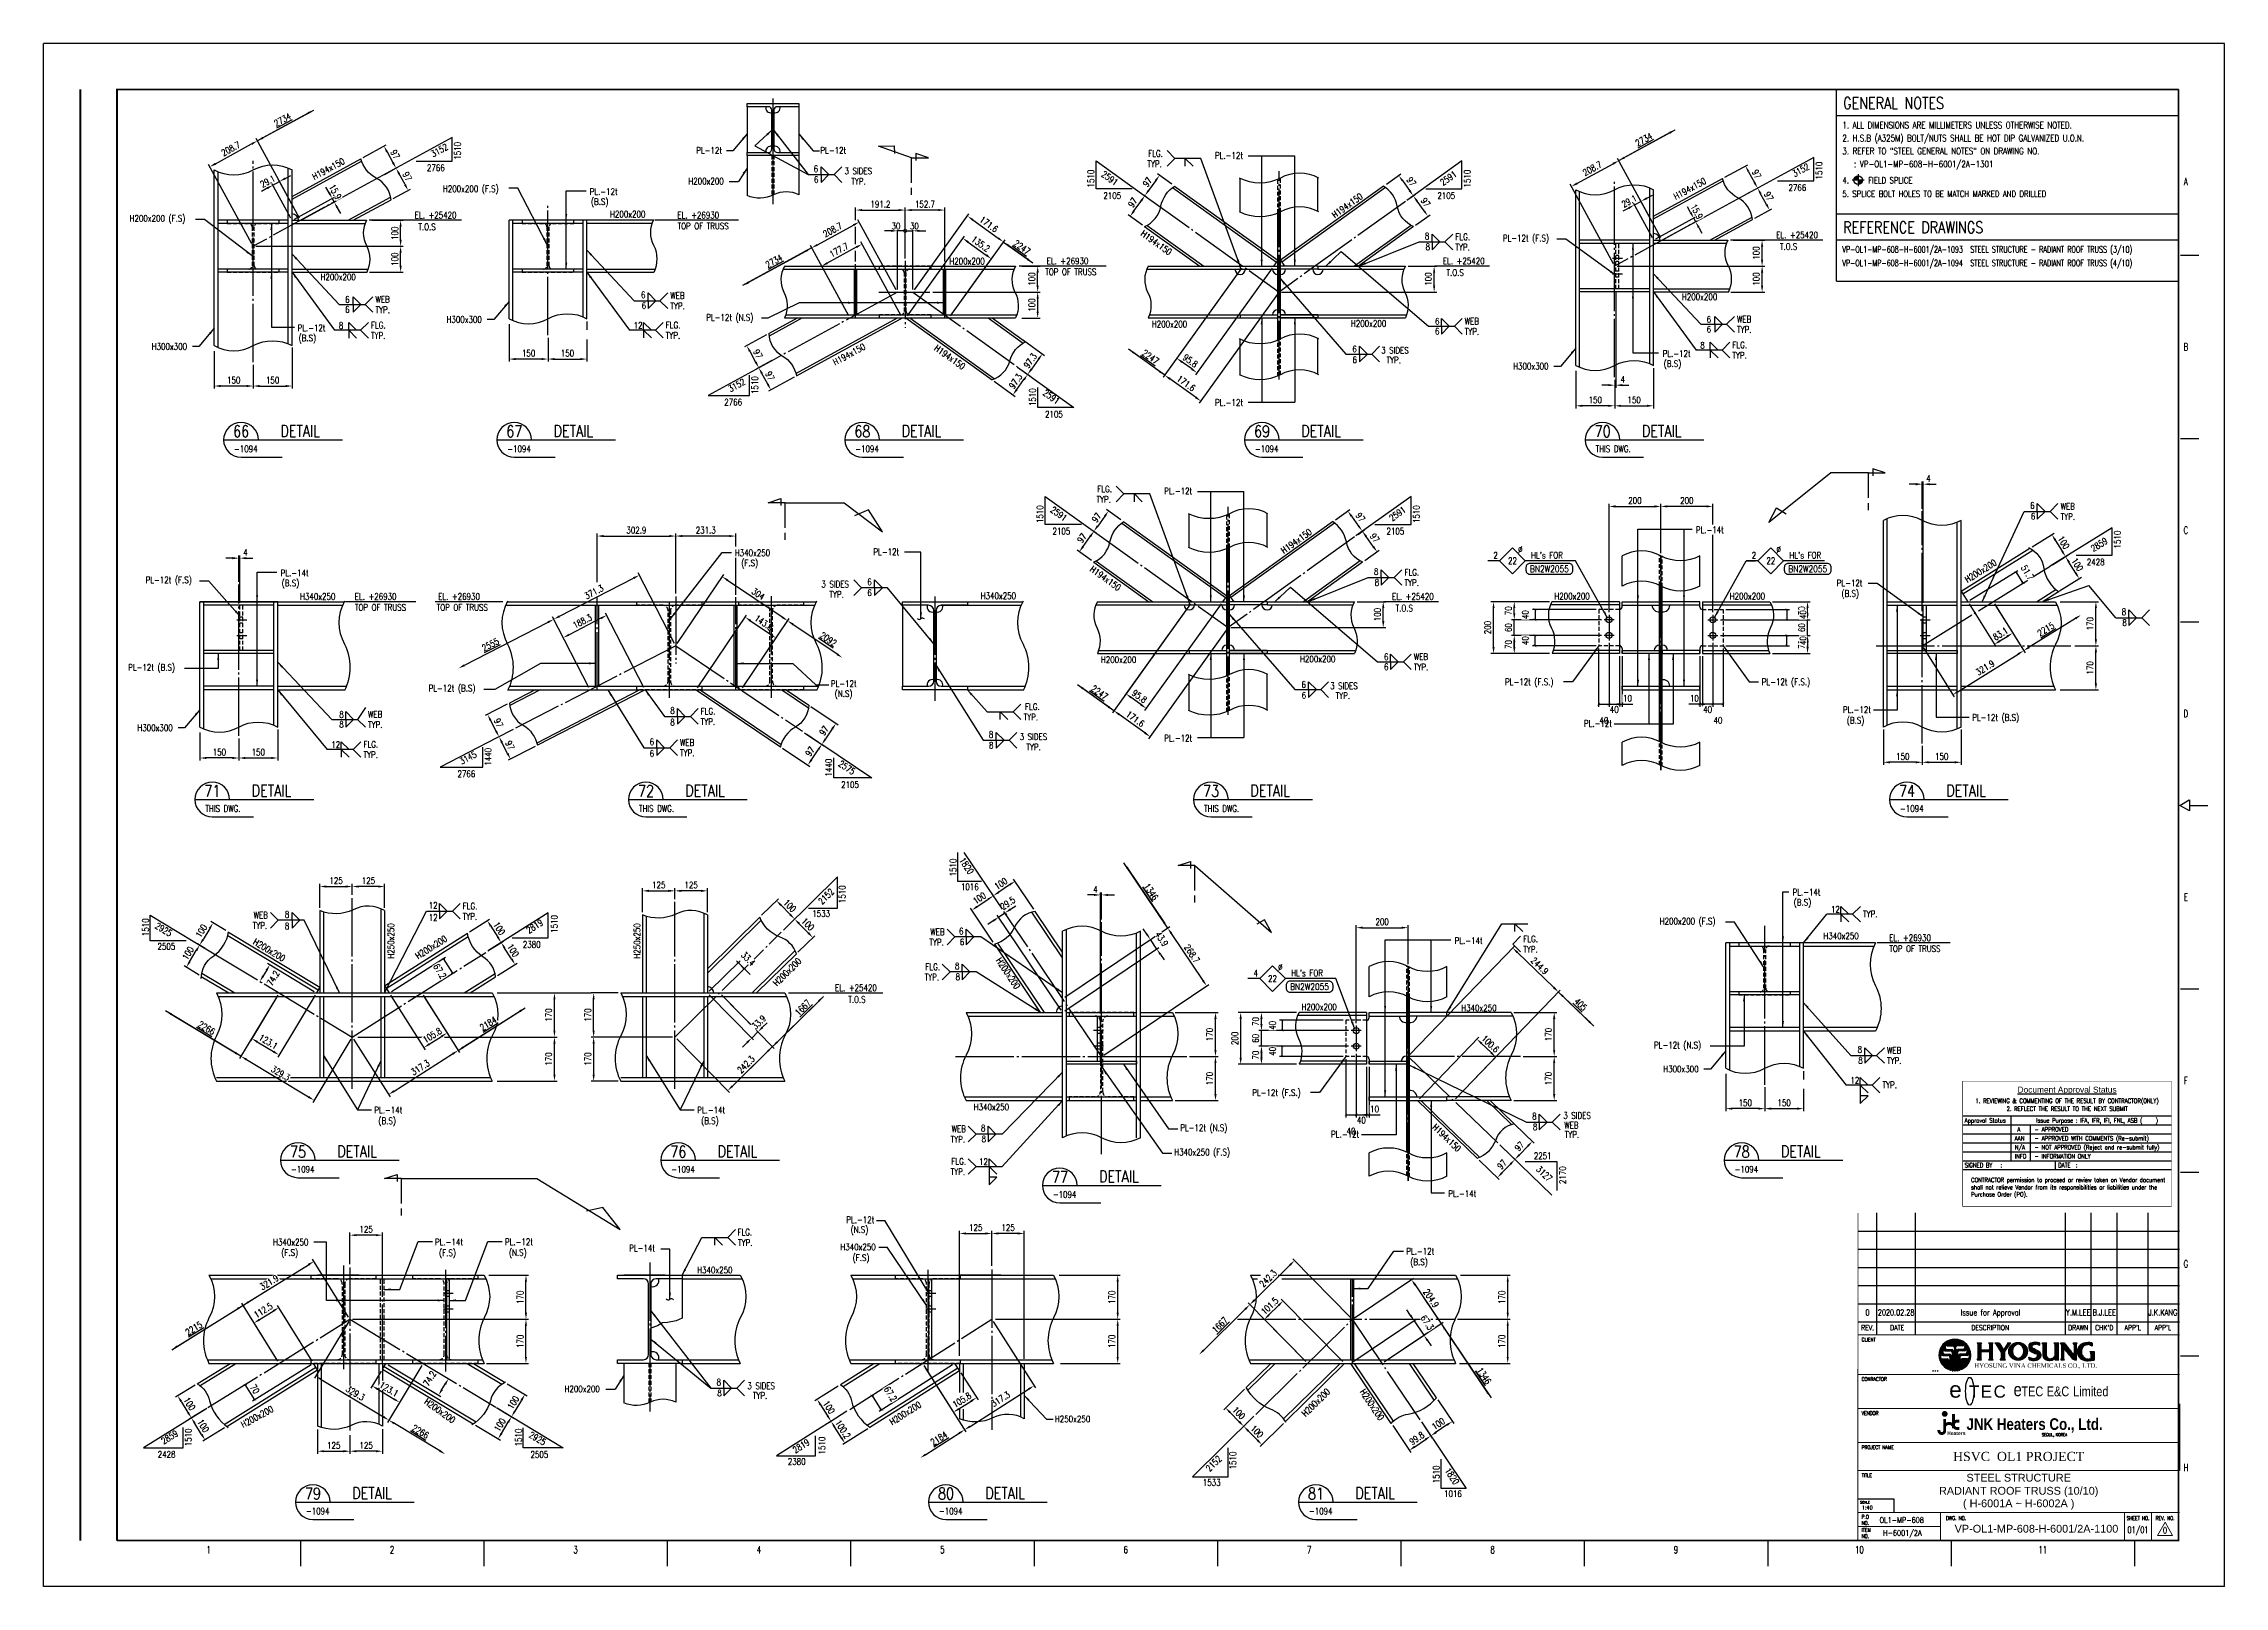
# Model space of a CAD drawing. Header units: millimetres. Extents: x 0 to 232280, y -26939 to 23794.
# Drawn here: x 146137 to 179777, y -26898 to -3104 of the extents above; entities that cross this region are included whole.
import ezdxf
from ezdxf.enums import TextEntityAlignment as Align

# ---------------------------------------------------------------- set-up
doc = ezdxf.new("R2010")
doc.units = ezdxf.units.MM
doc.header["$LTSCALE"] = 30
for name, pattern in [('HIDDEN2', [0.1875, 0.125, -0.0625]), ('JNK-CENTER', [34, 30, -1.5, 1, -1.5]), ('JNK-HIDDEN', [3, 2, -1])]:
    doc.linetypes.add(name, pattern=pattern)
for name, color, linetype in [('9', 2, 'HIDDEN2'), ('BODER', 7, 'Continuous'), ('border', 130, 'Continuous'), ('CEN-R', 1, 'JNK-CENTER'), ('CON-C', 4, 'Continuous'), ('CON-G', 3, 'Continuous'), ('CON-R', 1, 'Continuous'), ('CON-W', 7, 'Continuous'), ('CON-Y', 2, 'Continuous'), ('Dim-W', 7, 'Continuous'), ('FORM', 7, 'Continuous'), ('HID-Y', 2, 'JNK-HIDDEN'), ('STL-OBJT', 7, 'Continuous'), ('TITLE', 7, 'Continuous'), ('TXT-C', 4, 'Continuous'), ('TXT-Y', 2, 'Continuous')]:
    doc.layers.add(name, color=color, linetype=linetype)
doc.layers.add('CONT-G', color=3, linetype='Continuous', lineweight=25)
doc.styles.add('Arial', font='arial.ttf', dxfattribs={"height": 0.2})
doc.styles.add('Logo', font='ARIALNB.TTF', dxfattribs={"width": 0.8})
doc.styles.add('ROMANS', font='ROMANS.shx', dxfattribs={"width": 0.8})
doc.styles.add('SIMPLEX', font='simplex.shx', dxfattribs={"width": 0.8})
doc.styles.get("Standard").update_dxf_attribs({"font": 'romans.shx', "width": 0.8, "bigfont": 'whgtxt.shx'})
doc.styles.add('time', font='times.ttf', dxfattribs={"height": 5})
doc.styles.add('USER1', font='swiss.ttf', dxfattribs={"width": 0.8, "height": 5})
doc.dimstyles.new('DIM40', dxfattribs={"dimscale": 40, "dimtxt": 2.5, "dimasz": 2.5, "dimexe": 1, "dimexo": 1, "dimgap": 1, "dimtad": 1, "dimdec": 0, "dimdsep": 46, "dimtxsty": 'SIMPLEX', "dimcen": 0, "dimclrd": 7, "dimclre": 7, "dimclrt": 2, "dimadec": 1, "dimazin": 2, "dimtfac": 1, "dimtdec": 0, "dimtix": 1, "dimtmove": 2, "dimatfit": 2, "dimfxl": 1, "dimtolj": 1, "dimtzin": 0, "dimarcsym": 1})
doc.dimstyles.new('DIM40x4', dxfattribs={"dimscale": 40, "dimtxt": 2.5, "dimasz": 2.5, "dimexe": 1, "dimexo": 1, "dimgap": 1, "dimtad": 1, "dimdec": 1, "dimlfac": 0.25, "dimdsep": 46, "dimtxsty": 'SIMPLEX', "dimcen": 2.5, "dimclrd": 7, "dimclre": 7, "dimclrt": 2, "dimadec": 1, "dimazin": 2, "dimtfac": 1, "dimtdec": 1, "dimtmove": 2, "dimatfit": 3, "dimfxl": 1, "dimtfill": 1, "dimtolj": 1, "dimtzin": 0, "dimarcsym": 1})

msp = doc.modelspace()

# ---------------------------------------------------------------- texts
at = {"color": 2, "lineweight": 0}
msp.add_text('1:40', height=55.204, dxfattribs=at).set_placement((174268.6, -25710.21), align=Align.CENTER)
at = {"layer": 'BODER', "color": 7, "style": 'ROMANS'}
for s, height, width, p in [('0', 92, 0.7, (174272.09, -22673.12)), ('2020.02.28', 92, 0.65, (174713.45, -22673.12)), ('Y.M.LEE', 92, 0.7, (177524.05, -22673.12)), ('B.J.LEE', 92, 0.7, (177924.05, -22673.12)), ('J.K.KANG', 92, 0.7, (178828.64, -22673.12)), ('0', 100, 0.7, (178861.22, -26033.69))]:
    msp.add_text(s, height=height, dxfattribs=dict(at, width=width)).set_placement(p, align=Align.MIDDLE)
at = {"layer": 'BODER', "color": 7, "style": 'ROMANS', "width": 0.7}
msp.add_text('Issue for Approval', height=92, dxfattribs=at).set_placement((176169.24, -22673.12), align=Align.MIDDLE_CENTER)
at = {"layer": 'BODER', "color": 7, "style": 'Arial'}
for s, p in [('STEEL STRUCTURE', (176604.05, -25222.11)), ('RADIANT ROOF TRUSS (10/10)', (176604.05, -25438.51)), ('( H-6001A ~ H-6002A )', (176604.05, -25632.43))]:
    msp.add_text(s, height=120, dxfattribs=at).set_placement(p, align=Align.MIDDLE)
msp.add_text('VP-OL1-MP-608-H-6001/2A-1100', height=120, dxfattribs=at).set_placement((176878.5, -26069.03), align=Align.CENTER)
at = {"layer": 'CON-W', "color": 2, "style": 'SIMPLEX', "width": 0.8}
for s, p in [('6', (158017.46, -5084.8)), ('6', (158019.59, -5251.19)), ('8', (167455.16, -6289.18)), ('6', (150788.46, -7101.73)), ('6', (155350.66, -7028.85)), ('6', (150788.46, -7254.5)), ('H300x300', (152352.48, -7408.68)), ('12', (155238.87, -7499.96)), ('6', (155361.67, -7195.23)), ('6', (167600.24, -7437.46)), ('6', (171790.31, -7406.9)), ('H300x300', (147804.68, -7824.62)), ('8', (150691.07, -7501.52)), ('6', (167600.24, -7590.23)), ('8', (171692.92, -7806.69)), ('6', (171790.31, -7559.68)), ('6', (166325.93, -7864.22)), ('6', (166328.2, -8029.85)), ('H300x300', (168806.53, -8129.79)), ('6', (176780.5, -10278.86)), ('6', (176791.51, -10445.25)), ('6', (158842.38, -11456.02)), ('8', (166670, -11464.47)), ('6', (158844.5, -11622.41)), ('8', (178193.49, -11918.08)), ('8', (178204.5, -12084.47)), ('6', (166815.07, -12612.74)), ('6', (166815.07, -12765.52)), ('6', (165540.77, -13039.51)), ('6', (165543.04, -13205.14)), ('8', (150698.24, -13500.39)), ('8', (155803.46, -13440.44)), ('H300x300', (147583.37, -13706.29)), ('8', (150698.24, -13653.16)), ('8', (155803.46, -13620.44)), ('8', (160718.67, -13809.34)), ('12', (150575.44, -13966.86)), ('6', (155485, -13922.77)), ('6', (155485, -14102.77)), ('8', (160720.79, -13975.73)), ('12', (152078.49, -16445.05)), ('12', (173707.93, -16506.02)), ('8', (149858.99, -16585.01)), ('8', (149858.99, -16764.55)), ('12', (152078.49, -16632.34)), ('6', (160258.79, -16842.69)), ('6', (160269.8, -17009.07)), ('8', (160194.5, -17381.33)), ('8', (160205.51, -17547.72)), ('8', (174119.08, -18669.98)), ('8', (174130.1, -18836.37)), ('H300x300', (171120.91, -18969.57)), ('12', (174007.29, -19143.25)), ('8', (160595.51, -19881.81)), ('8', (160606.52, -20048.2)), ('12', (160567.09, -20398.55)), ('8', (156518.51, -23799.8)), ('8', (156529.52, -23966.19)), ('H250x250', (161736.84, -24366.78))]:
    msp.add_text(s, height=100, dxfattribs=at).set_placement(p)
at = {"layer": 'CON-Y', "style": 'SIMPLEX', "width": 0.8}
for s, p in [('1510', (152572.36, -4894.24)), ('1510', (173574.21, -5199.42)), ('1510', (162341.78, -5323.84)), ('1510', (168147.94, -5323.84)), ('1510', (157159.26, -8508.12)), ('1510', (161556.62, -10499.13)), ('1510', (167362.78, -10499.13)), ('1510', (178176.86, -10890.15)), ('1510', (160216.57, -15948.5)), ('1510', (158506.51, -16360.34)), ('1510', (147758.37, -16869.94)), ('1510', (154064.55, -16818.62)), ('2170', (169618.89, -20692.52)), ('1510', (167669.88, -25307.67))]:
    msp.add_text(s, height=100, rotation=90, dxfattribs=at).set_placement(p)
for s, height, p in [('2766', 100, (152050.69, -5069.79)), ('H200x200', 100, (156084.05, -5275.32)), ('2766', 100, (173052.54, -5374.97)), ('EL. +25420', 100, (151861.89, -5799.62)), ('H200x200', 100, (154875.04, -5784.56)), ('EL. +26930', 100, (155913.52, -5799.62)), ('T.O.S', 100, (151918.7, -5979.19)), ('EL. +25420', 100, (172863.74, -6104.79)), ('T.O.S', 100, (172920.55, -6284.37)), ('H200x200', 100, (150408.3, -6754.44)), ('EL. +26930', 100, (161609.73, -6506.01)), ('H200x200', 100, (171410.15, -7059.61)), ('H200x200', 100, (163232.35, -7480.38)), ('H200x200', 100, (166304.09, -7470.24)), ('2766', 100, (156637.58, -8683.67)), ('2105', 100, (161584.98, -8870.38)), ('H340x250', 100, (156800.3, -11007.62)), ('H340x250', 100, (150093.41, -11680.73)), ('EL. +26930', 100, (150935.45, -11681.29)), ('EL. +26930', 100, (152223.25, -11681.29)), ('H340x250', 100, (160592.13, -11671.18)), ('H200x200', 100, (172146.32, -11676.4)), ('H200x200', 100, (162447.19, -12655.67)), ('H200x200', 100, (165518.93, -12645.52)), ('2766', 100, (152521.21, -14416.93)), ('2105', 100, (158440.36, -14583.65)), ('H340x250', 100, (173592.3, -16917.31)), ('EL. +26930', 100, (174605.91, -16944.57)), ('EL. +25420', 100, (158346.24, -17716.41)), ('T.O.S', 100, (158550.19, -17895.99)), ('H340x250', 100, (160484.7, -19555.41)), ('2251', 100, (169124.89, -20308.65)), ('H200x200', 100, (154172.53, -23903.22)), ('SEOUL, KOREA', 44.8448, (176962.73, -24581.15)), ('2428', 100, (147897.55, -24912.74)), ('2505', 100, (153648.23, -24914.68)), ('2380', 100, (157616.53, -25023.78)), ('1533', 100, (164019.4, -25345.67)), ('1016', 100, (167740.74, -25518.96))]:
    msp.add_text(s, height=height, dxfattribs=at).set_placement(p)
for s, p in [('PL.-12t', (164423.68, -4879.39)), ('PL.-12t', (154778.02, -5436.45)), ('PL.-12t', (150268.99, -7538.88)), ('PL.-12t', (171327.05, -7934.93)), ('PL.-12t', (163638.51, -10054.68)), ('PL.-14t', (171839.86, -10654.05)), ('PL.-14t', (150008.91, -11318.12)), ('PL.-12t', (174108.53, -13426.67)), ('PL.-14t', (173331.39, -16241.73)), ('PL.-14t', (168119.34, -16989.14)), ('PL.-14t', (156434.43, -19602.21)), ('PL.-14t', (168021.93, -20891.2)), ('PL.-12t', (158735.7, -21294.67)), ('H340x250', (149948.35, -21638.78)), ('PL.-14t', (152392, -21637.92)), ('PL.-12t', (153470.03, -21635.04)), ('H340x250', (158700.28, -21713.95)), ('PL.-12t', (167372.86, -21779.74))]:
    msp.add_text(s, height=100, dxfattribs=at).set_placement(p, align=Align.CENTER)
at = {"layer": 'CON-Y', "color": 2, "style": 'SIMPLEX', "width": 0.8}
for p in [(155917.48, -5967.72), (161588.76, -6674.11), (150939.42, -11849.4), (174609.88, -17112.67)]:
    msp.add_text('TOP OF TRUSS', height=100, dxfattribs=at).set_placement(p)
at = {"layer": 'Dim-W', "color": 2, "style": 'SIMPLEX', "width": 0.8}
for s, rotation, p in [('H194x150', 28.630774, (150313.86, -5209.81)), ('H194x150', 28.630774, (171315.71, -5514.99)), ('H194x150', 35.653375, (166053.81, -5801.39)), ('H194x150', 28.630774, (158347.28, -8071.37)), ('H194x150', 324.346625, (159864.48, -7821.69)), ('H194x150', 35.653375, (165268.65, -10976.68)), ('H200x200', 31.877937, (175812.16, -11422.97)), ('H200x200', 328.918662, (149358.58, -16985.55)), ('H200x200', 32.393239, (151912.55, -17228.4))]:
    msp.add_text(s, height=100, rotation=rotation, dxfattribs=at).set_placement(p)
at = {"layer": 'Dim-W', "color": 2, "ltscale": 0.5, "style": 'SIMPLEX', "width": 0.8}
msp.add_text('H200x200', height=100, rotation=44.566948, dxfattribs=at).set_placement((165603.55, -24288.96))
at = {"layer": 'Dim-W', "color": 2, "ltscale": 0.5, "char_height": 100, "attachment_point": 5, "style": 'SIMPLEX'}
for s, insert, rotation in [('3152', (152241.47, -4749.79), 28.630774), ('3152', (173243.32, -5054.96), 28.630774), ('3152', (156828.37, -8373.4), 28.630774), ('2152', (158207.77, -16256.32), 44.566948), ('2152', (164186.51, -25004.2), 44.566948)]:
    msp.add_mtext(s, dxfattribs=dict(at, insert=insert, rotation=rotation))
at = {"layer": 'Dim-W', "color": 2, "char_height": 100, "attachment_point": 5, "style": 'SIMPLEX'}
for s, insert, rotation in [('2591', (162582.64, -5179.39), 324.346625), ('2591', (167807.08, -5179.39), 35.653375), ('2591', (161682.26, -8550.38), 324.346625), ('2591', (161797.48, -10354.67), 324.346625), ('2591', (167021.92, -10354.67), 35.653375), ('2859', (177845.97, -10830.07), 31.877937), ('3145', (152684.7, -14119.45), 27.249439), ('2575', (158528.75, -14269.57), 326.001396), ('1820', (160375.08, -15785.81), 303.934547), ('2925', (147989.7, -16766.41), 328.918662), ('2819', (153711.37, -16717.64), 32.393239), ('2859', (148080.69, -24596.56), 31.877937), ('2925', (153756.06, -24617.73), 328.918662), ('2819', (157821.63, -24733.52), 32.393239), ('1820', (167862.92, -25198.81), 303.934547)]:
    msp.add_mtext(s, dxfattribs=dict(at, insert=insert, rotation=rotation))
at = {"layer": 'TXT-C', "style": 'SIMPLEX', "width": 0.8}
for s, p in [('GENERAL NOTES', (173897.11, -4111.46)), ('REFERENCE DRAWINGS', (173897.11, -6027.96))]:
    msp.add_text(s, height=180, dxfattribs=at).set_placement(p)
at = {"layer": 'TXT-Y', "style": 'SIMPLEX'}
for s, height, width, p in [('1. ALL DIMENSIONS ARE MILLIMETERS UNLESS OTHERWISE NOTED.', 100, 0.8, (173884.99, -4411.46)), ('2. H.S.B (A325M) BOLT/NUTS SHALL BE HOT DIP GALVANIZED U.O.N.', 100, 0.8, (173884.99, -4611.46)), ('3. REFER TO "STEEL GENERAL NOTES" ON DRAWING NO. ', 100, 0.8, (173884.99, -4811.46)), ('   : VP-OL1-MP-608-H-6001/2A-1301', 100, 0.8, (173884.99, -5011.46)), ('4.     FIELD SPLICE', 97.1429, 0.8, (173884.99, -5260.22)), ('5. SPLICE BOLT HOLES TO BE MATCH MARKED AND DRILLED', 97.1429, 0.8, (173884.99, -5469.28)), ('VP-OL1-MP-608-H-6001/2A-1093', 100, 0.65, (173883.65, -6327.96)), ('STEEL STRUCTURE - RADIANT ROOF TRUSS (3/10) ', 100, 0.65, (175858.69, -6327.96)), ('VP-OL1-MP-608-H-6001/2A-1094', 100, 0.65, (173883.65, -6537.45)), ('STEEL STRUCTURE - RADIANT ROOF TRUSS (4/10) ', 100, 0.65, (175858.69, -6537.45))]:
    msp.add_text(s, height=height, dxfattribs=dict(at, width=width)).set_placement(p)
at = {"layer": 'TXT-Y', "width": 0.8}
for s, style, p in [('PL-12t ', 'ROMANS', (156205.59, -4751.29)), ('PL-12t ', 'ROMANS', (158119.93, -4751.29)), ('3 SIDES', 'SIMPLEX', (158491.06, -5069.34)), ('FLG.', 'SIMPLEX', (163175.68, -4798.51)), ('H200x200 (F.S)', 'ROMANS', (152297.72, -5343.25)), ('TYP.', 'SIMPLEX', (158595.94, -5227.52)), (' (B.S)', 'ROMANS', (154525.02, -5541.95)), ('H200x200 (F.S)', 'ROMANS', (147463.76, -5799.5)), ('FLG.', 'SIMPLEX', (167914.58, -6083.6)), ('PL-12t (F.S)', 'ROMANS', (168647.27, -6104.68)), ('TYP.', 'SIMPLEX', (167914.58, -6243.6)), ('WEB', 'SIMPLEX', (151257.58, -7048.91)), ('WEB', 'SIMPLEX', (155805.38, -6989.65)), ('FLG.', 'SIMPLEX', (151186.71, -7446.47)), ('TYP.', 'SIMPLEX', (151257.58, -7208.91)), ('FLG.', 'SIMPLEX', (155734.51, -7444.91)), ('TYP.', 'SIMPLEX', (155805.38, -7149.65)), ('PL-12t (N.S)', 'ROMANS', (156359.78, -7327.3)), ('WEB', 'SIMPLEX', (168059.65, -7384.64)), ('WEB', 'SIMPLEX', (172259.43, -7354.09)), (' (B.S)', 'ROMANS', (150016, -7644.39)), ('TYP.', 'SIMPLEX', (151186.71, -7606.47)), ('TYP.', 'SIMPLEX', (155734.51, -7604.91)), ('TYP.', 'SIMPLEX', (168059.65, -7544.64)), ('FLG.', 'SIMPLEX', (172188.56, -7751.64)), ('TYP.', 'SIMPLEX', (172259.43, -7514.09)), ('3 SIDES', 'SIMPLEX', (166769.1, -7834.74)), ('TYP.', 'SIMPLEX', (166852.5, -7984.62)), (' (B.S)', 'ROMANS', (171074.05, -8040.44)), ('TYP.', 'SIMPLEX', (172188.56, -7911.64)), ('FLG.', 'SIMPLEX', (162390.51, -9973.8)), ('TYP.', 'SIMPLEX', (177250.92, -10399.66)), ('WEB', 'SIMPLEX', (177250.92, -10239.66)), ('PL-12t ', 'ROMANS', (158936.48, -10943.02)), ('PL-12t (F.S)', 'ROMANS', (147710.27, -11375.6)), (' (B.S)', 'ROMANS', (149755.91, -11423.63)), ('3 SIDES', 'SIMPLEX', (158134.67, -11440.56)), ('TYP.', 'SIMPLEX', (167129.41, -11418.88)), ('FLG.', 'SIMPLEX', (167129.41, -11258.88)), ('PL-12t ', 'ROMANS', (173796.79, -11424.27)), ('TYP.', 'SIMPLEX', (158258.36, -11598.74)), ('(B.S)', 'ROMANS', (173870.8, -11585.49)), ('PL-12t (B.S)', 'ROMANS', (147441.86, -12724.43)), ('TYP.', 'SIMPLEX', (167274.49, -12719.93)), ('WEB', 'SIMPLEX', (167274.49, -12559.93)), ('PL-12t ', 'ROMANS', (158280.93, -12975.8)), ('3 SIDES', 'SIMPLEX', (165983.94, -13010.02)), ('TYP.', 'SIMPLEX', (166067.33, -13159.91)), ('PL-12t (F.S.)', 'ROMANS', (168681.44, -12948.39)), ('PL-12t (F.S.)', 'ROMANS', (172639.62, -12948.39)), ('WEB', 'SIMPLEX', (151141.95, -13447.58)), ('FLG.', 'SIMPLEX', (156273.89, -13401.24)), ('TYP.', 'SIMPLEX', (161253.76, -13491)), ('FLG.', 'SIMPLEX', (161277.23, -13331)), ('PL-12t (B.S)', 'ROMANS', (175888.4, -13496.92)), ('TYP.', 'SIMPLEX', (151141.95, -13607.58)), ('TYP.', 'SIMPLEX', (156273.89, -13561.24)), ('3 SIDES', 'SIMPLEX', (161192.26, -13793.87)), ('(B.S)', 'ROMANS', (173953.93, -13542.05)), ('TYP.', 'SIMPLEX', (151071.08, -14071.81)), ('FLG.', 'SIMPLEX', (151071.08, -13911.81)), ('TYP.', 'SIMPLEX', (155955.43, -14043.57)), ('WEB', 'SIMPLEX', (155955.43, -13883.57)), ('TYP.', 'SIMPLEX', (161297.14, -13952.06)), (' (B.S)', 'ROMANS', (173078.4, -16347.24)), ('TYP.', 'SIMPLEX', (174203.57, -16526.73)), ('TYP.', 'SIMPLEX', (149362.02, -16705.81)), ('WEB', 'SIMPLEX', (149377.26, -16545.81)), ('WEB', 'SIMPLEX', (159815.85, -16803.49)), ('H200x200 (F.S)', 'ROMANS', (171066.15, -16638.88)), ('TYP.', 'SIMPLEX', (159800.61, -16963.49)), ('TYP.', 'SIMPLEX', (159727.4, -17502.13)), ('FLG.', 'SIMPLEX', (159738.83, -17342.13)), ('PL-12t (N.S)', 'ROMANS', (170979.4, -18550.75)), ('TYP.', 'SIMPLEX', (174573.8, -18790.78)), ('WEB', 'SIMPLEX', (174573.8, -18630.78)), ('TYP.', 'SIMPLEX', (174502.94, -19163.96)), ('PL-12t (F.S.)', 'ROMANS', (164781.04, -19283.49)), ('(B.S)', 'ROMANS', (151301.71, -19717.59)), ('(B.S)', 'ROMANS', (156279.82, -19717.59)), ('WEB', 'SIMPLEX', (160143.64, -19842.61)), ('PL-12t (N.S)', 'ROMANS', (163671.29, -19825.81)), ('3 SIDES', 'SIMPLEX', (169579.57, -19635.65)), ('WEB', 'SIMPLEX', (169594.07, -19785.33)), ('TYP.', 'SIMPLEX', (160128.41, -20002.61)), ('H340x250 (F.S)', 'ROMANS', (163578.27, -20200.42)), ('TYP.', 'SIMPLEX', (169602.16, -19929.15)), ('TYP.', 'SIMPLEX', (160128.41, -20503.5)), ('FLG.', 'SIMPLEX', (160139.83, -20343.5)), ('FLG.', 'SIMPLEX', (156841.51, -21436.26)), ('(N.S)', 'ROMANS', (158584.91, -21395.66)), ('(F.S)', 'ROMANS', (152237.39, -21753.3)), ('(N.S)', 'ROMANS', (153315.43, -21750.42)), ('PL-14t', 'ROMANS', (155169.1, -21681.02)), ('TYP.', 'SIMPLEX', (156849.81, -21597.07)), ('(F.S)', 'ROMANS', (158616.74, -21829.33)), ('(B.S)', 'ROMANS', (167218.26, -21895.12)), ('3 SIDES', 'SIMPLEX', (156993.19, -23805.47)), ('TYP.', 'SIMPLEX', (157076.59, -23955.35))]:
    msp.add_text(s, height=100, dxfattribs=dict(at, style=style)).set_placement(p, align=Align.MIDDLE_LEFT)
at = {"layer": 'TXT-Y', "color": 2, "style": 'SIMPLEX', "width": 0.8}
for p in [(168005.48, -18026.96), (156218.34, -22069.31)]:
    msp.add_text('H340x250', height=100, dxfattribs=at).set_placement(p)
for s, p in [('H194x150', (167550.22, -19826.46)), ('3127', (169152.18, -20474.9))]:
    msp.add_text(s, height=100, rotation=316.049287, dxfattribs=at).set_placement(p)

# ---------------------------------------------------------------- blocks, each defined once
blk = doc.blocks.new('etc')
at = {"color": 3}
blk.add_ellipse((25.31, -6.18), major_axis=(0, 5.34), ratio=0.29564, dxfattribs=at)
at = {"color": 6, "style": 'USER1'}
for s, height, p in [('e', 6.25, (17.39, -8.68)), ('T', 4.7, (25.03, -8.68)), ('E', 4.7, (29.55, -8.68)), ('C', 4.7, (34.52, -8.68))]:
    blk.add_text(s, height=height, dxfattribs=at).set_placement(p)
at = {"color": 4, "style": 'USER1', "width": 0.8}
for s, height, p in [('e', 5.1, (42.22, -8.11)), ('TEC', 3.781, (45.22, -8.15)), ('E&C', 3.781, (55.01, -8.15)), ('Limited', 3.781, (65.2, -8.15))]:
    blk.add_text(s, height=height, dxfattribs=at).set_placement(p)
blk = doc.blocks.new('TITLE')
at = {"color": 7}
for p, q in [((841, 594.85), (0, 594.85)), ((0, 0), (0, 594.85)), ((841, 0), (841, 594.85)), ((824.02, 513.34), (831.1, 513.34)), ((824.02, 442.6), (831.1, 442.6)), ((824.02, 371.87), (831.1, 371.87)), ((823.88, 301.14), (827.42, 303.26)), ((827.56, 303.26), (827.56, 299.02)), ((827.56, 299.02), (823.88, 301.14)), ((827.56, 301.14), (834.63, 301.14)), ((824.02, 230.41), (831.1, 230.41)), ((824.02, 159.68), (831.1, 159.68)), ((824.02, 88.95), (831.1, 88.95)), ((823.67, 70.34), (823.67, 44.64)), ((99.02, 17.68), (99.02, 7.78)), ((169.76, 17.68), (169.76, 7.78)), ((240.49, 17.68), (240.49, 7.78)), ((311.22, 17.68), (311.22, 7.78)), ((381.95, 17.68), (381.95, 7.78)), ((452.68, 17.68), (452.68, 7.78)), ((523.41, 17.68), (523.41, 7.78)), ((594.15, 17.68), (594.15, 7.78)), ((664.88, 17.68), (664.88, 7.78)), ((735.61, 17.68), (735.61, 7.78)), ((806.34, 17.68), (806.34, 7.78)), ((841, 0), (0, 0))]:
    blk.add_line(p, q, dxfattribs=at)
at = {"color": 5}
for p, q in [((731.11, 90.5), (733.27, 92.66)), ((731.12, 90.55), (733.27, 92.7)), ((731.13, 90.6), (733.27, 92.74)), ((731.14, 90.65), (733.27, 92.78)), ((731.16, 90.7), (733.27, 92.81)), ((731.17, 90.75), (733.27, 92.85)), ((731.18, 90.8), (733.27, 92.89)), ((731.2, 90.86), (733.27, 92.93)), ((731.22, 90.91), (733.27, 92.97)), ((731.23, 90.97), (733.27, 93.01)), ((731.25, 91.02), (733.27, 93.04)), ((731.27, 91.08), (733.27, 93.08)), ((731.29, 91.13), (733.27, 93.12)), ((731.31, 91.19), (733.27, 93.16)), ((731.33, 91.25), (733.27, 93.2)), ((731.35, 91.31), (733.27, 93.23)), ((731.37, 91.37), (733.27, 93.27)), ((731.4, 91.44), (733.27, 93.31)), ((731.42, 91.5), (733.27, 93.35)), ((731.45, 91.57), (733.27, 93.39)), ((731.48, 91.63), (733.27, 93.43)), ((731.51, 91.7), (733.27, 93.46)), ((731.54, 91.77), (733.27, 93.5)), ((731.58, 91.85), (733.27, 93.54)), ((731.61, 91.92), (733.27, 93.58)), ((731.65, 92), (734.26, 94.6)), ((731.7, 92.08), (734.18, 94.56)), ((731.74, 92.17), (734.09, 94.51)), ((731.79, 92.25), (734, 94.46)), ((731.85, 92.35), (733.91, 94.41)), ((731.91, 92.45), (733.81, 94.34)), ((731.98, 92.56), (733.7, 94.27)), ((732.06, 92.68), (733.58, 94.19)), ((732.16, 92.81), (733.44, 94.09)), ((732.29, 92.98), (733.28, 93.97)), ((732.4, 91.75), (733.27, 92.62)), ((732.44, 91.75), (733.27, 92.58)), ((732.47, 91.75), (733.27, 92.55)), ((732.48, 93.21), (733.05, 93.78)), ((733.28, 93.58), (734.33, 94.64)), ((733.31, 93.58), (734.41, 94.68)), ((733.35, 93.58), (734.48, 94.71)), ((733.39, 93.58), (734.55, 94.75)), ((733.43, 93.58), (734.62, 94.78)), ((733.47, 93.58), (734.69, 94.81)), ((733.5, 93.58), (734.76, 94.83)), ((733.54, 93.58), (734.82, 94.86)), ((733.58, 93.58), (734.88, 94.88)), ((733.62, 93.58), (734.94, 94.91)), ((733.66, 93.58), (735, 94.93)), ((733.7, 93.09), (735.76, 95.15)), ((733.7, 93.13), (735.71, 95.14)), ((733.7, 93.17), (735.66, 95.12)), ((733.7, 93.21), (735.61, 95.11)), ((733.7, 93.25), (735.56, 95.1)), ((733.7, 93.28), (735.5, 95.09)), ((733.7, 93.32), (735.45, 95.07)), ((733.7, 93.36), (735.4, 95.06)), ((733.7, 93.4), (735.35, 95.04)), ((733.7, 93.44), (735.29, 95.03)), ((733.7, 93.47), (735.24, 95.01)), ((733.7, 93.51), (735.18, 94.99)), ((733.7, 93.55), (735.12, 94.97)), ((733.7, 93.58), (735.06, 94.95)), ((733.71, 93.03), (735.85, 95.17)), ((733.71, 93.06), (735.81, 95.16)), ((733.72, 93), (735.9, 95.18)), ((733.73, 92.97), (735.95, 95.19)), ((733.74, 92.94), (736, 95.2)), ((733.75, 92.92), (736.04, 95.2)), ((733.77, 92.89), (736.09, 95.21)), ((733.78, 92.87), (736.13, 95.22)), ((733.8, 92.85), (736.18, 95.23)), ((733.82, 92.83), (736.22, 95.23)), ((733.84, 92.81), (736.27, 95.24)), ((733.86, 92.79), (736.31, 95.24)), ((733.88, 92.78), (736.36, 95.25)), ((733.91, 92.76), (736.4, 95.25)), ((733.93, 92.75), (736.44, 95.26)), ((733.96, 92.74), (736.48, 95.26)), ((733.99, 92.73), (736.53, 95.27)), ((734.02, 92.72), (736.57, 95.27)), ((734.05, 92.71), (736.61, 95.27)), ((734.08, 92.71), (736.65, 95.28)), ((734.12, 92.71), (736.69, 95.28)), ((734.16, 92.71), (736.73, 95.28)), ((734.2, 92.71), (736.77, 95.28)), ((734.23, 92.71), (736.81, 95.29)), ((734.27, 92.71), (736.85, 95.29)), ((734.31, 92.71), (736.89, 95.29)), ((734.35, 92.71), (736.93, 95.29)), ((734.39, 92.71), (736.97, 95.29)), ((734.43, 92.71), (737.01, 95.29)), ((734.46, 92.71), (737.05, 95.29)), ((734.5, 92.71), (737.09, 95.29)), ((734.54, 92.71), (737.12, 95.29)), ((734.58, 92.71), (737.16, 95.29)), ((734.62, 92.71), (737.2, 95.29)), ((734.65, 92.71), (737.24, 95.29)), ((734.69, 92.71), (737.27, 95.29)), ((734.73, 92.71), (737.31, 95.29)), ((734.77, 92.71), (737.35, 95.29)), ((734.81, 92.71), (737.38, 95.28)), ((734.85, 92.71), (737.42, 95.28)), ((734.88, 92.71), (737.46, 95.28)), ((734.92, 92.71), (737.49, 95.28)), ((734.96, 92.71), (737.53, 95.28)), ((735, 92.71), (737.56, 95.27)), ((735.04, 92.71), (737.6, 95.27)), ((735.07, 92.71), (737.63, 95.27)), ((735.11, 92.71), (737.67, 95.26)), ((735.15, 92.71), (737.7, 95.26)), ((735.19, 92.71), (737.74, 95.26)), ((735.23, 92.71), (737.77, 95.25)), ((735.27, 92.71), (737.81, 95.25)), ((735.3, 92.71), (737.84, 95.24)), ((735.34, 92.71), (737.87, 95.24)), ((735.38, 92.71), (737.91, 95.24)), ((735.42, 92.71), (737.94, 95.23)), ((735.46, 92.71), (737.97, 95.23)), ((735.5, 92.71), (738.01, 95.22)), ((735.53, 92.71), (738.04, 95.22)), ((735.57, 92.71), (738.07, 95.21)), ((735.61, 92.71), (738.11, 95.2)), ((735.65, 92.71), (738.14, 95.2)), ((735.69, 92.71), (738.17, 95.19)), ((735.72, 92.71), (738.2, 95.19)), ((735.76, 92.71), (738.24, 95.18)), ((735.8, 92.71), (738.27, 95.17)), ((735.84, 92.71), (738.3, 95.17)), ((735.88, 92.71), (738.33, 95.16)), ((735.92, 92.71), (738.36, 95.16)), ((735.95, 92.71), (738.39, 95.15)), ((735.99, 92.71), (738.43, 95.14)), ((736.03, 92.71), (738.46, 95.13)), ((736.07, 92.71), (738.49, 95.13)), ((736.11, 92.71), (738.52, 95.12)), ((736.14, 92.71), (738.55, 95.11)), ((736.18, 92.71), (738.58, 95.1)), ((736.22, 92.71), (738.61, 95.1)), ((736.26, 92.71), (738.64, 95.09)), ((736.29, 92.7), (738.67, 95.08)), ((736.33, 92.7), (738.7, 95.07)), ((736.36, 92.69), (738.73, 95.06)), ((736.39, 92.69), (738.76, 95.06)), ((736.42, 92.68), (738.79, 95.05)), ((736.45, 92.67), (738.82, 95.04)), ((736.48, 92.66), (738.85, 95.03)), ((736.5, 92.65), (738.88, 95.02)), ((736.53, 92.63), (738.91, 95.01)), ((736.55, 92.62), (738.94, 95)), ((736.58, 92.6), (738.96, 94.99)), ((736.6, 92.59), (738.99, 94.98)), ((736.62, 92.57), (739.02, 94.97)), ((736.64, 92.56), (739.05, 94.96)), ((736.66, 92.54), (739.08, 94.95)), ((736.68, 92.52), (739.11, 94.94)), ((736.7, 92.5), (739.14, 94.93)), ((736.72, 92.48), (739.16, 94.92)), ((736.74, 92.46), (739.19, 94.91)), ((736.76, 92.44), (739.22, 94.9)), ((736.77, 92.42), (739.25, 94.89)), ((736.79, 92.4), (739.27, 94.88)), ((736.8, 92.37), (739.3, 94.87)), ((736.82, 92.35), (739.33, 94.86)), ((736.83, 92.32), (739.36, 94.85)), ((736.84, 92.3), (739.38, 94.84)), ((736.85, 92.27), (739.41, 94.83)), ((736.86, 92.24), (739.44, 94.82)), ((736.87, 92.21), (739.47, 94.81)), ((736.88, 92.18), (739.49, 94.79)), ((736.88, 92.15), (739.52, 94.78)), ((736.89, 92.12), (739.55, 94.77)), ((736.89, 92.08), (739.57, 94.76)), ((736.9, 92.05), (739.6, 94.75)), ((736.9, 92.01), (739.62, 94.74)), ((736.9, 91.97), (739.65, 94.72)), ((737.55, 92.59), (739.68, 94.71)), ((737.64, 92.64), (739.7, 94.7)), ((737.71, 92.67), (739.73, 94.69)), ((737.76, 92.69), (739.75, 94.67)), ((737.81, 92.7), (739.78, 94.66)), ((737.86, 92.7), (739.81, 94.65)), ((737.9, 92.71), (739.83, 94.64)), ((737.94, 92.71), (739.86, 94.62)), ((737.98, 92.71), (739.88, 94.61)), ((738.02, 92.71), (739.91, 94.6)), ((738.05, 92.71), (739.93, 94.58)), ((738.09, 92.71), (739.96, 94.57)), ((738.13, 92.71), (739.98, 94.56)), ((738.17, 92.71), (740.01, 94.54)), ((738.21, 92.71), (740.03, 94.53)), ((738.25, 92.71), (740.06, 94.52)), ((738.28, 92.71), (740.08, 94.5)), ((738.32, 92.71), (740.1, 94.49)), ((738.36, 92.71), (740.13, 94.48)), ((738.4, 92.71), (740.15, 94.46)), ((738.44, 92.71), (740.18, 94.45)), ((738.47, 92.71), (740.2, 94.43)), ((738.51, 92.71), (740.22, 94.42)), ((738.55, 92.71), (740.25, 94.41)), ((738.59, 92.71), (740.27, 94.39)), ((738.63, 92.71), (740.3, 94.38)), ((738.67, 92.71), (740.32, 94.36)), ((738.7, 92.71), (740.34, 94.35)), ((738.74, 92.71), (740.37, 94.33)), ((738.78, 92.71), (740.39, 94.32)), ((738.82, 92.71), (740.41, 94.3)), ((738.86, 92.71), (740.44, 94.29)), ((738.9, 92.71), (740.46, 94.27)), ((738.93, 92.71), (740.48, 94.26)), ((738.97, 92.71), (740.5, 94.24)), ((739.01, 92.71), (740.53, 94.23)), ((739.05, 92.71), (740.55, 94.21)), ((739.09, 92.71), (740.57, 94.19)), ((739.12, 92.71), (740.59, 94.18)), ((739.16, 92.71), (740.62, 94.16)), ((739.2, 92.71), (740.64, 94.15)), ((739.24, 92.71), (740.66, 94.13)), ((739.28, 92.71), (740.68, 94.11)), ((739.32, 92.71), (740.71, 94.1)), ((739.35, 92.71), (740.73, 94.08)), ((739.39, 92.71), (740.75, 94.07)), ((739.43, 92.71), (740.77, 94.05)), ((739.47, 92.71), (740.79, 94.03)), ((739.51, 92.71), (740.81, 94.02)), ((739.54, 92.71), (740.84, 94)), ((739.58, 92.71), (740.45, 93.58)), ((739.62, 92.71), (740.45, 93.54)), ((739.66, 92.71), (740.45, 93.5)), ((739.7, 92.71), (740.45, 93.46)), ((739.74, 92.71), (740.45, 93.43)), ((739.77, 92.71), (740.45, 93.39)), ((739.81, 92.71), (740.45, 93.35)), ((739.85, 92.71), (740.45, 93.31)), ((739.89, 92.71), (740.45, 93.27)), ((739.93, 92.71), (740.45, 93.23)), ((739.96, 92.71), (740.45, 93.2)), ((740, 92.71), (740.45, 93.16)), ((740, 90.88), (741.97, 92.84)), ((740.04, 92.71), (740.45, 93.12)), ((740.04, 90.88), (741.99, 92.82)), ((740.08, 92.71), (740.45, 93.08)), ((740.08, 90.88), (742, 92.8)), ((740.12, 90.88), (742.02, 92.78)), ((740.13, 92.72), (740.44, 93.04)), ((740.16, 90.88), (742.04, 92.75)), ((740.18, 92.73), (740.43, 92.98)), ((740.2, 90.88), (742.05, 92.73)), ((740.23, 90.88), (742.07, 92.71)), ((740.25, 92.76), (740.4, 92.91)), ((740.27, 90.88), (742.08, 92.69)), ((740.31, 90.88), (742.1, 92.66)), ((740.35, 90.88), (742.11, 92.64)), ((740.39, 90.88), (742.13, 92.62)), ((740.42, 90.88), (742.15, 92.6)), ((740.46, 93.58), (740.86, 93.98)), ((740.5, 93.58), (740.88, 93.97)), ((740.53, 93.58), (740.9, 93.95)), ((740.57, 93.58), (740.92, 93.93)), ((740.61, 93.58), (740.94, 93.91)), ((740.65, 93.58), (740.96, 93.9)), ((740.69, 93.58), (740.98, 93.88)), ((740.72, 93.58), (741.01, 93.86)), ((740.76, 93.58), (741.03, 93.85)), ((740.78, 91.69), (741.95, 92.86)), ((740.8, 93.58), (741.05, 93.83)), ((740.83, 91.77), (741.94, 92.89)), ((740.84, 93.58), (741.07, 93.81)), ((740.85, 91.84), (741.92, 92.91)), ((740.87, 91.94), (741.89, 92.95)), ((740.87, 91.89), (741.9, 92.93)), ((740.88, 93.58), (741.09, 93.79)), ((740.88, 93.55), (741.11, 93.77)), ((740.88, 93.51), (741.13, 93.76)), ((740.88, 93.47), (741.15, 93.74)), ((740.88, 93.44), (741.17, 93.72)), ((740.88, 93.4), (741.19, 93.7)), ((740.88, 93.36), (741.21, 93.68)), ((740.88, 93.32), (741.23, 93.67)), ((740.88, 93.28), (741.25, 93.65)), ((740.88, 93.24), (741.27, 93.63)), ((740.88, 93.21), (741.29, 93.61)), ((740.88, 93.17), (741.31, 93.59)), ((740.88, 93.13), (741.33, 93.57)), ((740.88, 93.09), (741.35, 93.55)), ((740.88, 93.05), (741.37, 93.54)), ((740.88, 93.02), (741.38, 93.52)), ((740.88, 92.98), (741.4, 93.5)), ((740.88, 92.94), (741.42, 93.48)), ((740.88, 92.9), (741.44, 93.46)), ((740.88, 92.86), (741.46, 93.44)), ((740.88, 92.82), (741.48, 93.42)), ((740.88, 92.79), (741.5, 93.4)), ((740.88, 92.75), (741.52, 93.38)), ((740.88, 92.71), (741.54, 93.36)), ((740.88, 92.67), (741.55, 93.34)), ((740.88, 92.63), (741.57, 93.32)), ((740.88, 92.6), (741.59, 93.3)), ((740.88, 92.56), (741.61, 93.28)), ((740.88, 92.52), (741.63, 93.26)), ((740.88, 92.48), (741.64, 93.24)), ((740.88, 92.44), (741.66, 93.22)), ((740.88, 92.4), (741.68, 93.2)), ((740.88, 92.37), (741.7, 93.18)), ((740.88, 92.33), (741.72, 93.16)), ((740.88, 92.29), (741.73, 93.14)), ((740.88, 92.25), (741.75, 93.12)), ((740.88, 92.21), (741.77, 93.1)), ((740.88, 92.18), (741.79, 93.08)), ((740.88, 92.14), (741.8, 93.06)), ((740.88, 92.1), (741.82, 93.04)), ((740.88, 92.06), (741.84, 93.01)), ((740.88, 92.02), (741.85, 92.99)), ((740.88, 91.98), (741.87, 92.97)), ((741.34, 91.75), (742.16, 92.57)), ((741.38, 91.75), (742.18, 92.55)), ((741.41, 91.75), (742.19, 92.53)), ((745.66, 93.89), (745.7, 93.93)), ((745.7, 93.83), (745.8, 93.93)), ((745.74, 93.77), (745.89, 93.93)), ((745.77, 93.72), (745.99, 93.93)), ((745.81, 93.66), (746.08, 93.93)), ((745.85, 93.6), (746.18, 93.93)), ((745.89, 93.54), (746.27, 93.93)), ((745.92, 93.49), (746.36, 93.93)), ((745.93, 93.3), (746.55, 93.93)), ((745.93, 93.21), (746.65, 93.93)), ((745.93, 93.11), (746.74, 93.93)), ((745.93, 93.02), (746.84, 93.93)), ((745.93, 92.92), (746.93, 93.93)), ((745.93, 92.83), (747.03, 93.93)), ((745.93, 92.73), (747.12, 93.93)), ((745.93, 92.64), (747.22, 93.93)), ((745.93, 92.54), (747.31, 93.93)), ((745.93, 93.4), (746.46, 93.93)), ((745.93, 92.45), (747.3, 93.82)), ((745.93, 92.35), (747.12, 93.55)), ((745.93, 92.26), (747.08, 93.41)), ((745.93, 92.16), (747.08, 93.31)), ((745.93, 92.07), (747.08, 93.22)), ((745.93, 91.97), (747.08, 93.12)), ((745.93, 91.88), (747.08, 93.03)), ((745.93, 91.78), (747.08, 92.93)), ((745.93, 91.69), (747.08, 92.84)), ((745.93, 91.6), (747.08, 92.74)), ((745.93, 91.5), (747.08, 92.65)), ((745.93, 91.41), (747.08, 92.55)), ((750.06, 93.93), (750.06, 93.93)), ((750.1, 93.87), (750.16, 93.93)), ((750.14, 93.81), (750.25, 93.93)), ((750.18, 93.75), (750.35, 93.93)), ((750.21, 93.7), (750.44, 93.93)), ((750.25, 93.64), (750.54, 93.93)), ((750.29, 93.58), (750.63, 93.93)), ((750.33, 93.53), (750.73, 93.93)), ((750.36, 93.46), (750.82, 93.93)), ((750.36, 93.37), (750.92, 93.93)), ((750.36, 93.27), (751.01, 93.93)), ((750.36, 93.18), (751.11, 93.93)), ((750.36, 93.08), (751.2, 93.93)), ((750.36, 92.99), (751.3, 93.93)), ((750.36, 92.89), (751.39, 93.93)), ((750.36, 92.8), (751.48, 93.93)), ((750.36, 92.7), (751.58, 93.93)), ((750.36, 92.61), (751.67, 93.93)), ((750.36, 92.51), (751.77, 93.93)), ((750.36, 92.42), (751.67, 93.74)), ((750.36, 92.32), (751.5, 93.47)), ((750.36, 92.23), (751.5, 93.38)), ((750.36, 92.13), (751.5, 93.28)), ((750.36, 92.04), (751.5, 93.19)), ((750.36, 91.94), (751.5, 93.09)), ((750.36, 91.85), (751.5, 93)), ((750.36, 91.76), (751.5, 92.9)), ((750.36, 91.66), (751.5, 92.81)), ((750.36, 91.57), (751.5, 92.71)), ((750.36, 91.47), (751.5, 92.62)), ((750.36, 91.38), (751.5, 92.52)), ((752.5, 93.9), (752.53, 93.93)), ((752.55, 93.85), (752.62, 93.93)), ((752.6, 93.8), (752.72, 93.93)), ((752.64, 93.76), (752.81, 93.93)), ((752.69, 93.71), (752.91, 93.93)), ((752.74, 93.66), (753, 93.93)), ((752.78, 93.61), (753.1, 93.93)), ((752.83, 93.56), (753.19, 93.93)), ((752.88, 93.52), (753.29, 93.93)), ((752.92, 93.46), (753.38, 93.93)), ((752.95, 93.4), (753.48, 93.93)), ((752.99, 93.34), (753.57, 93.93)), ((753.02, 93.28), (753.67, 93.93)), ((753.06, 93.22), (753.76, 93.93)), ((753.09, 93.17), (753.86, 93.93)), ((753.13, 93.11), (753.95, 93.93)), ((753.16, 93.05), (754.05, 93.93)), ((753.2, 92.99), (754.11, 93.9)), ((753.24, 92.93), (754.15, 93.85)), ((753.27, 92.87), (754.2, 93.8)), ((753.31, 92.81), (754.25, 93.75)), ((753.34, 92.75), (754.29, 93.7)), ((753.38, 92.69), (754.34, 93.65)), ((753.41, 92.63), (754.39, 93.61)), ((753.45, 92.57), (754.43, 93.55)), ((753.48, 92.51), (754.46, 93.49)), ((753.52, 92.45), (754.5, 93.43)), ((753.56, 92.39), (754.54, 93.37)), ((753.59, 92.34), (754.57, 93.32)), ((753.63, 92.28), (754.61, 93.26)), ((753.66, 92.22), (754.64, 93.2)), ((753.7, 92.16), (754.68, 93.14)), ((753.73, 92.1), (754.71, 93.08)), ((753.77, 92.04), (754.75, 93.02)), ((753.8, 91.98), (754.78, 92.96)), ((753.84, 91.92), (754.82, 92.9)), ((753.88, 91.86), (754.86, 92.84)), ((753.91, 91.8), (754.89, 92.78)), ((753.95, 91.74), (754.93, 92.72)), ((753.98, 91.68), (754.96, 92.66)), ((754.02, 91.62), (755, 92.6)), ((754.05, 91.57), (755.03, 92.54)), ((754.87, 90.2), (758.6, 93.93)), ((754.9, 90.14), (758.53, 93.77)), ((754.9, 90.04), (758.33, 93.47)), ((754.9, 89.95), (758.13, 93.18)), ((754.9, 89.85), (757.94, 92.89)), ((754.9, 89.76), (757.74, 92.59)), ((755.99, 91.41), (758.5, 93.93)), ((756.19, 91.71), (758.41, 93.93)), ((756.4, 92.01), (758.31, 93.93)), ((756.6, 92.31), (758.22, 93.93)), ((756.81, 92.61), (758.12, 93.93)), ((757.01, 92.91), (758.03, 93.93)), ((757.21, 93.21), (757.93, 93.93)), ((757.41, 93.88), (757.46, 93.93)), ((757.41, 93.78), (757.55, 93.93)), ((757.41, 93.69), (757.65, 93.93)), ((757.41, 93.59), (757.74, 93.93)), ((757.41, 93.5), (757.84, 93.93)), ((757.86, 90.66), (761.24, 94.04)), ((757.86, 90.83), (761.06, 94.03)), ((757.86, 90.74), (761.15, 94.03)), ((757.86, 90.57), (760.08, 92.79)), ((757.87, 90.93), (760.96, 94.01)), ((757.88, 91.02), (760.86, 94)), ((757.89, 91.12), (760.75, 93.98)), ((757.91, 91.22), (760.65, 93.96)), ((757.93, 91.33), (760.54, 93.93)), ((757.96, 91.44), (760.42, 93.9)), ((757.99, 91.56), (760.3, 93.86)), ((758.03, 91.69), (760.17, 93.82)), ((758.08, 91.82), (760.03, 93.76)), ((758.15, 91.97), (759.88, 93.7)), ((758.23, 92.13), (759.71, 93.61)), ((758.33, 92.33), (759.51, 93.5)), ((758.51, 92.59), (759.25, 93.32)), ((760.32, 93.04), (761.33, 94.04)), ((760.62, 93.25), (761.42, 94.05)), ((760.79, 93.34), (761.5, 94.05)), ((760.93, 93.39), (761.59, 94.04)), ((761.06, 93.43), (761.67, 94.04)), ((761.17, 93.45), (761.75, 94.04)), ((761.27, 93.47), (761.83, 94.03)), ((761.36, 93.48), (761.9, 94.02)), ((761.45, 93.48), (761.98, 94.01)), ((761.53, 93.48), (762.05, 94)), ((761.61, 93.47), (762.13, 93.99)), ((761.69, 93.46), (762.2, 93.97)), ((761.76, 93.45), (762.27, 93.96)), ((761.83, 93.44), (762.34, 93.94)), ((761.9, 93.42), (762.41, 93.93)), ((761.97, 93.4), (762.47, 93.91)), ((762.03, 93.38), (762.54, 93.89)), ((762.09, 93.35), (762.61, 93.87)), ((762.15, 93.33), (762.67, 93.85)), ((762.21, 93.3), (762.73, 93.83)), ((762.26, 93.27), (762.8, 93.8)), ((762.32, 93.24), (762.86, 93.78)), ((762.37, 93.21), (762.92, 93.75)), ((762.42, 93.17), (762.98, 93.73)), ((762.47, 93.14), (763.04, 93.7)), ((762.52, 93.1), (763.09, 93.68)), ((762.57, 93.06), (763.15, 93.65)), ((762.61, 93.02), (763.21, 93.62)), ((762.66, 92.98), (763.26, 93.59)), ((762.7, 92.94), (763.32, 93.56)), ((762.74, 92.9), (763.37, 93.53)), ((762.79, 92.85), (763.43, 93.49)), ((762.83, 92.81), (763.48, 93.46)), ((762.87, 92.76), (763.53, 93.43)), ((762.9, 92.72), (763.58, 93.39)), ((762.94, 92.67), (763.63, 93.36)), ((762.98, 92.62), (763.68, 93.32)), ((763.01, 92.57), (763.73, 93.28)), ((763.05, 92.52), (763.78, 93.25)), ((763.08, 92.47), (763.82, 93.21)), ((763.11, 92.41), (763.87, 93.17)), ((763.14, 92.36), (763.92, 93.13)), ((763.17, 92.3), (763.96, 93.09)), ((763.2, 92.25), (764, 93.05)), ((763.23, 92.19), (764.05, 93.01)), ((763.26, 92.13), (764.09, 92.96)), ((763.29, 92.07), (764.13, 92.92)), ((763.31, 92.01), (764.17, 92.88)), ((763.34, 91.95), (764.21, 92.83)), ((763.36, 91.89), (764.25, 92.79)), ((763.38, 91.83), (764.29, 92.74)), ((763.4, 91.76), (764.33, 92.69)), ((763.42, 91.7), (764.37, 92.65)), ((763.44, 91.63), (764.41, 92.6)), ((763.46, 91.56), (764.44, 92.55)), ((765.56, 92.05), (767.57, 94.06)), ((765.56, 92.13), (767.47, 94.04)), ((765.56, 92.21), (767.37, 94.03)), ((765.56, 92.3), (767.27, 94.01)), ((765.56, 92.39), (767.16, 93.98)), ((765.56, 92.47), (767.05, 93.96)), ((765.56, 92.56), (766.94, 93.93)), ((765.56, 92.65), (766.82, 93.9)), ((765.57, 91.97), (767.67, 94.07)), ((765.58, 91.9), (767.76, 94.08)), ((765.58, 92.75), (766.7, 93.87)), ((765.59, 91.82), (767.86, 94.09)), ((765.6, 92.85), (766.57, 93.83)), ((765.61, 91.75), (767.95, 94.09)), ((765.63, 91.69), (768.04, 94.1)), ((765.64, 92.98), (766.44, 93.78)), ((765.65, 91.62), (768.13, 94.1)), ((765.67, 91.56), (766.93, 92.82)), ((765.69, 91.49), (766.87, 92.67)), ((765.71, 93.13), (766.29, 93.72)), ((765.72, 91.43), (766.85, 92.56)), ((765.88, 93.38), (766.04, 93.55)), ((767.29, 93.18), (768.21, 94.1)), ((767.46, 93.26), (768.3, 94.1)), ((767.59, 93.31), (768.38, 94.1)), ((767.69, 93.33), (768.47, 94.1)), ((767.79, 93.34), (768.55, 94.1)), ((767.89, 93.35), (768.63, 94.09)), ((767.98, 93.36), (768.71, 94.08)), ((768.07, 93.36), (768.79, 94.08)), ((768.16, 93.36), (768.87, 94.07)), ((768.25, 93.36), (768.94, 94.06)), ((768.33, 93.36), (769.02, 94.05)), ((768.41, 93.36), (769.09, 94.04)), ((768.49, 93.35), (769.17, 94.03)), ((768.57, 93.35), (769.24, 94.02)), ((768.65, 93.34), (769.31, 94)), ((768.72, 93.33), (769.38, 93.99)), ((768.8, 93.32), (769.45, 93.97)), ((768.87, 93.31), (769.52, 93.96)), ((768.94, 93.29), (769.59, 93.94)), ((769.01, 93.28), (769.66, 93.92)), ((769.07, 93.25), (769.69, 93.87)), ((769.13, 93.23), (769.69, 93.79)), ((769.19, 93.2), (769.69, 93.7)), ((769.25, 93.18), (769.69, 93.62)), ((769.31, 93.15), (769.69, 93.53)), ((769.37, 93.12), (769.69, 93.45)), ((769.43, 93.09), (769.69, 93.36)), ((769.48, 93.07), (769.69, 93.28)), ((769.54, 93.04), (769.69, 93.19)), ((769.6, 93.01), (769.69, 93.11)), ((769.66, 92.98), (769.69, 93.02)), ((770.73, 93.89), (770.77, 93.93)), ((770.77, 93.84), (770.86, 93.93)), ((770.8, 93.78), (770.94, 93.93)), ((770.83, 93.73), (771.03, 93.93)), ((770.86, 93.68), (771.11, 93.93)), ((770.89, 93.62), (771.2, 93.93)), ((770.92, 93.57), (771.28, 93.93)), ((770.95, 93.51), (771.37, 93.93)), ((770.99, 93.46), (771.45, 93.93)), ((770.99, 93.38), (771.54, 93.93)), ((770.99, 93.29), (771.62, 93.93)), ((770.99, 93.2), (771.71, 93.93)), ((770.99, 93.12), (771.79, 93.93)), ((770.99, 93.03), (771.88, 93.93)), ((770.99, 92.95), (771.97, 93.93)), ((770.99, 92.86), (772.05, 93.93)), ((770.99, 92.78), (772.14, 93.93)), ((770.99, 92.69), (772.22, 93.93)), ((770.99, 92.61), (772.31, 93.93)), ((770.99, 92.52), (772.39, 93.93)), ((770.99, 92.44), (772.48, 93.93)), ((770.99, 92.35), (772.52, 93.89)), ((770.99, 92.27), (772.4, 93.68)), ((770.99, 92.18), (772.29, 93.48)), ((770.99, 92.1), (772.27, 93.38)), ((770.99, 92.01), (772.27, 93.3)), ((770.99, 91.92), (772.27, 93.21)), ((770.99, 91.84), (772.27, 93.13)), ((770.99, 91.75), (772.27, 93.04)), ((770.99, 91.67), (772.27, 92.96)), ((770.99, 91.58), (772.27, 92.87)), ((770.99, 91.5), (772.27, 92.78)), ((770.99, 91.41), (772.27, 92.7)), ((770.99, 91.33), (772.27, 92.61)), ((770.99, 91.24), (772.27, 92.53)), ((775.29, 93.93), (775.29, 93.93)), ((775.32, 93.87), (775.38, 93.93)), ((775.36, 93.82), (775.46, 93.93)), ((775.39, 93.76), (775.55, 93.93)), ((775.42, 93.71), (775.63, 93.93)), ((775.45, 93.66), (775.72, 93.93)), ((775.48, 93.6), (775.81, 93.93)), ((775.51, 93.55), (775.89, 93.93)), ((775.54, 93.49), (775.98, 93.93)), ((775.56, 93.43), (776.06, 93.93)), ((775.56, 93.35), (776.15, 93.93)), ((775.56, 93.26), (776.23, 93.93)), ((775.56, 93.17), (776.32, 93.93)), ((775.56, 93.09), (776.4, 93.93)), ((775.56, 93), (776.49, 93.93)), ((775.56, 92.92), (776.57, 93.93)), ((775.56, 92.83), (776.66, 93.93)), ((775.56, 92.75), (776.74, 93.93)), ((775.56, 92.66), (776.83, 93.93)), ((775.56, 92.58), (776.91, 93.93)), ((775.56, 92.49), (777, 93.93)), ((775.56, 92.41), (777.09, 93.93)), ((775.56, 92.32), (777.06, 93.82)), ((775.56, 92.24), (776.94, 93.61)), ((775.56, 92.15), (776.85, 93.44)), ((775.56, 92.07), (776.85, 93.35)), ((775.56, 91.98), (776.85, 93.27)), ((775.56, 91.89), (776.85, 93.18)), ((775.56, 91.81), (776.85, 93.1)), ((775.56, 91.72), (776.85, 93.01)), ((775.56, 91.64), (776.85, 92.93)), ((775.56, 91.55), (776.85, 92.84)), ((775.56, 91.47), (776.85, 92.75)), ((775.56, 91.38), (776.85, 92.67)), ((775.56, 91.3), (776.85, 92.58)), ((777.84, 93.92), (777.84, 93.93)), ((777.88, 93.86), (777.94, 93.93)), ((777.91, 93.8), (778.03, 93.93)), ((777.95, 93.74), (778.13, 93.93)), ((777.98, 93.68), (778.22, 93.93)), ((778.02, 93.62), (778.32, 93.93)), ((778.05, 93.56), (778.41, 93.93)), ((778.09, 93.5), (778.51, 93.93)), ((778.12, 93.44), (778.6, 93.93)), ((778.15, 93.38), (778.7, 93.93)), ((778.19, 93.32), (778.79, 93.93)), ((778.2, 93.24), (778.89, 93.93)), ((778.2, 93.15), (778.98, 93.93)), ((778.2, 93.05), (779.08, 93.93)), ((778.2, 92.96), (779.17, 93.93)), ((778.2, 92.86), (779.22, 93.88)), ((778.2, 92.77), (779.26, 93.83)), ((778.2, 92.67), (779.3, 93.77)), ((778.2, 92.58), (779.34, 93.72)), ((778.2, 92.48), (779.38, 93.66)), ((778.2, 92.39), (779.42, 93.61)), ((778.2, 92.29), (779.46, 93.56)), ((778.2, 92.2), (779.5, 93.5)), ((778.2, 92.11), (779.55, 93.45)), ((778.2, 92.01), (779.59, 93.39)), ((778.2, 91.92), (779.63, 93.34)), ((778.2, 91.82), (779.67, 93.29)), ((778.2, 91.73), (779.71, 93.23)), ((778.2, 91.63), (779.75, 93.18)), ((778.2, 91.54), (779.79, 93.13)), ((778.2, 91.44), (779.83, 93.07)), ((778.2, 91.35), (779.87, 93.02)), ((778.2, 91.25), (779.92, 92.96)), ((778.2, 91.16), (779.96, 92.91)), ((778.2, 91.06), (780, 92.86)), ((778.2, 90.97), (780.04, 92.8)), ((779.02, 91.69), (780.08, 92.75)), ((779.11, 91.68), (780.12, 92.7)), ((779.16, 91.64), (780.16, 92.64)), ((779.2, 91.59), (780.21, 92.59)), ((779.25, 91.54), (780.25, 92.54)), ((782.75, 93.9), (782.77, 93.93)), ((782.78, 93.84), (782.87, 93.93)), ((782.82, 93.78), (782.96, 93.93)), ((782.85, 93.72), (783.06, 93.93)), ((782.89, 93.66), (783.15, 93.93)), ((782.92, 93.6), (783.25, 93.93)), ((782.96, 93.54), (783.34, 93.93)), ((782.99, 93.48), (783.44, 93.93)), ((783.03, 93.42), (783.53, 93.93)), ((783.06, 93.36), (783.63, 93.93)), ((783.1, 93.21), (783.82, 93.93)), ((783.1, 93.11), (783.91, 93.93)), ((783.1, 93.02), (784.01, 93.93)), ((783.1, 92.92), (784.1, 93.93)), ((783.1, 92.83), (784.2, 93.93)), ((783.1, 93.3), (783.72, 93.93)), ((783.1, 92.73), (784.13, 93.77)), ((783.1, 92.64), (784, 93.54)), ((783.1, 92.55), (783.87, 93.31)), ((783.1, 92.45), (783.86, 93.21)), ((783.1, 92.36), (783.86, 93.12)), ((783.1, 92.26), (783.86, 93.02)), ((783.1, 92.17), (783.86, 92.93)), ((783.1, 92.07), (783.86, 92.83)), ((783.1, 91.98), (783.86, 92.74)), ((783.1, 91.88), (783.86, 92.64)), ((783.1, 91.79), (783.86, 92.55)), ((784.34, 90.26), (788.13, 94.05)), ((784.34, 90.34), (788.03, 94.04)), ((784.34, 90.43), (787.94, 94.03)), ((784.34, 90.51), (787.84, 94.02)), ((784.34, 90.6), (787.74, 94)), ((784.34, 90.69), (787.64, 93.99)), ((784.35, 90.78), (787.54, 93.97)), ((784.36, 90.87), (787.43, 93.95)), ((784.37, 90.97), (787.32, 93.92)), ((784.38, 91.07), (787.21, 93.9)), ((784.4, 91.17), (787.09, 93.87)), ((784.42, 91.28), (786.97, 93.83)), ((784.44, 91.39), (786.85, 93.79)), ((784.47, 91.5), (786.72, 93.75)), ((784.51, 91.62), (786.58, 93.69)), ((784.55, 91.75), (786.41, 93.61)), ((784.61, 91.89), (786.24, 93.53)), ((784.68, 92.05), (786.06, 93.43)), ((784.77, 92.23), (785.85, 93.31)), ((784.92, 92.46), (785.59, 93.13)), ((786.95, 92.78), (788.22, 94.05)), ((787.18, 92.93), (788.31, 94.06)), ((787.35, 93.01), (788.4, 94.06)), ((787.49, 93.07), (788.48, 94.06)), ((787.62, 93.12), (788.57, 94.06)), ((787.74, 93.15), (788.65, 94.06)), ((787.85, 93.17), (788.74, 94.06)), ((787.95, 93.19), (788.82, 94.05)), ((788.05, 93.2), (788.9, 94.05)), ((788.14, 93.21), (788.98, 94.04)), ((788.23, 93.21), (789.06, 94.04)), ((788.32, 93.22), (789.13, 94.03)), ((788.41, 93.21), (789.21, 94.02)), ((788.49, 93.21), (789.28, 94.01)), ((788.57, 93.21), (789.36, 94)), ((788.64, 93.2), (789.43, 93.99)), ((788.72, 93.19), (789.5, 93.97)), ((788.79, 93.18), (789.58, 93.96)), ((788.87, 93.16), (789.65, 93.95)), ((788.94, 93.15), (789.72, 93.93)), ((789, 93.13), (789.79, 93.91)), ((789.07, 93.11), (789.86, 93.9)), ((789.14, 93.09), (789.92, 93.88)), ((789.2, 93.07), (789.95, 93.82)), ((789.26, 93.05), (789.95, 93.73)), ((789.32, 93.02), (789.95, 93.65)), ((789.38, 93), (789.95, 93.56)), ((789.44, 92.97), (789.95, 93.48)), ((789.5, 92.95), (789.95, 93.39)), ((789.56, 92.92), (789.95, 93.31)), ((789.62, 92.89), (789.95, 93.22)), ((789.68, 92.86), (789.95, 93.14)), ((789.73, 92.84), (789.95, 93.05)), ((789.79, 92.81), (789.95, 92.97)), ((789.85, 92.78), (789.95, 92.88)), ((789.91, 92.75), (789.95, 92.8)), ((730.96, 89.25), (731.52, 89.81)), ((730.96, 89.21), (731.52, 89.77)), ((730.96, 89.17), (731.52, 89.73)), ((730.96, 89.13), (731.52, 89.69)), ((730.97, 89.52), (732.4, 90.95)), ((730.97, 89.48), (732.4, 90.91)), ((730.97, 89.44), (732.4, 90.87)), ((730.97, 89.4), (732.4, 90.83)), ((730.97, 89.36), (732.4, 90.8)), ((730.97, 89.33), (731.52, 89.88)), ((730.97, 89.29), (731.52, 89.85)), ((730.97, 89.09), (731.52, 89.65)), ((730.97, 89.06), (731.52, 89.62)), ((730.97, 89.02), (731.52, 89.58)), ((730.97, 88.98), (731.52, 89.54)), ((730.97, 88.95), (731.52, 89.5)), ((730.97, 88.91), (731.52, 89.46)), ((730.97, 88.87), (731.52, 89.43)), ((730.97, 88.84), (731.52, 89.39)), ((730.98, 89.65), (732.4, 91.06)), ((730.98, 89.61), (732.4, 91.02)), ((730.98, 89.57), (732.4, 90.99)), ((730.98, 88.8), (731.52, 89.35)), ((730.98, 88.76), (731.52, 89.31)), ((730.98, 88.73), (731.52, 89.27)), ((730.98, 88.69), (731.52, 89.23)), ((730.99, 89.77), (732.4, 91.18)), ((730.99, 89.73), (732.4, 91.14)), ((730.99, 89.69), (732.4, 91.1)), ((730.99, 88.66), (731.52, 89.2)), ((730.99, 88.62), (731.52, 89.16)), ((730.99, 88.59), (731.52, 89.12)), ((731, 89.86), (732.4, 91.25)), ((731, 89.82), (732.4, 91.22)), ((731, 88.55), (731.52, 89.08)), ((731, 88.52), (731.52, 89.04)), ((731, 88.48), (731.52, 89.01)), ((731.01, 89.94), (732.4, 91.33)), ((731.01, 89.9), (732.4, 91.29)), ((731.01, 88.45), (731.52, 88.97)), ((731.01, 88.42), (731.52, 88.93)), ((731.02, 90.03), (732.4, 91.41)), ((731.02, 89.99), (732.4, 91.37)), ((731.02, 88.38), (731.52, 88.89)), ((731.02, 88.35), (731.52, 88.85)), ((731.03, 90.08), (732.4, 91.44)), ((731.03, 88.32), (731.52, 88.81)), ((731.03, 88.28), (731.52, 88.78)), ((731.04, 90.12), (732.4, 91.48)), ((731.04, 88.25), (731.52, 88.74)), ((731.04, 88.22), (731.52, 88.7)), ((731.05, 90.21), (732.4, 91.56)), ((731.05, 90.17), (732.4, 91.52)), ((731.05, 88.18), (731.52, 88.66)), ((731.05, 88.15), (731.52, 88.62)), ((731.06, 90.26), (732.4, 91.6)), ((731.06, 88.12), (731.52, 88.59)), ((731.06, 88.09), (731.52, 88.55)), ((731.07, 90.31), (732.4, 91.64)), ((731.07, 88.05), (731.52, 88.51)), ((731.08, 90.35), (732.4, 91.67)), ((731.08, 88.02), (731.52, 88.47)), ((731.08, 87.99), (731.52, 88.43)), ((731.09, 90.4), (732.4, 91.71)), ((731.09, 87.96), (731.52, 88.39)), ((731.09, 87.93), (731.53, 88.36)), ((731.1, 90.45), (732.4, 91.75)), ((731.1, 87.89), (731.53, 88.32)), ((731.11, 87.86), (731.53, 88.29)), ((731.12, 87.83), (731.54, 88.25)), ((731.12, 87.8), (731.54, 88.22)), ((731.13, 87.77), (731.55, 88.19)), ((731.14, 87.74), (731.56, 88.16)), ((731.14, 87.71), (731.57, 88.14)), ((731.15, 87.68), (731.58, 88.11)), ((731.16, 87.65), (731.6, 88.08)), ((731.17, 87.62), (731.61, 88.06)), ((731.18, 87.59), (731.62, 88.03)), ((731.18, 87.56), (731.64, 88.01)), ((731.19, 87.53), (731.65, 87.99)), ((731.2, 87.5), (731.67, 87.97)), ((731.21, 87.47), (731.69, 87.94)), ((731.22, 87.44), (731.71, 87.92)), ((731.23, 87.41), (731.72, 87.91)), ((731.24, 87.38), (731.74, 87.89)), ((731.24, 87.35), (731.76, 87.87)), ((731.25, 87.32), (731.79, 87.85)), ((731.26, 87.29), (731.81, 87.84)), ((731.27, 87.26), (731.83, 87.82)), ((731.28, 87.23), (731.85, 87.81)), ((731.29, 87.21), (731.88, 87.79)), ((731.3, 87.18), (731.9, 87.78)), ((731.31, 87.15), (731.93, 87.77)), ((731.32, 87.12), (731.96, 87.76)), ((731.33, 87.09), (731.99, 87.75)), ((731.34, 87.06), (732.02, 87.74)), ((731.35, 87.04), (732.05, 87.73)), ((731.36, 87.01), (732.08, 87.72)), ((731.37, 86.98), (732.11, 87.72)), ((731.38, 86.95), (732.15, 87.72)), ((731.39, 86.93), (732.18, 87.71)), ((731.41, 86.9), (732.22, 87.71)), ((731.42, 86.87), (732.26, 87.71)), ((731.43, 86.85), (732.3, 87.71)), ((731.44, 86.82), (732.34, 87.71)), ((731.45, 86.79), (732.37, 87.71)), ((731.46, 86.76), (732.41, 87.71)), ((731.47, 86.74), (732.45, 87.71)), ((731.48, 86.71), (732.49, 87.71)), ((731.5, 86.68), (732.53, 87.71)), ((731.51, 86.66), (732.56, 87.71)), ((731.52, 86.63), (732.6, 87.71)), ((731.53, 86.61), (732.64, 87.71)), ((731.54, 86.58), (732.68, 87.71)), ((731.56, 89.92), (732.4, 90.76)), ((731.56, 86.55), (732.72, 87.71)), ((731.57, 86.53), (732.76, 87.71)), ((731.58, 86.5), (732.79, 87.71)), ((731.59, 86.48), (732.83, 87.71)), ((731.6, 89.92), (732.4, 90.72)), ((731.61, 86.45), (732.87, 87.71)), ((731.62, 86.43), (732.91, 87.71)), ((731.63, 86.4), (732.95, 87.71)), ((731.64, 89.92), (732.4, 90.68)), ((731.65, 86.38), (732.99, 87.71)), ((731.66, 86.35), (733.02, 87.71)), ((731.67, 89.92), (732.4, 90.64)), ((731.67, 86.33), (733.06, 87.71)), ((731.69, 86.3), (733.1, 87.71)), ((731.7, 86.28), (733.14, 87.71)), ((731.71, 89.92), (732.4, 90.6)), ((731.71, 86.25), (733.18, 87.71)), ((731.73, 86.23), (733.21, 87.71)), ((731.74, 86.2), (733.25, 87.71)), ((731.75, 89.92), (732.4, 90.57)), ((731.75, 86.18), (733.29, 87.71)), ((731.77, 86.15), (733.33, 87.71)), ((731.78, 86.13), (733.37, 87.71)), ((731.79, 89.92), (732.4, 90.53)), ((731.79, 86.1), (733.41, 87.71)), ((731.81, 86.08), (733.44, 87.71)), ((731.82, 86.06), (733.48, 87.71)), ((731.83, 89.92), (732.4, 90.49)), ((731.84, 86.03), (733.52, 87.71)), ((731.85, 86.01), (733.56, 87.71)), ((731.86, 89.92), (732.4, 90.45)), ((731.87, 85.98), (733.6, 87.71)), ((731.88, 85.96), (733.63, 87.71)), ((731.9, 89.92), (732.4, 90.41)), ((731.9, 85.94), (733.67, 87.71)), ((731.91, 85.91), (733.71, 87.71)), ((731.92, 85.89), (733.75, 87.71)), ((731.94, 89.92), (732.4, 90.37)), ((731.94, 85.87), (733.79, 87.71)), ((731.95, 85.84), (733.83, 87.71)), ((731.96, 89.89), (732.4, 90.34)), ((731.96, 89.86), (732.4, 90.3)), ((731.96, 89.82), (732.4, 90.26)), ((731.96, 89.78), (732.4, 90.22)), ((731.96, 89.74), (732.4, 90.18)), ((731.96, 89.7), (732.4, 90.15)), ((731.96, 89.67), (732.41, 90.11)), ((731.96, 89.63), (732.41, 90.08)), ((731.96, 89.59), (732.42, 90.05)), ((731.96, 89.55), (732.43, 90.02)), ((731.96, 89.51), (732.44, 89.99)), ((731.96, 89.47), (732.45, 89.96)), ((731.96, 89.44), (732.46, 89.94)), ((731.96, 89.4), (732.47, 89.91)), ((731.96, 89.37), (732.48, 89.89)), ((731.97, 89.34), (732.5, 89.86)), ((731.97, 85.82), (733.86, 87.71)), ((731.98, 89.31), (732.51, 89.84)), ((731.98, 85.8), (733.9, 87.71)), ((731.99, 89.28), (732.53, 89.82)), ((732, 85.77), (733.94, 87.71)), ((732.01, 89.26), (732.54, 89.8)), ((732.02, 89.23), (732.56, 89.78)), ((732.02, 85.75), (733.98, 87.71)), ((732.03, 89.21), (732.58, 89.76)), ((732.03, 85.73), (734.02, 87.71)), ((732.05, 89.19), (732.6, 89.74)), ((732.05, 85.71), (734.05, 87.71)), ((732.06, 85.68), (734.09, 87.71)), ((732.07, 89.17), (732.62, 89.72)), ((732.08, 85.66), (734.13, 87.71)), ((732.09, 89.15), (732.64, 89.7)), ((732.09, 85.64), (734.17, 87.71)), ((732.11, 89.13), (732.66, 89.68)), ((732.11, 85.62), (734.21, 87.71)), ((732.13, 89.12), (732.68, 89.67)), ((732.13, 85.59), (734.25, 87.71)), ((732.14, 85.57), (734.28, 87.71)), ((732.15, 89.1), (732.71, 89.65)), ((732.16, 85.55), (734.31, 87.71)), ((732.17, 85.53), (734.35, 87.7)), ((732.18, 89.09), (732.73, 89.64)), ((732.19, 85.51), (734.38, 87.69)), ((732.21, 89.07), (732.75, 89.62)), ((732.21, 85.49), (734.4, 87.68)), ((732.22, 85.46), (734.43, 87.67)), ((732.23, 89.06), (732.78, 89.61)), ((732.24, 85.44), (734.45, 87.65)), ((732.26, 89.06), (732.81, 89.6)), ((732.26, 85.42), (734.48, 87.64)), ((732.27, 85.4), (734.5, 87.62)), ((732.29, 89.05), (732.83, 89.59)), ((732.29, 85.38), (734.52, 87.6)), ((732.31, 85.36), (734.54, 87.59)), ((732.32, 85.34), (734.55, 87.57)), ((732.33, 89.04), (732.86, 89.58)), ((732.34, 85.31), (734.57, 87.54)), ((732.36, 85.29), (734.59, 87.52)), ((732.37, 89.04), (732.89, 89.57)), ((732.38, 85.27), (734.6, 87.5)), ((732.39, 85.25), (734.61, 87.47)), ((732.4, 89.04), (732.92, 89.56)), ((732.41, 85.23), (734.62, 87.44)), ((732.43, 85.21), (734.63, 87.41)), ((732.44, 89.04), (732.95, 89.56)), ((732.45, 85.19), (734.64, 87.38)), ((732.46, 85.17), (734.64, 87.35)), ((732.48, 89.04), (732.99, 89.55)), ((732.48, 85.15), (734.65, 87.31)), ((732.5, 85.13), (734.65, 87.28)), ((732.51, 91.75), (733.27, 92.51)), ((732.52, 89.04), (733.02, 89.55)), ((732.52, 85.11), (734.65, 87.24)), ((732.54, 85.09), (734.65, 87.2)), ((732.55, 91.75), (733.27, 92.47)), ((732.55, 85.07), (734.65, 87.16)), ((732.56, 89.04), (733.06, 89.55)), ((732.57, 85.05), (734.65, 87.12)), ((732.59, 91.75), (733.27, 92.43)), ((732.59, 89.04), (733.1, 89.55)), ((732.59, 85.03), (734.65, 87.08)), ((732.61, 85.01), (734.65, 87.05)), ((732.63, 91.75), (733.27, 92.39)), ((732.63, 89.04), (733.14, 89.55)), ((732.63, 84.99), (734.65, 87.01)), ((732.65, 84.97), (734.65, 86.97)), ((732.66, 84.95), (734.65, 86.93)), ((732.67, 91.75), (733.27, 92.36)), ((732.67, 89.04), (733.17, 89.55)), ((732.68, 84.93), (734.65, 86.89)), ((732.7, 91.75), (733.27, 92.32)), ((732.7, 84.91), (734.65, 86.85)), ((732.71, 89.04), (733.21, 89.55)), ((732.72, 84.89), (734.65, 86.82)), ((732.74, 91.75), (733.27, 92.28)), ((732.74, 84.87), (734.65, 86.78)), ((732.75, 89.04), (733.25, 89.55)), ((732.76, 84.85), (734.65, 86.74)), ((732.78, 91.75), (733.27, 92.24)), ((732.78, 84.83), (734.65, 86.7)), ((732.79, 89.04), (733.29, 89.55)), ((732.8, 84.81), (734.65, 86.66)), ((732.82, 91.75), (733.27, 92.2)), ((732.82, 89.04), (733.33, 89.55)), ((732.82, 84.8), (734.65, 86.63)), ((732.83, 91.72), (733.27, 92.16)), ((732.83, 91.68), (733.27, 92.13)), ((732.83, 91.65), (733.27, 92.09)), ((732.83, 91.61), (733.27, 92.05)), ((732.83, 91.57), (733.27, 92.01)), ((732.83, 91.53), (733.27, 91.98)), ((732.83, 91.49), (733.28, 91.94)), ((732.83, 91.46), (733.28, 91.91)), ((732.83, 91.42), (733.29, 91.88)), ((732.83, 91.38), (733.3, 91.85)), ((732.83, 91.34), (733.31, 91.82)), ((732.83, 91.3), (733.32, 91.79)), ((732.83, 91.26), (733.33, 91.77)), ((732.83, 91.23), (733.34, 91.74)), ((732.84, 91.2), (733.36, 91.72)), ((732.84, 84.78), (734.65, 86.59)), ((732.85, 91.17), (733.37, 91.69)), ((732.86, 91.14), (733.39, 91.67)), ((732.86, 89.04), (733.37, 89.55)), ((732.86, 84.76), (734.65, 86.55)), ((732.87, 91.11), (733.4, 91.65)), ((732.88, 91.09), (733.42, 91.63)), ((732.88, 84.74), (734.65, 86.51)), ((732.89, 91.06), (733.44, 91.61)), ((732.89, 84.72), (734.65, 86.47)), ((732.9, 89.04), (733.4, 89.55)), ((732.91, 91.04), (733.46, 91.59)), ((732.91, 84.7), (734.65, 86.43)), ((732.93, 91.02), (733.47, 91.57)), ((732.93, 84.68), (734.65, 86.4)), ((732.94, 91), (733.49, 91.55)), ((732.94, 89.04), (733.44, 89.55)), ((732.95, 84.67), (734.65, 86.36)), ((732.96, 90.98), (733.51, 91.53)), ((732.97, 84.65), (734.65, 86.32)), ((732.98, 89.04), (733.48, 89.55)), ((732.99, 90.96), (733.54, 91.51)), ((732.99, 84.63), (734.65, 86.28)), ((733.01, 90.95), (733.56, 91.5)), ((733.01, 89.04), (733.52, 89.55)), ((733.01, 84.61), (734.65, 86.24)), ((733.03, 90.93), (733.58, 91.48)), ((733.03, 84.59), (734.65, 86.21)), ((733.05, 89.04), (733.56, 89.55)), ((733.06, 90.92), (733.61, 91.47)), ((733.06, 84.58), (734.65, 86.17)), ((733.08, 90.91), (733.63, 91.45)), ((733.08, 84.56), (734.65, 86.13)), ((733.09, 89.04), (733.59, 89.55)), ((733.1, 84.54), (734.65, 86.09)), ((733.11, 90.9), (733.66, 91.44)), ((733.12, 84.52), (734.65, 86.05)), ((733.13, 89.04), (733.63, 89.55)), ((733.14, 90.89), (733.68, 91.43)), ((733.14, 84.51), (734.65, 86.01)), ((733.16, 84.49), (734.65, 85.98)), ((733.17, 90.88), (733.71, 91.42)), ((733.17, 89.04), (733.67, 89.55)), ((733.18, 84.47), (734.65, 85.94)), ((733.2, 84.45), (734.65, 85.9)), ((733.21, 90.88), (733.74, 91.41)), ((733.21, 89.04), (733.71, 89.55)), ((733.22, 84.44), (734.65, 85.86)), ((733.24, 90.88), (733.77, 91.4)), ((733.24, 89.04), (733.75, 89.55)), ((733.24, 84.42), (734.65, 85.82)), ((733.26, 84.4), (734.65, 85.79)), ((733.28, 90.88), (733.8, 91.39)), ((733.28, 89.04), (733.79, 89.55)), ((733.28, 84.39), (734.65, 85.75)), ((733.31, 84.37), (734.65, 85.71)), ((733.32, 90.88), (733.83, 91.39)), ((733.32, 89.04), (733.82, 89.55)), ((733.33, 84.35), (734.65, 85.67)), ((733.35, 84.34), (734.65, 85.63)), ((733.36, 90.88), (733.86, 91.38)), ((733.36, 89.04), (733.86, 89.55)), ((733.37, 84.32), (734.65, 85.59)), ((733.39, 84.3), (734.65, 85.56)), ((733.4, 90.88), (733.9, 91.38)), ((733.4, 89.04), (733.9, 89.55)), ((733.41, 84.29), (734.65, 85.52)), ((733.43, 90.88), (733.94, 91.38)), ((733.43, 89.04), (733.94, 89.55)), ((733.44, 84.27), (734.65, 85.48)), ((733.46, 84.25), (734.65, 85.44)), ((733.47, 90.88), (733.98, 91.38)), ((733.47, 89.04), (733.98, 89.55)), ((733.48, 84.24), (734.65, 85.4)), ((733.5, 84.22), (734.65, 85.36)), ((733.51, 90.88), (734.01, 91.38)), ((733.51, 89.04), (734.02, 89.55)), ((733.52, 84.2), (734.65, 85.33)), ((733.55, 90.88), (734.05, 91.38)), ((733.55, 89.04), (734.05, 89.55)), ((733.55, 84.19), (734.65, 85.29)), ((733.57, 84.17), (734.65, 85.25)), ((733.59, 90.88), (734.09, 91.38)), ((733.59, 89.04), (734.09, 89.55)), ((733.59, 84.16), (734.65, 85.21)), ((733.61, 84.14), (734.65, 85.17)), ((733.62, 90.88), (734.13, 91.38)), ((733.63, 89.04), (734.13, 89.55)), ((733.64, 84.13), (734.65, 85.14)), ((733.66, 90.88), (734.17, 91.38)), ((733.66, 89.04), (734.17, 89.55)), ((733.66, 84.11), (734.65, 85.1)), ((733.68, 84.1), (734.65, 85.06)), ((733.7, 90.88), (734.2, 91.38)), ((733.7, 89.04), (734.21, 89.55)), ((733.71, 84.08), (734.65, 85.02)), ((733.73, 84.07), (734.65, 84.98)), ((733.74, 90.88), (734.24, 91.38)), ((733.74, 89.04), (734.24, 89.55)), ((733.75, 84.05), (734.65, 84.94)), ((733.78, 90.88), (734.28, 91.38)), ((733.78, 89.04), (734.28, 89.55)), ((733.78, 84.04), (734.65, 84.91)), ((733.8, 84.02), (734.65, 84.87)), ((733.82, 90.88), (734.32, 91.38)), ((733.82, 89.04), (734.32, 89.55)), ((733.82, 84.01), (734.65, 84.83)), ((733.85, 90.88), (734.36, 91.38)), ((733.85, 83.99), (734.65, 84.79)), ((733.86, 89.04), (734.36, 89.55)), ((733.87, 83.98), (734.65, 84.75)), ((733.89, 90.88), (734.4, 91.38)), ((733.89, 89.04), (734.4, 89.55)), ((733.89, 83.96), (734.65, 84.72)), ((733.92, 83.95), (734.65, 84.68)), ((733.93, 90.88), (734.43, 91.38)), ((733.93, 89.04), (734.44, 89.55)), ((733.94, 83.93), (734.65, 84.64)), ((733.96, 83.92), (734.65, 84.6)), ((733.97, 90.88), (734.47, 91.38)), ((733.97, 89.04), (734.47, 89.55)), ((733.99, 83.9), (734.65, 84.56)), ((734.01, 90.88), (734.51, 91.38)), ((734.01, 89.04), (734.51, 89.55)), ((734.01, 83.89), (734.65, 84.52)), ((734.04, 90.88), (734.55, 91.38)), ((734.04, 83.88), (734.65, 84.49)), ((734.05, 89.04), (734.55, 89.55)), ((734.06, 83.86), (734.65, 84.45)), ((734.08, 90.88), (734.59, 91.38)), ((734.08, 89.04), (734.59, 89.55)), ((734.09, 83.85), (734.65, 84.41)), ((734.11, 83.84), (734.65, 84.37)), ((734.12, 90.88), (734.63, 91.38)), ((734.12, 89.04), (734.63, 89.55)), ((734.13, 83.82), (734.65, 84.33)), ((734.16, 90.88), (734.66, 91.38)), ((734.16, 89.04), (734.66, 89.55)), ((734.16, 83.81), (734.65, 84.3)), ((734.18, 83.79), (734.65, 84.26)), ((734.2, 90.88), (734.7, 91.38)), ((734.2, 89.04), (734.7, 89.55)), ((734.21, 83.78), (734.65, 84.22)), ((734.23, 83.77), (734.65, 84.18)), ((734.24, 90.88), (734.74, 91.38)), ((734.24, 89.04), (734.74, 89.55)), ((734.26, 83.76), (734.65, 84.14)), ((734.27, 90.88), (734.78, 91.38)), ((734.28, 89.04), (734.78, 89.55)), ((734.28, 83.74), (734.65, 84.1)), ((734.31, 90.88), (734.82, 91.38)), ((734.31, 89.04), (734.82, 89.55)), ((734.35, 90.88), (734.85, 91.38)), ((734.35, 89.04), (734.86, 89.55)), ((734.39, 90.88), (734.89, 91.38)), ((734.39, 89.04), (734.89, 89.55)), ((734.43, 90.88), (734.93, 91.38)), ((734.43, 89.04), (734.93, 89.55)), ((734.46, 90.88), (734.97, 91.38)), ((734.47, 89.04), (734.97, 89.55)), ((734.5, 90.88), (735.01, 91.38)), ((734.5, 89.04), (735.01, 89.55)), ((734.54, 90.88), (735.05, 91.38)), ((734.54, 89.04), (735.05, 89.55)), ((734.57, 89.04), (735.08, 89.55)), ((734.58, 90.88), (735.08, 91.38)), ((734.61, 89.03), (735.12, 89.55)), ((734.62, 90.88), (735.12, 91.38)), ((734.64, 89.02), (735.16, 89.54)), ((734.66, 90.88), (735.16, 91.38)), ((734.67, 89.01), (735.19, 89.54)), ((734.69, 90.88), (735.2, 91.38)), ((734.7, 89), (735.22, 89.53)), ((734.72, 88.99), (735.25, 89.52)), ((734.73, 90.88), (735.24, 91.38)), ((734.75, 88.98), (735.28, 89.51)), ((734.77, 90.88), (735.27, 91.38)), ((734.78, 88.97), (735.3, 89.5)), ((734.8, 88.96), (735.33, 89.49)), ((734.81, 90.88), (735.31, 91.38)), ((734.82, 88.94), (735.35, 89.47)), ((734.85, 90.88), (735.35, 91.38)), ((734.85, 88.93), (735.37, 89.45)), ((734.87, 88.91), (735.39, 89.43)), ((734.89, 90.88), (735.39, 91.38)), ((734.89, 88.9), (735.41, 89.42)), ((734.91, 88.88), (735.43, 89.4)), ((734.92, 90.88), (735.43, 91.38)), ((734.93, 88.86), (735.45, 89.37)), ((734.95, 88.84), (735.46, 89.35)), ((734.96, 90.88), (735.47, 91.38)), ((734.97, 88.82), (735.47, 89.33)), ((734.99, 88.8), (735.49, 89.3)), ((735, 90.88), (735.5, 91.38)), ((735.01, 88.78), (735.5, 89.27)), ((735.02, 88.76), (735.51, 89.24)), ((735.04, 90.88), (735.54, 91.38)), ((735.04, 88.74), (735.51, 89.21)), ((735.05, 88.71), (735.52, 89.18)), ((735.07, 88.69), (735.52, 89.14)), ((735.08, 90.88), (735.58, 91.38)), ((735.08, 88.66), (735.52, 89.1)), ((735.09, 88.64), (735.52, 89.06)), ((735.1, 88.61), (735.52, 89.03)), ((735.11, 90.88), (735.62, 91.38)), ((735.11, 88.58), (735.52, 88.99)), ((735.12, 88.55), (735.52, 88.95)), ((735.13, 88.52), (735.52, 88.91)), ((735.14, 88.49), (735.52, 88.87)), ((735.14, 88.46), (735.52, 88.84)), ((735.15, 90.88), (735.66, 91.38)), ((735.15, 88.42), (735.52, 88.8)), ((735.15, 88.39), (735.52, 88.76)), ((735.15, 88.35), (735.52, 88.72)), ((735.15, 88.31), (735.52, 88.68)), ((735.15, 88.27), (735.52, 88.64)), ((735.15, 88.24), (735.52, 88.61)), ((735.15, 88.2), (735.52, 88.57)), ((735.15, 88.16), (735.52, 88.53)), ((735.15, 88.12), (735.52, 88.49)), ((735.15, 88.08), (735.52, 88.45)), ((735.15, 88.05), (735.52, 88.42)), ((735.15, 88.01), (735.52, 88.38)), ((735.15, 87.97), (735.52, 88.34)), ((735.15, 87.93), (735.52, 88.3)), ((735.15, 87.89), (735.52, 88.26)), ((735.15, 87.85), (735.52, 88.22)), ((735.15, 87.82), (735.52, 88.19)), ((735.15, 87.78), (735.52, 88.15)), ((735.15, 87.74), (735.52, 88.11)), ((735.15, 87.7), (735.52, 88.07)), ((735.15, 87.66), (735.52, 88.03)), ((735.15, 87.63), (735.52, 88)), ((735.15, 87.59), (735.52, 87.96)), ((735.15, 87.55), (735.52, 87.92)), ((735.15, 87.51), (735.52, 87.88)), ((735.15, 87.47), (735.52, 87.84)), ((735.15, 87.43), (735.52, 87.8)), ((735.15, 87.4), (735.52, 87.77)), ((735.15, 87.36), (735.52, 87.73)), ((735.15, 87.32), (735.52, 87.69)), ((735.15, 87.28), (735.52, 87.65)), ((735.15, 87.24), (735.52, 87.61)), ((735.15, 87.21), (735.52, 87.57)), ((735.15, 87.17), (735.52, 87.54)), ((735.15, 87.13), (735.52, 87.5)), ((735.15, 87.09), (735.52, 87.46)), ((735.15, 87.05), (735.52, 87.42)), ((735.15, 87.01), (735.52, 87.38)), ((735.15, 86.98), (735.52, 87.35)), ((735.15, 86.94), (735.52, 87.31)), ((735.15, 86.9), (735.52, 87.27)), ((735.15, 86.86), (735.52, 87.23)), ((735.15, 86.82), (735.52, 87.19)), ((735.15, 86.78), (735.52, 87.15)), ((735.15, 86.75), (735.52, 87.12)), ((735.15, 86.71), (735.52, 87.08)), ((735.15, 86.67), (735.52, 87.04)), ((735.15, 86.63), (735.52, 87)), ((735.15, 86.59), (735.52, 86.96)), ((735.15, 86.56), (735.52, 86.93)), ((735.15, 86.52), (735.52, 86.89)), ((735.15, 86.48), (735.52, 86.85)), ((735.15, 86.44), (735.52, 86.81)), ((735.15, 86.4), (735.52, 86.77)), ((735.15, 86.36), (735.52, 86.73)), ((735.15, 86.33), (735.52, 86.7)), ((735.15, 86.29), (735.52, 86.66)), ((735.15, 86.25), (735.52, 86.62)), ((735.15, 86.21), (735.52, 86.58)), ((735.15, 86.17), (735.52, 86.54)), ((735.15, 86.14), (735.52, 86.51)), ((735.15, 86.1), (735.52, 86.47)), ((735.15, 86.06), (735.52, 86.43)), ((735.15, 86.02), (735.52, 86.39)), ((735.15, 85.98), (735.52, 86.35)), ((735.15, 85.94), (735.52, 86.31)), ((735.15, 85.91), (735.52, 86.28)), ((735.15, 85.87), (735.52, 86.24)), ((735.15, 85.83), (735.52, 86.2)), ((735.15, 85.79), (735.52, 86.16)), ((735.15, 85.75), (735.52, 86.12)), ((735.15, 85.72), (735.52, 86.09)), ((735.15, 85.68), (735.52, 86.05)), ((735.15, 85.64), (735.52, 86.01)), ((735.15, 85.6), (735.52, 85.97)), ((735.15, 85.56), (735.52, 85.93)), ((735.15, 85.52), (735.52, 85.89)), ((735.15, 85.49), (735.52, 85.86)), ((735.15, 85.45), (735.52, 85.82)), ((735.15, 85.41), (735.52, 85.78)), ((735.15, 85.37), (735.52, 85.74)), ((735.15, 85.33), (735.52, 85.7)), ((735.15, 85.3), (735.52, 85.66)), ((735.15, 85.26), (735.52, 85.63)), ((735.15, 85.22), (735.52, 85.59)), ((735.15, 85.18), (735.52, 85.55)), ((735.15, 85.14), (735.52, 85.51)), ((735.15, 85.1), (735.52, 85.47)), ((735.15, 85.07), (735.52, 85.44)), ((735.15, 85.03), (735.52, 85.4)), ((735.15, 84.99), (735.52, 85.36)), ((735.15, 84.95), (735.52, 85.32)), ((735.15, 84.91), (735.52, 85.28)), ((735.15, 84.87), (735.52, 85.24)), ((735.15, 84.84), (735.52, 85.21)), ((735.15, 84.8), (735.52, 85.17)), ((735.15, 84.76), (735.52, 85.13)), ((735.15, 84.72), (735.52, 85.09)), ((735.15, 84.68), (735.52, 85.05)), ((735.15, 84.65), (735.52, 85.02)), ((735.15, 84.61), (735.52, 84.98)), ((735.15, 84.57), (735.52, 84.94)), ((735.15, 84.53), (735.52, 84.9)), ((735.15, 84.49), (735.52, 84.86)), ((735.15, 84.45), (735.52, 84.82)), ((735.15, 84.42), (735.52, 84.79)), ((735.15, 84.38), (735.52, 84.75)), ((735.15, 84.34), (735.52, 84.71)), ((735.15, 84.3), (735.52, 84.67)), ((735.15, 84.26), (735.52, 84.63)), ((735.15, 84.23), (735.52, 84.6)), ((735.15, 84.19), (735.52, 84.56)), ((735.15, 84.15), (735.52, 84.52)), ((735.15, 84.11), (735.52, 84.48)), ((735.15, 84.07), (735.52, 84.44)), ((735.15, 84.03), (735.52, 84.4)), ((735.15, 84), (735.52, 84.37)), ((735.15, 83.96), (735.52, 84.33)), ((735.15, 83.92), (735.52, 84.29)), ((735.15, 83.88), (735.52, 84.25)), ((735.15, 83.84), (735.52, 84.21)), ((735.15, 83.81), (735.52, 84.17)), ((735.15, 83.77), (735.52, 84.14)), ((735.19, 90.88), (735.69, 91.38)), ((735.23, 90.88), (735.73, 91.38)), ((735.27, 90.88), (735.77, 91.38)), ((735.31, 90.88), (735.81, 91.38)), ((735.34, 90.88), (735.85, 91.38)), ((735.38, 90.87), (735.89, 91.38)), ((735.42, 90.87), (735.92, 91.38)), ((735.45, 90.87), (735.96, 91.38)), ((735.48, 90.86), (736, 91.38)), ((735.51, 90.85), (736.04, 91.38)), ((735.54, 90.85), (736.07, 91.37)), ((735.57, 90.84), (736.1, 91.36)), ((735.6, 90.83), (736.13, 91.35)), ((735.63, 90.81), (736.15, 91.34)), ((735.65, 90.8), (736.18, 91.33)), ((735.68, 90.79), (736.2, 91.32)), ((735.7, 90.77), (736.23, 91.3)), ((735.72, 90.76), (736.25, 91.28)), ((735.75, 90.74), (736.27, 91.27)), ((735.77, 90.73), (736.29, 91.25)), ((735.79, 90.71), (736.3, 91.23)), ((735.81, 90.69), (736.32, 91.2)), ((735.83, 90.67), (736.34, 91.18)), ((735.85, 90.65), (736.35, 91.16)), ((735.86, 90.63), (736.36, 91.13)), ((735.88, 90.61), (736.37, 91.1)), ((735.9, 90.59), (736.38, 91.07)), ((735.91, 90.57), (736.39, 91.04)), ((735.93, 90.54), (736.39, 91.01)), ((735.94, 90.52), (736.39, 90.97)), ((735.95, 90.49), (736.39, 90.93)), ((735.97, 90.47), (736.39, 90.89)), ((735.98, 90.44), (736.39, 90.85)), ((735.99, 90.41), (736.39, 90.82)), ((736, 90.38), (736.39, 90.78)), ((736, 90.35), (736.39, 90.74)), ((736.01, 90.32), (736.39, 90.7)), ((736.02, 90.29), (736.39, 90.66)), ((736.02, 90.25), (736.39, 90.63)), ((736.02, 90.22), (736.39, 90.59)), ((736.02, 90.18), (736.39, 90.55)), ((736.02, 90.14), (736.39, 90.51)), ((736.02, 90.1), (736.39, 90.47)), ((736.02, 90.06), (736.39, 90.43)), ((736.02, 90.03), (736.39, 90.4)), ((736.02, 89.99), (736.39, 90.36)), ((736.02, 89.95), (736.39, 90.32)), ((736.02, 89.91), (736.39, 90.28)), ((736.02, 89.87), (736.39, 90.24)), ((736.02, 89.84), (736.39, 90.21)), ((736.02, 89.8), (736.39, 90.17)), ((736.02, 89.76), (736.39, 90.13)), ((736.02, 89.72), (736.39, 90.09)), ((736.02, 89.68), (736.39, 90.05)), ((736.02, 89.64), (736.39, 90.01)), ((736.02, 89.61), (736.39, 89.98)), ((736.02, 89.57), (736.39, 89.94)), ((736.02, 89.53), (736.39, 89.9)), ((736.02, 89.49), (736.39, 89.86)), ((736.02, 89.45), (736.39, 89.82)), ((736.02, 89.42), (736.39, 89.79)), ((736.02, 89.38), (736.39, 89.75)), ((736.02, 89.34), (736.39, 89.71)), ((736.02, 89.3), (736.39, 89.67)), ((736.02, 89.26), (736.39, 89.63)), ((736.02, 89.22), (736.39, 89.59)), ((736.02, 89.19), (736.39, 89.56)), ((736.02, 89.15), (736.39, 89.52)), ((736.02, 89.11), (736.39, 89.48)), ((736.02, 89.07), (736.39, 89.44)), ((736.02, 89.03), (736.39, 89.4)), ((736.02, 89), (736.39, 89.36)), ((736.02, 88.96), (736.39, 89.33)), ((736.02, 88.92), (736.39, 89.29)), ((736.02, 88.88), (736.39, 89.25)), ((736.02, 88.84), (736.39, 89.21)), ((736.02, 88.8), (736.39, 89.17)), ((736.02, 88.77), (736.39, 89.14)), ((736.02, 88.73), (736.39, 89.1)), ((736.02, 88.69), (736.39, 89.06)), ((736.02, 88.65), (736.39, 89.02)), ((736.02, 88.61), (736.39, 88.98)), ((736.02, 88.57), (736.39, 88.94)), ((736.02, 88.54), (736.39, 88.91)), ((736.02, 88.5), (736.39, 88.87)), ((736.02, 88.46), (736.39, 88.83)), ((736.02, 88.42), (736.39, 88.79)), ((736.02, 88.38), (736.39, 88.75)), ((736.02, 88.35), (736.39, 88.72)), ((736.02, 88.31), (736.39, 88.68)), ((736.02, 88.27), (736.39, 88.64)), ((736.02, 88.23), (736.39, 88.6)), ((736.02, 88.19), (736.39, 88.56)), ((736.02, 88.15), (736.39, 88.52)), ((736.02, 88.12), (736.39, 88.49)), ((736.02, 88.08), (736.39, 88.45)), ((736.02, 88.04), (736.39, 88.41)), ((736.02, 88), (736.39, 88.37)), ((736.02, 87.96), (736.39, 88.33)), ((736.02, 87.93), (736.39, 88.3)), ((736.02, 87.89), (736.39, 88.26)), ((736.02, 87.85), (736.39, 88.22)), ((736.02, 87.81), (736.39, 88.18)), ((736.02, 87.77), (736.39, 88.14)), ((736.02, 87.73), (736.39, 88.1)), ((736.02, 87.7), (736.39, 88.07)), ((736.02, 87.66), (736.39, 88.03)), ((736.02, 87.62), (736.39, 87.99)), ((736.02, 87.58), (736.39, 87.95)), ((736.02, 87.54), (736.39, 87.91)), ((736.02, 87.51), (736.39, 87.87)), ((736.02, 87.47), (736.39, 87.84)), ((736.02, 87.43), (736.39, 87.8)), ((736.02, 87.39), (736.39, 87.76)), ((736.02, 87.35), (736.39, 87.72)), ((736.02, 87.31), (736.39, 87.68)), ((736.02, 87.28), (736.39, 87.65)), ((736.02, 87.24), (736.39, 87.61)), ((736.02, 87.2), (736.39, 87.57)), ((736.02, 87.16), (736.39, 87.53)), ((736.02, 87.12), (736.39, 87.49)), ((736.02, 87.08), (736.39, 87.45)), ((736.02, 87.05), (736.39, 87.42)), ((736.02, 87.01), (736.39, 87.38)), ((736.02, 86.97), (736.39, 87.34)), ((736.02, 86.93), (736.39, 87.3)), ((736.02, 86.89), (736.39, 87.26)), ((736.02, 86.86), (736.39, 87.23)), ((736.02, 86.82), (736.39, 87.19)), ((736.02, 86.78), (736.39, 87.15)), ((736.02, 86.74), (736.39, 87.11)), ((736.02, 86.7), (736.39, 87.07)), ((736.02, 86.66), (736.39, 87.03)), ((736.02, 86.63), (736.39, 87)), ((736.02, 86.59), (736.39, 86.96)), ((736.02, 86.55), (736.39, 86.92)), ((736.02, 86.51), (736.39, 86.88)), ((736.02, 86.47), (736.39, 86.84)), ((736.02, 86.44), (736.39, 86.81)), ((736.02, 86.4), (736.39, 86.77)), ((736.02, 86.36), (736.39, 86.73)), ((736.02, 86.32), (736.39, 86.69)), ((736.02, 86.28), (736.39, 86.65)), ((736.02, 86.24), (736.39, 86.61)), ((736.02, 86.21), (736.39, 86.58)), ((736.02, 86.17), (736.39, 86.54)), ((736.02, 86.13), (736.39, 86.5)), ((736.02, 86.09), (736.39, 86.46)), ((736.02, 86.05), (736.39, 86.42)), ((736.02, 86.02), (736.39, 86.39)), ((736.02, 85.98), (736.39, 86.35)), ((736.02, 85.94), (736.39, 86.31)), ((736.02, 85.9), (736.39, 86.27)), ((736.02, 85.86), (736.39, 86.23)), ((736.02, 85.82), (736.39, 86.19)), ((736.02, 85.79), (736.39, 86.16)), ((736.02, 85.75), (736.39, 86.12)), ((736.02, 85.71), (736.39, 86.08)), ((736.02, 85.67), (736.39, 86.04)), ((736.02, 85.63), (736.39, 86)), ((736.02, 85.59), (736.39, 85.96)), ((736.02, 85.56), (736.39, 85.93)), ((736.02, 85.52), (736.39, 85.89)), ((736.02, 85.48), (736.39, 85.85)), ((736.02, 85.44), (736.39, 85.81)), ((736.02, 85.4), (736.39, 85.77)), ((736.02, 85.37), (736.39, 85.74)), ((736.02, 85.33), (736.39, 85.7)), ((736.02, 85.29), (736.39, 85.66)), ((736.02, 85.25), (736.39, 85.62)), ((736.02, 85.21), (736.39, 85.58)), ((736.02, 85.17), (736.39, 85.54)), ((736.02, 85.14), (736.39, 85.51)), ((736.02, 85.1), (736.39, 85.47)), ((736.02, 85.06), (736.39, 85.43)), ((736.02, 85.02), (736.39, 85.39)), ((736.02, 84.98), (736.39, 85.35)), ((736.02, 84.95), (736.39, 85.32)), ((736.02, 84.91), (736.39, 85.28)), ((736.02, 84.87), (736.39, 85.24)), ((736.02, 84.83), (736.39, 85.2)), ((736.02, 84.79), (736.39, 85.16)), ((736.02, 84.75), (736.39, 85.12)), ((736.02, 84.72), (736.39, 85.09)), ((736.02, 84.68), (736.39, 85.05)), ((736.02, 84.64), (736.39, 85.01)), ((736.02, 84.6), (736.39, 84.97)), ((736.02, 84.56), (736.39, 84.93)), ((736.02, 84.53), (736.39, 84.9)), ((736.02, 84.49), (736.39, 84.86)), ((736.02, 84.45), (736.39, 84.82)), ((736.02, 84.41), (736.39, 84.78)), ((736.02, 84.37), (736.39, 84.74)), ((736.02, 84.33), (736.39, 84.7)), ((736.02, 84.3), (736.39, 84.67)), ((736.02, 84.26), (736.39, 84.63)), ((736.02, 84.22), (736.39, 84.59)), ((736.02, 84.18), (736.39, 84.55)), ((736.02, 84.14), (736.39, 84.51)), ((736.02, 84.11), (736.39, 84.47)), ((736.02, 84.07), (736.39, 84.44)), ((736.02, 84.03), (736.39, 84.4)), ((736.02, 83.99), (736.39, 84.36)), ((736.02, 83.95), (736.39, 84.32)), ((736.02, 83.91), (736.39, 84.28)), ((736.02, 83.88), (736.39, 84.25)), ((736.02, 83.84), (736.39, 84.21)), ((736.02, 83.8), (736.39, 84.17)), ((736.02, 83.76), (736.39, 84.13)), ((736.9, 91.93), (737.38, 92.41)), ((736.9, 91.89), (737.33, 92.32)), ((736.9, 91.85), (737.3, 92.26)), ((736.9, 91.82), (737.28, 92.2)), ((736.9, 91.78), (737.27, 92.15)), ((736.9, 91.74), (737.26, 92.11)), ((736.9, 91.7), (737.26, 92.07)), ((736.9, 91.66), (737.26, 92.03)), ((736.9, 91.63), (737.26, 91.99)), ((736.9, 91.59), (737.26, 91.95)), ((736.9, 91.55), (737.26, 91.91)), ((736.9, 91.51), (737.26, 91.87)), ((736.9, 91.47), (737.26, 91.84)), ((736.9, 91.43), (737.26, 91.8)), ((736.9, 91.4), (737.26, 91.76)), ((736.9, 91.36), (737.26, 91.72)), ((736.9, 91.32), (737.26, 91.68)), ((736.9, 91.28), (737.26, 91.64)), ((736.9, 91.24), (737.26, 91.61)), ((736.9, 91.21), (737.26, 91.57)), ((736.9, 91.17), (737.26, 91.53)), ((736.9, 91.13), (737.26, 91.49)), ((736.9, 91.09), (737.26, 91.45)), ((736.9, 91.05), (737.26, 91.42)), ((736.9, 91.01), (737.26, 91.38)), ((736.9, 90.98), (737.26, 91.34)), ((736.9, 90.94), (737.26, 91.3)), ((736.9, 90.9), (737.26, 91.26)), ((736.9, 90.86), (737.26, 91.22)), ((736.9, 90.82), (737.26, 91.19)), ((736.9, 90.78), (737.26, 91.15)), ((736.9, 90.75), (737.26, 91.11)), ((736.9, 90.71), (737.26, 91.07)), ((736.9, 90.67), (737.26, 91.03)), ((736.9, 90.63), (737.26, 91)), ((736.9, 90.59), (737.26, 90.96)), ((736.9, 90.56), (737.26, 90.92)), ((736.9, 90.52), (737.26, 90.88)), ((736.9, 90.48), (737.26, 90.84)), ((736.9, 90.44), (737.26, 90.8)), ((736.9, 90.4), (737.26, 90.77)), ((736.9, 90.36), (737.26, 90.73)), ((736.9, 90.33), (737.26, 90.69)), ((736.9, 90.29), (737.26, 90.65)), ((736.9, 90.25), (737.26, 90.61)), ((736.9, 90.21), (737.26, 90.58)), ((736.9, 90.17), (737.26, 90.54)), ((736.9, 90.14), (737.26, 90.5)), ((736.9, 90.1), (737.26, 90.46)), ((736.9, 90.06), (737.26, 90.42)), ((736.9, 90.02), (737.26, 90.38)), ((736.9, 89.98), (737.26, 90.35)), ((736.9, 89.94), (737.26, 90.31)), ((736.9, 89.91), (737.26, 90.27)), ((736.9, 89.87), (737.26, 90.23)), ((736.9, 89.83), (737.26, 90.19)), ((736.9, 89.79), (737.26, 90.15)), ((736.9, 89.75), (737.26, 90.12)), ((736.9, 89.72), (737.26, 90.08)), ((736.9, 89.68), (737.26, 90.04)), ((736.9, 89.64), (737.26, 90)), ((736.9, 89.6), (737.26, 89.96)), ((736.9, 89.56), (737.26, 89.93)), ((736.9, 89.52), (737.26, 89.89)), ((736.9, 89.49), (737.26, 89.85)), ((736.9, 89.45), (737.26, 89.81)), ((736.9, 89.41), (737.26, 89.77)), ((736.9, 89.37), (737.26, 89.73)), ((736.9, 89.33), (737.26, 89.7)), ((736.9, 89.29), (737.26, 89.66)), ((736.9, 89.26), (737.26, 89.62)), ((736.9, 89.22), (737.26, 89.58)), ((736.9, 89.18), (737.26, 89.54)), ((736.9, 89.14), (737.26, 89.51)), ((736.9, 89.1), (737.26, 89.47)), ((736.9, 89.07), (737.26, 89.43)), ((736.9, 89.03), (737.26, 89.39)), ((736.9, 88.99), (737.26, 89.35)), ((736.9, 88.95), (737.26, 89.31)), ((736.9, 88.91), (737.26, 89.28)), ((736.9, 88.87), (737.26, 89.24)), ((736.9, 88.84), (737.26, 89.2)), ((736.9, 88.8), (737.26, 89.16)), ((736.9, 88.76), (737.26, 89.12)), ((736.9, 88.72), (737.26, 89.09)), ((736.9, 88.68), (737.26, 89.05)), ((736.9, 88.65), (737.26, 89.01)), ((736.9, 88.61), (737.26, 88.97)), ((736.9, 88.57), (737.26, 88.93)), ((736.9, 88.53), (737.26, 88.89)), ((736.9, 88.49), (737.26, 88.86)), ((736.9, 88.45), (737.26, 88.82)), ((736.9, 88.42), (737.26, 88.78)), ((736.9, 88.38), (737.26, 88.74)), ((736.9, 88.34), (737.26, 88.7)), ((736.9, 88.3), (737.26, 88.67)), ((736.9, 88.26), (737.26, 88.63)), ((736.9, 88.23), (737.26, 88.59)), ((736.9, 88.19), (737.26, 88.55)), ((736.9, 88.15), (737.26, 88.51)), ((736.9, 88.11), (737.26, 88.47)), ((736.9, 88.07), (737.26, 88.44)), ((736.9, 88.03), (737.26, 88.4)), ((736.9, 88), (737.26, 88.36)), ((736.9, 87.96), (737.26, 88.32)), ((736.9, 87.92), (737.26, 88.28)), ((736.9, 87.88), (737.26, 88.24)), ((736.9, 87.84), (737.26, 88.21)), ((736.9, 87.81), (737.26, 88.17)), ((736.9, 87.77), (737.26, 88.13)), ((736.9, 87.73), (737.26, 88.09)), ((736.9, 87.69), (737.26, 88.05)), ((736.9, 87.65), (737.26, 88.02)), ((736.9, 87.61), (737.26, 87.98)), ((736.9, 87.58), (737.26, 87.94)), ((736.9, 87.54), (737.26, 87.9)), ((736.9, 87.5), (737.26, 87.86)), ((736.9, 87.46), (737.26, 87.82)), ((736.9, 87.42), (737.26, 87.79)), ((736.9, 87.38), (737.26, 87.75)), ((736.9, 87.35), (737.26, 87.71)), ((736.9, 87.31), (737.26, 87.67)), ((736.9, 87.27), (737.26, 87.63)), ((736.9, 87.23), (737.26, 87.6)), ((736.9, 87.19), (737.26, 87.56)), ((736.9, 87.16), (737.26, 87.52)), ((736.9, 87.12), (737.26, 87.48)), ((736.9, 87.08), (737.26, 87.44)), ((736.9, 87.04), (737.26, 87.4)), ((736.9, 87), (737.26, 87.37)), ((736.9, 86.96), (737.26, 87.33)), ((736.9, 86.93), (737.26, 87.29)), ((736.9, 86.89), (737.26, 87.25)), ((736.9, 86.85), (737.26, 87.21)), ((736.9, 86.81), (737.26, 87.18)), ((736.9, 86.77), (737.26, 87.14)), ((736.9, 86.74), (737.26, 87.1)), ((736.9, 86.7), (737.26, 87.06)), ((736.9, 86.66), (737.26, 87.02)), ((736.9, 86.62), (737.26, 86.98)), ((736.9, 86.58), (737.26, 86.95)), ((736.9, 86.54), (737.26, 86.91)), ((736.9, 86.51), (737.26, 86.87)), ((736.9, 86.47), (737.26, 86.83)), ((736.9, 86.43), (737.26, 86.79)), ((736.9, 86.39), (737.26, 86.75)), ((736.9, 86.35), (737.26, 86.72)), ((736.9, 86.32), (737.26, 86.68)), ((736.9, 86.28), (737.26, 86.64)), ((736.9, 86.24), (737.26, 86.6)), ((736.9, 86.2), (737.26, 86.56)), ((736.9, 86.16), (737.26, 86.53)), ((736.9, 86.12), (737.26, 86.49)), ((736.9, 86.09), (737.26, 86.45)), ((736.9, 86.05), (737.26, 86.41)), ((736.9, 86.01), (737.26, 86.37)), ((736.9, 85.97), (737.26, 86.33)), ((736.9, 85.93), (737.26, 86.3)), ((736.9, 85.89), (737.26, 86.26)), ((736.9, 85.86), (737.26, 86.22)), ((736.9, 85.82), (737.26, 86.18)), ((736.9, 85.78), (737.26, 86.14)), ((736.9, 85.74), (737.26, 86.11)), ((736.9, 85.7), (737.26, 86.07)), ((736.9, 85.67), (737.26, 86.03)), ((736.9, 85.63), (737.26, 85.99)), ((736.9, 85.59), (737.26, 85.95)), ((736.9, 85.55), (737.26, 85.91)), ((736.9, 85.51), (737.26, 85.88)), ((736.9, 85.47), (737.26, 85.84)), ((736.9, 85.44), (737.26, 85.8)), ((736.9, 85.4), (737.26, 85.76)), ((736.9, 85.36), (737.26, 85.72)), ((736.9, 85.32), (737.26, 85.69)), ((736.9, 85.28), (737.26, 85.65)), ((736.9, 85.25), (737.26, 85.61)), ((736.9, 85.21), (737.26, 85.57)), ((736.9, 85.17), (737.26, 85.53)), ((736.9, 85.13), (737.26, 85.49)), ((736.9, 85.09), (737.26, 85.46)), ((736.9, 85.05), (737.26, 85.42)), ((736.9, 85.02), (737.26, 85.38)), ((736.9, 84.98), (737.26, 85.34)), ((736.9, 84.94), (737.26, 85.3)), ((736.9, 84.9), (737.26, 85.27)), ((736.9, 84.86), (737.26, 85.23)), ((736.9, 84.83), (737.26, 85.19)), ((736.9, 84.79), (737.26, 85.15)), ((736.9, 84.75), (737.26, 85.11)), ((736.9, 84.71), (737.26, 85.07)), ((736.9, 84.67), (737.26, 85.04)), ((736.9, 84.63), (737.26, 85)), ((736.9, 84.6), (737.26, 84.96)), ((736.9, 84.56), (737.26, 84.92)), ((736.9, 84.52), (737.26, 84.88)), ((736.9, 84.48), (737.26, 84.84)), ((736.9, 84.44), (737.26, 84.81)), ((736.9, 84.41), (737.26, 84.77)), ((736.9, 84.37), (737.26, 84.73)), ((736.9, 84.33), (737.26, 84.69)), ((736.9, 84.29), (737.26, 84.65)), ((736.9, 84.25), (737.26, 84.62)), ((736.9, 84.21), (737.26, 84.58)), ((736.9, 84.18), (737.26, 84.54)), ((736.9, 84.14), (737.26, 84.5)), ((736.9, 84.1), (737.26, 84.46)), ((736.9, 84.06), (737.26, 84.42)), ((736.9, 84.02), (737.26, 84.39)), ((736.9, 83.98), (737.26, 84.35)), ((736.9, 83.95), (737.26, 84.31)), ((736.9, 83.91), (737.26, 84.27)), ((736.9, 83.87), (737.26, 84.23)), ((736.9, 83.83), (737.26, 84.2)), ((736.9, 83.79), (737.26, 84.16)), ((736.9, 83.76), (737.26, 84.12)), ((737.76, 91), (738.14, 91.38)), ((737.76, 90.96), (738.18, 91.38)), ((737.76, 90.93), (738.22, 91.38)), ((737.76, 90.89), (738.25, 91.38)), ((737.76, 90.85), (738.29, 91.38)), ((737.76, 90.81), (738.33, 91.38)), ((737.76, 90.77), (738.37, 91.38)), ((737.76, 90.73), (738.41, 91.38)), ((737.76, 90.7), (738.45, 91.38)), ((737.76, 90.66), (738.48, 91.38)), ((737.76, 90.62), (738.52, 91.38)), ((737.76, 90.58), (738.56, 91.38)), ((737.76, 90.47), (738.67, 91.38)), ((737.76, 90.43), (738.71, 91.38)), ((737.76, 90.39), (738.75, 91.38)), ((737.76, 90.35), (738.79, 91.38)), ((737.76, 90.54), (738.6, 91.38)), ((737.76, 90.51), (738.64, 91.38)), ((737.76, 90.31), (738.83, 91.38)), ((737.76, 90.28), (738.87, 91.38)), ((737.76, 90.24), (738.9, 91.38)), ((737.76, 90.2), (738.94, 91.38)), ((737.76, 90.16), (738.98, 91.38)), ((737.76, 90.12), (739.02, 91.38)), ((737.76, 90.09), (738.24, 90.56)), ((737.76, 90.05), (738.19, 90.48)), ((737.76, 90.01), (738.17, 90.41)), ((737.76, 89.97), (738.15, 90.36)), ((737.76, 89.93), (738.14, 90.31)), ((737.76, 89.89), (738.14, 90.27)), ((737.76, 89.86), (738.13, 90.23)), ((737.76, 89.82), (738.13, 90.19)), ((737.76, 89.78), (738.13, 90.15)), ((737.76, 89.74), (738.13, 90.11)), ((737.76, 89.7), (738.13, 90.07)), ((737.76, 89.66), (738.13, 90.03)), ((737.76, 89.63), (738.13, 90)), ((737.76, 89.59), (738.13, 89.96)), ((737.76, 89.55), (738.13, 89.92)), ((737.76, 89.51), (738.13, 89.88)), ((737.76, 89.47), (738.13, 89.84)), ((737.76, 89.44), (738.13, 89.81)), ((737.76, 89.4), (738.13, 89.77)), ((737.76, 89.36), (738.13, 89.73)), ((737.76, 89.32), (738.13, 89.69)), ((737.76, 89.28), (738.13, 89.65)), ((737.76, 89.24), (738.13, 89.61)), ((737.76, 89.21), (738.13, 89.58)), ((737.76, 89.17), (738.13, 89.54)), ((737.76, 89.13), (738.13, 89.5)), ((737.76, 89.09), (738.13, 89.46)), ((737.76, 89.05), (738.13, 89.42)), ((737.76, 89.02), (738.13, 89.39)), ((737.76, 88.98), (738.13, 89.35)), ((737.76, 88.94), (738.13, 89.31)), ((737.76, 88.9), (738.13, 89.27)), ((737.76, 88.86), (738.13, 89.23)), ((737.76, 88.82), (738.13, 89.19)), ((737.76, 88.79), (738.13, 89.16)), ((737.76, 88.75), (738.13, 89.12)), ((737.76, 88.71), (738.13, 89.08)), ((737.76, 88.67), (738.13, 89.04)), ((737.76, 88.63), (738.13, 89)), ((737.76, 88.6), (738.13, 88.97)), ((737.76, 88.56), (738.13, 88.93)), ((737.76, 88.52), (738.13, 88.89)), ((737.76, 88.48), (738.13, 88.85)), ((737.76, 88.44), (738.13, 88.81)), ((737.76, 88.4), (738.13, 88.77)), ((737.76, 88.37), (738.13, 88.74)), ((737.76, 88.33), (738.13, 88.7)), ((737.76, 88.29), (738.13, 88.66)), ((737.76, 88.25), (738.13, 88.62)), ((737.76, 88.21), (738.13, 88.58)), ((737.76, 88.17), (738.13, 88.54)), ((737.76, 88.14), (738.13, 88.51)), ((737.76, 88.1), (738.13, 88.47)), ((737.76, 88.06), (738.13, 88.43)), ((737.76, 88.02), (738.13, 88.39)), ((737.76, 87.98), (738.13, 88.35)), ((737.76, 87.95), (738.13, 88.32)), ((737.76, 87.91), (738.13, 88.28)), ((737.76, 87.87), (738.13, 88.24)), ((737.76, 87.83), (738.13, 88.2)), ((737.76, 87.79), (738.13, 88.16)), ((737.76, 87.75), (738.13, 88.12)), ((737.76, 87.72), (738.13, 88.09)), ((737.76, 87.68), (738.13, 88.05)), ((737.76, 87.64), (738.13, 88.01)), ((737.76, 87.6), (738.13, 87.97)), ((737.76, 87.56), (738.13, 87.93)), ((737.76, 87.53), (738.13, 87.9)), ((737.76, 87.49), (738.13, 87.86)), ((737.76, 87.45), (738.13, 87.82)), ((737.76, 87.41), (738.13, 87.78)), ((737.76, 87.37), (738.13, 87.74)), ((737.76, 87.33), (738.13, 87.7)), ((737.76, 87.3), (738.13, 87.67)), ((737.76, 87.26), (738.13, 87.63)), ((737.76, 87.22), (738.13, 87.59)), ((737.76, 87.18), (738.13, 87.55)), ((737.76, 87.14), (738.13, 87.51)), ((737.76, 87.11), (738.13, 87.48)), ((737.76, 87.07), (738.13, 87.44)), ((737.76, 87.03), (738.13, 87.4)), ((737.76, 86.99), (738.13, 87.36)), ((737.76, 86.95), (738.13, 87.32)), ((737.76, 86.91), (738.13, 87.28)), ((737.76, 86.88), (738.13, 87.25)), ((737.76, 86.84), (738.13, 87.21)), ((737.76, 86.8), (738.13, 87.17)), ((737.76, 86.76), (738.13, 87.13)), ((737.76, 86.72), (738.13, 87.09)), ((737.76, 86.69), (738.13, 87.05)), ((737.76, 86.65), (738.13, 87.02)), ((737.76, 86.61), (738.13, 86.98)), ((737.76, 86.57), (738.13, 86.94)), ((737.76, 86.53), (738.13, 86.9)), ((737.76, 86.49), (738.13, 86.86)), ((737.76, 86.46), (738.13, 86.83)), ((737.76, 86.42), (738.13, 86.79)), ((737.76, 86.38), (738.13, 86.75)), ((737.76, 86.34), (738.13, 86.71)), ((737.76, 86.3), (738.13, 86.67)), ((737.76, 86.26), (738.13, 86.63)), ((737.76, 86.23), (738.13, 86.6)), ((737.76, 86.19), (738.13, 86.56)), ((737.76, 86.15), (738.13, 86.52)), ((737.76, 86.11), (738.13, 86.48)), ((737.76, 86.07), (738.13, 86.44)), ((737.76, 86.04), (738.13, 86.41)), ((737.76, 86), (738.13, 86.37)), ((737.76, 85.96), (738.13, 86.33)), ((737.76, 85.92), (738.13, 86.29)), ((737.76, 85.88), (738.13, 86.25)), ((737.76, 85.84), (738.13, 86.21)), ((737.76, 85.81), (738.13, 86.18)), ((737.76, 85.77), (738.13, 86.14)), ((737.76, 85.73), (738.13, 86.1)), ((737.76, 85.69), (738.13, 86.06)), ((737.76, 85.65), (738.13, 86.02)), ((737.76, 85.62), (738.13, 85.99)), ((737.76, 85.58), (738.13, 85.95)), ((737.76, 85.54), (738.13, 85.91)), ((737.76, 85.5), (738.13, 85.87)), ((737.76, 85.46), (738.13, 85.83)), ((737.76, 85.42), (738.13, 85.79)), ((737.76, 85.39), (738.13, 85.76)), ((737.76, 85.35), (738.13, 85.72)), ((737.76, 85.31), (738.13, 85.68)), ((737.76, 85.27), (738.13, 85.64)), ((737.76, 85.23), (738.13, 85.6)), ((737.76, 85.2), (738.13, 85.56)), ((737.76, 85.16), (738.13, 85.53)), ((737.76, 85.12), (738.13, 85.49)), ((737.76, 85.08), (738.13, 85.45)), ((737.76, 85.04), (738.13, 85.41)), ((737.76, 85), (738.13, 85.37)), ((737.76, 84.97), (738.13, 85.34)), ((737.76, 84.93), (738.13, 85.3)), ((737.76, 84.89), (738.13, 85.26)), ((737.76, 84.85), (738.13, 85.22)), ((737.76, 84.81), (738.13, 85.18)), ((737.76, 84.77), (738.13, 85.14)), ((737.76, 84.74), (738.13, 85.11)), ((737.76, 84.7), (738.13, 85.07)), ((737.76, 84.66), (738.13, 85.03)), ((737.76, 84.62), (738.13, 84.99)), ((737.76, 84.58), (738.13, 84.95)), ((737.76, 84.55), (738.13, 84.92)), ((737.76, 84.51), (738.13, 84.88)), ((737.76, 84.47), (738.13, 84.84)), ((737.76, 84.43), (738.13, 84.8)), ((737.76, 84.39), (738.13, 84.76)), ((737.76, 84.35), (738.13, 84.72)), ((737.76, 84.32), (738.13, 84.69)), ((737.76, 84.28), (738.13, 84.65)), ((737.76, 84.24), (738.13, 84.61)), ((737.76, 84.2), (738.13, 84.57)), ((737.76, 84.16), (738.13, 84.53)), ((737.76, 84.13), (738.13, 84.5)), ((737.76, 84.09), (738.13, 84.46)), ((737.76, 84.05), (738.13, 84.42)), ((737.76, 84.01), (738.13, 84.38)), ((737.76, 83.97), (738.13, 84.34)), ((737.76, 83.93), (738.13, 84.3)), ((737.76, 83.9), (738.13, 84.27)), ((737.76, 83.86), (738.13, 84.23)), ((737.76, 83.82), (738.13, 84.19)), ((737.76, 83.78), (738.13, 84.15)), ((737.76, 83.74), (738.13, 84.11)), ((737.77, 91.05), (738.09, 91.37)), ((737.78, 91.1), (738.04, 91.36)), ((737.81, 91.17), (737.98, 91.33)), ((738.45, 90.77), (739.06, 91.38)), ((738.53, 90.81), (739.09, 91.38)), ((738.59, 90.84), (739.13, 91.38)), ((738.64, 88.74), (739.44, 89.55)), ((738.64, 88.7), (739.48, 89.55)), ((738.64, 88.67), (739.52, 89.55)), ((738.64, 88.63), (739.55, 89.55)), ((738.64, 88.59), (739.59, 89.55)), ((738.64, 88.55), (739.63, 89.55)), ((738.64, 88.51), (739.67, 89.55)), ((738.64, 88.47), (739.71, 89.55)), ((738.64, 88.44), (739.75, 89.55)), ((738.64, 88.4), (739.78, 89.55)), ((738.64, 88.36), (739.82, 89.55)), ((738.64, 88.32), (739.86, 89.55)), ((738.64, 88.28), (739.9, 89.55)), ((738.64, 89.16), (739.02, 89.55)), ((738.64, 89.12), (739.06, 89.55)), ((738.64, 89.09), (739.1, 89.55)), ((738.64, 89.05), (739.13, 89.55)), ((738.64, 89.01), (739.17, 89.55)), ((738.64, 88.97), (739.21, 89.55)), ((738.64, 88.93), (739.25, 89.55)), ((738.64, 88.9), (739.29, 89.55)), ((738.64, 88.86), (739.33, 89.55)), ((738.64, 88.82), (739.36, 89.55)), ((738.64, 88.78), (739.4, 89.55)), ((738.64, 89.21), (738.98, 89.54)), ((738.64, 88.25), (739.1, 88.71)), ((738.64, 88.21), (739.06, 88.63)), ((738.64, 88.17), (739.04, 88.57)), ((738.64, 88.13), (739.02, 88.52)), ((738.64, 88.09), (739.01, 88.47)), ((738.64, 88.05), (739.01, 88.43)), ((738.64, 88.02), (739.01, 88.39)), ((738.64, 87.98), (739, 88.35)), ((738.64, 87.94), (739, 88.31)), ((738.64, 87.9), (739, 88.27)), ((738.64, 87.86), (739, 88.23)), ((738.64, 87.83), (739, 88.2)), ((738.64, 87.79), (739, 88.16)), ((738.64, 87.75), (739, 88.12)), ((738.64, 87.71), (739, 88.08)), ((738.64, 87.67), (739, 88.04)), ((738.64, 87.63), (739, 88)), ((738.64, 87.6), (739, 87.97)), ((738.64, 87.56), (739, 87.93)), ((738.64, 87.52), (739, 87.89)), ((738.64, 87.48), (739, 87.85)), ((738.64, 87.44), (739, 87.81)), ((738.64, 87.41), (739, 87.78)), ((738.64, 87.37), (739, 87.74)), ((738.64, 87.33), (739, 87.7)), ((738.64, 87.29), (739, 87.66)), ((738.64, 87.25), (739, 87.62)), ((738.64, 87.21), (739, 87.58)), ((738.64, 87.18), (739, 87.55)), ((738.64, 87.14), (739, 87.51)), ((738.64, 87.1), (739, 87.47)), ((738.64, 87.06), (739, 87.43)), ((738.64, 87.02), (739, 87.39)), ((738.64, 86.99), (739, 87.35)), ((738.64, 86.95), (739, 87.32)), ((738.64, 86.91), (739, 87.28)), ((738.64, 86.87), (739, 87.24)), ((738.64, 86.83), (739, 87.2)), ((738.64, 86.79), (739, 87.16)), ((738.64, 86.76), (739, 87.13)), ((738.64, 86.72), (739, 87.09)), ((738.64, 86.68), (739, 87.05)), ((738.64, 86.64), (739, 87.01)), ((738.64, 86.6), (739, 86.97)), ((738.64, 86.56), (739, 86.93)), ((738.64, 86.53), (739, 86.9)), ((738.64, 86.49), (739, 86.86)), ((738.64, 86.45), (739, 86.82)), ((738.64, 86.41), (739, 86.78)), ((738.64, 86.37), (739, 86.74)), ((738.64, 86.34), (739, 86.71)), ((738.64, 86.3), (739, 86.67)), ((738.64, 86.26), (739, 86.63)), ((738.64, 86.22), (739, 86.59)), ((738.64, 86.18), (739, 86.55)), ((738.64, 86.14), (739, 86.51)), ((738.64, 86.11), (739, 86.48)), ((738.64, 86.07), (739, 86.44)), ((738.64, 86.03), (739, 86.4)), ((738.64, 85.99), (739, 86.36)), ((738.64, 85.95), (739, 86.32)), ((738.64, 85.92), (739, 86.29)), ((738.64, 85.88), (739, 86.25)), ((738.64, 85.84), (739, 86.21)), ((738.64, 85.8), (739, 86.17)), ((738.64, 85.76), (739, 86.13)), ((738.64, 85.72), (739, 86.09)), ((738.64, 85.69), (739, 86.06)), ((738.64, 85.65), (739, 86.02)), ((738.64, 85.61), (739, 85.98)), ((738.64, 85.57), (739, 85.94)), ((738.64, 85.53), (739, 85.9)), ((738.64, 85.5), (739, 85.86)), ((738.64, 85.46), (739, 85.83)), ((738.64, 85.42), (739, 85.79)), ((738.64, 85.38), (739, 85.75)), ((738.64, 85.34), (739, 85.71)), ((738.64, 85.3), (739, 85.67)), ((738.64, 85.27), (739, 85.64)), ((738.64, 85.23), (739, 85.6)), ((738.64, 85.19), (739, 85.56)), ((738.64, 85.15), (739, 85.52)), ((738.64, 85.11), (739, 85.48)), ((738.64, 85.07), (739, 85.44)), ((738.64, 85.04), (739, 85.41)), ((738.64, 85), (739, 85.37)), ((738.64, 84.96), (739, 85.33)), ((738.64, 84.92), (739, 85.29)), ((738.64, 84.88), (739, 85.25)), ((738.64, 84.85), (739, 85.22)), ((738.64, 84.81), (739, 85.18)), ((738.64, 84.77), (739, 85.14)), ((738.64, 84.73), (739, 85.1)), ((738.64, 84.69), (739, 85.06)), ((738.64, 84.65), (739, 85.02)), ((738.64, 84.62), (739, 84.99)), ((738.64, 84.58), (739, 84.95)), ((738.64, 84.54), (739, 84.91)), ((738.64, 84.5), (739, 84.87)), ((738.64, 84.46), (739, 84.83)), ((738.64, 84.43), (739, 84.8)), ((738.64, 84.39), (739, 84.76)), ((738.64, 84.35), (739, 84.72)), ((738.64, 84.31), (739, 84.68)), ((738.64, 84.27), (739, 84.64)), ((738.64, 84.23), (739, 84.6)), ((738.64, 84.2), (739, 84.57)), ((738.64, 84.16), (739, 84.53)), ((738.64, 84.12), (739, 84.49)), ((738.64, 84.08), (739, 84.45)), ((738.64, 84.04), (739, 84.41)), ((738.64, 84.01), (739, 84.38)), ((738.64, 83.97), (739, 84.34)), ((738.64, 83.93), (739, 84.3)), ((738.64, 83.89), (739, 84.26)), ((738.64, 83.85), (739, 84.22)), ((738.64, 83.81), (739, 84.18)), ((738.64, 83.78), (739, 84.15)), ((738.64, 83.74), (739, 84.11)), ((738.65, 90.86), (739.17, 91.38)), ((738.65, 89.26), (738.93, 89.53)), ((738.68, 89.32), (738.86, 89.51)), ((738.7, 90.87), (739.21, 91.38)), ((738.74, 90.87), (739.25, 91.38)), ((738.78, 90.88), (739.29, 91.38)), ((738.82, 90.88), (739.32, 91.38)), ((738.86, 90.88), (739.36, 91.38)), ((738.9, 90.88), (739.4, 91.38)), ((738.93, 90.88), (739.44, 91.38)), ((738.97, 90.88), (739.48, 91.38)), ((739.01, 90.88), (739.52, 91.38)), ((739.05, 90.88), (739.55, 91.38)), ((739.09, 90.88), (739.59, 91.38)), ((739.13, 90.88), (739.63, 91.38)), ((739.16, 90.88), (739.67, 91.38)), ((739.2, 90.88), (739.71, 91.38)), ((739.24, 90.88), (739.74, 91.38)), ((739.28, 90.88), (739.78, 91.38)), ((739.32, 90.88), (739.82, 91.38)), ((739.34, 88.95), (739.94, 89.55)), ((739.35, 90.88), (739.86, 91.38)), ((739.39, 90.88), (739.9, 91.38)), ((739.42, 88.99), (739.97, 89.55)), ((739.43, 90.88), (739.94, 91.38)), ((739.47, 90.88), (739.97, 91.38)), ((739.48, 89.01), (740.01, 89.55)), ((739.51, 90.88), (740.01, 91.38)), ((739.51, 84.95), (743.16, 88.61)), ((739.51, 84.92), (743.16, 88.57)), ((739.51, 84.88), (743.15, 88.52)), ((739.51, 84.84), (743.15, 88.48)), ((739.51, 84.8), (743.14, 88.44)), ((739.51, 84.76), (743.14, 88.39)), ((739.51, 84.73), (743.13, 88.35)), ((739.51, 84.69), (743.13, 88.31)), ((739.51, 84.65), (743.12, 88.26)), ((739.51, 84.61), (743.11, 88.22)), ((739.51, 84.57), (743.11, 88.17)), ((739.51, 84.53), (743.1, 88.12)), ((739.51, 84.5), (743.09, 88.08)), ((739.51, 84.46), (743.08, 88.03)), ((739.51, 84.42), (743.07, 87.98)), ((739.51, 84.38), (743.06, 87.94)), ((739.51, 84.34), (743.05, 87.89)), ((739.51, 84.99), (742.36, 87.85)), ((739.51, 84.31), (743.04, 87.84)), ((739.51, 85.03), (742.26, 87.79)), ((739.51, 84.27), (743.03, 87.79)), ((739.51, 85.07), (742.2, 87.76)), ((739.51, 85.11), (742.14, 87.74)), ((739.51, 84.23), (743.02, 87.74)), ((739.51, 85.15), (742.09, 87.73)), ((739.51, 85.22), (742, 87.72)), ((739.51, 85.18), (742.04, 87.72)), ((739.51, 85.45), (741.77, 87.71)), ((739.51, 85.41), (741.81, 87.71)), ((739.51, 85.37), (741.85, 87.71)), ((739.51, 85.34), (741.89, 87.71)), ((739.51, 85.3), (741.92, 87.71)), ((739.51, 85.26), (741.96, 87.71)), ((739.51, 86.14), (741.08, 87.71)), ((739.51, 86.1), (741.12, 87.71)), ((739.51, 86.06), (741.16, 87.71)), ((739.51, 86.02), (741.2, 87.71)), ((739.51, 85.99), (741.24, 87.71)), ((739.51, 85.95), (741.28, 87.71)), ((739.51, 85.91), (741.31, 87.71)), ((739.51, 85.87), (741.35, 87.71)), ((739.51, 85.83), (741.39, 87.71)), ((739.51, 85.8), (741.43, 87.71)), ((739.51, 85.76), (741.47, 87.71)), ((739.51, 85.72), (741.5, 87.71)), ((739.51, 85.68), (741.54, 87.71)), ((739.51, 85.64), (741.58, 87.71)), ((739.51, 85.6), (741.62, 87.71)), ((739.51, 85.57), (741.66, 87.71)), ((739.51, 85.53), (741.7, 87.71)), ((739.51, 85.49), (741.73, 87.71)), ((739.51, 87.37), (739.86, 87.71)), ((739.51, 87.32), (739.9, 87.71)), ((739.51, 87.28), (739.94, 87.71)), ((739.51, 87.25), (739.98, 87.71)), ((739.51, 87.21), (740.01, 87.71)), ((739.51, 87.17), (740.05, 87.71)), ((739.51, 87.13), (740.09, 87.71)), ((739.51, 87.09), (740.13, 87.71)), ((739.51, 87.06), (740.17, 87.71)), ((739.51, 87.02), (740.21, 87.71)), ((739.51, 86.98), (740.24, 87.71)), ((739.51, 86.94), (740.28, 87.71)), ((739.51, 86.9), (740.32, 87.71)), ((739.51, 86.86), (740.36, 87.71)), ((739.51, 86.83), (740.4, 87.71)), ((739.51, 86.79), (740.43, 87.71)), ((739.51, 86.75), (740.47, 87.71)), ((739.51, 86.71), (740.51, 87.71)), ((739.51, 86.67), (740.55, 87.71)), ((739.51, 86.64), (740.59, 87.71)), ((739.51, 86.6), (740.63, 87.71)), ((739.51, 86.56), (740.66, 87.71)), ((739.51, 86.52), (740.7, 87.71)), ((739.51, 86.48), (740.74, 87.71)), ((739.51, 86.44), (740.78, 87.71)), ((739.51, 86.41), (740.82, 87.71)), ((739.51, 86.37), (740.85, 87.71)), ((739.51, 86.33), (740.89, 87.71)), ((739.51, 86.29), (740.93, 87.71)), ((739.51, 86.25), (740.97, 87.71)), ((739.51, 86.22), (741.01, 87.71)), ((739.51, 86.18), (741.05, 87.71)), ((739.51, 84.19), (743.01, 87.69)), ((739.51, 84.15), (742.99, 87.64)), ((739.51, 84.11), (742.98, 87.58)), ((739.51, 84.08), (742.96, 87.53)), ((739.51, 84.04), (742.95, 87.48)), ((739.51, 84), (742.93, 87.42)), ((739.51, 83.96), (742.92, 87.37)), ((739.51, 83.92), (742.9, 87.31)), ((739.51, 83.88), (742.88, 87.26)), ((739.51, 83.85), (742.86, 87.2)), ((739.51, 83.81), (742.84, 87.14)), ((739.51, 83.77), (742.82, 87.08)), ((739.51, 83.73), (742.8, 87.02)), ((739.51, 83.69), (742.77, 86.96)), ((739.51, 83.66), (742.75, 86.89)), ((739.51, 83.62), (742.72, 86.83)), ((739.51, 83.58), (742.69, 86.76)), ((739.52, 87.41), (739.81, 87.7)), ((739.53, 89.03), (740.05, 89.55)), ((739.54, 87.47), (739.75, 87.68)), ((739.55, 90.88), (740.05, 91.38)), ((739.56, 83.59), (742.66, 86.7)), ((739.58, 90.88), (740.09, 91.38)), ((739.58, 89.03), (740.09, 89.55)), ((739.62, 90.88), (740.13, 91.38)), ((739.62, 89.04), (740.13, 89.55)), ((739.62, 87.59), (739.63, 87.6)), ((739.63, 83.63), (742.63, 86.63)), ((739.66, 90.88), (740.16, 91.38)), ((739.66, 89.04), (740.17, 89.55)), ((739.7, 90.88), (740.2, 91.38)), ((739.7, 89.04), (740.2, 89.55)), ((739.7, 83.66), (742.6, 86.55)), ((739.74, 90.88), (740.24, 91.38)), ((739.74, 89.04), (740.24, 89.55)), ((739.78, 90.88), (740.28, 91.38)), ((739.78, 89.04), (740.28, 89.55)), ((739.78, 83.69), (742.56, 86.48)), ((739.81, 90.88), (740.33, 91.39)), ((739.81, 89.04), (740.32, 89.55)), ((739.85, 90.88), (740.37, 91.4)), ((739.85, 89.04), (740.36, 89.55)), ((739.85, 83.73), (742.52, 86.4)), ((739.89, 90.88), (740.43, 91.41)), ((739.89, 89.04), (740.4, 89.55)), ((739.93, 90.88), (740.49, 91.44)), ((739.93, 89.04), (740.43, 89.55)), ((739.93, 83.77), (742.48, 86.32)), ((739.97, 90.88), (740.57, 91.48)), ((739.97, 89.04), (740.47, 89.55)), ((740.01, 89.04), (740.51, 89.55)), ((740.02, 83.82), (742.44, 86.24)), ((740.04, 89.04), (740.55, 89.55)), ((740.08, 89.04), (740.59, 89.55)), ((740.1, 83.87), (742.39, 86.15)), ((740.12, 89.04), (740.62, 89.55)), ((740.16, 89.04), (740.66, 89.55)), ((740.19, 83.92), (742.34, 86.06)), ((740.2, 89.04), (740.7, 89.55)), ((740.23, 89.04), (740.74, 89.55)), ((740.27, 89.04), (740.78, 89.55)), ((740.29, 83.98), (742.28, 85.97)), ((740.31, 89.04), (740.82, 89.55)), ((740.35, 89.04), (740.85, 89.55)), ((740.39, 89.04), (740.89, 89.55)), ((740.39, 84.04), (742.21, 85.86)), ((740.43, 89.04), (740.93, 89.55)), ((740.46, 90.88), (741.33, 91.74)), ((740.46, 89.04), (740.97, 89.55)), ((740.5, 90.88), (741.33, 91.7)), ((740.5, 89.04), (741.01, 89.55)), ((740.51, 84.12), (742.14, 85.75)), ((740.54, 90.88), (741.33, 91.66)), ((740.54, 89.04), (741.04, 89.55)), ((740.58, 90.88), (741.33, 91.62)), ((740.58, 89.04), (741.08, 89.55)), ((740.62, 90.88), (741.33, 91.59)), ((740.62, 89.04), (741.12, 89.55)), ((740.63, 84.21), (742.05, 85.62)), ((740.65, 90.88), (741.33, 91.55)), ((740.66, 89.04), (741.16, 89.55)), ((740.69, 90.88), (741.33, 91.51)), ((740.69, 89.04), (741.21, 89.56)), ((740.73, 90.88), (741.33, 91.47)), ((740.73, 89.04), (741.26, 89.57)), ((740.77, 90.88), (741.33, 91.43)), ((740.77, 89.04), (741.31, 89.58)), ((740.78, 84.31), (741.94, 85.48)), ((740.81, 90.88), (741.33, 91.39)), ((740.81, 89.04), (741.38, 89.61)), ((740.84, 90.88), (741.33, 91.36)), ((740.85, 89.04), (741.47, 89.66)), ((740.88, 90.88), (741.33, 91.32)), ((740.88, 89.04), (742.9, 91.05)), ((740.92, 90.88), (741.33, 91.28)), ((740.92, 89.04), (742.9, 91.03)), ((740.96, 90.88), (741.32, 91.24)), ((740.96, 89.04), (742.91, 91)), ((740.96, 84.46), (741.8, 85.3)), ((741, 89.04), (742.92, 90.97)), ((741.01, 90.89), (741.32, 91.19)), ((741.04, 89.04), (742.93, 90.94)), ((741.06, 90.9), (741.3, 91.14)), ((741.08, 89.04), (742.94, 90.91)), ((741.11, 89.04), (742.95, 90.88)), ((741.14, 90.94), (741.26, 91.06)), ((741.15, 89.04), (742.96, 90.85)), ((741.19, 89.04), (742.97, 90.82)), ((741.23, 89.04), (742.97, 90.79)), ((741.27, 89.04), (742.98, 90.76)), ((741.29, 84.75), (741.5, 84.96)), ((741.3, 89.04), (742.99, 90.73)), ((741.34, 89.04), (742.2, 89.9)), ((741.38, 89.04), (742.2, 89.86)), ((741.42, 89.04), (742.2, 89.82)), ((741.45, 91.75), (742.21, 92.5)), ((741.46, 89.04), (742.2, 89.78)), ((741.49, 91.75), (742.22, 92.48)), ((741.5, 89.04), (742.2, 89.75)), ((741.53, 91.75), (742.24, 92.46)), ((741.53, 89.04), (742.2, 89.71)), ((741.57, 91.75), (742.25, 92.43)), ((741.57, 89.04), (742.2, 89.67)), ((741.6, 91.75), (742.27, 92.41)), ((741.61, 89.04), (742.2, 89.63)), ((741.64, 91.75), (742.28, 92.39)), ((741.64, 89.84), (742.89, 91.08)), ((741.65, 89.04), (742.2, 89.59)), ((741.68, 91.75), (742.29, 92.36)), ((741.69, 89.93), (742.88, 91.11)), ((741.69, 89.04), (742.2, 89.56)), ((741.72, 91.75), (742.31, 92.34)), ((741.72, 89.99), (742.87, 91.14)), ((741.72, 89.04), (742.2, 89.52)), ((741.74, 90.05), (742.86, 91.17)), ((741.75, 90.14), (742.84, 91.23)), ((741.75, 90.1), (742.85, 91.2)), ((741.76, 91.75), (742.32, 92.32)), ((741.76, 91.71), (742.34, 92.29)), ((741.76, 91.67), (742.35, 92.27)), ((741.76, 91.63), (742.37, 92.24)), ((741.76, 91.6), (742.38, 92.22)), ((741.76, 91.56), (742.39, 92.2)), ((741.76, 91.52), (742.41, 92.17)), ((741.76, 91.48), (742.42, 92.15)), ((741.76, 91.44), (742.43, 92.12)), ((741.76, 91.41), (742.45, 92.1)), ((741.76, 91.37), (742.46, 92.07)), ((741.76, 91.33), (742.48, 92.05)), ((741.76, 91.29), (742.49, 92.02)), ((741.76, 91.25), (742.5, 92)), ((741.76, 91.21), (742.51, 91.97)), ((741.76, 91.18), (742.53, 91.95)), ((741.76, 91.14), (742.54, 91.92)), ((741.76, 91.1), (742.55, 91.9)), ((741.76, 91.06), (742.57, 91.87)), ((741.76, 91.02), (742.58, 91.84)), ((741.76, 90.99), (742.59, 91.82)), ((741.76, 90.95), (742.6, 91.79)), ((741.76, 90.91), (742.62, 91.77)), ((741.76, 90.87), (742.63, 91.74)), ((741.76, 90.83), (742.64, 91.71)), ((741.76, 90.79), (742.65, 91.69)), ((741.76, 90.76), (742.66, 91.66)), ((741.76, 90.72), (742.67, 91.64)), ((741.76, 90.68), (742.69, 91.61)), ((741.76, 90.64), (742.7, 91.58)), ((741.76, 90.6), (742.71, 91.56)), ((741.76, 90.56), (742.72, 91.53)), ((741.76, 90.53), (742.73, 91.5)), ((741.76, 90.49), (742.74, 91.47)), ((741.76, 90.45), (742.75, 91.45)), ((741.76, 90.41), (742.76, 91.42)), ((741.76, 90.37), (742.78, 91.39)), ((741.76, 90.34), (742.79, 91.36)), ((741.76, 90.3), (742.8, 91.34)), ((741.76, 90.26), (742.81, 91.31)), ((741.76, 90.22), (742.82, 91.28)), ((741.76, 90.18), (742.83, 91.25)), ((741.76, 89.04), (742.2, 89.48)), ((741.8, 89.04), (742.2, 89.44)), ((741.84, 89.05), (742.2, 89.4)), ((741.89, 89.06), (742.19, 89.35)), ((741.95, 89.07), (742.17, 89.3)), ((742.04, 89.12), (742.12, 89.21)), ((742.22, 89.92), (743, 90.7)), ((742.26, 89.92), (743.01, 90.67)), ((742.29, 89.92), (743.01, 90.64)), ((742.33, 89.92), (743.02, 90.61)), ((742.37, 89.92), (743.03, 90.58)), ((742.41, 89.92), (743.04, 90.54)), ((742.45, 89.92), (743.04, 90.51)), ((742.48, 89.92), (743.05, 90.48)), ((742.5, 87.98), (743.17, 88.65)), ((742.52, 89.92), (743.06, 90.45)), ((742.56, 89.92), (743.06, 90.42)), ((742.56, 88.08), (743.17, 88.69)), ((742.59, 88.15), (743.17, 88.73)), ((742.6, 89.92), (743.07, 90.39)), ((742.61, 88.21), (743.18, 88.78)), ((742.62, 88.3), (743.18, 88.86)), ((742.62, 88.26), (743.18, 88.82)), ((742.63, 89.91), (743.08, 90.36)), ((742.63, 89.87), (743.08, 90.32)), ((742.63, 89.83), (743.09, 90.29)), ((742.63, 89.8), (743.09, 90.26)), ((742.63, 89.76), (743.1, 90.23)), ((742.63, 89.72), (743.11, 90.19)), ((742.63, 89.68), (743.11, 90.16)), ((742.63, 89.64), (743.12, 90.13)), ((742.63, 89.6), (743.12, 90.1)), ((742.63, 89.57), (743.13, 90.06)), ((742.63, 89.53), (743.13, 90.03)), ((742.63, 89.49), (743.14, 90)), ((742.63, 89.45), (743.14, 89.96)), ((742.63, 89.41), (743.14, 89.93)), ((742.63, 89.38), (743.15, 89.89)), ((742.63, 89.34), (743.15, 89.86)), ((742.63, 89.3), (743.16, 89.82)), ((742.63, 89.26), (743.16, 89.79)), ((742.63, 89.22), (743.16, 89.76)), ((742.63, 89.18), (743.17, 89.72)), ((742.63, 89.15), (743.17, 89.69)), ((742.63, 89.11), (743.17, 89.65)), ((742.63, 89.07), (743.17, 89.61)), ((742.63, 89.03), (743.18, 89.58)), ((742.63, 88.99), (743.18, 89.54)), ((742.63, 88.95), (743.18, 89.51)), ((742.63, 88.92), (743.18, 89.47)), ((742.63, 88.88), (743.18, 89.43)), ((742.63, 88.84), (743.19, 89.4)), ((742.63, 88.8), (743.19, 89.36)), ((742.63, 88.76), (743.19, 89.32)), ((742.63, 88.73), (743.19, 89.28)), ((742.63, 88.69), (743.19, 89.25)), ((742.63, 88.65), (743.19, 89.21)), ((742.63, 88.61), (743.19, 89.17)), ((742.63, 88.57), (743.19, 89.13)), ((742.63, 88.53), (743.19, 89.09)), ((742.63, 88.5), (743.19, 89.06)), ((742.63, 88.46), (743.19, 89.02)), ((742.63, 88.42), (743.19, 88.98)), ((742.63, 88.38), (743.19, 88.94)), ((742.63, 88.34), (743.18, 88.9)), ((745.69, 87.37), (747.08, 88.76)), ((745.7, 87.29), (747.08, 88.67)), ((745.8, 87.29), (747.08, 88.57)), ((745.87, 87.65), (747.08, 88.86)), ((745.89, 87.29), (747.08, 88.48)), ((745.93, 91.31), (747.08, 92.46)), ((745.93, 91.22), (747.08, 92.36)), ((745.93, 91.12), (747.08, 92.27)), ((745.93, 91.03), (747.08, 92.17)), ((745.93, 90.93), (747.08, 92.08)), ((745.93, 90.84), (747.08, 91.99)), ((745.93, 90.74), (747.08, 91.89)), ((745.93, 90.65), (747.08, 91.8)), ((745.93, 90.55), (747.08, 91.7)), ((745.93, 90.46), (747.08, 91.61)), ((745.93, 90.36), (747.08, 91.51)), ((745.93, 90.27), (747.08, 91.42)), ((745.93, 90.17), (747.08, 91.32)), ((745.93, 90.08), (747.1, 91.24)), ((745.93, 89.98), (747.14, 91.2)), ((745.93, 89.89), (747.22, 91.18)), ((745.93, 89.79), (747.32, 91.18)), ((745.93, 89.7), (747.41, 91.18)), ((745.93, 89.6), (747.51, 91.18)), ((745.93, 89.51), (747.6, 91.18)), ((745.93, 89.41), (747.7, 91.18)), ((745.93, 89.32), (747.79, 91.18)), ((745.93, 89.22), (747.08, 90.37)), ((745.93, 89.13), (747.08, 90.28)), ((745.93, 89.03), (747.08, 90.18)), ((745.93, 88.94), (747.08, 90.09)), ((745.93, 88.85), (747.08, 89.99)), ((745.93, 88.75), (747.08, 89.9)), ((745.93, 88.66), (747.08, 89.8)), ((745.93, 88.56), (747.08, 89.71)), ((745.93, 88.47), (747.08, 89.61)), ((745.93, 88.37), (747.08, 89.52)), ((745.93, 88.28), (747.08, 89.43)), ((745.93, 88.18), (747.08, 89.33)), ((745.93, 88.09), (747.08, 89.24)), ((745.93, 87.99), (747.08, 89.14)), ((745.93, 87.9), (747.08, 89.05)), ((745.93, 87.8), (747.08, 88.95)), ((745.99, 87.29), (747.08, 88.38)), ((746.08, 87.29), (747.08, 88.29)), ((746.18, 87.29), (747.08, 88.19)), ((746.27, 87.29), (747.08, 88.1)), ((746.37, 87.29), (747.08, 88)), ((746.46, 87.29), (747.08, 87.91)), ((746.56, 87.29), (747.08, 87.81)), ((746.65, 87.29), (747.09, 87.73)), ((746.74, 87.29), (747.12, 87.67)), ((746.84, 87.29), (747.16, 87.61)), ((746.93, 87.29), (747.2, 87.55)), ((747.03, 87.29), (747.24, 87.5)), ((747.12, 87.29), (747.27, 87.44)), ((747.22, 90.51), (747.89, 91.18)), ((747.22, 87.29), (747.31, 87.38)), ((747.31, 90.51), (747.98, 91.18)), ((747.31, 87.29), (747.35, 87.33)), ((747.41, 90.51), (748.08, 91.18)), ((747.5, 90.51), (748.17, 91.18)), ((747.59, 90.51), (748.27, 91.18)), ((747.69, 90.51), (748.36, 91.18)), ((747.78, 90.51), (748.46, 91.18)), ((747.88, 90.51), (748.55, 91.18)), ((747.97, 90.51), (748.65, 91.18)), ((748.07, 90.51), (748.74, 91.18)), ((748.16, 90.51), (748.84, 91.18)), ((748.26, 90.51), (748.93, 91.18)), ((748.35, 90.51), (749.03, 91.18)), ((748.45, 90.51), (749.12, 91.18)), ((748.54, 90.51), (749.21, 91.18)), ((748.64, 90.51), (749.31, 91.18)), ((748.73, 90.51), (749.4, 91.18)), ((748.83, 90.51), (749.5, 91.18)), ((748.92, 90.51), (749.59, 91.18)), ((749.02, 90.51), (749.69, 91.18)), ((749.11, 90.51), (749.78, 91.18)), ((749.21, 90.51), (749.88, 91.18)), ((749.3, 90.51), (749.97, 91.18)), ((749.4, 90.51), (750.07, 91.18)), ((749.49, 90.51), (750.16, 91.18)), ((749.59, 90.51), (750.26, 91.19)), ((749.68, 90.51), (751.5, 92.34)), ((749.78, 90.51), (751.5, 92.24)), ((749.87, 90.51), (751.5, 92.15)), ((749.97, 90.51), (751.5, 92.05)), ((750.06, 90.51), (751.5, 91.96)), ((750.06, 87.29), (751.5, 88.73)), ((750.15, 90.51), (751.5, 91.86)), ((750.16, 87.29), (751.5, 88.64)), ((750.24, 87.56), (751.5, 88.83)), ((750.25, 90.51), (751.5, 91.77)), ((750.25, 87.29), (751.5, 88.54)), ((750.31, 90.48), (751.5, 91.67)), ((750.35, 91.28), (751.5, 92.43)), ((750.35, 90.42), (751.5, 91.58)), ((750.35, 87.29), (751.5, 88.45)), ((750.36, 90.33), (751.5, 91.48)), ((750.36, 90.24), (751.5, 91.39)), ((750.36, 90.14), (751.5, 91.29)), ((750.36, 90.05), (751.5, 91.2)), ((750.36, 89.95), (751.5, 91.1)), ((750.36, 89.86), (751.5, 91.01)), ((750.36, 89.76), (751.5, 90.91)), ((750.36, 89.67), (751.5, 90.82)), ((750.36, 89.57), (751.5, 90.72)), ((750.36, 89.48), (751.5, 90.63)), ((750.36, 89.38), (751.5, 90.53)), ((750.36, 89.29), (751.5, 90.44)), ((750.36, 89.2), (751.5, 90.34)), ((750.36, 89.1), (751.5, 90.25)), ((750.36, 89.01), (751.5, 90.15)), ((750.36, 88.91), (751.5, 90.06)), ((750.36, 88.82), (751.5, 89.96)), ((750.36, 88.72), (751.5, 89.87)), ((750.36, 88.63), (751.5, 89.78)), ((750.36, 88.53), (751.5, 89.68)), ((750.36, 88.44), (751.5, 89.59)), ((750.36, 88.34), (751.5, 89.49)), ((750.36, 88.25), (751.5, 89.4)), ((750.36, 88.15), (751.5, 89.3)), ((750.36, 88.06), (751.5, 89.21)), ((750.36, 87.96), (751.5, 89.11)), ((750.36, 87.87), (751.5, 89.02)), ((750.36, 87.77), (751.5, 88.92)), ((750.44, 87.29), (751.5, 88.35)), ((750.54, 87.29), (751.5, 88.26)), ((750.63, 87.29), (751.5, 88.16)), ((750.73, 87.29), (751.5, 88.07)), ((750.82, 87.29), (751.5, 87.97)), ((750.92, 87.29), (751.5, 87.88)), ((751.01, 87.29), (751.5, 87.78)), ((751.11, 87.29), (751.52, 87.71)), ((751.2, 87.29), (751.56, 87.65)), ((751.3, 87.29), (751.6, 87.59)), ((751.39, 87.29), (751.64, 87.54)), ((751.49, 87.29), (751.67, 87.48)), ((751.58, 87.29), (751.71, 87.42)), ((751.68, 87.29), (751.75, 87.37)), ((751.77, 87.29), (751.79, 87.31)), ((754.09, 91.51), (755.07, 92.49)), ((754.12, 91.45), (755.1, 92.43)), ((754.16, 91.39), (755.14, 92.37)), ((754.2, 91.33), (755.18, 92.31)), ((754.23, 91.27), (755.21, 92.25)), ((754.27, 91.21), (755.25, 92.19)), ((754.3, 91.15), (755.28, 92.13)), ((754.34, 91.09), (755.32, 92.07)), ((754.37, 91.03), (755.35, 92.01)), ((754.41, 90.97), (755.39, 91.95)), ((754.44, 90.91), (755.42, 91.89)), ((754.48, 90.85), (755.46, 91.83)), ((754.52, 90.79), (755.5, 91.77)), ((754.55, 90.74), (755.53, 91.71)), ((754.59, 90.68), (755.57, 91.66)), ((754.61, 87.29), (756.24, 88.91)), ((754.62, 90.62), (755.6, 91.6)), ((754.62, 87.39), (756.24, 89.01)), ((754.66, 90.56), (755.64, 91.54)), ((754.69, 90.5), (755.67, 91.48)), ((754.71, 87.29), (756.24, 88.82)), ((754.73, 90.44), (755.71, 91.42)), ((754.76, 90.38), (755.74, 91.36)), ((754.77, 87.63), (756.24, 89.1)), ((754.8, 90.32), (755.8, 91.32)), ((754.8, 87.29), (756.24, 88.72)), ((754.84, 90.26), (755.89, 91.31)), ((754.9, 89.66), (757.54, 92.3)), ((754.9, 89.57), (757.34, 92.01)), ((754.9, 89.47), (757.14, 91.71)), ((754.9, 89.38), (756.94, 91.42)), ((754.9, 89.28), (756.75, 91.13)), ((754.9, 89.19), (756.55, 90.84)), ((754.9, 89.09), (756.35, 90.54)), ((754.9, 89), (756.24, 90.34)), ((754.9, 88.9), (756.24, 90.24)), ((754.9, 88.81), (756.24, 90.15)), ((754.9, 88.71), (756.24, 90.05)), ((754.9, 88.62), (756.24, 89.96)), ((754.9, 88.53), (756.24, 89.86)), ((754.9, 88.43), (756.24, 89.77)), ((754.9, 88.34), (756.24, 89.67)), ((754.9, 88.24), (756.24, 89.58)), ((754.9, 88.15), (756.24, 89.48)), ((754.9, 88.05), (756.24, 89.39)), ((754.9, 87.96), (756.24, 89.29)), ((754.9, 87.86), (756.24, 89.2)), ((754.9, 87.29), (756.24, 88.63)), ((754.99, 87.29), (756.24, 88.53)), ((755.09, 87.29), (756.24, 88.44)), ((755.18, 87.29), (756.24, 88.35)), ((755.28, 87.29), (756.24, 88.25)), ((755.37, 87.29), (756.24, 88.16)), ((755.47, 87.29), (756.24, 88.06)), ((755.56, 87.29), (756.24, 87.97)), ((755.66, 87.29), (756.24, 87.87)), ((755.75, 87.29), (756.27, 87.8)), ((755.85, 87.29), (756.3, 87.75)), ((755.94, 87.29), (756.34, 87.69)), ((756.04, 87.29), (756.37, 87.63)), ((756.13, 87.29), (756.41, 87.57)), ((756.23, 87.29), (756.45, 87.51)), ((756.32, 87.29), (756.48, 87.45)), ((756.42, 87.29), (756.52, 87.39)), ((756.51, 87.29), (756.55, 87.33)), ((757.86, 90.49), (759.84, 92.47)), ((757.86, 90.41), (759.73, 92.27)), ((757.87, 90.33), (759.65, 92.11)), ((757.88, 90.25), (759.59, 91.96)), ((757.89, 90.18), (759.54, 91.83)), ((757.9, 90.1), (759.5, 91.7)), ((757.91, 90.03), (759.47, 91.58)), ((757.93, 89.96), (759.44, 91.47)), ((757.94, 89.89), (759.42, 91.37)), ((757.96, 89.82), (759.4, 91.26)), ((757.98, 89.75), (759.39, 91.16)), ((758, 89.69), (759.37, 91.06)), ((758.02, 89.62), (759.37, 90.97)), ((758.04, 89.56), (759.36, 90.88)), ((758.06, 89.49), (759.36, 90.79)), ((758.08, 89.43), (759.35, 90.7)), ((758.11, 89.37), (759.36, 90.62)), ((758.13, 89.31), (759.36, 90.54)), ((758.16, 89.25), (759.36, 90.45)), ((758.19, 89.19), (759.37, 90.37)), ((758.22, 89.14), (759.37, 90.3)), ((758.25, 89.08), (759.38, 90.22)), ((758.28, 89.03), (759.39, 90.14)), ((758.31, 88.97), (759.4, 90.07)), ((758.34, 88.92), (759.42, 90)), ((758.37, 88.87), (759.43, 89.93)), ((758.4, 88.81), (759.45, 89.86)), ((758.44, 88.76), (759.46, 89.79)), ((758.47, 88.71), (759.48, 89.72)), ((758.51, 88.66), (759.5, 89.65)), ((758.55, 88.61), (759.52, 89.59)), ((758.58, 88.57), (759.54, 89.52)), ((758.62, 88.52), (759.56, 89.46)), ((758.66, 88.47), (759.59, 89.4)), ((758.7, 88.43), (759.61, 89.34)), ((758.74, 88.38), (759.64, 89.28)), ((758.78, 88.34), (759.66, 89.22)), ((758.82, 88.29), (759.69, 89.16)), ((758.87, 88.25), (759.72, 89.1)), ((758.91, 88.21), (759.75, 89.05)), ((758.95, 88.17), (759.78, 88.99)), ((759, 88.13), (759.81, 88.94)), ((759.04, 88.09), (759.84, 88.88)), ((759.09, 88.05), (759.87, 88.83)), ((759.14, 88.01), (759.91, 88.78)), ((759.19, 87.97), (759.94, 88.73)), ((759.23, 87.94), (759.98, 88.68)), ((759.28, 87.9), (760.02, 88.63)), ((759.33, 87.87), (760.06, 88.59)), ((759.38, 87.83), (760.09, 88.54)), ((759.44, 87.8), (760.14, 88.5)), ((759.49, 87.76), (760.18, 88.45)), ((759.54, 87.73), (760.22, 88.41)), ((759.59, 87.7), (760.26, 88.37)), ((759.65, 87.67), (760.31, 88.33)), ((759.7, 87.64), (760.35, 88.29)), ((759.76, 87.61), (760.4, 88.25)), ((759.82, 87.58), (760.45, 88.22)), ((759.88, 87.55), (760.5, 88.18)), ((759.93, 87.53), (760.55, 88.15)), ((759.99, 87.5), (760.61, 88.11)), ((760.05, 87.48), (760.66, 88.08)), ((760.12, 87.45), (760.72, 88.05)), ((760.18, 87.43), (760.77, 88.03)), ((760.24, 87.41), (760.83, 88)), ((760.3, 87.39), (760.89, 87.98)), ((760.37, 87.37), (760.96, 87.95)), ((760.44, 87.35), (761.02, 87.93)), ((760.5, 87.33), (761.09, 87.92)), ((760.57, 87.31), (761.16, 87.9)), ((760.64, 87.3), (761.23, 87.89)), ((760.71, 87.28), (761.31, 87.88)), ((760.78, 87.27), (761.39, 87.87)), ((760.86, 87.25), (761.47, 87.87)), ((760.93, 87.24), (761.56, 87.88)), ((761.01, 87.23), (761.66, 87.88)), ((761.08, 87.23), (761.76, 87.9)), ((761.16, 87.22), (761.87, 87.92)), ((761.24, 87.21), (761.99, 87.96)), ((761.32, 87.21), (762.13, 88.02)), ((761.4, 87.21), (762.31, 88.11)), ((761.49, 87.21), (762.61, 88.33)), ((761.58, 87.21), (765.06, 90.69)), ((761.67, 87.21), (765.06, 90.61)), ((761.76, 87.22), (765.06, 90.52)), ((761.85, 87.23), (765.06, 90.43)), ((761.95, 87.24), (765.05, 90.34)), ((762.05, 87.25), (765.04, 90.25)), ((762.15, 87.27), (765.03, 90.15)), ((762.26, 87.29), (765.01, 90.05)), ((762.37, 87.32), (764.99, 89.94)), ((762.48, 87.35), (764.96, 89.83)), ((762.61, 87.38), (764.93, 89.71)), ((762.73, 87.43), (764.89, 89.59)), ((762.83, 88.55), (765.06, 90.78)), ((762.87, 87.48), (764.84, 89.45)), ((763.02, 87.54), (764.78, 89.31)), ((763.08, 88.88), (765.06, 90.86)), ((763.19, 89.08), (765.05, 90.94)), ((763.19, 87.63), (764.71, 89.14)), ((763.27, 89.24), (765.04, 91.01)), ((763.33, 89.39), (765.03, 91.09)), ((763.38, 89.52), (765.02, 91.16)), ((763.38, 87.73), (764.6, 88.96)), ((763.42, 89.65), (765.01, 91.23)), ((763.45, 89.77), (764.99, 91.31)), ((763.47, 91.49), (764.48, 92.5)), ((763.48, 89.88), (764.98, 91.38)), ((763.49, 91.42), (764.51, 92.45)), ((763.5, 91.35), (764.54, 92.39)), ((763.5, 89.99), (764.96, 91.44)), ((763.52, 91.28), (764.58, 92.34)), ((763.52, 90.09), (764.94, 91.51)), ((763.53, 91.21), (764.61, 92.29)), ((763.53, 90.19), (764.92, 91.58)), ((763.54, 91.13), (764.64, 92.23)), ((763.55, 91.06), (764.67, 92.18)), ((763.55, 90.98), (764.7, 92.12)), ((763.55, 90.38), (764.88, 91.71)), ((763.55, 90.29), (764.9, 91.64)), ((763.56, 90.9), (764.73, 92.07)), ((763.56, 90.82), (764.76, 92.01)), ((763.56, 90.56), (764.83, 91.83)), ((763.56, 90.47), (764.86, 91.77)), ((763.57, 90.73), (764.78, 91.95)), ((763.57, 90.65), (764.81, 91.89)), ((763.63, 87.9), (764.45, 88.71)), ((765.54, 88.35), (765.57, 88.39)), ((765.55, 88.28), (765.63, 88.36)), ((765.56, 88.2), (765.69, 88.33)), ((765.57, 88.13), (765.74, 88.3)), ((765.58, 88.05), (765.8, 88.28)), ((765.59, 87.97), (765.86, 88.25)), ((765.59, 87.9), (765.92, 88.22)), ((765.6, 87.82), (765.98, 88.2)), ((765.61, 87.75), (766.04, 88.17)), ((765.62, 87.67), (766.1, 88.15)), ((765.63, 87.59), (766.17, 88.13)), ((765.64, 87.52), (766.23, 88.11)), ((765.65, 87.44), (766.29, 88.09)), ((765.69, 87.4), (766.36, 88.06)), ((765.74, 91.38), (766.84, 92.47)), ((765.76, 87.38), (766.43, 88.05)), ((765.77, 91.32), (766.85, 92.4)), ((765.8, 91.26), (766.87, 92.33)), ((765.82, 87.36), (766.49, 88.03)), ((765.83, 91.21), (766.89, 92.26)), ((765.87, 91.16), (766.91, 92.2)), ((765.89, 87.34), (766.56, 88.01)), ((765.9, 91.11), (766.94, 92.15)), ((765.94, 91.06), (766.98, 92.09)), ((765.96, 87.32), (766.63, 87.99)), ((765.97, 91.01), (767.01, 92.04)), ((766.01, 90.96), (767.05, 92)), ((766.03, 87.31), (766.7, 87.98)), ((766.05, 90.91), (767.09, 91.95)), ((766.09, 90.87), (767.13, 91.91)), ((766.09, 87.29), (766.77, 87.96)), ((766.13, 90.83), (767.17, 91.86)), ((766.16, 87.27), (766.84, 87.95)), ((766.18, 90.78), (767.21, 91.82)), ((766.22, 90.74), (767.26, 91.78)), ((766.23, 87.26), (766.91, 87.94)), ((766.27, 90.7), (767.31, 91.75)), ((766.3, 87.24), (766.99, 87.92)), ((766.32, 90.67), (767.36, 91.71)), ((766.36, 90.63), (767.41, 91.67)), ((766.37, 87.22), (767.06, 87.91)), ((766.41, 90.6), (767.46, 91.64)), ((766.44, 87.21), (767.14, 87.9)), ((766.47, 90.56), (767.51, 91.61)), ((766.51, 87.19), (767.21, 87.9)), ((766.52, 90.53), (767.56, 91.57)), ((766.57, 90.5), (767.62, 91.54)), ((766.58, 87.18), (767.29, 87.88)), ((766.62, 90.46), (767.67, 91.51)), ((766.65, 87.16), (767.36, 87.87)), ((766.68, 90.43), (767.73, 91.48)), ((766.73, 90.4), (767.78, 91.45)), ((766.73, 87.15), (767.44, 87.86)), ((766.78, 90.37), (767.84, 91.42)), ((766.8, 87.14), (767.52, 87.86)), ((766.84, 90.33), (767.9, 91.39)), ((766.87, 87.13), (767.6, 87.86)), ((766.89, 90.3), (767.95, 91.37)), ((766.95, 90.27), (768.01, 91.34)), ((766.95, 87.12), (767.69, 87.86)), ((767, 90.24), (768.07, 91.31)), ((767.02, 87.11), (767.79, 87.87)), ((767.06, 90.21), (768.13, 91.28)), ((767.1, 87.1), (767.89, 87.89)), ((767.11, 90.18), (768.19, 91.26)), ((767.17, 90.15), (768.25, 91.23)), ((767.18, 87.09), (768.01, 87.92)), ((767.22, 90.13), (768.3, 91.2)), ((767.26, 87.09), (768.14, 87.97)), ((767.28, 90.1), (768.36, 91.18)), ((767.34, 90.07), (768.42, 91.15)), ((767.34, 87.09), (768.32, 88.06)), ((767.4, 90.04), (768.48, 91.13)), ((767.43, 87.08), (770.18, 89.84)), ((767.45, 90.01), (768.54, 91.1)), ((767.51, 89.99), (768.6, 91.07)), ((767.51, 87.08), (770.21, 89.78)), ((767.57, 89.96), (768.66, 91.05)), ((767.6, 87.09), (770.23, 89.72)), ((767.63, 89.93), (768.72, 91.02)), ((767.69, 89.91), (768.78, 90.99)), ((767.69, 87.09), (770.25, 89.65)), ((767.75, 89.88), (768.83, 90.97)), ((767.78, 87.1), (770.26, 89.58)), ((767.81, 89.86), (768.89, 90.94)), ((767.87, 89.83), (768.95, 90.91)), ((767.88, 87.11), (770.28, 89.51)), ((767.93, 89.81), (769.01, 90.88)), ((767.98, 87.12), (770.29, 89.43)), ((767.99, 89.79), (769.06, 90.85)), ((768.06, 89.76), (769.12, 90.82)), ((768.08, 87.14), (770.3, 89.36)), ((768.12, 89.74), (769.17, 90.8)), ((768.18, 89.72), (769.23, 90.76)), ((768.18, 87.16), (770.3, 89.28)), ((768.24, 89.69), (769.28, 90.73)), ((768.29, 87.18), (770.3, 89.19)), ((768.31, 89.67), (769.34, 90.7)), ((768.37, 89.65), (769.39, 90.67)), ((768.41, 87.21), (770.3, 89.11)), ((768.44, 89.63), (769.44, 90.64)), ((768.5, 89.61), (769.49, 90.6)), ((768.53, 87.25), (770.3, 89.02)), ((768.56, 89.59), (769.54, 90.57)), ((768.62, 89.56), (769.59, 90.53)), ((768.62, 87.28), (770.29, 88.95)), ((768.67, 89.52), (769.64, 90.5)), ((768.72, 89.49), (769.69, 90.46)), ((768.76, 89.45), (769.74, 90.42)), ((768.76, 87.32), (770.28, 88.85)), ((768.8, 89.4), (769.78, 90.38)), ((768.84, 89.35), (769.83, 90.34)), ((768.86, 88.6), (770.16, 89.9)), ((768.87, 89.3), (769.87, 90.3)), ((768.89, 87.38), (770.26, 88.74)), ((768.9, 89.24), (769.91, 90.25)), ((768.93, 89.18), (769.95, 90.21)), ((768.93, 88.76), (770.13, 89.96)), ((768.94, 89.11), (769.99, 90.16)), ((768.95, 88.87), (770.1, 90.01)), ((768.96, 89.04), (770.03, 90.11)), ((768.96, 88.96), (770.07, 90.06)), ((769.04, 87.44), (770.23, 88.63)), ((769.21, 87.52), (770.19, 88.5)), ((769.45, 87.66), (770.1, 88.3)), ((770.99, 91.16), (772.27, 92.44)), ((770.99, 91.07), (772.27, 92.36)), ((770.99, 90.99), (772.27, 92.27)), ((770.99, 90.9), (772.27, 92.19)), ((770.99, 90.82), (772.27, 92.1)), ((770.99, 90.73), (772.27, 92.02)), ((770.99, 90.64), (772.27, 91.93)), ((770.99, 90.56), (772.27, 91.85)), ((770.99, 90.47), (772.27, 91.76)), ((770.99, 90.39), (772.27, 91.68)), ((770.99, 90.3), (772.27, 91.59)), ((770.99, 90.22), (772.27, 91.5)), ((770.99, 90.13), (772.27, 91.42)), ((770.99, 90.05), (772.27, 91.33)), ((770.99, 89.96), (772.27, 91.25)), ((770.99, 89.88), (772.27, 91.16)), ((770.99, 89.79), (772.27, 91.08)), ((770.99, 89.71), (772.27, 90.99)), ((770.99, 89.62), (772.27, 90.91)), ((770.99, 89.54), (772.27, 90.82)), ((770.99, 89.45), (772.27, 90.74)), ((770.99, 89.36), (772.27, 90.65)), ((770.99, 89.28), (772.27, 90.57)), ((770.99, 89.19), (772.27, 90.48)), ((770.99, 89.11), (772.27, 90.4)), ((770.99, 89.02), (772.27, 90.31)), ((770.99, 88.94), (772.27, 90.22)), ((771, 88.87), (772.27, 90.14)), ((771.02, 88.8), (772.27, 90.05)), ((771.03, 88.73), (772.27, 89.97)), ((771.05, 88.66), (772.27, 89.88)), ((771.07, 88.59), (772.27, 89.8)), ((771.09, 88.52), (772.27, 89.71)), ((771.11, 88.46), (772.27, 89.63)), ((771.13, 88.4), (772.27, 89.54)), ((771.15, 88.33), (772.27, 89.46)), ((771.17, 88.27), (772.27, 89.37)), ((771.2, 88.21), (772.27, 89.29)), ((771.23, 88.16), (772.27, 89.2)), ((771.26, 88.1), (772.28, 89.12)), ((771.29, 88.05), (772.3, 89.06)), ((771.32, 87.99), (772.33, 89)), ((771.36, 87.94), (772.35, 88.93)), ((771.4, 87.9), (772.37, 88.87)), ((771.44, 87.85), (772.39, 88.81)), ((771.48, 87.81), (772.42, 88.75)), ((771.52, 87.77), (772.44, 88.69)), ((771.57, 87.73), (772.47, 88.63)), ((771.61, 87.69), (772.5, 88.57)), ((771.66, 87.65), (772.53, 88.52)), ((771.71, 87.62), (772.56, 88.46)), ((771.76, 87.58), (772.59, 88.41)), ((771.82, 87.55), (772.62, 88.36)), ((771.87, 87.52), (772.66, 88.31)), ((771.93, 87.49), (772.7, 88.26)), ((771.99, 87.46), (772.74, 88.22)), ((772.04, 87.44), (772.78, 88.17)), ((772.1, 87.41), (772.83, 88.13)), ((772.17, 87.39), (772.87, 88.09)), ((772.23, 87.36), (772.92, 88.06)), ((772.29, 87.34), (772.97, 88.02)), ((772.36, 87.32), (773.03, 87.99)), ((772.42, 87.3), (773.08, 87.96)), ((772.49, 87.28), (773.14, 87.93)), ((772.56, 87.26), (773.2, 87.91)), ((772.62, 87.25), (773.26, 87.88)), ((772.69, 87.23), (773.33, 87.86)), ((772.76, 87.22), (773.39, 87.84)), ((772.83, 87.2), (773.46, 87.83)), ((772.91, 87.19), (773.53, 87.81)), ((772.98, 87.18), (773.6, 87.8)), ((773.05, 87.17), (773.68, 87.79)), ((773.13, 87.16), (773.76, 87.78)), ((773.21, 87.15), (773.84, 87.78)), ((773.29, 87.14), (773.92, 87.78)), ((773.37, 87.14), (774.01, 87.78)), ((773.45, 87.13), (774.11, 87.79)), ((773.53, 87.13), (774.21, 87.81)), ((773.62, 87.13), (774.32, 87.83)), ((773.7, 87.13), (774.44, 87.87)), ((773.79, 87.13), (774.57, 87.91)), ((773.88, 87.14), (774.73, 87.99)), ((773.98, 87.15), (774.95, 88.12)), ((774.07, 87.16), (776.85, 89.94)), ((774.17, 87.18), (776.85, 89.85)), ((774.28, 87.19), (776.85, 89.77)), ((774.39, 87.22), (776.85, 89.68)), ((774.5, 87.25), (776.85, 89.6)), ((774.62, 87.28), (776.85, 89.51)), ((774.76, 87.33), (776.85, 89.43)), ((774.91, 87.4), (776.85, 89.34)), ((775.11, 87.52), (776.85, 89.26)), ((775.38, 88.55), (776.85, 90.02)), ((775.49, 87.81), (776.85, 89.17)), ((775.51, 88.76), (776.85, 90.11)), ((775.55, 87.79), (776.85, 89.08)), ((775.56, 91.21), (776.85, 92.5)), ((775.56, 91.13), (776.85, 92.41)), ((775.56, 91.04), (776.85, 92.33)), ((775.56, 90.96), (776.85, 92.24)), ((775.56, 90.87), (776.85, 92.16)), ((775.56, 90.79), (776.85, 92.07)), ((775.56, 90.7), (776.85, 91.99)), ((775.56, 90.61), (776.85, 91.9)), ((775.56, 90.53), (776.85, 91.82)), ((775.56, 90.44), (776.85, 91.73)), ((775.56, 90.36), (776.85, 91.65)), ((775.56, 90.27), (776.85, 91.56)), ((775.56, 90.19), (776.85, 91.47)), ((775.56, 90.1), (776.85, 91.39)), ((775.56, 90.02), (776.85, 91.3)), ((775.56, 89.93), (776.85, 91.22)), ((775.56, 89.85), (776.85, 91.13)), ((775.56, 89.76), (776.85, 91.05)), ((775.56, 89.68), (776.85, 90.96)), ((775.56, 89.59), (776.85, 90.88)), ((775.56, 89.51), (776.85, 90.79)), ((775.56, 89.42), (776.85, 90.71)), ((775.56, 89.33), (776.85, 90.62)), ((775.56, 89.25), (776.85, 90.54)), ((775.56, 89.16), (776.85, 90.45)), ((775.56, 89.08), (776.85, 90.36)), ((775.56, 88.99), (776.85, 90.28)), ((775.56, 88.91), (776.85, 90.19)), ((775.56, 87.71), (776.85, 89)), ((775.56, 87.63), (776.85, 88.91)), ((775.56, 87.54), (776.85, 88.83)), ((775.56, 87.46), (776.85, 88.74)), ((775.56, 87.37), (776.85, 88.66)), ((775.57, 87.29), (776.85, 88.57)), ((775.65, 87.29), (776.85, 88.49)), ((775.74, 87.29), (776.85, 88.4)), ((775.82, 87.29), (776.85, 88.32)), ((775.91, 87.29), (776.85, 88.23)), ((776, 87.29), (776.85, 88.15)), ((776.08, 87.29), (776.85, 88.06)), ((776.17, 87.29), (776.85, 87.98)), ((776.25, 87.29), (776.85, 87.89)), ((776.34, 87.29), (776.87, 87.82)), ((776.42, 87.29), (776.9, 87.76)), ((776.51, 87.29), (776.92, 87.71)), ((776.59, 87.29), (776.95, 87.65)), ((776.68, 87.29), (776.98, 87.6)), ((776.76, 87.29), (777.01, 87.54)), ((776.85, 87.29), (777.04, 87.48)), ((776.93, 87.29), (777.07, 87.43)), ((777.02, 87.29), (777.1, 87.37)), ((777.1, 87.29), (777.13, 87.31)), ((777.92, 87.36), (778.96, 88.41)), ((777.94, 87.29), (778.96, 88.32)), ((778.03, 87.29), (778.96, 88.22)), ((778.1, 87.64), (778.96, 88.51)), ((778.13, 87.29), (778.96, 88.13)), ((778.2, 90.87), (778.97, 91.64)), ((778.2, 90.78), (778.96, 91.54)), ((778.2, 90.68), (778.96, 91.44)), ((778.2, 90.59), (778.96, 91.35)), ((778.2, 90.49), (778.96, 91.26)), ((778.2, 90.4), (778.96, 91.16)), ((778.2, 90.3), (778.96, 91.07)), ((778.2, 90.21), (778.96, 90.97)), ((778.2, 90.11), (778.96, 90.88)), ((778.2, 90.02), (778.96, 90.78)), ((778.2, 89.92), (778.96, 90.69)), ((778.2, 89.83), (778.96, 90.59)), ((778.2, 89.73), (778.96, 90.5)), ((778.2, 89.64), (778.96, 90.4)), ((778.2, 89.55), (778.96, 90.31)), ((778.2, 89.45), (778.96, 90.21)), ((778.2, 89.36), (778.96, 90.12)), ((778.2, 89.26), (778.96, 90.02)), ((778.2, 89.17), (778.96, 89.93)), ((778.2, 89.07), (778.96, 89.83)), ((778.2, 88.98), (778.96, 89.74)), ((778.2, 88.88), (778.96, 89.64)), ((778.2, 88.79), (778.96, 89.55)), ((778.2, 88.69), (778.96, 89.45)), ((778.2, 88.6), (778.96, 89.36)), ((778.2, 88.5), (778.96, 89.26)), ((778.2, 88.41), (778.96, 89.17)), ((778.2, 88.31), (778.96, 89.07)), ((778.2, 88.22), (778.96, 88.98)), ((778.2, 88.12), (778.96, 88.88)), ((778.2, 88.03), (778.96, 88.79)), ((778.2, 87.93), (778.96, 88.7)), ((778.2, 87.84), (778.96, 88.6)), ((778.22, 87.29), (778.96, 88.03)), ((778.32, 87.29), (778.96, 87.94)), ((778.41, 87.29), (778.96, 87.84)), ((778.51, 87.29), (778.98, 87.77)), ((778.6, 87.29), (779.02, 87.71)), ((778.7, 87.29), (779.06, 87.65)), ((778.79, 87.29), (779.1, 87.6)), ((778.89, 87.29), (779.14, 87.54)), ((778.98, 87.29), (779.17, 87.48)), ((779.08, 87.29), (779.21, 87.42)), ((779.17, 87.29), (779.25, 87.37)), ((779.29, 91.49), (780.29, 92.49)), ((779.33, 91.44), (780.33, 92.43)), ((779.38, 91.39), (780.37, 92.38)), ((779.42, 91.33), (780.42, 92.33)), ((779.47, 91.28), (780.46, 92.27)), ((779.51, 91.23), (780.5, 92.22)), ((779.56, 91.18), (780.54, 92.17)), ((779.6, 91.13), (780.58, 92.12)), ((779.64, 91.08), (780.63, 92.06)), ((779.69, 91.03), (780.67, 92.01)), ((779.73, 90.98), (780.71, 91.96)), ((779.78, 90.93), (780.75, 91.9)), ((779.82, 90.88), (780.79, 91.85)), ((779.87, 90.83), (780.84, 91.8)), ((779.91, 90.78), (780.88, 91.75)), ((779.95, 90.73), (780.92, 91.7)), ((780, 90.68), (780.96, 91.64)), ((780.04, 90.63), (781.01, 91.59)), ((780.09, 90.58), (781.05, 91.54)), ((780.13, 90.52), (781.09, 91.49)), ((780.17, 90.47), (781.13, 91.43)), ((780.22, 90.42), (781.18, 91.38)), ((780.26, 90.37), (781.22, 91.33)), ((780.31, 90.32), (781.26, 91.28)), ((780.35, 90.27), (781.31, 91.23)), ((780.39, 90.22), (781.35, 91.17)), ((780.44, 90.17), (781.39, 91.12)), ((780.48, 90.12), (781.43, 91.07)), ((780.53, 90.07), (781.48, 91.02)), ((780.57, 90.02), (781.52, 90.97)), ((780.61, 89.96), (781.56, 90.92)), ((780.66, 89.91), (781.61, 90.86)), ((780.7, 89.86), (781.65, 90.81)), ((780.74, 89.81), (781.69, 90.76)), ((780.79, 89.76), (781.74, 90.71)), ((780.83, 89.71), (781.78, 90.66)), ((780.88, 89.66), (781.82, 90.61)), ((780.92, 89.61), (781.87, 90.56)), ((780.96, 89.56), (781.91, 90.5)), ((781.01, 89.5), (781.95, 90.45)), ((781.05, 89.45), (782, 90.4)), ((781.09, 89.4), (782.04, 90.35)), ((781.14, 89.35), (782.09, 90.3)), ((781.18, 89.3), (782.13, 90.25)), ((781.22, 89.25), (782.17, 90.2)), ((781.27, 89.2), (782.22, 90.15)), ((781.31, 89.14), (782.26, 90.1)), ((781.35, 89.09), (782.3, 90.04)), ((781.4, 89.04), (782.35, 89.99)), ((781.44, 88.99), (782.39, 89.94)), ((781.48, 88.94), (782.44, 89.89)), ((781.53, 88.89), (782.48, 89.84)), ((781.57, 88.84), (782.53, 89.79)), ((781.61, 88.78), (782.57, 89.74)), ((781.66, 88.73), (782.61, 89.69)), ((781.7, 88.68), (782.66, 89.64)), ((781.74, 88.63), (782.7, 89.59)), ((781.79, 88.58), (782.75, 89.54)), ((781.83, 88.53), (782.79, 89.49)), ((781.87, 88.47), (782.84, 89.44)), ((781.92, 88.42), (782.88, 89.39)), ((781.96, 88.37), (782.92, 89.34)), ((782, 88.32), (782.98, 89.3)), ((782.04, 88.27), (783.86, 90.08)), ((782.09, 88.21), (783.86, 89.99)), ((782.13, 88.16), (783.86, 89.89)), ((782.17, 88.11), (783.86, 89.8)), ((782.22, 88.06), (783.86, 89.7)), ((782.26, 88.01), (783.86, 89.61)), ((782.3, 87.96), (783.86, 89.51)), ((782.34, 87.9), (783.86, 89.42)), ((782.39, 87.85), (783.86, 89.32)), ((782.43, 87.8), (783.86, 89.23)), ((782.47, 87.75), (783.86, 89.14)), ((782.52, 87.7), (783.86, 89.04)), ((782.56, 87.64), (783.86, 88.95)), ((782.6, 87.59), (783.86, 88.85)), ((782.67, 87.56), (783.86, 88.76)), ((782.73, 87.53), (783.86, 88.66)), ((782.8, 87.5), (783.86, 88.57)), ((782.87, 87.48), (783.86, 88.47)), ((782.93, 87.45), (783.86, 88.38)), ((783, 87.43), (783.86, 88.28)), ((783.08, 87.4), (783.86, 88.19)), ((783.1, 91.69), (783.86, 92.45)), ((783.1, 91.6), (783.86, 92.36)), ((783.1, 91.5), (783.86, 92.26)), ((783.1, 91.41), (783.86, 92.17)), ((783.1, 91.31), (783.86, 92.07)), ((783.1, 91.22), (783.86, 91.98)), ((783.1, 91.12), (783.86, 91.88)), ((783.1, 91.03), (783.86, 91.79)), ((783.1, 90.93), (783.86, 91.7)), ((783.1, 90.84), (783.86, 91.6)), ((783.1, 90.74), (783.86, 91.51)), ((783.1, 90.65), (783.86, 91.41)), ((783.1, 90.55), (783.86, 91.32)), ((783.1, 90.46), (783.86, 91.22)), ((783.1, 90.36), (783.86, 91.13)), ((783.1, 90.27), (783.86, 91.03)), ((783.1, 90.17), (783.86, 90.94)), ((783.1, 90.08), (783.86, 90.84)), ((783.1, 89.99), (783.86, 90.75)), ((783.1, 89.89), (783.86, 90.65)), ((783.1, 89.8), (783.86, 90.56)), ((783.1, 89.7), (783.86, 90.46)), ((783.1, 89.61), (783.86, 90.37)), ((783.1, 89.51), (783.86, 90.27)), ((783.1, 89.42), (783.86, 90.18)), ((783.15, 87.38), (783.86, 88.09)), ((783.23, 87.36), (783.86, 88)), ((783.3, 87.35), (783.86, 87.9)), ((783.38, 87.33), (783.86, 87.81)), ((783.46, 87.32), (783.86, 87.71)), ((783.55, 87.3), (783.86, 87.62)), ((783.63, 87.29), (783.86, 87.52)), ((783.72, 87.29), (783.86, 87.43)), ((783.81, 87.28), (783.86, 87.33)), ((784.35, 90.18), (786.36, 92.19)), ((784.36, 90.11), (786.21, 91.95)), ((784.37, 90.03), (786.11, 91.77)), ((784.38, 89.95), (786.04, 91.62)), ((784.39, 89.88), (785.99, 91.48)), ((784.4, 89.81), (785.95, 91.36)), ((784.41, 89.74), (785.92, 91.24)), ((784.43, 89.66), (785.89, 91.13)), ((784.44, 89.6), (785.88, 91.03)), ((784.46, 89.53), (785.86, 90.93)), ((784.48, 89.46), (785.85, 90.83)), ((784.5, 89.39), (785.84, 90.74)), ((784.52, 89.33), (785.84, 90.65)), ((784.54, 89.26), (785.83, 90.56)), ((784.56, 89.2), (785.83, 90.47)), ((784.58, 89.14), (785.83, 90.39)), ((784.61, 89.08), (785.83, 90.3)), ((784.63, 89.02), (785.84, 90.22)), ((784.66, 88.96), (785.84, 90.14)), ((784.69, 88.9), (785.85, 90.06)), ((784.71, 88.84), (785.85, 89.98)), ((784.74, 88.78), (785.86, 89.91)), ((784.77, 88.73), (785.88, 89.83)), ((784.8, 88.67), (785.89, 89.76)), ((784.84, 88.62), (785.91, 89.69)), ((784.87, 88.57), (785.92, 89.62)), ((784.9, 88.52), (785.94, 89.56)), ((784.94, 88.47), (785.96, 89.49)), ((784.97, 88.42), (785.99, 89.43)), ((785.01, 88.37), (786.01, 89.37)), ((785.05, 88.32), (786.04, 89.31)), ((785.09, 88.28), (786.07, 89.25)), ((785.13, 88.23), (786.09, 89.2)), ((785.17, 88.19), (786.12, 89.14)), ((785.21, 88.14), (786.16, 89.09)), ((785.26, 88.1), (786.19, 89.04)), ((785.3, 88.06), (786.22, 88.98)), ((785.34, 88.02), (786.26, 88.93)), ((785.39, 87.98), (786.29, 88.88)), ((785.44, 87.94), (786.33, 88.84)), ((785.48, 87.9), (786.37, 88.79)), ((785.53, 87.87), (786.41, 88.74)), ((785.58, 87.83), (786.45, 88.69)), ((785.63, 87.8), (786.49, 88.65)), ((785.68, 87.76), (786.53, 88.61)), ((785.73, 87.73), (786.57, 88.56)), ((785.78, 87.69), (786.61, 88.52)), ((785.84, 87.66), (786.65, 88.48)), ((785.89, 87.63), (786.7, 88.44)), ((785.94, 87.6), (786.74, 88.4)), ((786, 87.57), (786.79, 88.35)), ((786.05, 87.54), (786.83, 88.31)), ((786.11, 87.51), (786.88, 88.27)), ((786.17, 87.48), (786.92, 88.24)), ((786.22, 87.45), (786.97, 88.2)), ((786.28, 87.42), (787.02, 88.16)), ((786.34, 87.4), (787.06, 88.12)), ((786.4, 87.37), (787.11, 88.08)), ((786.46, 87.34), (787.16, 88.04)), ((786.52, 87.32), (787.21, 88.01)), ((786.58, 87.29), (787.26, 87.97)), ((786.64, 87.27), (787.31, 87.94)), ((786.7, 87.25), (787.37, 87.91)), ((786.77, 87.23), (787.42, 87.88)), ((786.83, 87.2), (787.48, 87.85)), ((786.9, 87.18), (787.54, 87.82)), ((786.96, 87.16), (787.6, 87.8)), ((787.03, 87.15), (787.66, 87.78)), ((787.1, 87.13), (787.73, 87.76)), ((787.16, 87.11), (787.8, 87.74)), ((787.23, 87.09), (787.87, 87.73)), ((787.3, 87.08), (787.94, 87.72)), ((787.38, 87.07), (788.02, 87.71)), ((787.45, 87.05), (788.1, 87.7)), ((787.52, 87.04), (788.18, 87.7)), ((787.6, 87.03), (788.26, 87.69)), ((787.67, 87.02), (788.34, 87.68)), ((787.75, 87.01), (788.42, 87.68)), ((787.83, 87.01), (788.5, 87.67)), ((787.91, 87), (788.58, 87.67)), ((787.99, 87), (788.66, 87.67)), ((788.07, 86.99), (788.75, 87.67)), ((788.16, 86.99), (788.83, 87.67)), ((788.24, 86.99), (788.92, 87.68)), ((788.33, 86.99), (789.02, 87.69)), ((788.41, 86.99), (789.13, 87.71)), ((788.5, 87), (789.25, 87.75)), ((788.59, 87), (789.42, 87.83)), ((788.68, 87), (790.75, 89.07)), ((788.77, 87.01), (790.75, 88.99)), ((788.86, 87.02), (790.75, 88.9)), ((788.96, 87.03), (790.75, 88.81)), ((789.05, 87.04), (790.75, 88.73)), ((789.15, 87.05), (790.75, 88.64)), ((789.19, 90.5), (789.2, 90.51)), ((789.22, 90.45), (789.28, 90.51)), ((789.24, 87.06), (790.75, 88.56)), ((789.25, 90.39), (789.37, 90.51)), ((789.29, 90.34), (789.46, 90.51)), ((789.32, 90.29), (789.54, 90.51)), ((789.34, 87.07), (790.75, 88.47)), ((789.35, 90.23), (789.63, 90.51)), ((789.38, 90.18), (789.71, 90.51)), ((789.41, 90.12), (789.8, 90.51)), ((789.44, 90.07), (789.88, 90.51)), ((789.44, 87.08), (790.75, 88.39)), ((789.46, 90), (789.97, 90.51)), ((789.46, 89.92), (790.05, 90.51)), ((789.46, 89.83), (790.14, 90.51)), ((789.46, 89.75), (790.22, 90.51)), ((789.46, 89.66), (790.31, 90.51)), ((789.46, 89.58), (790.39, 90.51)), ((789.46, 89.49), (790.48, 90.51)), ((789.46, 89.41), (790.56, 90.51)), ((789.46, 89.32), (790.65, 90.51)), ((789.46, 89.23), (790.74, 90.51)), ((789.46, 89.15), (790.75, 90.44)), ((789.46, 89.06), (790.75, 90.35)), ((789.46, 88.98), (790.75, 90.27)), ((789.46, 88.89), (790.75, 90.18)), ((789.46, 88.81), (790.75, 90.09)), ((789.46, 88.72), (790.75, 90.01)), ((789.46, 88.64), (790.75, 89.92)), ((789.46, 88.55), (790.75, 89.84)), ((789.46, 88.47), (790.75, 89.75)), ((789.46, 88.38), (790.75, 89.67)), ((789.46, 88.3), (790.75, 89.58)), ((789.46, 88.21), (790.75, 89.5)), ((789.46, 88.13), (790.75, 89.41)), ((789.46, 88.04), (790.75, 89.33)), ((789.46, 87.95), (790.75, 89.24)), ((789.46, 87.87), (790.75, 89.16)), ((789.54, 87.09), (790.75, 88.3)), ((789.63, 87.1), (790.75, 88.22)), ((789.73, 87.12), (790.75, 88.13)), ((789.83, 87.13), (790.75, 88.05)), ((789.93, 87.14), (790.75, 87.96)), ((790.03, 87.16), (790.75, 87.88)), ((790.13, 87.17), (790.75, 87.79)), ((790.22, 87.18), (790.75, 87.71)), ((790.32, 87.19), (790.75, 87.62)), ((790.42, 87.21), (790.75, 87.53)), ((790.51, 87.22), (790.75, 87.45)), ((790.61, 87.23), (790.75, 87.36)), ((790.7, 87.24), (790.75, 87.28)), ((728.66, 83.13), (728.82, 83.29)), ((728.69, 83.12), (728.82, 83.25)), ((728.73, 83.12), (728.82, 83.21)), ((728.76, 83.11), (728.82, 83.18)), ((728.79, 83.11), (728.82, 83.14)), ((729.48, 83.07), (729.69, 83.28)), ((729.52, 83.07), (729.69, 83.24)), ((729.56, 83.07), (729.69, 83.2)), ((729.59, 83.07), (729.69, 83.16)), ((729.63, 83.07), (729.69, 83.13)), ((729.67, 83.07), (729.69, 83.09)), ((729.67, 83.07), (729.69, 83.09)), ((730.43, 83.14), (730.56, 83.27)), ((730.47, 83.14), (730.56, 83.23)), ((730.52, 83.15), (730.56, 83.2)), ((734.31, 83.73), (734.65, 84.07)), ((734.33, 83.72), (734.65, 84.03)), ((734.36, 83.7), (734.65, 83.99)), ((734.39, 83.69), (734.65, 83.95)), ((734.41, 83.68), (734.65, 83.91)), ((734.44, 83.67), (734.65, 83.87)), ((734.46, 83.65), (734.65, 83.84)), ((734.49, 83.64), (734.65, 83.8)), ((734.52, 83.63), (734.65, 83.76)), ((734.54, 83.62), (734.65, 83.72)), ((734.57, 83.61), (734.65, 83.68)), ((734.59, 83.59), (734.65, 83.65)), ((734.62, 83.58), (734.65, 83.61)), ((735.15, 83.73), (735.52, 84.1)), ((735.15, 83.69), (735.52, 84.06)), ((735.15, 83.65), (735.52, 84.02)), ((735.15, 83.61), (735.52, 83.98)), ((735.15, 83.58), (735.52, 83.95)), ((735.15, 83.54), (735.52, 83.91)), ((735.15, 83.5), (735.52, 83.87)), ((735.15, 83.46), (735.52, 83.83)), ((735.15, 83.42), (735.52, 83.79)), ((735.15, 83.38), (735.52, 83.75)), ((735.17, 83.37), (735.52, 83.72)), ((735.2, 83.36), (735.52, 83.68)), ((735.23, 83.35), (735.52, 83.64)), ((735.26, 83.34), (735.52, 83.6)), ((735.29, 83.33), (735.52, 83.56)), ((735.32, 83.32), (735.52, 83.53)), ((735.35, 83.32), (735.52, 83.49)), ((735.38, 83.31), (735.52, 83.45)), ((735.41, 83.3), (735.52, 83.41)), ((735.44, 83.29), (735.52, 83.37)), ((735.47, 83.28), (735.52, 83.33)), ((735.5, 83.27), (735.52, 83.3)), ((736.02, 83.72), (736.39, 84.09)), ((736.02, 83.68), (736.39, 84.05)), ((736.02, 83.65), (736.39, 84.02)), ((736.02, 83.61), (736.39, 83.98)), ((736.02, 83.57), (736.39, 83.94)), ((736.02, 83.53), (736.39, 83.9)), ((736.02, 83.49), (736.39, 83.86)), ((736.02, 83.46), (736.39, 83.83)), ((736.02, 83.42), (736.39, 83.79)), ((736.02, 83.38), (736.39, 83.75)), ((736.02, 83.34), (736.39, 83.71)), ((736.02, 83.3), (736.39, 83.67)), ((736.02, 83.26), (736.39, 83.63)), ((736.02, 83.23), (736.39, 83.6)), ((736.02, 83.19), (736.39, 83.56)), ((736.03, 83.16), (736.39, 83.52)), ((736.06, 83.15), (736.39, 83.48)), ((736.09, 83.15), (736.39, 83.44)), ((736.13, 83.14), (736.39, 83.41)), ((736.16, 83.14), (736.39, 83.37)), ((736.19, 83.13), (736.39, 83.33)), ((736.23, 83.13), (736.39, 83.29)), ((736.26, 83.12), (736.39, 83.25)), ((736.3, 83.12), (736.39, 83.21)), ((736.33, 83.11), (736.39, 83.18)), ((736.36, 83.11), (736.39, 83.14)), ((736.9, 83.72), (737.26, 84.08)), ((736.9, 83.68), (737.26, 84.04)), ((736.9, 83.64), (737.26, 84)), ((736.9, 83.6), (737.26, 83.97)), ((736.9, 83.56), (737.26, 83.93)), ((736.9, 83.53), (737.26, 83.89)), ((736.9, 83.49), (737.26, 83.85)), ((736.9, 83.45), (737.26, 83.81)), ((736.9, 83.41), (737.26, 83.78)), ((736.9, 83.37), (737.26, 83.74)), ((736.9, 83.34), (737.26, 83.7)), ((736.9, 83.3), (737.26, 83.66)), ((736.9, 83.26), (737.26, 83.62)), ((736.9, 83.22), (737.26, 83.58)), ((736.9, 83.18), (737.26, 83.55)), ((736.9, 83.14), (737.26, 83.51)), ((736.9, 83.11), (737.26, 83.47)), ((736.9, 83.07), (737.26, 83.43)), ((736.93, 83.07), (737.26, 83.39)), ((736.97, 83.07), (737.26, 83.35)), ((737.01, 83.07), (737.26, 83.32)), ((737.05, 83.07), (737.26, 83.28)), ((737.09, 83.07), (737.26, 83.24)), ((737.12, 83.07), (737.26, 83.2)), ((737.16, 83.07), (737.26, 83.16)), ((737.2, 83.07), (737.26, 83.13)), ((737.24, 83.07), (737.26, 83.09)), ((737.24, 83.07), (737.26, 83.09)), ((737.76, 83.71), (738.13, 84.08)), ((737.76, 83.67), (738.13, 84.04)), ((737.76, 83.63), (738.13, 84)), ((737.76, 83.59), (738.13, 83.96)), ((737.76, 83.55), (738.13, 83.92)), ((737.76, 83.51), (738.13, 83.88)), ((737.76, 83.48), (738.13, 83.85)), ((737.76, 83.44), (738.13, 83.81)), ((737.76, 83.4), (738.13, 83.77)), ((737.76, 83.36), (738.13, 83.73)), ((737.76, 83.32), (738.13, 83.69)), ((737.76, 83.29), (738.13, 83.65)), ((737.76, 83.25), (738.13, 83.62)), ((737.76, 83.21), (738.13, 83.58)), ((737.76, 83.17), (738.13, 83.54)), ((737.76, 83.13), (738.13, 83.5)), ((737.77, 83.11), (738.13, 83.46)), ((737.82, 83.11), (738.13, 83.43)), ((737.86, 83.12), (738.13, 83.39)), ((737.91, 83.12), (738.13, 83.35)), ((737.95, 83.13), (738.13, 83.31)), ((737.99, 83.14), (738.13, 83.27)), ((738.04, 83.14), (738.13, 83.23)), ((738.09, 83.15), (738.13, 83.2)), ((738.64, 83.7), (739, 84.07)), ((738.64, 83.66), (739, 84.03)), ((738.64, 83.62), (739, 83.99)), ((738.64, 83.58), (739, 83.95)), ((738.64, 83.55), (739, 83.92)), ((738.64, 83.51), (739, 83.88)), ((738.64, 83.47), (739, 83.84)), ((738.64, 83.43), (739, 83.8)), ((738.64, 83.39), (739, 83.76)), ((738.64, 83.36), (739, 83.73)), ((738.64, 83.32), (739, 83.69)), ((738.64, 83.28), (739, 83.65)), ((738.67, 83.28), (739, 83.61)), ((738.73, 83.29), (739, 83.57)), ((738.78, 83.31), (739, 83.53)), ((738.83, 83.32), (739, 83.5)), ((738.89, 83.34), (739, 83.46)), ((738.94, 83.36), (739, 83.42)), ((739, 83.38), (739, 83.38))]:
    blk.add_line(p, q, dxfattribs=at)
at = {"color": 7, "lineweight": 0}
for p, q in [((699.67, 17.68), (699.67, 83.81)), ((699.67, 44.64), (823.67, 44.64)), ((699.67, 44.64), (823.67, 44.64)), ((699.67, 44.64), (823.67, 44.64)), ((699.67, 28.46), (823.67, 28.46)), ((731.53, 17.68), (731.53, 28.46)), ((802.46, 17.68), (802.46, 28.46)), ((812.89, 17.68), (812.89, 28.46)), ((731.53, 23.07), (699.67, 23.07))]:
    blk.add_line(p, q, dxfattribs=at)
at = {"color": 7, "const_width": 0.707}
for points in [[(14.15, 577.17), (14.15, 17.68)], [(823.32, 577.17), (27.94, 577.17)], [(28.29, 17.68), (28.29, 577.52)], [(823.32, 17.33), (823.32, 577.17)], [(28.29, 17.68), (823.67, 17.68)]]:
    blk.add_lwpolyline(points, dxfattribs=at)
at = {"color": 7, "lineweight": 0}
blk.add_lwpolyline([(820.97, 19.68), (818.1, 24.7), (815.23, 19.68)], close=True, dxfattribs=at)
at = {"layer": '9', "color": 5, "linetype": 'Continuous'}
for p, q in [((733.27, 93.58), (733.7, 93.58)), ((733.27, 93.58), (733.27, 92.05)), ((733.7, 93.58), (733.7, 93.12)), ((734.11, 92.71), (736.22, 92.71)), ((740.05, 92.71), (737.94, 92.71)), ((740.88, 93.58), (740.45, 93.58)), ((740.45, 93.58), (740.45, 93.12)), ((740.88, 93.58), (740.88, 92.05)), ((745.63, 93.93), (747.37, 93.93)), ((745.63, 93.93), (745.93, 93.48)), ((745.93, 93.48), (745.93, 87.74)), ((747.37, 93.93), (747.08, 93.48)), ((747.08, 93.48), (747.08, 91.31)), ((750.06, 93.93), (750.36, 93.48)), ((750.06, 93.93), (751.8, 93.93)), ((750.36, 93.48), (750.36, 91.31)), ((751.8, 93.93), (751.5, 93.48)), ((751.5, 93.48), (751.5, 87.74)), ((752.48, 93.93), (752.9, 93.49)), ((752.48, 93.93), (754.08, 93.93)), ((752.9, 93.49), (754.9, 90.15)), ((754.08, 93.93), (754.41, 93.58)), ((754.41, 93.58), (755.74, 91.37)), ((757.41, 93.49), (755.95, 91.36)), ((756.24, 90.38), (758.64, 93.93)), ((757.41, 93.93), (758.64, 93.93)), ((757.41, 93.93), (757.41, 93.49)), ((769.69, 93.91), (769.69, 92.97)), ((770.99, 93.46), (770.71, 93.93)), ((770.71, 93.93), (772.55, 93.93)), ((770.99, 93.46), (770.99, 88.94)), ((772.27, 93.46), (772.55, 93.93)), ((772.27, 93.46), (772.27, 89.15)), ((775.56, 93.46), (775.29, 93.93)), ((775.29, 93.93), (777.12, 93.93)), ((775.56, 93.46), (775.56, 88.89)), ((776.85, 93.46), (777.12, 93.93)), ((776.85, 93.46), (776.85, 87.85)), ((778.2, 93.3), (777.84, 93.93)), ((777.84, 93.93), (779.18, 93.93)), ((778.2, 93.3), (778.2, 87.8)), ((782.74, 93.93), (784.22, 93.93)), ((783.1, 93.3), (782.74, 93.93)), ((783.1, 93.3), (783.1, 89.39)), ((783.86, 93.3), (784.22, 93.93)), ((783.86, 93.3), (783.86, 87.28)), ((789.95, 93.87), (789.95, 92.73)), ((731.52, 89.92), (731.52, 88.38)), ((731.52, 89.92), (731.96, 89.92)), ((731.96, 89.92), (731.96, 89.45)), ((732.19, 87.71), (734.24, 87.71)), ((732.36, 89.04), (734.47, 89.04)), ((732.4, 91.75), (732.83, 91.75)), ((732.4, 91.75), (732.4, 90.21)), ((732.83, 91.75), (732.83, 91.28)), ((733.06, 89.55), (735.11, 89.55)), ((733.24, 90.88), (735.34, 90.88)), ((733.94, 91.38), (735.98, 91.38)), ((734.65, 87.31), (734.65, 83.57)), ((735.15, 88.36), (735.15, 83.38)), ((735.52, 89.14), (735.52, 83.27)), ((736.02, 90.2), (736.02, 83.16)), ((736.39, 90.97), (736.39, 83.11)), ((736.9, 92.03), (736.9, 83.07)), ((737.26, 92.03), (737.26, 83.07)), ((737.76, 90.97), (737.76, 83.11)), ((738.13, 90.2), (738.13, 83.16)), ((740.22, 91.38), (738.17, 91.38)), ((738.64, 89.14), (738.64, 83.27)), ((740.92, 90.88), (738.81, 90.88)), ((739, 88.36), (739, 83.38)), ((741.09, 89.55), (739.04, 89.55)), ((739.51, 87.31), (739.51, 83.57)), ((741.79, 89.04), (739.68, 89.04)), ((741.96, 87.71), (739.92, 87.71)), ((741.76, 91.75), (741.33, 91.75)), ((741.33, 91.75), (741.33, 91.28)), ((741.76, 91.75), (741.76, 90.21)), ((742.2, 89.92), (742.2, 89.45)), ((742.63, 89.92), (742.2, 89.92)), ((742.63, 89.92), (742.63, 88.38)), ((745.63, 87.29), (745.93, 87.74)), ((745.63, 87.29), (747.37, 87.29)), ((747.08, 90.38), (747.08, 87.74)), ((747.37, 87.29), (747.08, 87.74)), ((747.21, 91.18), (750.23, 91.18)), ((747.21, 90.51), (750.23, 90.51)), ((750.06, 87.29), (750.36, 87.74)), ((750.06, 87.29), (751.8, 87.29)), ((750.36, 90.38), (750.36, 87.74)), ((751.8, 87.29), (751.5, 87.74)), ((754.56, 87.29), (754.9, 87.85)), ((754.56, 87.29), (756.58, 87.29)), ((754.9, 90.15), (754.9, 87.85)), ((756.24, 90.38), (756.24, 87.85)), ((756.58, 87.29), (756.24, 87.85)), ((765.53, 88.41), (765.66, 87.4)), ((775.56, 87.75), (775.56, 87.29)), ((775.56, 87.29), (777.14, 87.29)), ((777.14, 87.29), (776.85, 87.85)), ((777.87, 87.29), (778.2, 87.8)), ((777.87, 87.29), (779.3, 87.29)), ((778.96, 91.6), (778.96, 87.8)), ((779.3, 87.29), (778.96, 87.8)), ((779.25, 87.29), (779.28, 87.32)), ((789.45, 90.06), (789.19, 90.51)), ((789.19, 90.51), (790.75, 90.51)), ((789.46, 90.02), (789.46, 87.85)), ((790.75, 90.51), (790.75, 87.24)), ((728.82, 83.11), (728.82, 83.11)), ((736.39, 83.11), (736.39, 83.11))]:
    blk.add_line(p, q, dxfattribs=at)
for centre, radius, start, end in [((737.08, 89.18), 6.11, 293.43277, 246.56723), ((734.11, 93.12), 0.408, 180, 270), ((736.22, 92.03), 0.679, 0, 90), ((737.94, 92.03), 0.679, 90, 180), ((740.05, 93.12), 0.408, 270, 0), ((766.91, 92.51), 1.35, 112.29347, 185.02237), ((768.28, 88.69), 5.42, 74.85564, 110.34624), ((768.23, 89.67), 3.7, 77.76665, 99.99784), ((834.55, 135.23), 69.07, 216.7192, 221.64152), ((788.53, 88.65), 5.42, 74.85564, 110.34624), ((732.19, 88.38), 0.666, 180, 270), ((732.36, 89.45), 0.408, 180, 270), ((733.06, 90.21), 0.666, 180, 270), ((733.24, 91.28), 0.408, 180, 270), ((733.94, 92.05), 0.666, 180, 270), ((734.24, 87.31), 0.408, 0, 90), ((734.47, 88.36), 0.679, 0, 90), ((735.11, 89.14), 0.408, 0, 90), ((735.34, 90.2), 0.679, 0, 90), ((735.98, 90.97), 0.408, 0, 90), ((738.17, 90.97), 0.408, 90, 180), ((738.81, 90.2), 0.679, 90, 180), ((739.04, 89.14), 0.408, 90, 180), ((739.68, 88.36), 0.679, 90, 180), ((739.92, 87.31), 0.408, 90, 180), ((740.22, 92.05), 0.666, 270, 0), ((740.92, 91.28), 0.408, 270, 0), ((741.09, 90.21), 0.666, 270, 0), ((741.79, 89.45), 0.408, 270, 0), ((741.96, 88.38), 0.666, 270, 0), ((747.21, 91.31), 0.127, 180, 270), ((747.21, 90.38), 0.127, 90, 180.00407), ((750.23, 91.31), 0.127, 270, 360), ((750.23, 90.38), 0.127, 0, 90), ((755.85, 91.43), 0.127, 210.94326, 325.66171), ((767.65, 92.34), 4.46, 241.66673, 264.7299), ((767.51, 92.22), 1.96, 174.77561, 236.59312), ((770.89, 97.38), 8.13, 236.77264, 252.90652), ((767.57, 89.34), 1.48, 257.18174, 327.81467), ((768.28, 88.96), 0.685, 322.58418, 70.8792), ((775.5, 87.75), 0.0636, 360, 134.15249), ((779.06, 91.6), 0.0954, 41.52156, 180), ((674.8, -0.71), 139.35, 39.32186, 41.52156), ((783.93, 90.25), 2.97, 243.37906, 268.64975), ((783, 89.39), 0.0954, 221.64152, 360), ((789.36, 90.02), 0.0954, 0, 30.20214), ((729.51, 89.18), 6.11, 260.06458, 263.56714), ((729.51, 89.18), 6.11, 268.29686, 271.70314), ((729.51, 89.18), 6.11, 268.29686, 271.70314), ((729.51, 89.18), 6.11, 276.43286, 279.93542), ((737.08, 89.18), 6.11, 251.61775, 255.23496), ((737.08, 89.18), 6.11, 260.06458, 263.56714), ((737.08, 89.18), 6.11, 268.29686, 271.70314), ((737.08, 89.18), 6.11, 268.29686, 271.70314), ((737.08, 89.18), 6.11, 276.43286, 279.93542), ((737.08, 89.18), 6.11, 284.76504, 288.38225)]:
    blk.add_arc(centre, radius, start, end, dxfattribs=at)
for centre, major_axis, ratio in [((761.46, 90.63), (-3.6, 0), 0.949192), ((761.46, 90.68), (0, 2.8), 0.750742)]:
    blk.add_ellipse(centre, major_axis=major_axis, ratio=ratio, dxfattribs=at)
for points, knots in [([(765.66, 87.4), (766.23, 87.25), (767.34, 86.95), (768.93, 87.29), (770.18, 88.09), (770.36, 89.21), (770.15, 90.08), (769.18, 90.92), (767.97, 91.27), (767.04, 91.92), (766.77, 92.48), (766.98, 92.99), (767.32, 93.21), (767.52, 93.29), (767.58, 93.31)], [0, 0, 0, 0, 0.0111568, 0.02117013, 0.0302909, 0.0369363, 0.04103539, 0.04676312, 0.0600032, 0.06473679, 0.06759534, 0.07112116, 0.07393297, 0.07512314, 0.07512314, 0.07512314, 0.07512314]), ([(769.01, 93.28), (769.16, 93.22), (769.39, 93.11), (769.61, 93), (769.69, 92.97)], [0.084109605, 0.084109605, 0.084109605, 0.084109605, 0.0871634, 0.088851815, 0.088851815, 0.088851815, 0.088851815]), ([(786.65, 93.72), (786.05, 93.45), (784.98, 92.85), (784.31, 91.25), (784.32, 89.72), (784.89, 88.28), (786.12, 87.43), (787.34, 87.01), (788.92, 86.96), (790, 87.17), (790.75, 87.24)], [0, 0, 0, 0, 0.01243124, 0.0218596, 0.03114437, 0.04092181, 0.04969465, 0.05839912, 0.0651178, 0.07917013, 0.07917013, 0.07917013, 0.07917013]), ([(789.26, 93.05), (788.99, 93.15), (788.44, 93.25), (787.53, 93.15), (786.79, 92.73), (786.24, 92.07), (785.88, 91.32), (785.81, 90.44), (785.88, 89.54), (786.3, 88.81), (786.92, 88.22), (787.53, 87.74), (788.4, 87.68), (789.06, 87.62), (789.41, 87.82), (789.46, 87.85)], [0, 0, 0, 0, 0.00551492, 0.01036971, 0.01699478, 0.02095886, 0.02645955, 0.03243127, 0.03736843, 0.04333166, 0.04770992, 0.05362702, 0.05719153, 0.06409275, 0.06513392, 0.06513392, 0.06513392, 0.06513392]), ([(789.26, 93.05), (789.41, 92.99), (789.64, 92.88), (789.87, 92.77), (789.95, 92.73)], [0.084109605, 0.084109605, 0.084109605, 0.084109605, 0.0871634, 0.088851815, 0.088851815, 0.088851815, 0.088851815]), ([(770.99, 88.94), (771.05, 88.59), (771.28, 87.71), (772.64, 87.16), (773.91, 87.08), (774.91, 87.34), (775.32, 87.66), (775.46, 87.79)], [0, 0, 0, 0, 0.00681261, 0.01582017, 0.0249258, 0.03105888, 0.03463466, 0.03463466, 0.03463466, 0.03463466]), ([(772.27, 89.15), (772.39, 88.79), (772.63, 88.08), (773.77, 87.66), (774.81, 87.93), (775.37, 88.48), (775.53, 88.82), (775.56, 88.89)], [0, 0, 0, 0, 0.00680013, 0.01354784, 0.02049164, 0.02607023, 0.02761608, 0.02761608, 0.02761608, 0.02761608])]:
    blk.add_open_spline(points, degree=3, knots=knots, dxfattribs=at)
at = {"layer": 'BODER'}
for p, q in [((706.93, 96.97), (706.93, 143.97)), ((721.93, 96.97), (721.93, 143.97)), ((779.67, 96.97), (779.67, 143.97)), ((789.67, 96.97), (789.67, 143.97)), ((799.67, 96.97), (799.67, 143.97)), ((811.67, 96.97), (811.67, 143.97)), ((699.67, 136.97), (823.67, 136.97)), ((699.67, 129.97), (823.67, 129.97)), ((699.67, 122.97), (823.67, 122.97)), ((699.67, 115.97), (823.67, 115.97)), ((699.67, 108.97), (823.67, 108.97)), ((699.67, 101.97), (823.67, 101.97))]:
    blk.add_line(p, q, dxfattribs=at)
at = {"layer": 'border', "color": 7, "linetype": 'Continuous', "lineweight": 0}
for p, q in [((699.67, 96.97), (823.67, 96.97)), ((699.67, 96.97), (823.67, 96.97)), ((699.67, 81.73), (823.67, 81.73)), ((699.67, 68.57), (823.67, 68.57)), ((699.67, 55.42), (823.67, 55.42))]:
    blk.add_line(p, q, dxfattribs=at)
at = {"layer": 'TITLE'}
for p, q in [((699.67, 33.73), (713.47, 33.73)), ((713.47, 33.73), (713.47, 28.46))]:
    blk.add_line(p, q, dxfattribs=at)
at = {"layer": 'TITLE', "color": 7, "lineweight": 0}
blk.add_lwpolyline([(699.67, 17.68, 0.216, 0.216, 0), (699.67, 143.97, 0, 0, 0), (823.67, 143.97, 0, 0, 0)], format="xyseb", dxfattribs=at)
at = {"layer": 'TITLE', "lineweight": 0, "const_width": 0.14}
blk.add_lwpolyline([(699.67, 33.73), (699.67, 28.46)], dxfattribs=at)
blk.add_blockref('etc', (717.48, 81.44))
at = {"color": 7, "style": 'ROMANS', "width": 0.7}
for s, height, p in [('A', 2.83, (826.15, 541.63)), ('B', 2.83, (826.15, 477.97)), ('C', 2.83, (826.15, 407.24)), ('D', 2.83, (826.15, 336.51)), ('E', 2.83, (826.15, 265.77)), ('F', 2.83, (826.15, 195.04)), ('G', 2.83, (826.15, 124.31)), ('H', 2.83, (826.15, 45.8)), ('1', 2.83, (63.66, 14.15)), ('2', 2.83, (134.39, 14.15)), ('3', 2.83, (205.12, 14.15)), ('4', 2.83, (275.85, 14.15)), ('5', 2.83, (346.59, 14.15)), ('6', 2.83, (417.32, 14.15)), ('7', 2.83, (488.05, 14.15)), ('8', 2.83, (558.78, 14.15)), ('9', 2.83, (629.51, 14.15)), ('10', 2.829, (700.24, 14.15)), ('11', 2.829, (770.98, 14.15))]:
    blk.add_text(s, height=height, dxfattribs=at).set_placement(p, align=Align.MIDDLE)
at = {"color": 7, "lineweight": 0, "style": 'ROMANS', "width": 0.7}
for s, height, p in [('CLIENT', 1.438, (701.11, 94.45)), ('CONRACTOR', 1.438, (701.11, 79.21)), ('VENDOR', 1.438, (701.11, 66.06)), ('PROJECT NAME', 1.4376, (701.11, 52.9)), ('TITLE', 1.438, (701.11, 42.12)), ('P.O', 1.438, (701.11, 26.09)), ('DWG. NO.', 1.438, (733.68, 25.59)), ('NO.', 1.438, (701.11, 23.69)), ('ITEM', 1.438, (701.11, 21.03)), ('NO.', 1.438, (701.11, 18.64))]:
    blk.add_text(s, height=height, dxfattribs=at).set_placement(p)
at = {"lineweight": 0, "style": 'time'}
for s, height, p in [('HYOSUNG VINA CHEMICALS CO., LTD.', 1.6976, (768.23, 84.27)), ('HSVC  OL1 PROJECT', 3.5366, (761.67, 48.33))]:
    blk.add_text(s, height=height, dxfattribs=at).set_placement(p, align=Align.CENTER)
at = {"lineweight": 0, "style": 'ROMANS', "width": 0.7}
for s, p in [('OL1-MP-608', (716.58, 24.5)), ('H-6001/2A', (716.82, 19.53))]:
    blk.add_text(s, height=2.156, dxfattribs=at).set_placement(p, align=Align.CENTER)
at = {"color": 7, "lineweight": 0, "style": 'ROMANS', "width": 0.7}
for s, p in [('SHEET NO.', (807.7, 25.59)), ('REV. NO.', (818.13, 25.59))]:
    blk.add_text(s, height=1.438, dxfattribs=at).set_placement(p, align=Align.CENTER)
at = {"layer": 'BODER', "style": 'ROMANS', "width": 0.7}
for s, p in [('REV.', (703.43, 99.76)), ('DATE', (714.84, 99.76)), ('DESCRIPTION', (750.68, 99.76)), ('DRAWN', (784.67, 99.75)), ("CHK'D", (794.67, 99.75)), ("APP'L", (805.67, 99.75)), ("APP'L", (817.29, 99.75))]:
    blk.add_text(s, height=2, dxfattribs=at).set_placement(p, align=Align.MIDDLE)
at = {"layer": 'BODER', "color": 7, "style": 'ROMANS', "width": 0.7}
blk.add_text('01/01', height=2.5, dxfattribs=at).set_placement((807.67, 21.62), align=Align.MIDDLE)
at = {"layer": 'TITLE', "lineweight": 0}
blk.add_text('SCALE', height=0.92, dxfattribs=at).set_placement((702.41, 31.95), align=Align.CENTER)
blk = doc.blocks.new('STAMP')
for p, q in [((-11045, 4772), (0, 4772)), ((-8497, 4772), (-8497, 2410)), ((-11045, 4300), (0, 4300)), ((-11045, 3827), (0, 3827)), ((-7481, 4300), (-7481, 2410)), ((-11045, 3355), (0, 3355)), ((-11045, 2882), (0, 2882)), ((-11045, 2410), (0, 2410)), ((-6151, 2410), (-6151, 1937)), ((-11045, 1937), (0, 1937))]:
    blk.add_line(p, q)
at = {"const_width": 30}
blk.add_lwpolyline([(-11045, 0), (-11045, 6612), (0, 6612), (0, 0)], close=True, dxfattribs=at)
at = {"style": 'Arial'}
blk.add_text('%%UDocument Approval Status', height=315, dxfattribs=at).set_placement((-5522, 6164), align=Align.MIDDLE_CENTER)
at = {"style": 'ROMANS', "width": 0.8}
for s, p in [('Approval Status', (-10929, 4536)), ('AAN', (-8286, 3591)), (' A', (-8286, 4063)), ('  - APPROVED', (-7524, 4063)), ('  - APPROVED WITH COMMENTS (Re-submit)', (-7524, 3591)), ('N/A', (-8286, 3118)), ('INFO', (-8286, 2646)), ('  - NOT APPROVED (Reject and re-submit fully)', (-7524, 3118)), ('  - INFORMATION ONLY', (-7524, 2646)), ('SIGNED BY   :', (-10929, 2173)), ('DATE  :', (-5993, 2173))]:
    blk.add_text(s, height=231, dxfattribs=at).set_placement(p, align=Align.MIDDLE_LEFT)
for s, p in [('1. REVIEWING & COMMENTING OF THE RESULT BY CONTRACTOR(ONLY)', (-5522, 5572)), ('2. REFLECT THE RESULT TO THE NEXT SUBMIT', (-5522, 5152)), ('   Issue Purpose : IFA, IFR, IFI, FNL, ASB (     )', (-4143, 4536))]:
    blk.add_text(s, height=231, dxfattribs=at).set_placement(p, align=Align.MIDDLE_CENTER)
at = {"insert": (-10597, 1505), "char_height": 228.9, "width": 10455.72, "attachment_point": 1, "style": 'ROMANS'}
blk.add_mtext('CONTRACTOR permission to proceed or review taken on Vendor document shall not relieve Vendor from its responsibilities or liabilities under the Purchase Order (PO).', dxfattribs=at)
blk = doc.blocks.new('SECTITLE')
at = {"layer": 'CON-G'}
for p, q in [((-1.7, 0), (44.1, 0)), ((5, -6.7), (20.86, -6.7))]:
    blk.add_line(p, q, dxfattribs=at)
blk.add_arc((5, 0), 6.7, 0, 270, dxfattribs=at)
at = {"layer": 'CON-C', "style": 'SIMPLEX', "width": 0.8}
for tag, p in [('A', (5.06, 1.04)), ('ELEVATION', (27.83, 1.22))]:
    blk.add_attdef(tag, text='', height=4.5, dxfattribs=at).set_placement(p, align=Align.CENTER)
at = {"layer": 'CON-Y', "style": 'SIMPLEX', "width": 0.8}
blk.add_attdef('H0000-0000', (1.54, -4.72), '', height=2.5, dxfattribs=at)
blk.add_attdef('SCALE', text='', height=2.5, dxfattribs=at).set_placement((44.9, -3.72), align=Align.RIGHT)
blk = doc.blocks.new('*D4577')
at = {"layer": 'DEFPOINTS', "color": 0, "ltscale": 0.5, "transparency": 16777216}
for p in [(149370, -8016), (149970, -7790), (149970, -8385)]:
    blk.add_point(p, dxfattribs=at)
at = {"layer": 'Dim-W', "color": 7, "lineweight": -2, "ltscale": 0.5, "transparency": 16777216}
for p, q in [((149370, -8056), (149370, -8425)), ((149970, -7830), (149970, -8425)), ((149470, -8385), (149870, -8385))]:
    blk.add_line(p, q, dxfattribs=at)
at = {"layer": 'Dim-W', "color": 7, "ltscale": 0.5, "transparency": 16777216}
for points in [[(149470, -8368), (149470, -8402), (149370, -8385)], [(149870, -8368), (149870, -8402), (149970, -8385)]]:
    blk.add_solid(points, dxfattribs=at)
at = {"layer": 'Dim-W', "color": 2, "ltscale": 0.5, "transparency": 16777216, "insert": (149670, -8295), "char_height": 100, "attachment_point": 5, "style": 'SIMPLEX', "bg_fill": 3, "box_fill_scale": 1.1, "bg_fill_color": 256, "bg_fill_true_color": 13158600, "bg_fill_transparency": 0}
blk.add_mtext('\\A1;150', dxfattribs=at)
blk = doc.blocks.new('*D4578')
at = {"layer": 'DEFPOINTS', "color": 0, "ltscale": 0.5, "transparency": 16777216}
for p in [(148770, -7806), (149370, -8016), (148770, -8385)]:
    blk.add_point(p, dxfattribs=at)
at = {"layer": 'Dim-W', "color": 7, "lineweight": -2, "ltscale": 0.5, "transparency": 16777216}
for p, q in [((148770, -7846), (148770, -8425)), ((149370, -8056), (149370, -8425)), ((149270, -8385), (148870, -8385))]:
    blk.add_line(p, q, dxfattribs=at)
at = {"layer": 'Dim-W', "color": 7, "ltscale": 0.5, "transparency": 16777216}
for points in [[(148870, -8368), (148870, -8402), (148770, -8385)], [(149270, -8368), (149270, -8402), (149370, -8385)]]:
    blk.add_solid(points, dxfattribs=at)
at = {"layer": 'Dim-W', "color": 2, "ltscale": 0.5, "transparency": 16777216, "insert": (149070, -8295), "char_height": 100, "attachment_point": 5, "style": 'SIMPLEX', "bg_fill": 3, "box_fill_scale": 1.1, "bg_fill_color": 256, "bg_fill_true_color": 13158600, "bg_fill_transparency": 0}
blk.add_mtext('\\A1;150', dxfattribs=at)
blk = doc.blocks.new('JNKLOGO')
at = {"layer": 'FORM', "color": 1, "const_width": 20}
for points in [[(5188, 410), (5188, 405, 1), (5228, 405), (5228, 485)], [(5288, 437, 0.583333), (5228, 437, 0.583333)], [(5328, 470), (5313, 470, 1), (5313, 420), (5328, 420)]]:
    blk.add_lwpolyline(points, format="xyb", dxfattribs=at)
blk.add_lwpolyline([(5218, 520, 1), (5238, 520, 1)], format="xyb", close=True, dxfattribs=at)
blk.add_lwpolyline([(5288, 520), (5288, 420)], dxfattribs=at)
at = {"layer": 'FORM', "color": 1, "style": 'Logo'}
for s, height, p in [('JNK Heaters Co., Ltd.', 80, (5378, 410)), ('Heaters', 25, (5245, 375))]:
    blk.add_text(s, height=height, dxfattribs=at).set_placement(p)
blk = doc.blocks.new('*D4579')
at = {"layer": 'DEFPOINTS', "color": 0, "ltscale": 0.5, "transparency": 16777216}
for p in [(153918, -7600), (154518, -7666), (154518, -7969)]:
    blk.add_point(p, dxfattribs=at)
at = {"layer": 'Dim-W', "color": 7, "lineweight": -2, "ltscale": 0.5, "transparency": 16777216}
for p, q in [((153918, -7640), (153918, -8009)), ((154518, -7706), (154518, -8009)), ((154018, -7969), (154418, -7969))]:
    blk.add_line(p, q, dxfattribs=at)
at = {"layer": 'Dim-W', "color": 7, "ltscale": 0.5, "transparency": 16777216}
for points in [[(154018, -7953), (154018, -7986), (153918, -7969)], [(154418, -7953), (154418, -7986), (154518, -7969)]]:
    blk.add_solid(points, dxfattribs=at)
at = {"layer": 'Dim-W', "color": 2, "ltscale": 0.5, "transparency": 16777216, "insert": (154218, -7879), "char_height": 100, "attachment_point": 5, "style": 'SIMPLEX', "bg_fill": 3, "box_fill_scale": 1.1, "bg_fill_color": 256, "bg_fill_true_color": 13158600, "bg_fill_transparency": 0}
blk.add_mtext('\\A1;150', dxfattribs=at)
blk = doc.blocks.new('*D4580')
at = {"layer": 'DEFPOINTS', "color": 0, "ltscale": 0.5, "transparency": 16777216}
for p in [(153318, -7390), (153918, -7600), (153318, -7969)]:
    blk.add_point(p, dxfattribs=at)
at = {"layer": 'Dim-W', "color": 7, "lineweight": -2, "ltscale": 0.5, "transparency": 16777216}
for p, q in [((153318, -7430), (153318, -8009)), ((153918, -7640), (153918, -8009)), ((153818, -7969), (153418, -7969))]:
    blk.add_line(p, q, dxfattribs=at)
at = {"layer": 'Dim-W', "color": 7, "ltscale": 0.5, "transparency": 16777216}
for points in [[(153418, -7953), (153418, -7986), (153318, -7969)], [(153818, -7953), (153818, -7986), (153918, -7969)]]:
    blk.add_solid(points, dxfattribs=at)
at = {"layer": 'Dim-W', "color": 2, "ltscale": 0.5, "transparency": 16777216, "insert": (153618, -7879), "char_height": 100, "attachment_point": 5, "style": 'SIMPLEX', "bg_fill": 3, "box_fill_scale": 1.1, "bg_fill_color": 256, "bg_fill_true_color": 13158600, "bg_fill_transparency": 0}
blk.add_mtext('\\A1;150', dxfattribs=at)
blk = doc.blocks.new('_DotSmall')
at = {"color": 0, "linetype": 'ByBlock', "const_width": 0.5}
blk.add_lwpolyline([(-0.0625, 0, 1), (0.0625, 0, 1)], format="xyb", close=True, dxfattribs=at)
blk = doc.blocks.new('*D4581')
at = {"layer": 'DEFPOINTS', "color": 0, "ltscale": 0.5, "transparency": 16777216}
for p in [(159427, -6456), (159547, -6936)]:
    blk.add_point(p, dxfattribs=at)
at = {"layer": 'Dim-W', "color": 7, "lineweight": -2, "ltscale": 0.5, "transparency": 16777216}
for p, q in [((159427, -5991), (159327, -5991)), ((159427, -6416), (159427, -5951)), ((159547, -6896), (159547, -5951)), ((159647, -5991), (159747, -5991))]:
    blk.add_line(p, q, dxfattribs=at)
at = {"layer": 'Dim-W', "color": 2, "ltscale": 0.5, "transparency": 16777216, "insert": (159570, -5918), "char_height": 100, "attachment_point": 5, "style": 'SIMPLEX', "bg_fill": 3, "box_fill_scale": 1.1, "bg_fill_color": 256, "bg_fill_true_color": 13158600, "bg_fill_transparency": 0}
blk.add_mtext('\\A1;30', dxfattribs=at)
at = {"layer": 'DEFPOINTS', "color": 0, "ltscale": 0.5, "transparency": 16777216}
blk.add_point((159547, -5991), dxfattribs=at)
at = {"layer": 'Dim-W', "color": 7, "lineweight": -2, "ltscale": 0.5, "transparency": 16777216}
blk.add_line((159427, -5991), (159547, -5991), dxfattribs=at)
at = {"layer": 'Dim-W', "color": 7, "ltscale": 0.5, "transparency": 16777216}
blk.add_solid([(159647, -5975), (159647, -6008), (159547, -5991)], dxfattribs=at)
at = {"layer": 'Dim-W', "color": 7, "lineweight": -2, "ltscale": 0.5, "transparency": 16777216, "xscale": 100, "yscale": 100, "zscale": 100}
blk.add_blockref('_DotSmall', (159427, -5991), dxfattribs=at)
blk = doc.blocks.new('*D4582')
at = {"layer": 'DEFPOINTS', "color": 0, "ltscale": 0.5, "transparency": 16777216}
for p in [(159427, -6456), (159307, -6936)]:
    blk.add_point(p, dxfattribs=at)
at = {"layer": 'Dim-W', "color": 7, "lineweight": -2, "ltscale": 0.5, "transparency": 16777216}
for p, q in [((159207, -5991), (159107, -5991)), ((159307, -6896), (159307, -5951)), ((159427, -6416), (159427, -5951)), ((159427, -5991), (159527, -5991))]:
    blk.add_line(p, q, dxfattribs=at)
at = {"layer": 'Dim-W', "color": 2, "ltscale": 0.5, "transparency": 16777216, "insert": (159285, -5918), "char_height": 100, "attachment_point": 5, "style": 'SIMPLEX', "bg_fill": 3, "box_fill_scale": 1.1, "bg_fill_color": 256, "bg_fill_true_color": 13158600, "bg_fill_transparency": 0}
blk.add_mtext('\\A1;30', dxfattribs=at)
at = {"layer": 'DEFPOINTS', "color": 0, "ltscale": 0.5, "transparency": 16777216}
blk.add_point((159307, -5991), dxfattribs=at)
at = {"layer": 'Dim-W', "color": 7, "lineweight": -2, "ltscale": 0.5, "transparency": 16777216}
blk.add_line((159427, -5991), (159307, -5991), dxfattribs=at)
at = {"layer": 'Dim-W', "color": 7, "ltscale": 0.5, "transparency": 16777216}
blk.add_solid([(159207, -5975), (159207, -6008), (159307, -5991)], dxfattribs=at)
at = {"layer": 'Dim-W', "color": 7, "lineweight": -2, "ltscale": 0.5, "transparency": 16777216, "xscale": 100, "yscale": 100, "zscale": 100, "rotation": 180}
blk.add_blockref('_DotSmall', (159427, -5991), dxfattribs=at)
blk = doc.blocks.new('*D4621')
at = {"layer": 'DEFPOINTS', "color": 0, "ltscale": 0.5, "transparency": 16777216}
for p in [(159427, -5671), (158663, -6506), (159427, -6416)]:
    blk.add_point(p, dxfattribs=at)
at = {"layer": 'Dim-W', "color": 7, "lineweight": -2, "ltscale": 0.5, "transparency": 16777216}
for p, q in [((158663, -5825), (158663, -5631)), ((158763, -5671), (159327, -5671)), ((159427, -6376), (159427, -5631)), ((158663, -6195), (158663, -5928)), ((158663, -6466), (158663, -6298))]:
    blk.add_line(p, q, dxfattribs=at)
at = {"layer": 'Dim-W', "color": 7, "ltscale": 0.5, "transparency": 16777216}
for points in [[(158763, -5655), (158763, -5688), (158663, -5671)], [(159327, -5655), (159327, -5688), (159427, -5671)]]:
    blk.add_solid(points, dxfattribs=at)
at = {"layer": 'Dim-W', "color": 2, "ltscale": 0.5, "transparency": 16777216, "insert": (159045, -5581), "char_height": 100, "attachment_point": 5, "style": 'SIMPLEX', "bg_fill": 3, "box_fill_scale": 1.1, "bg_fill_color": 256, "bg_fill_true_color": 13158600, "bg_fill_transparency": 0}
blk.add_mtext('\\A1;191.2', dxfattribs=at)
blk = doc.blocks.new('*D4583')
at = {"layer": 'DEFPOINTS', "color": 0, "ltscale": 0.5, "transparency": 16777216}
for p in [(159427, -6416), (160038, -6506)]:
    blk.add_point(p, dxfattribs=at)
at = {"layer": 'Dim-W', "color": 7, "lineweight": -2, "ltscale": 0.5, "transparency": 16777216}
for p, q in [((159427, -6376), (159427, -5631)), ((159938, -5671), (159527, -5671)), ((160038, -6466), (160038, -5631))]:
    blk.add_line(p, q, dxfattribs=at)
at = {"layer": 'Dim-W', "color": 7, "ltscale": 0.5, "transparency": 16777216}
for points in [[(159527, -5655), (159527, -5688), (159427, -5671)], [(159938, -5655), (159938, -5688), (160038, -5671)]]:
    blk.add_solid(points, dxfattribs=at)
at = {"layer": 'Dim-W', "color": 2, "ltscale": 0.5, "transparency": 16777216, "insert": (159733, -5581), "char_height": 100, "attachment_point": 5, "style": 'SIMPLEX', "bg_fill": 3, "box_fill_scale": 1.1, "bg_fill_color": 256, "bg_fill_true_color": 13158600, "bg_fill_transparency": 0}
blk.add_mtext('\\A1;152.7', dxfattribs=at)
at = {"layer": 'DEFPOINTS', "color": 0, "ltscale": 0.5, "transparency": 16777216}
blk.add_point((159427, -5671), dxfattribs=at)
blk = doc.blocks.new('*D4584')
at = {"layer": 'DEFPOINTS', "color": 0, "ltscale": 0.5, "transparency": 16777216}
blk.add_point((160765, -8289), dxfattribs=at)
at = {"layer": 'Dim-W', "color": 7, "lineweight": -2, "ltscale": 0.5, "transparency": 16777216}
for p, q in [((160798, -8312), (161123, -8545)), ((161149, -8441), (161259, -8287)), ((161195, -8118), (161350, -8229))]:
    blk.add_line(p, q, dxfattribs=at)
at = {"layer": 'Dim-W', "color": 7, "ltscale": 0.5, "transparency": 16777216}
for points in [[(161246, -8277), (161273, -8296), (161317, -8206)], [(161135, -8431), (161162, -8450), (161090, -8522)]]:
    blk.add_solid(points, dxfattribs=at)
at = {"layer": 'Dim-W', "color": 2, "ltscale": 0.5, "transparency": 16777216, "insert": (161131, -8311), "char_height": 100, "attachment_point": 5, "rotation": 54.3466, "style": 'SIMPLEX', "bg_fill": 3, "box_fill_scale": 1.1, "bg_fill_color": 256, "bg_fill_true_color": 13158600, "bg_fill_transparency": 0}
blk.add_mtext('\\A1;97.3', dxfattribs=at)
at = {"layer": 'DEFPOINTS', "color": 0, "ltscale": 0.5, "transparency": 16777216}
for p in [(161162, -8094), (161317, -8206)]:
    blk.add_point(p, dxfattribs=at)
blk = doc.blocks.new('*D4585')
at = {"layer": 'DEFPOINTS', "color": 0, "ltscale": 0.5, "transparency": 16777216}
blk.add_point((161219, -7656), dxfattribs=at)
at = {"layer": 'Dim-W', "color": 7, "lineweight": -2, "ltscale": 0.5, "transparency": 16777216}
for p, q in [((161252, -7679), (161577, -7912)), ((161486, -7970), (161376, -8124)), ((161195, -8118), (161350, -8229))]:
    blk.add_line(p, q, dxfattribs=at)
at = {"layer": 'Dim-W', "color": 7, "ltscale": 0.5, "transparency": 16777216}
for points in [[(161472, -7961), (161500, -7980), (161544, -7889)], [(161362, -8115), (161389, -8134), (161317, -8206)]]:
    blk.add_solid(points, dxfattribs=at)
at = {"layer": 'Dim-W', "color": 2, "ltscale": 0.5, "transparency": 16777216, "insert": (161358, -7995), "char_height": 100, "attachment_point": 5, "rotation": 54.3466, "style": 'SIMPLEX', "bg_fill": 3, "box_fill_scale": 1.1, "bg_fill_color": 256, "bg_fill_true_color": 13158600, "bg_fill_transparency": 0}
blk.add_mtext('\\A1;97.3', dxfattribs=at)
at = {"layer": 'DEFPOINTS', "color": 0, "ltscale": 0.5, "transparency": 16777216}
for p in [(161162, -8094), (161317, -8206)]:
    blk.add_point(p, dxfattribs=at)
blk = doc.blocks.new('*D4586')
at = {"layer": 'DEFPOINTS', "color": 0, "ltscale": 0.5, "transparency": 16777216}
for p in [(159547, -6936), (160105, -7336)]:
    blk.add_point(p, dxfattribs=at)
at = {"layer": 'Dim-W', "color": 7, "lineweight": -2, "ltscale": 0.5, "transparency": 16777216}
for p, q in [((159571, -6903), (160411, -5731)), ((160469, -5822), (160864, -6106)), ((160128, -7303), (160969, -6131))]:
    blk.add_line(p, q, dxfattribs=at)
at = {"layer": 'Dim-W', "color": 7, "ltscale": 0.5, "transparency": 16777216}
for points in [[(160479, -5809), (160460, -5836), (160388, -5764)], [(160874, -6092), (160855, -6119), (160946, -6164)]]:
    blk.add_solid(points, dxfattribs=at)
at = {"layer": 'Dim-W', "color": 2, "ltscale": 0.5, "transparency": 16777216, "insert": (160719, -5891), "char_height": 100, "attachment_point": 5, "rotation": 324.3466, "style": 'SIMPLEX', "bg_fill": 3, "box_fill_scale": 1.1, "bg_fill_color": 256, "bg_fill_true_color": 13158600, "bg_fill_transparency": 0}
blk.add_mtext('\\A1;171.6', dxfattribs=at)
at = {"layer": 'DEFPOINTS', "color": 0, "ltscale": 0.5, "transparency": 16777216}
blk.add_point((160946, -6164), dxfattribs=at)
blk = doc.blocks.new('*D4587')
at = {"layer": 'DEFPOINTS', "color": 0, "ltscale": 0.5, "transparency": 16777216}
for p in [(159439, -7336), (160105, -7336)]:
    blk.add_point(p, dxfattribs=at)
at = {"layer": 'Dim-W', "color": 7, "lineweight": -2, "ltscale": 0.5, "transparency": 16777216}
for p, q in [((159463, -7303), (160343, -6076)), ((160128, -7303), (160782, -6391)), ((160401, -6167), (160678, -6366))]:
    blk.add_line(p, q, dxfattribs=at)
at = {"layer": 'Dim-W', "color": 7, "ltscale": 0.5, "transparency": 16777216}
for points in [[(160411, -6153), (160391, -6181), (160320, -6109)], [(160688, -6352), (160668, -6379), (160759, -6424)]]:
    blk.add_solid(points, dxfattribs=at)
at = {"layer": 'Dim-W', "color": 2, "ltscale": 0.5, "transparency": 16777216, "insert": (160592, -6193), "char_height": 100, "attachment_point": 5, "rotation": 324.3466, "style": 'SIMPLEX', "bg_fill": 3, "box_fill_scale": 1.1, "bg_fill_color": 256, "bg_fill_true_color": 13158600, "bg_fill_transparency": 0}
blk.add_mtext('\\A1;135.2', dxfattribs=at)
at = {"layer": 'DEFPOINTS', "color": 0, "ltscale": 0.5, "transparency": 16777216}
blk.add_point((160759, -6424), dxfattribs=at)
blk = doc.blocks.new('*D4588')
at = {"layer": 'DEFPOINTS', "color": 0, "ltscale": 0.5, "transparency": 16777216}
for p in [(158717, -5855), (159307, -6936), (158575, -7336)]:
    blk.add_point(p, dxfattribs=at)
at = {"layer": 'Dim-W', "color": 7, "lineweight": -2, "ltscale": 0.5, "transparency": 16777216}
for p, q in [((158073, -6207), (158630, -5903)), ((159288, -6901), (158698, -5820)), ((158556, -7301), (157966, -6220))]:
    blk.add_line(p, q, dxfattribs=at)
at = {"layer": 'Dim-W', "color": 7, "ltscale": 0.5, "transparency": 16777216}
for points in [[(158622, -5889), (158638, -5918), (158717, -5855)], [(158065, -6193), (158081, -6222), (157985, -6255)]]:
    blk.add_solid(points, dxfattribs=at)
at = {"layer": 'Dim-W', "color": 2, "ltscale": 0.5, "transparency": 16777216, "insert": (158308, -5976), "char_height": 100, "attachment_point": 5, "rotation": 28.6308, "style": 'SIMPLEX', "bg_fill": 3, "box_fill_scale": 1.1, "bg_fill_color": 256, "bg_fill_true_color": 13158600, "bg_fill_transparency": 0}
blk.add_mtext('\\A1;208.7', dxfattribs=at)
blk = doc.blocks.new('*D4589')
at = {"layer": 'DEFPOINTS', "color": 0, "ltscale": 0.5, "transparency": 16777216}
for p in [(158575, -7336), (159384, -7336)]:
    blk.add_point(p, dxfattribs=at)
at = {"layer": 'Dim-W', "color": 7, "lineweight": -2, "ltscale": 0.5, "transparency": 16777216}
for p, q in [((158674, -6243), (158226, -6488)), ((159365, -7301), (158743, -6160)), ((158556, -7301), (158119, -6501))]:
    blk.add_line(p, q, dxfattribs=at)
at = {"layer": 'Dim-W', "color": 7, "ltscale": 0.5, "transparency": 16777216}
for points in [[(158666, -6229), (158682, -6258), (158762, -6196)], [(158218, -6474), (158234, -6503), (158138, -6536)]]:
    blk.add_solid(points, dxfattribs=at)
at = {"layer": 'Dim-W', "color": 2, "ltscale": 0.5, "transparency": 16777216, "insert": (158407, -6287), "char_height": 100, "attachment_point": 5, "rotation": 28.6308, "style": 'SIMPLEX', "bg_fill": 3, "box_fill_scale": 1.1, "bg_fill_color": 256, "bg_fill_true_color": 13158600, "bg_fill_transparency": 0}
blk.add_mtext('\\A1;177.7', dxfattribs=at)
at = {"layer": 'DEFPOINTS', "color": 0, "ltscale": 0.5, "transparency": 16777216}
blk.add_point((158138, -6536), dxfattribs=at)
blk = doc.blocks.new('SECMARK2')
at = {"layer": 'CON-C'}
blk.add_line((0, 0), (-2.72, 0), dxfattribs=at)
blk.add_lwpolyline([(-4.67, 0), (-14.32, 0), (-14.32, 6.51), (-15.93, 1.64), (-13.23, 1.64)], dxfattribs=at)
at = {"layer": 'CON-C', "style": 'SIMPLEX', "width": 0.8}
blk.add_attdef('TAG', (-12.98, 1.18), '', height=3.5, dxfattribs=at)
blk = doc.blocks.new('*D4483')
at = {"layer": 'DEFPOINTS', "color": 0, "ltscale": 0.5, "transparency": 16777216}
for p in [(167144, -6536), (165195, -6936)]:
    blk.add_point(p, dxfattribs=at)
at = {"layer": 'Dim-W', "color": 7, "lineweight": -2, "ltscale": 0.5, "transparency": 16777216}
for p, q in [((167184, -6536), (167627, -6536)), ((167587, -6836), (167587, -6636)), ((165235, -6936), (167627, -6936))]:
    blk.add_line(p, q, dxfattribs=at)
at = {"layer": 'Dim-W', "color": 7, "ltscale": 0.5, "transparency": 16777216}
for points in [[(167571, -6636), (167604, -6636), (167587, -6536)], [(167571, -6836), (167604, -6836), (167587, -6936)]]:
    blk.add_solid(points, dxfattribs=at)
at = {"layer": 'Dim-W', "color": 2, "ltscale": 0.5, "transparency": 16777216, "insert": (167497, -6736), "char_height": 100, "attachment_point": 5, "rotation": 90, "style": 'SIMPLEX', "bg_fill": 3, "box_fill_scale": 1.1, "bg_fill_color": 256, "bg_fill_true_color": 13158600, "bg_fill_transparency": 0}
blk.add_mtext('\\A1;100', dxfattribs=at)
at = {"layer": 'DEFPOINTS', "color": 0, "ltscale": 0.5, "transparency": 16777216}
blk.add_point((167587, -6536), dxfattribs=at)
blk = doc.blocks.new('*D4484')
at = {"layer": 'DEFPOINTS', "color": 0, "ltscale": 0.5, "transparency": 16777216}
for p in [(164637, -6536), (165195, -6936)]:
    blk.add_point(p, dxfattribs=at)
at = {"layer": 'Dim-W', "color": 7, "lineweight": -2, "ltscale": 0.5, "transparency": 16777216}
for p, q in [((164614, -6568), (163408, -8250)), ((165172, -6968), (163965, -8650)), ((163908, -8559), (163512, -8275))]:
    blk.add_line(p, q, dxfattribs=at)
at = {"layer": 'Dim-W', "color": 7, "ltscale": 0.5, "transparency": 16777216}
for points in [[(163522, -8262), (163503, -8289), (163431, -8217)], [(163917, -8545), (163898, -8572), (163989, -8617)]]:
    blk.add_solid(points, dxfattribs=at)
at = {"layer": 'Dim-W', "color": 2, "ltscale": 0.5, "transparency": 16777216, "insert": (163762, -8344), "char_height": 100, "attachment_point": 5, "rotation": 324.3466, "style": 'SIMPLEX', "bg_fill": 3, "box_fill_scale": 1.1, "bg_fill_color": 256, "bg_fill_true_color": 13158600, "bg_fill_transparency": 0}
blk.add_mtext('\\A1;171.6', dxfattribs=at)
at = {"layer": 'DEFPOINTS', "color": 0, "ltscale": 0.5, "transparency": 16777216}
blk.add_point((163431, -8217), dxfattribs=at)
blk = doc.blocks.new('*D4485')
at = {"layer": 'DEFPOINTS', "color": 0, "ltscale": 0.5, "transparency": 16777216}
for p in [(164597, -6592), (165109, -6536)]:
    blk.add_point(p, dxfattribs=at)
at = {"layer": 'Dim-W', "color": 7, "lineweight": -2, "ltscale": 0.5, "transparency": 16777216}
for p, q in [((164574, -6624), (163594, -7990)), ((165086, -6568), (163906, -8213)), ((163848, -8122), (163699, -8015))]:
    blk.add_line(p, q, dxfattribs=at)
at = {"layer": 'Dim-W', "color": 7, "ltscale": 0.5, "transparency": 16777216}
for points in [[(163709, -8002), (163689, -8029), (163618, -7957)], [(163858, -8109), (163838, -8136), (163929, -8181)]]:
    blk.add_solid(points, dxfattribs=at)
at = {"layer": 'Dim-W', "color": 2, "ltscale": 0.5, "transparency": 16777216, "insert": (163826, -7996), "char_height": 100, "attachment_point": 5, "rotation": 324.3466, "style": 'SIMPLEX', "bg_fill": 3, "box_fill_scale": 1.1, "bg_fill_color": 256, "bg_fill_true_color": 13158600, "bg_fill_transparency": 0}
blk.add_mtext('\\A1;95.8', dxfattribs=at)
at = {"layer": 'DEFPOINTS', "color": 0, "ltscale": 0.5, "transparency": 16777216}
blk.add_point((163618, -7957), dxfattribs=at)
blk = doc.blocks.new('*D4486')
at = {"layer": 'DEFPOINTS', "color": 0, "ltscale": 0.5, "transparency": 16777216}
blk.add_point((162873, -7817), dxfattribs=at)
blk.add_point((162873, -7817), dxfattribs=at)
at = {"layer": 'Dim-W', "color": 7, "lineweight": -2, "ltscale": 0.5, "transparency": 16777216}
for p, q in [((163350, -8159), (162955, -7875)), ((163408, -8250), (163408, -8250))]:
    blk.add_line(p, q, dxfattribs=at)
at = {"layer": 'Dim-W', "color": 7, "ltscale": 0.5, "transparency": 16777216}
for points in [[(162964, -7862), (162945, -7889), (162873, -7817)], [(163360, -8145), (163340, -8172), (163431, -8217)]]:
    blk.add_solid(points, dxfattribs=at)
at = {"layer": 'Dim-W', "color": 2, "ltscale": 0.5, "transparency": 16777216, "insert": (163211, -7936), "char_height": 100, "attachment_point": 5, "rotation": 324.3466, "style": 'SIMPLEX', "bg_fill": 3, "box_fill_scale": 1.1, "bg_fill_color": 256, "bg_fill_true_color": 13158600, "bg_fill_transparency": 0}
blk.add_mtext('\\A1;\\L2247', dxfattribs=at)
at = {"layer": 'DEFPOINTS', "color": 0, "ltscale": 0.5, "transparency": 16777216}
blk.add_point((163431, -8217), dxfattribs=at)
blk = doc.blocks.new('*D4487')
at = {"layer": 'DEFPOINTS', "color": 0, "ltscale": 0.5, "transparency": 16777216}
blk.add_point((163120, -5925), dxfattribs=at)
at = {"layer": 'Dim-W', "color": 7, "lineweight": -2, "ltscale": 0.5, "transparency": 16777216}
for p, q in [((162956, -5685), (163066, -5532)), ((163107, -5438), (163157, -5474)), ((163088, -5902), (162866, -5743))]:
    blk.add_line(p, q, dxfattribs=at)
at = {"layer": 'Dim-W', "color": 7, "ltscale": 0.5, "transparency": 16777216}
for points in [[(162943, -5675), (162970, -5694), (162898, -5766)], [(163052, -5522), (163080, -5542), (163124, -5451)]]:
    blk.add_solid(points, dxfattribs=at)
at = {"layer": 'Dim-W', "color": 2, "ltscale": 0.5, "transparency": 16777216, "insert": (162938, -5556), "char_height": 100, "attachment_point": 5, "rotation": 54.3466, "style": 'SIMPLEX', "bg_fill": 3, "box_fill_scale": 1.1, "bg_fill_color": 256, "bg_fill_true_color": 13158600, "bg_fill_transparency": 0}
blk.add_mtext('\\A1;97', dxfattribs=at)
at = {"layer": 'DEFPOINTS', "color": 0, "ltscale": 0.5, "transparency": 16777216}
for p in [(163075, -5415), (163124, -5451)]:
    blk.add_point(p, dxfattribs=at)
blk = doc.blocks.new('*D4488')
at = {"layer": 'DEFPOINTS', "color": 0, "ltscale": 0.5, "transparency": 16777216}
blk.add_point((163573, -5295), dxfattribs=at)
at = {"layer": 'Dim-W', "color": 7, "lineweight": -2, "ltscale": 0.5, "transparency": 16777216}
for p, q in [((163292, -5217), (163183, -5369)), ((163540, -5271), (163318, -5112)), ((163107, -5438), (163157, -5474))]:
    blk.add_line(p, q, dxfattribs=at)
at = {"layer": 'Dim-W', "color": 7, "ltscale": 0.5, "transparency": 16777216}
for points in [[(163169, -5360), (163196, -5379), (163124, -5451)], [(163279, -5207), (163306, -5226), (163350, -5135)]]:
    blk.add_solid(points, dxfattribs=at)
at = {"layer": 'Dim-W', "color": 2, "ltscale": 0.5, "transparency": 16777216, "insert": (163164, -5240), "char_height": 100, "attachment_point": 5, "rotation": 54.3466, "style": 'SIMPLEX', "bg_fill": 3, "box_fill_scale": 1.1, "bg_fill_color": 256, "bg_fill_true_color": 13158600, "bg_fill_transparency": 0}
blk.add_mtext('\\A1;97', dxfattribs=at)
at = {"layer": 'DEFPOINTS', "color": 0, "ltscale": 0.5, "transparency": 16777216}
for p in [(163075, -5415), (163124, -5451)]:
    blk.add_point(p, dxfattribs=at)
blk = doc.blocks.new('*D4489')
at = {"layer": 'DEFPOINTS', "color": 0, "ltscale": 0.5, "transparency": 16777216}
for p in [(167167, -5521), (167269, -5925)]:
    blk.add_point(p, dxfattribs=at)
at = {"layer": 'Dim-W', "color": 7, "lineweight": -2, "ltscale": 0.5, "transparency": 16777216}
for p, q in [((167199, -5498), (167298, -5427)), ((167433, -5685), (167324, -5532)), ((167302, -5902), (167524, -5743))]:
    blk.add_line(p, q, dxfattribs=at)
at = {"layer": 'Dim-W', "color": 2, "ltscale": 0.5, "transparency": 16777216, "insert": (167456, -5553), "char_height": 100, "attachment_point": 5, "rotation": 305.6534, "style": 'SIMPLEX', "bg_fill": 3, "box_fill_scale": 1.1, "bg_fill_color": 256, "bg_fill_true_color": 13158600, "bg_fill_transparency": 0}
blk.add_mtext('\\A1;97', dxfattribs=at)
at = {"layer": 'DEFPOINTS', "color": 0, "ltscale": 0.5, "transparency": 16777216}
blk.add_point((167265, -5451), dxfattribs=at)
at = {"layer": 'Dim-W', "color": 7, "ltscale": 0.5, "transparency": 16777216}
for points in [[(167310, -5542), (167337, -5522), (167265, -5451)], [(167420, -5694), (167447, -5675), (167492, -5766)]]:
    blk.add_solid(points, dxfattribs=at)
blk = doc.blocks.new('*D4490')
at = {"layer": 'DEFPOINTS', "color": 0, "ltscale": 0.5, "transparency": 16777216}
for p in [(166817, -5295), (167167, -5521)]:
    blk.add_point(p, dxfattribs=at)
at = {"layer": 'Dim-W', "color": 7, "lineweight": -2, "ltscale": 0.5, "transparency": 16777216}
for p, q in [((166850, -5271), (167072, -5112)), ((167098, -5217), (167207, -5369)), ((167199, -5498), (167298, -5427))]:
    blk.add_line(p, q, dxfattribs=at)
at = {"layer": 'Dim-W', "color": 2, "ltscale": 0.5, "transparency": 16777216, "insert": (167235, -5234), "char_height": 100, "attachment_point": 5, "rotation": 305.6534, "style": 'SIMPLEX', "bg_fill": 3, "box_fill_scale": 1.1, "bg_fill_color": 256, "bg_fill_true_color": 13158600, "bg_fill_transparency": 0}
blk.add_mtext('\\A1;97', dxfattribs=at)
at = {"layer": 'DEFPOINTS', "color": 0, "ltscale": 0.5, "transparency": 16777216}
blk.add_point((167265, -5451), dxfattribs=at)
at = {"layer": 'Dim-W', "color": 7, "ltscale": 0.5, "transparency": 16777216}
for points in [[(167084, -5226), (167111, -5207), (167039, -5135)], [(167194, -5379), (167221, -5360), (167265, -5451)]]:
    blk.add_solid(points, dxfattribs=at)
blk = doc.blocks.new('*D4491')
at = {"layer": 'DEFPOINTS', "color": 0, "ltscale": 0.5, "transparency": 16777216}
for p in [(149434, -4604), (150103, -5829), (149370, -6229)]:
    blk.add_point(p, dxfattribs=at)
at = {"layer": 'Dim-W', "color": 7, "lineweight": -2, "ltscale": 0.5, "transparency": 16777216}
for p, q in [((148789, -4956), (149346, -4652)), ((150083, -5794), (149414, -4569)), ((149351, -6194), (148682, -4969))]:
    blk.add_line(p, q, dxfattribs=at)
at = {"layer": 'Dim-W', "color": 7, "ltscale": 0.5, "transparency": 16777216}
for points in [[(149338, -4637), (149354, -4666), (149434, -4604)], [(148781, -4941), (148797, -4971), (148701, -5004)]]:
    blk.add_solid(points, dxfattribs=at)
at = {"layer": 'Dim-W', "color": 2, "ltscale": 0.5, "transparency": 16777216, "insert": (149024, -4725), "char_height": 100, "attachment_point": 5, "rotation": 28.6308, "style": 'SIMPLEX', "bg_fill": 3, "box_fill_scale": 1.1, "bg_fill_color": 256, "bg_fill_true_color": 13158600, "bg_fill_transparency": 0}
blk.add_mtext('\\A1;208.7', dxfattribs=at)
blk = doc.blocks.new('*D4492')
at = {"layer": 'DEFPOINTS', "color": 0, "ltscale": 0.5, "transparency": 16777216}
for p in [(150305, -4128), (149434, -4604), (149434, -4604)]:
    blk.add_point(p, dxfattribs=at)
at = {"layer": 'Dim-W', "color": 7, "lineweight": -2, "ltscale": 0.5, "transparency": 16777216}
blk.add_line((150218, -4176), (149521, -4556), dxfattribs=at)
at = {"layer": 'Dim-W', "color": 7, "ltscale": 0.5, "transparency": 16777216}
for points in [[(150210, -4161), (150226, -4190), (150305, -4128)], [(149513, -4541), (149529, -4571), (149434, -4604)]]:
    blk.add_solid(points, dxfattribs=at)
at = {"layer": 'Dim-W', "color": 2, "ltscale": 0.5, "transparency": 16777216, "insert": (149822, -4278), "char_height": 100, "attachment_point": 5, "rotation": 28.6308, "style": 'SIMPLEX', "bg_fill": 3, "box_fill_scale": 1.1, "bg_fill_color": 256, "bg_fill_true_color": 13158600, "bg_fill_transparency": 0}
blk.add_mtext('\\A1;\\L2734', dxfattribs=at)
blk = doc.blocks.new('*D4493')
at = {"layer": 'DEFPOINTS', "color": 0, "ltscale": 0.5, "transparency": 16777216}
for p in [(149970, -5829), (150103, -5829)]:
    blk.add_point(p, dxfattribs=at)
at = {"layer": 'Dim-W', "color": 7, "lineweight": -2, "ltscale": 0.5, "transparency": 16777216}
for p, q in [((149586, -5335), (149498, -5383)), ((149951, -5794), (149655, -5252)), ((150083, -5794), (149757, -5196)), ((149864, -5183), (149952, -5136))]:
    blk.add_line(p, q, dxfattribs=at)
at = {"layer": 'Dim-W', "color": 2, "ltscale": 0.5, "transparency": 16777216, "insert": (149594, -5228), "char_height": 100, "attachment_point": 5, "rotation": 28.6308, "style": 'SIMPLEX', "bg_fill": 3, "box_fill_scale": 1.1, "bg_fill_color": 256, "bg_fill_true_color": 13158600, "bg_fill_transparency": 0}
blk.add_mtext('\\A1;29.1', dxfattribs=at)
at = {"layer": 'DEFPOINTS', "color": 0, "ltscale": 0.5, "transparency": 16777216}
blk.add_point((149776, -5231), dxfattribs=at)
at = {"layer": 'Dim-W', "color": 7, "lineweight": -2, "ltscale": 0.5, "transparency": 16777216}
blk.add_line((149674, -5287), (149776, -5231), dxfattribs=at)
at = {"layer": 'Dim-W', "color": 7, "ltscale": 0.5, "transparency": 16777216}
for points in [[(149578, -5320), (149594, -5350), (149674, -5287)], [(149856, -5169), (149872, -5198), (149776, -5231)]]:
    blk.add_solid(points, dxfattribs=at)
blk = doc.blocks.new('*D4494')
at = {"layer": 'DEFPOINTS', "color": 0, "ltscale": 0.5, "transparency": 16777216}
for p in [(149970, -5829), (150103, -5829)]:
    blk.add_point(p, dxfattribs=at)
at = {"layer": 'Dim-W', "color": 7, "lineweight": -2, "ltscale": 0.5, "transparency": 16777216}
for p, q in [((150541, -5404), (150493, -5316)), ((150005, -5810), (150624, -5472)), ((150138, -5810), (150655, -5528)), ((150667, -5635), (150715, -5723))]:
    blk.add_line(p, q, dxfattribs=at)
at = {"layer": 'Dim-W', "color": 2, "ltscale": 0.5, "transparency": 16777216, "insert": (150636, -5390), "char_height": 100, "attachment_point": 5, "rotation": 298.6308, "style": 'SIMPLEX', "bg_fill": 3, "box_fill_scale": 1.1, "bg_fill_color": 256, "bg_fill_true_color": 13158600, "bg_fill_transparency": 0}
blk.add_mtext('\\A1;15.9', dxfattribs=at)
at = {"layer": 'DEFPOINTS', "color": 0, "ltscale": 0.5, "transparency": 16777216}
blk.add_point((150620, -5547), dxfattribs=at)
at = {"layer": 'Dim-W', "color": 7, "lineweight": -2, "ltscale": 0.5, "transparency": 16777216}
blk.add_line((150589, -5491), (150620, -5547), dxfattribs=at)
at = {"layer": 'Dim-W', "color": 7, "ltscale": 0.5, "transparency": 16777216}
for points in [[(150556, -5396), (150527, -5412), (150589, -5491)], [(150682, -5627), (150653, -5643), (150620, -5547)]]:
    blk.add_solid(points, dxfattribs=at)
blk = doc.blocks.new('*D4495')
at = {"layer": 'DEFPOINTS', "color": 0, "ltscale": 0.5, "transparency": 16777216}
for p in [(151032, -4880), (151365, -5140)]:
    blk.add_point(p, dxfattribs=at)
at = {"layer": 'Dim-W', "color": 7, "lineweight": -2, "ltscale": 0.5, "transparency": 16777216}
for p, q in [((151067, -4861), (151423, -4667)), ((151401, -5121), (151609, -5007)), ((151436, -4774), (151526, -4939))]:
    blk.add_line(p, q, dxfattribs=at)
at = {"layer": 'Dim-W', "color": 7, "ltscale": 0.5, "transparency": 16777216}
for points in [[(151450, -4766), (151421, -4782), (151388, -4686)], [(151541, -4931), (151511, -4947), (151574, -5026)]]:
    blk.add_solid(points, dxfattribs=at)
at = {"layer": 'Dim-W', "color": 2, "ltscale": 0.5, "transparency": 16777216, "insert": (151560, -4813), "char_height": 100, "attachment_point": 5, "rotation": 298.6308, "style": 'SIMPLEX', "bg_fill": 3, "box_fill_scale": 1.1, "bg_fill_color": 256, "bg_fill_true_color": 13158600, "bg_fill_transparency": 0}
blk.add_mtext('\\A1;97', dxfattribs=at)
at = {"layer": 'DEFPOINTS', "color": 0, "ltscale": 0.5, "transparency": 16777216}
blk.add_point((151574, -5026), dxfattribs=at)
blk = doc.blocks.new('*D4496')
at = {"layer": 'DEFPOINTS', "color": 0, "ltscale": 0.5, "transparency": 16777216}
for p in [(151365, -5140), (151496, -5511)]:
    blk.add_point(p, dxfattribs=at)
at = {"layer": 'Dim-W', "color": 7, "lineweight": -2, "ltscale": 0.5, "transparency": 16777216}
for p, q in [((151401, -5121), (151609, -5007)), ((151531, -5492), (151795, -5348)), ((151712, -5279), (151622, -5114))]:
    blk.add_line(p, q, dxfattribs=at)
at = {"layer": 'Dim-W', "color": 7, "ltscale": 0.5, "transparency": 16777216}
for points in [[(151636, -5106), (151607, -5122), (151574, -5026)], [(151726, -5271), (151697, -5287), (151760, -5367)]]:
    blk.add_solid(points, dxfattribs=at)
at = {"layer": 'Dim-W', "color": 2, "ltscale": 0.5, "transparency": 16777216, "insert": (151746, -5153), "char_height": 100, "attachment_point": 5, "rotation": 298.6308, "style": 'SIMPLEX', "bg_fill": 3, "box_fill_scale": 1.1, "bg_fill_color": 256, "bg_fill_true_color": 13158600, "bg_fill_transparency": 0}
blk.add_mtext('\\A1;97', dxfattribs=at)
at = {"layer": 'DEFPOINTS', "color": 0, "ltscale": 0.5, "transparency": 16777216}
blk.add_point((151574, -5026), dxfattribs=at)
blk = doc.blocks.new('*D4497')
at = {"layer": 'DEFPOINTS', "color": 0, "ltscale": 0.5, "transparency": 16777216}
blk.add_point((157323, -7577), dxfattribs=at)
at = {"layer": 'Dim-W', "color": 7, "lineweight": -2, "ltscale": 0.5, "transparency": 16777216}
for p, q in [((157287, -7597), (156948, -7782)), ((157031, -7850), (157121, -8015)), ((157372, -7993), (157134, -8122))]:
    blk.add_line(p, q, dxfattribs=at)
at = {"layer": 'Dim-W', "color": 7, "ltscale": 0.5, "transparency": 16777216}
for points in [[(157046, -7842), (157017, -7858), (156983, -7763)], [(157136, -8007), (157107, -8023), (157169, -8103)]]:
    blk.add_solid(points, dxfattribs=at)
at = {"layer": 'Dim-W', "color": 2, "ltscale": 0.5, "transparency": 16777216, "insert": (157155, -7890), "char_height": 100, "attachment_point": 5, "rotation": 298.6308, "style": 'SIMPLEX', "bg_fill": 3, "box_fill_scale": 1.1, "bg_fill_color": 256, "bg_fill_true_color": 13158600, "bg_fill_transparency": 0}
blk.add_mtext('\\A1;97', dxfattribs=at)
at = {"layer": 'DEFPOINTS', "color": 0, "ltscale": 0.5, "transparency": 16777216}
for p in [(157407, -7974), (157169, -8103)]:
    blk.add_point(p, dxfattribs=at)
blk = doc.blocks.new('*D4498')
at = {"layer": 'DEFPOINTS', "color": 0, "ltscale": 0.5, "transparency": 16777216}
blk.add_point((157752, -8227), dxfattribs=at)
at = {"layer": 'Dim-W', "color": 7, "lineweight": -2, "ltscale": 0.5, "transparency": 16777216}
for p, q in [((157307, -8356), (157217, -8191)), ((157717, -8246), (157320, -8463))]:
    blk.add_line(p, q, dxfattribs=at)
at = {"layer": 'Dim-W', "color": 7, "ltscale": 0.5, "transparency": 16777216}
for points in [[(157232, -8183), (157202, -8199), (157169, -8103)], [(157322, -8348), (157293, -8364), (157355, -8444)]]:
    blk.add_solid(points, dxfattribs=at)
at = {"layer": 'Dim-W', "color": 2, "ltscale": 0.5, "transparency": 16777216, "insert": (157341, -8230), "char_height": 100, "attachment_point": 5, "rotation": 298.6308, "style": 'SIMPLEX', "bg_fill": 3, "box_fill_scale": 1.1, "bg_fill_color": 256, "bg_fill_true_color": 13158600, "bg_fill_transparency": 0}
blk.add_mtext('\\A1;97', dxfattribs=at)
at = {"layer": 'DEFPOINTS', "color": 0, "ltscale": 0.5, "transparency": 16777216}
blk.add_point((157169, -8103), dxfattribs=at)
blk.add_point((157169, -8103), dxfattribs=at)
blk = doc.blocks.new('*D4499')
at = {"layer": 'DEFPOINTS', "color": 0, "ltscale": 0.5, "transparency": 16777216}
for p in [(157985, -6255), (157985, -6255), (156919, -6837)]:
    blk.add_point(p, dxfattribs=at)
at = {"layer": 'Dim-W', "color": 7, "lineweight": -2, "ltscale": 0.5, "transparency": 16777216}
blk.add_line((157007, -6789), (157897, -6303), dxfattribs=at)
at = {"layer": 'Dim-W', "color": 7, "ltscale": 0.5, "transparency": 16777216}
for points in [[(157889, -6289), (157905, -6318), (157985, -6255)], [(156999, -6774), (157015, -6804), (156919, -6837)]]:
    blk.add_solid(points, dxfattribs=at)
at = {"layer": 'Dim-W', "color": 2, "ltscale": 0.5, "transparency": 16777216, "insert": (157404, -6458), "char_height": 100, "attachment_point": 5, "rotation": 28.6308, "style": 'SIMPLEX', "bg_fill": 3, "box_fill_scale": 1.1, "bg_fill_color": 256, "bg_fill_true_color": 13158600, "bg_fill_transparency": 0}
blk.add_mtext('\\A1;\\L2734', dxfattribs=at)
blk = doc.blocks.new('*D4500')
at = {"layer": 'Dim-W', "color": 7, "lineweight": -2, "ltscale": 0.5, "transparency": 16777216}
blk.add_line((161315, -6429), (161027, -6222), dxfattribs=at)
at = {"layer": 'Dim-W', "color": 7, "ltscale": 0.5, "transparency": 16777216}
for points in [[(161037, -6209), (161017, -6236), (160946, -6164)], [(161325, -6415), (161305, -6442), (161396, -6487)]]:
    blk.add_solid(points, dxfattribs=at)
at = {"layer": 'Dim-W', "color": 2, "ltscale": 0.5, "transparency": 16777216, "insert": (161229, -6244), "char_height": 100, "attachment_point": 5, "rotation": 324.3466, "style": 'SIMPLEX', "bg_fill": 3, "box_fill_scale": 1.1, "bg_fill_color": 256, "bg_fill_true_color": 13158600, "bg_fill_transparency": 0}
blk.add_mtext('\\A1;\\L2247', dxfattribs=at)
at = {"layer": 'DEFPOINTS', "color": 0, "ltscale": 0.5, "transparency": 16777216}
for p in [(160946, -6164), (160946, -6164), (161396, -6487)]:
    blk.add_point(p, dxfattribs=at)
blk = doc.blocks.new('*D4501')
at = {"layer": 'DEFPOINTS', "color": 0, "ltscale": 0.5, "transparency": 16777216}
for p in [(151158, -5829), (149370, -6229)]:
    blk.add_point(p, dxfattribs=at)
at = {"layer": 'Dim-W', "color": 7, "lineweight": -2, "ltscale": 0.5, "transparency": 16777216}
for p, q in [((151198, -5829), (151684, -5829)), ((151644, -6129), (151644, -5929)), ((149410, -6229), (151684, -6229))]:
    blk.add_line(p, q, dxfattribs=at)
at = {"layer": 'Dim-W', "color": 7, "ltscale": 0.5, "transparency": 16777216}
for points in [[(151628, -5929), (151661, -5929), (151644, -5829)], [(151628, -6129), (151661, -6129), (151644, -6229)]]:
    blk.add_solid(points, dxfattribs=at)
at = {"layer": 'Dim-W', "color": 2, "ltscale": 0.5, "transparency": 16777216, "insert": (151554, -6029), "char_height": 100, "attachment_point": 5, "rotation": 90, "style": 'SIMPLEX', "bg_fill": 3, "box_fill_scale": 1.1, "bg_fill_color": 256, "bg_fill_true_color": 13158600, "bg_fill_transparency": 0}
blk.add_mtext('\\A1;100', dxfattribs=at)
at = {"layer": 'DEFPOINTS', "color": 0, "ltscale": 0.5, "transparency": 16777216}
blk.add_point((151644, -5829), dxfattribs=at)
blk = doc.blocks.new('*D4502')
at = {"layer": 'DEFPOINTS', "color": 0, "ltscale": 0.5, "transparency": 16777216}
for p in [(149410, -6229), (151124, -6629)]:
    blk.add_point(p, dxfattribs=at)
at = {"layer": 'Dim-W', "color": 7, "lineweight": -2, "ltscale": 0.5, "transparency": 16777216}
for p, q in [((149450, -6229), (151684, -6229)), ((151644, -6529), (151644, -6329)), ((151164, -6629), (151684, -6629))]:
    blk.add_line(p, q, dxfattribs=at)
at = {"layer": 'Dim-W', "color": 7, "ltscale": 0.5, "transparency": 16777216}
for points in [[(151628, -6329), (151661, -6329), (151644, -6229)], [(151628, -6529), (151661, -6529), (151644, -6629)]]:
    blk.add_solid(points, dxfattribs=at)
at = {"layer": 'Dim-W', "color": 2, "ltscale": 0.5, "transparency": 16777216, "insert": (151554, -6429), "char_height": 100, "attachment_point": 5, "rotation": 90, "style": 'SIMPLEX', "bg_fill": 3, "box_fill_scale": 1.1, "bg_fill_color": 256, "bg_fill_true_color": 13158600, "bg_fill_transparency": 0}
blk.add_mtext('\\A1;100', dxfattribs=at)
at = {"layer": 'DEFPOINTS', "color": 0, "ltscale": 0.5, "transparency": 16777216}
blk.add_point((151644, -6229), dxfattribs=at)
blk = doc.blocks.new('A$C35816DBB')
at = {"layer": 'CON-G'}
h = blk.add_hatch(color=256, dxfattribs=at)
edge = h.paths.add_edge_path()
edge.add_arc((0, 0), 1.75, 90, 180)
edge.add_line((-1.75, 0), (0, 0))
edge.add_line((0, 0), (0, 1.75))
h = blk.add_hatch(color=256, dxfattribs=at)
edge = h.paths.add_edge_path()
edge.add_line((0, 0), (0, -1.75))
edge.add_arc((0, 0), 1.75, 270, 360)
edge.add_line((1.75, 0), (0, 0))
at = {"layer": 'CON-W'}
for p, q in [((2.33, 0), (-2.33, 0)), ((0, 2.33), (0, -2.33))]:
    blk.add_line(p, q, dxfattribs=at)
blk.add_circle((0, 0), 1.75, dxfattribs=at)
at = {"layer": 'CON-Y', "style": 'SIMPLEX', "width": 0.8}
blk.add_attdef('F.S.', (3.19, 1), '', height=2.5, dxfattribs=at)
blk = doc.blocks.new('*D4503')
at = {"layer": 'DEFPOINTS', "color": 0, "ltscale": 0.5, "transparency": 16777216}
for p in [(170372, -8249), (170972, -8110), (170972, -8690)]:
    blk.add_point(p, dxfattribs=at)
at = {"layer": 'Dim-W', "color": 7, "lineweight": -2, "ltscale": 0.5, "transparency": 16777216}
for p, q in [((170372, -8289), (170372, -8730)), ((170972, -8150), (170972, -8730)), ((170472, -8690), (170872, -8690))]:
    blk.add_line(p, q, dxfattribs=at)
at = {"layer": 'Dim-W', "color": 7, "ltscale": 0.5, "transparency": 16777216}
for points in [[(170472, -8674), (170472, -8707), (170372, -8690)], [(170872, -8674), (170872, -8707), (170972, -8690)]]:
    blk.add_solid(points, dxfattribs=at)
at = {"layer": 'Dim-W', "color": 2, "ltscale": 0.5, "transparency": 16777216, "insert": (170672, -8600), "char_height": 100, "attachment_point": 5, "style": 'SIMPLEX', "bg_fill": 3, "box_fill_scale": 1.1, "bg_fill_color": 256, "bg_fill_true_color": 13158600, "bg_fill_transparency": 0}
blk.add_mtext('\\A1;150', dxfattribs=at)
blk = doc.blocks.new('*D4504')
at = {"layer": 'DEFPOINTS', "color": 0, "ltscale": 0.5, "transparency": 16777216}
for p in [(169772, -8111), (170372, -8249), (169772, -8690)]:
    blk.add_point(p, dxfattribs=at)
at = {"layer": 'Dim-W', "color": 7, "lineweight": -2, "ltscale": 0.5, "transparency": 16777216}
for p, q in [((169772, -8151), (169772, -8730)), ((170372, -8289), (170372, -8730)), ((170272, -8690), (169872, -8690))]:
    blk.add_line(p, q, dxfattribs=at)
at = {"layer": 'Dim-W', "color": 7, "ltscale": 0.5, "transparency": 16777216}
for points in [[(169872, -8674), (169872, -8707), (169772, -8690)], [(170272, -8674), (170272, -8707), (170372, -8690)]]:
    blk.add_solid(points, dxfattribs=at)
at = {"layer": 'Dim-W', "color": 2, "ltscale": 0.5, "transparency": 16777216, "insert": (170072, -8600), "char_height": 100, "attachment_point": 5, "style": 'SIMPLEX', "bg_fill": 3, "box_fill_scale": 1.1, "bg_fill_color": 256, "bg_fill_true_color": 13158600, "bg_fill_transparency": 0}
blk.add_mtext('\\A1;150', dxfattribs=at)
blk = doc.blocks.new('*D4505')
at = {"layer": 'DEFPOINTS', "color": 0, "ltscale": 0.5, "transparency": 16777216}
for p in [(170435, -4909), (171104, -6135), (170372, -6535)]:
    blk.add_point(p, dxfattribs=at)
at = {"layer": 'Dim-W', "color": 7, "lineweight": -2, "ltscale": 0.5, "transparency": 16777216}
for p, q in [((169790, -5261), (170348, -4957)), ((171085, -6100), (170416, -4874)), ((170353, -6500), (169684, -5274))]:
    blk.add_line(p, q, dxfattribs=at)
at = {"layer": 'Dim-W', "color": 7, "ltscale": 0.5, "transparency": 16777216}
for points in [[(170340, -4942), (170356, -4972), (170435, -4909)], [(169782, -5246), (169798, -5276), (169703, -5309)]]:
    blk.add_solid(points, dxfattribs=at)
at = {"layer": 'Dim-W', "color": 2, "ltscale": 0.5, "transparency": 16777216, "insert": (170026, -5030), "char_height": 100, "attachment_point": 5, "rotation": 28.6308, "style": 'SIMPLEX', "bg_fill": 3, "box_fill_scale": 1.1, "bg_fill_color": 256, "bg_fill_true_color": 13158600, "bg_fill_transparency": 0}
blk.add_mtext('\\A1;208.7', dxfattribs=at)
blk = doc.blocks.new('*D4506')
at = {"layer": 'DEFPOINTS', "color": 0, "ltscale": 0.5, "transparency": 16777216}
for p in [(171307, -4433), (170435, -4909), (170435, -4909)]:
    blk.add_point(p, dxfattribs=at)
at = {"layer": 'Dim-W', "color": 7, "lineweight": -2, "ltscale": 0.5, "transparency": 16777216}
blk.add_line((171219, -4481), (170523, -4861), dxfattribs=at)
at = {"layer": 'Dim-W', "color": 7, "ltscale": 0.5, "transparency": 16777216}
for points in [[(171212, -4466), (171227, -4496), (171307, -4433)], [(170515, -4846), (170531, -4876), (170435, -4909)]]:
    blk.add_solid(points, dxfattribs=at)
at = {"layer": 'Dim-W', "color": 2, "ltscale": 0.5, "transparency": 16777216, "insert": (170823, -4583), "char_height": 100, "attachment_point": 5, "rotation": 28.6308, "style": 'SIMPLEX', "bg_fill": 3, "box_fill_scale": 1.1, "bg_fill_color": 256, "bg_fill_true_color": 13158600, "bg_fill_transparency": 0}
blk.add_mtext('\\A1;\\L2734', dxfattribs=at)
blk = doc.blocks.new('*D4507')
at = {"layer": 'DEFPOINTS', "color": 0, "ltscale": 0.5, "transparency": 16777216}
for p in [(170972, -6135), (171104, -6135)]:
    blk.add_point(p, dxfattribs=at)
at = {"layer": 'Dim-W', "color": 7, "lineweight": -2, "ltscale": 0.5, "transparency": 16777216}
for p, q in [((170588, -5640), (170500, -5688)), ((170953, -6100), (170657, -5557)), ((171085, -6100), (170759, -5501)), ((170866, -5489), (170954, -5441))]:
    blk.add_line(p, q, dxfattribs=at)
at = {"layer": 'Dim-W', "color": 2, "ltscale": 0.5, "transparency": 16777216, "insert": (170596, -5533), "char_height": 100, "attachment_point": 5, "rotation": 28.6308, "style": 'SIMPLEX', "bg_fill": 3, "box_fill_scale": 1.1, "bg_fill_color": 256, "bg_fill_true_color": 13158600, "bg_fill_transparency": 0}
blk.add_mtext('\\A1;29.1', dxfattribs=at)
at = {"layer": 'DEFPOINTS', "color": 0, "ltscale": 0.5, "transparency": 16777216}
blk.add_point((170778, -5537), dxfattribs=at)
at = {"layer": 'Dim-W', "color": 7, "lineweight": -2, "ltscale": 0.5, "transparency": 16777216}
blk.add_line((170676, -5592), (170778, -5537), dxfattribs=at)
at = {"layer": 'Dim-W', "color": 7, "ltscale": 0.5, "transparency": 16777216}
for points in [[(170580, -5626), (170596, -5655), (170676, -5592)], [(170858, -5474), (170874, -5503), (170778, -5537)]]:
    blk.add_solid(points, dxfattribs=at)
blk = doc.blocks.new('*D4508')
at = {"layer": 'DEFPOINTS', "color": 0, "ltscale": 0.5, "transparency": 16777216}
for p in [(170972, -6135), (171104, -6135)]:
    blk.add_point(p, dxfattribs=at)
at = {"layer": 'Dim-W', "color": 7, "lineweight": -2, "ltscale": 0.5, "transparency": 16777216}
for p, q in [((171543, -5709), (171495, -5621)), ((171007, -6115), (171626, -5777)), ((171140, -6115), (171657, -5833)), ((171669, -5940), (171717, -6028))]:
    blk.add_line(p, q, dxfattribs=at)
at = {"layer": 'Dim-W', "color": 2, "ltscale": 0.5, "transparency": 16777216, "insert": (171638, -5695), "char_height": 100, "attachment_point": 5, "rotation": 298.6308, "style": 'SIMPLEX', "bg_fill": 3, "box_fill_scale": 1.1, "bg_fill_color": 256, "bg_fill_true_color": 13158600, "bg_fill_transparency": 0}
blk.add_mtext('\\A1;15.9', dxfattribs=at)
at = {"layer": 'DEFPOINTS', "color": 0, "ltscale": 0.5, "transparency": 16777216}
blk.add_point((171621, -5852), dxfattribs=at)
at = {"layer": 'Dim-W', "color": 7, "lineweight": -2, "ltscale": 0.5, "transparency": 16777216}
blk.add_line((171591, -5797), (171621, -5852), dxfattribs=at)
at = {"layer": 'Dim-W', "color": 7, "ltscale": 0.5, "transparency": 16777216}
for points in [[(171558, -5701), (171528, -5717), (171591, -5797)], [(171684, -5932), (171655, -5948), (171621, -5852)]]:
    blk.add_solid(points, dxfattribs=at)
blk = doc.blocks.new('*D4509')
at = {"layer": 'DEFPOINTS', "color": 0, "ltscale": 0.5, "transparency": 16777216}
for p in [(172034, -5185), (172367, -5445)]:
    blk.add_point(p, dxfattribs=at)
at = {"layer": 'Dim-W', "color": 7, "lineweight": -2, "ltscale": 0.5, "transparency": 16777216}
for p, q in [((172069, -5166), (172425, -4972)), ((172402, -5426), (172611, -5312)), ((172438, -5079), (172528, -5244))]:
    blk.add_line(p, q, dxfattribs=at)
at = {"layer": 'Dim-W', "color": 7, "ltscale": 0.5, "transparency": 16777216}
for points in [[(172452, -5071), (172423, -5087), (172390, -4991)], [(172542, -5236), (172513, -5252), (172576, -5332)]]:
    blk.add_solid(points, dxfattribs=at)
at = {"layer": 'Dim-W', "color": 2, "ltscale": 0.5, "transparency": 16777216, "insert": (172562, -5118), "char_height": 100, "attachment_point": 5, "rotation": 298.6308, "style": 'SIMPLEX', "bg_fill": 3, "box_fill_scale": 1.1, "bg_fill_color": 256, "bg_fill_true_color": 13158600, "bg_fill_transparency": 0}
blk.add_mtext('\\A1;97', dxfattribs=at)
at = {"layer": 'DEFPOINTS', "color": 0, "ltscale": 0.5, "transparency": 16777216}
blk.add_point((172576, -5332), dxfattribs=at)
blk = doc.blocks.new('*D4510')
at = {"layer": 'DEFPOINTS', "color": 0, "ltscale": 0.5, "transparency": 16777216}
for p in [(172367, -5445), (172498, -5816)]:
    blk.add_point(p, dxfattribs=at)
at = {"layer": 'Dim-W', "color": 7, "lineweight": -2, "ltscale": 0.5, "transparency": 16777216}
for p, q in [((172402, -5426), (172611, -5312)), ((172533, -5797), (172797, -5653)), ((172714, -5584), (172624, -5419))]:
    blk.add_line(p, q, dxfattribs=at)
at = {"layer": 'Dim-W', "color": 7, "ltscale": 0.5, "transparency": 16777216}
for points in [[(172638, -5411), (172609, -5427), (172576, -5332)], [(172728, -5576), (172699, -5592), (172762, -5672)]]:
    blk.add_solid(points, dxfattribs=at)
at = {"layer": 'Dim-W', "color": 2, "ltscale": 0.5, "transparency": 16777216, "insert": (172748, -5459), "char_height": 100, "attachment_point": 5, "rotation": 298.6308, "style": 'SIMPLEX', "bg_fill": 3, "box_fill_scale": 1.1, "bg_fill_color": 256, "bg_fill_true_color": 13158600, "bg_fill_transparency": 0}
blk.add_mtext('\\A1;97', dxfattribs=at)
at = {"layer": 'DEFPOINTS', "color": 0, "ltscale": 0.5, "transparency": 16777216}
blk.add_point((172576, -5332), dxfattribs=at)
blk = doc.blocks.new('*D4511')
at = {"layer": 'DEFPOINTS', "color": 0, "ltscale": 0.5, "transparency": 16777216}
for p in [(172160, -6135), (170372, -6535)]:
    blk.add_point(p, dxfattribs=at)
at = {"layer": 'Dim-W', "color": 7, "lineweight": -2, "ltscale": 0.5, "transparency": 16777216}
for p, q in [((172200, -6135), (172686, -6135)), ((172646, -6435), (172646, -6235)), ((170412, -6535), (172686, -6535))]:
    blk.add_line(p, q, dxfattribs=at)
at = {"layer": 'Dim-W', "color": 7, "ltscale": 0.5, "transparency": 16777216}
for points in [[(172629, -6235), (172663, -6235), (172646, -6135)], [(172629, -6435), (172663, -6435), (172646, -6535)]]:
    blk.add_solid(points, dxfattribs=at)
at = {"layer": 'Dim-W', "color": 2, "ltscale": 0.5, "transparency": 16777216, "insert": (172556, -6335), "char_height": 100, "attachment_point": 5, "rotation": 90, "style": 'SIMPLEX', "bg_fill": 3, "box_fill_scale": 1.1, "bg_fill_color": 256, "bg_fill_true_color": 13158600, "bg_fill_transparency": 0}
blk.add_mtext('\\A1;100', dxfattribs=at)
at = {"layer": 'DEFPOINTS', "color": 0, "ltscale": 0.5, "transparency": 16777216}
blk.add_point((172646, -6135), dxfattribs=at)
blk = doc.blocks.new('*D4512')
at = {"layer": 'DEFPOINTS', "color": 0, "ltscale": 0.5, "transparency": 16777216}
for p in [(170412, -6535), (172125, -6935)]:
    blk.add_point(p, dxfattribs=at)
at = {"layer": 'Dim-W', "color": 7, "lineweight": -2, "ltscale": 0.5, "transparency": 16777216}
for p, q in [((170452, -6535), (172686, -6535)), ((172646, -6835), (172646, -6635)), ((172165, -6935), (172686, -6935))]:
    blk.add_line(p, q, dxfattribs=at)
at = {"layer": 'Dim-W', "color": 7, "ltscale": 0.5, "transparency": 16777216}
for points in [[(172629, -6635), (172663, -6635), (172646, -6535)], [(172629, -6835), (172663, -6835), (172646, -6935)]]:
    blk.add_solid(points, dxfattribs=at)
at = {"layer": 'Dim-W', "color": 2, "ltscale": 0.5, "transparency": 16777216, "insert": (172556, -6735), "char_height": 100, "attachment_point": 5, "rotation": 90, "style": 'SIMPLEX', "bg_fill": 3, "box_fill_scale": 1.1, "bg_fill_color": 256, "bg_fill_true_color": 13158600, "bg_fill_transparency": 0}
blk.add_mtext('\\A1;100', dxfattribs=at)
at = {"layer": 'DEFPOINTS', "color": 0, "ltscale": 0.5, "transparency": 16777216}
blk.add_point((172646, -6535), dxfattribs=at)
blk = doc.blocks.new('*D4513')
at = {"layer": 'DEFPOINTS', "color": 0, "ltscale": 0.5, "transparency": 16777216}
for p in [(149149, -13780), (149749, -13683), (149749, -14122)]:
    blk.add_point(p, dxfattribs=at)
at = {"layer": 'Dim-W', "color": 7, "lineweight": -2, "ltscale": 0.5, "transparency": 16777216}
for p, q in [((149749, -13723), (149749, -14162)), ((149149, -13820), (149149, -14162)), ((149249, -14122), (149649, -14122))]:
    blk.add_line(p, q, dxfattribs=at)
at = {"layer": 'Dim-W', "color": 7, "ltscale": 0.5, "transparency": 16777216}
for points in [[(149249, -14106), (149249, -14139), (149149, -14122)], [(149649, -14106), (149649, -14139), (149749, -14122)]]:
    blk.add_solid(points, dxfattribs=at)
at = {"layer": 'Dim-W', "color": 2, "ltscale": 0.5, "transparency": 16777216, "insert": (149449, -14032), "char_height": 100, "attachment_point": 5, "style": 'SIMPLEX', "bg_fill": 3, "box_fill_scale": 1.1, "bg_fill_color": 256, "bg_fill_true_color": 13158600, "bg_fill_transparency": 0}
blk.add_mtext('\\A1;150', dxfattribs=at)
blk = doc.blocks.new('*D4514')
at = {"layer": 'DEFPOINTS', "color": 0, "ltscale": 0.5, "transparency": 16777216}
for p in [(148549, -13688), (149149, -13780), (148549, -14122)]:
    blk.add_point(p, dxfattribs=at)
at = {"layer": 'Dim-W', "color": 7, "lineweight": -2, "ltscale": 0.5, "transparency": 16777216}
for p, q in [((148549, -13728), (148549, -14162)), ((149049, -14122), (148649, -14122)), ((149149, -13820), (149149, -14162))]:
    blk.add_line(p, q, dxfattribs=at)
at = {"layer": 'Dim-W', "color": 7, "ltscale": 0.5, "transparency": 16777216}
for points in [[(148649, -14106), (148649, -14139), (148549, -14122)], [(149049, -14106), (149049, -14139), (149149, -14122)]]:
    blk.add_solid(points, dxfattribs=at)
at = {"layer": 'Dim-W', "color": 2, "ltscale": 0.5, "transparency": 16777216, "insert": (148849, -14032), "char_height": 100, "attachment_point": 5, "style": 'SIMPLEX', "bg_fill": 3, "box_fill_scale": 1.1, "bg_fill_color": 256, "bg_fill_true_color": 13158600, "bg_fill_transparency": 0}
blk.add_mtext('\\A1;150', dxfattribs=at)
blk = doc.blocks.new('*D4515')
at = {"layer": 'DEFPOINTS', "color": 0, "ltscale": 0.5, "transparency": 16777216}
blk.add_point((170388, -6887), dxfattribs=at)
at = {"layer": 'Dim-W', "color": 7, "lineweight": -2, "ltscale": 0.5, "transparency": 16777216}
for p, q in [((170388, -6927), (170388, -8412)), ((170272, -8372), (170172, -8372)), ((170372, -8289), (170372, -8412)), ((170488, -8372), (170588, -8372))]:
    blk.add_line(p, q, dxfattribs=at)
at = {"layer": 'Dim-W', "color": 2, "ltscale": 0.5, "transparency": 16777216, "insert": (170497, -8282), "char_height": 100, "attachment_point": 5, "style": 'SIMPLEX', "bg_fill": 3, "box_fill_scale": 1.1, "bg_fill_color": 256, "bg_fill_true_color": 13158600, "bg_fill_transparency": 0}
blk.add_mtext('\\A1;4', dxfattribs=at)
at = {"layer": 'DEFPOINTS', "color": 0, "ltscale": 0.5, "transparency": 16777216}
for p in [(170372, -8249), (170372, -8372)]:
    blk.add_point(p, dxfattribs=at)
at = {"layer": 'Dim-W', "color": 7, "lineweight": -2, "ltscale": 0.5, "transparency": 16777216}
blk.add_line((170388, -8372), (170372, -8372), dxfattribs=at)
at = {"layer": 'Dim-W', "color": 7, "ltscale": 0.5, "transparency": 16777216}
for points in [[(170272, -8355), (170272, -8388), (170372, -8372)], [(170488, -8355), (170488, -8388), (170388, -8372)]]:
    blk.add_solid(points, dxfattribs=at)
blk = doc.blocks.new('*D4516')
at = {"layer": 'DEFPOINTS', "color": 0, "ltscale": 0.5, "transparency": 16777216}
for p in [(149149, -11446), (149165, -11767)]:
    blk.add_point(p, dxfattribs=at)
at = {"layer": 'Dim-W', "color": 7, "lineweight": -2, "ltscale": 0.5, "transparency": 16777216}
for p, q in [((149049, -11040), (148949, -11040)), ((149149, -11406), (149149, -11000)), ((149165, -11727), (149165, -11000)), ((149265, -11040), (149365, -11040))]:
    blk.add_line(p, q, dxfattribs=at)
at = {"layer": 'Dim-W', "color": 2, "ltscale": 0.5, "transparency": 16777216, "insert": (149252, -10950), "char_height": 100, "attachment_point": 5, "style": 'SIMPLEX', "bg_fill": 3, "box_fill_scale": 1.1, "bg_fill_color": 256, "bg_fill_true_color": 13158600, "bg_fill_transparency": 0}
blk.add_mtext('\\A1;4', dxfattribs=at)
at = {"layer": 'DEFPOINTS', "color": 0, "ltscale": 0.5, "transparency": 16777216}
blk.add_point((149165, -11040), dxfattribs=at)
at = {"layer": 'Dim-W', "color": 7, "lineweight": -2, "ltscale": 0.5, "transparency": 16777216}
blk.add_line((149149, -11040), (149165, -11040), dxfattribs=at)
at = {"layer": 'Dim-W', "color": 7, "ltscale": 0.5, "transparency": 16777216}
for points in [[(149049, -11023), (149049, -11057), (149149, -11040)], [(149265, -11023), (149265, -11057), (149165, -11040)]]:
    blk.add_solid(points, dxfattribs=at)
blk = doc.blocks.new('*D4517')
at = {"layer": 'DEFPOINTS', "color": 0, "ltscale": 0.5, "transparency": 16777216}
for p in [(155327, -11302), (155888, -12391), (154568, -13071)]:
    blk.add_point(p, dxfattribs=at)
at = {"layer": 'Dim-W', "color": 7, "lineweight": -2, "ltscale": 0.5, "transparency": 16777216}
for p, q in [((154096, -11936), (155238, -11347)), ((155870, -12356), (155309, -11266)), ((154550, -13036), (153988, -11946))]:
    blk.add_line(p, q, dxfattribs=at)
at = {"layer": 'Dim-W', "color": 7, "ltscale": 0.5, "transparency": 16777216}
for points in [[(155231, -11333), (155246, -11362), (155327, -11302)], [(154088, -11921), (154103, -11951), (154007, -11982)]]:
    blk.add_solid(points, dxfattribs=at)
at = {"layer": 'Dim-W', "color": 2, "ltscale": 0.5, "transparency": 16777216, "insert": (154626, -11562), "char_height": 100, "attachment_point": 5, "rotation": 27.2494, "style": 'SIMPLEX', "bg_fill": 3, "box_fill_scale": 1.1, "bg_fill_color": 256, "bg_fill_true_color": 13158600, "bg_fill_transparency": 0}
blk.add_mtext('\\A1;371.3', dxfattribs=at)
blk = doc.blocks.new('*D4518')
at = {"layer": 'DEFPOINTS', "color": 0, "ltscale": 0.5, "transparency": 16777216}
for p in [(154007, -11982), (154007, -11982), (152541, -12737)]:
    blk.add_point(p, dxfattribs=at)
at = {"layer": 'Dim-W', "color": 7, "lineweight": -2, "ltscale": 0.5, "transparency": 16777216}
blk.add_line((152630, -12691), (153918, -12027), dxfattribs=at)
at = {"layer": 'Dim-W', "color": 7, "ltscale": 0.5, "transparency": 16777216}
for points in [[(153910, -12013), (153926, -12042), (154007, -11982)], [(152622, -12676), (152637, -12706), (152541, -12737)]]:
    blk.add_solid(points, dxfattribs=at)
at = {"layer": 'Dim-W', "color": 2, "ltscale": 0.5, "transparency": 16777216, "insert": (153030, -12372), "char_height": 100, "attachment_point": 5, "rotation": 27.2494, "style": 'SIMPLEX', "bg_fill": 3, "box_fill_scale": 1.1, "bg_fill_color": 256, "bg_fill_true_color": 13158600, "bg_fill_transparency": 0}
blk.add_mtext('\\A1;\\L2555', dxfattribs=at)
blk = doc.blocks.new('*D4519')
at = {"layer": 'DEFPOINTS', "color": 0, "ltscale": 0.5, "transparency": 16777216}
blk.add_point((155415, -13071), dxfattribs=at)
at = {"layer": 'Dim-W', "color": 7, "lineweight": -2, "ltscale": 0.5, "transparency": 16777216}
for p, q in [((154734, -11967), (154242, -12220)), ((155397, -13036), (154805, -11886))]:
    blk.add_line(p, q, dxfattribs=at)
at = {"layer": 'Dim-W', "color": 7, "ltscale": 0.5, "transparency": 16777216}
for points in [[(154727, -11952), (154742, -11982), (154823, -11921)], [(154235, -12206), (154250, -12235), (154153, -12266)]]:
    blk.add_solid(points, dxfattribs=at)
at = {"layer": 'Dim-W', "color": 2, "ltscale": 0.5, "transparency": 16777216, "insert": (154447, -12014), "char_height": 100, "attachment_point": 5, "rotation": 27.2494, "style": 'SIMPLEX', "bg_fill": 3, "box_fill_scale": 1.1, "bg_fill_color": 256, "bg_fill_true_color": 13158600, "bg_fill_transparency": 0}
blk.add_mtext('\\A1;188.3', dxfattribs=at)
at = {"layer": 'DEFPOINTS', "color": 0, "ltscale": 0.5, "transparency": 16777216}
blk.add_point((154153, -12266), dxfattribs=at)
blk.add_point((154153, -12266), dxfattribs=at)
blk = doc.blocks.new('*D4520')
at = {"layer": 'DEFPOINTS', "color": 0, "ltscale": 0.5, "transparency": 16777216}
for p in [(156606, -11326), (155888, -12391), (156896, -13071)]:
    blk.add_point(p, dxfattribs=at)
at = {"layer": 'Dim-W', "color": 7, "lineweight": -2, "ltscale": 0.5, "transparency": 16777216}
for p, q in [((155911, -12358), (156629, -11293)), ((157532, -11950), (156689, -11382)), ((156919, -13038), (157637, -11973))]:
    blk.add_line(p, q, dxfattribs=at)
at = {"layer": 'Dim-W', "color": 7, "ltscale": 0.5, "transparency": 16777216}
for points in [[(156699, -11368), (156680, -11396), (156606, -11326)], [(157541, -11937), (157522, -11964), (157615, -12006)]]:
    blk.add_solid(points, dxfattribs=at)
at = {"layer": 'Dim-W', "color": 2, "ltscale": 0.5, "transparency": 16777216, "insert": (157161, -11592), "char_height": 100, "attachment_point": 5, "rotation": 326.0014, "style": 'SIMPLEX', "bg_fill": 3, "box_fill_scale": 1.1, "bg_fill_color": 256, "bg_fill_true_color": 13158600, "bg_fill_transparency": 0}
blk.add_mtext('\\A1;304', dxfattribs=at)
blk = doc.blocks.new('*D4521')
at = {"layer": 'DEFPOINTS', "color": 0, "ltscale": 0.5, "transparency": 16777216}
blk.add_point((157615, -12006), dxfattribs=at)
blk.add_point((157615, -12006), dxfattribs=at)
at = {"layer": 'Dim-W', "color": 7, "lineweight": -2, "ltscale": 0.5, "transparency": 16777216}
blk.add_line((158377, -12521), (157697, -12062), dxfattribs=at)
at = {"layer": 'Dim-W', "color": 7, "ltscale": 0.5, "transparency": 16777216}
blk.add_solid([(157707, -12048), (157688, -12076), (157615, -12006)], dxfattribs=at)
at = {"layer": 'Dim-W', "color": 2, "ltscale": 0.5, "transparency": 16777216, "insert": (158242, -12289), "char_height": 100, "attachment_point": 5, "rotation": 326.0014, "style": 'SIMPLEX', "bg_fill": 3, "box_fill_scale": 1.1, "bg_fill_color": 256, "bg_fill_true_color": 13158600, "bg_fill_transparency": 0}
blk.add_mtext('\\A1;\\L2092', dxfattribs=at)
at = {"layer": 'DEFPOINTS', "color": 0, "ltscale": 0.5, "transparency": 16777216}
blk.add_point((158460, -12577), dxfattribs=at)
at = {"layer": 'Dim-W', "color": 7, "ltscale": 0.5, "transparency": 16777216}
blk.add_solid([(158387, -12507), (158368, -12535), (158460, -12577)], dxfattribs=at)
blk = doc.blocks.new('*D4522')
at = {"layer": 'DEFPOINTS', "color": 0, "ltscale": 0.5, "transparency": 16777216}
blk.add_point((156203, -13071), dxfattribs=at)
at = {"layer": 'Dim-W', "color": 7, "lineweight": -2, "ltscale": 0.5, "transparency": 16777216}
for p, q in [((156225, -13038), (156981, -11917)), ((157042, -12006), (157353, -12216))]:
    blk.add_line(p, q, dxfattribs=at)
at = {"layer": 'Dim-W', "color": 7, "ltscale": 0.5, "transparency": 16777216}
for points in [[(157051, -11992), (157032, -12020), (156959, -11950)], [(157362, -12202), (157343, -12230), (157436, -12272)]]:
    blk.add_solid(points, dxfattribs=at)
at = {"layer": 'Dim-W', "color": 2, "ltscale": 0.5, "transparency": 16777216, "insert": (157247, -12036), "char_height": 100, "attachment_point": 5, "rotation": 326.0014, "style": 'SIMPLEX', "bg_fill": 3, "box_fill_scale": 1.1, "bg_fill_color": 256, "bg_fill_true_color": 13158600, "bg_fill_transparency": 0}
blk.add_mtext('\\A1;143.8', dxfattribs=at)
at = {"layer": 'DEFPOINTS', "color": 0, "ltscale": 0.5, "transparency": 16777216}
blk.add_point((157436, -12272), dxfattribs=at)
blk.add_point((157436, -12272), dxfattribs=at)
blk = doc.blocks.new('*D4523')
at = {"layer": 'DEFPOINTS', "color": 0, "ltscale": 0.5, "transparency": 16777216}
for p in [(153324, -13275), (153416, -13664)]:
    blk.add_point(p, dxfattribs=at)
at = {"layer": 'Dim-W', "color": 7, "lineweight": -2, "ltscale": 0.5, "transparency": 16777216}
for p, q in [((153289, -13294), (152949, -13468)), ((153117, -13706), (153031, -13539)), ((153381, -13683), (153127, -13813))]:
    blk.add_line(p, q, dxfattribs=at)
at = {"layer": 'Dim-W', "color": 7, "ltscale": 0.5, "transparency": 16777216}
for points in [[(153045, -13531), (153016, -13547), (152985, -13450)], [(153131, -13698), (153102, -13714), (153162, -13795)]]:
    blk.add_solid(points, dxfattribs=at)
at = {"layer": 'Dim-W', "color": 2, "ltscale": 0.5, "transparency": 16777216, "insert": (153154, -13581), "char_height": 100, "attachment_point": 5, "rotation": 297.2494, "style": 'SIMPLEX', "bg_fill": 3, "box_fill_scale": 1.1, "bg_fill_color": 256, "bg_fill_true_color": 13158600, "bg_fill_transparency": 0}
blk.add_mtext('\\A1;97', dxfattribs=at)
at = {"layer": 'DEFPOINTS', "color": 0, "ltscale": 0.5, "transparency": 16777216}
blk.add_point((152985, -13450), dxfattribs=at)
blk = doc.blocks.new('*D4524')
at = {"layer": 'DEFPOINTS', "color": 0, "ltscale": 0.5, "transparency": 16777216}
blk.add_point((153754, -13927), dxfattribs=at)
at = {"layer": 'Dim-W', "color": 7, "lineweight": -2, "ltscale": 0.5, "transparency": 16777216}
for p, q in [((153381, -13683), (153127, -13813)), ((153294, -14051), (153208, -13884)), ((153719, -13945), (153304, -14158))]:
    blk.add_line(p, q, dxfattribs=at)
at = {"layer": 'Dim-W', "color": 7, "ltscale": 0.5, "transparency": 16777216}
for points in [[(153223, -13876), (153193, -13892), (153162, -13795)], [(153309, -14043), (153279, -14059), (153340, -14140)]]:
    blk.add_solid(points, dxfattribs=at)
at = {"layer": 'Dim-W', "color": 2, "ltscale": 0.5, "transparency": 16777216, "insert": (153331, -13926), "char_height": 100, "attachment_point": 5, "rotation": 297.2494, "style": 'SIMPLEX', "bg_fill": 3, "box_fill_scale": 1.1, "bg_fill_color": 256, "bg_fill_true_color": 13158600, "bg_fill_transparency": 0}
blk.add_mtext('\\A1;97', dxfattribs=at)
at = {"layer": 'DEFPOINTS', "color": 0, "ltscale": 0.5, "transparency": 16777216}
for p in [(153416, -13664), (153162, -13795)]:
    blk.add_point(p, dxfattribs=at)
blk = doc.blocks.new('*D4525')
at = {"layer": 'DEFPOINTS', "color": 0, "ltscale": 0.5, "transparency": 16777216}
for p in [(157843, -13710), (157502, -13948)]:
    blk.add_point(p, dxfattribs=at)
at = {"layer": 'Dim-W', "color": 7, "lineweight": -2, "ltscale": 0.5, "transparency": 16777216}
for p, q in [((157877, -13732), (158175, -13934)), ((157535, -13970), (157958, -14255)), ((157981, -14150), (158086, -13994))]:
    blk.add_line(p, q, dxfattribs=at)
at = {"layer": 'Dim-W', "color": 7, "ltscale": 0.5, "transparency": 16777216}
for points in [[(158072, -13985), (158100, -14003), (158142, -13911)], [(157967, -14141), (157995, -14159), (157925, -14233)]]:
    blk.add_solid(points, dxfattribs=at)
at = {"layer": 'Dim-W', "color": 2, "ltscale": 0.5, "transparency": 16777216, "insert": (157959, -14022), "char_height": 100, "attachment_point": 5, "rotation": 56.0014, "style": 'SIMPLEX', "bg_fill": 3, "box_fill_scale": 1.1, "bg_fill_color": 256, "bg_fill_true_color": 13158600, "bg_fill_transparency": 0}
blk.add_mtext('\\A1;97', dxfattribs=at)
at = {"layer": 'DEFPOINTS', "color": 0, "ltscale": 0.5, "transparency": 16777216}
blk.add_point((158142, -13911), dxfattribs=at)
blk = doc.blocks.new('*D4526')
at = {"layer": 'DEFPOINTS', "color": 0, "ltscale": 0.5, "transparency": 16777216}
for p in [(157941, -13308), (157877, -13732)]:
    blk.add_point(p, dxfattribs=at)
at = {"layer": 'Dim-W', "color": 7, "lineweight": -2, "ltscale": 0.5, "transparency": 16777216}
for p, q in [((157974, -13330), (158392, -13612)), ((157910, -13755), (158175, -13934)), ((158303, -13672), (158198, -13828))]:
    blk.add_line(p, q, dxfattribs=at)
at = {"layer": 'Dim-W', "color": 7, "ltscale": 0.5, "transparency": 16777216}
for points in [[(158289, -13663), (158317, -13682), (158359, -13590)], [(158184, -13819), (158212, -13838), (158142, -13911)]]:
    blk.add_solid(points, dxfattribs=at)
at = {"layer": 'Dim-W', "color": 2, "ltscale": 0.5, "transparency": 16777216, "insert": (158176, -13700), "char_height": 100, "attachment_point": 5, "rotation": 56.0014, "style": 'SIMPLEX', "bg_fill": 3, "box_fill_scale": 1.1, "bg_fill_color": 256, "bg_fill_true_color": 13158600, "bg_fill_transparency": 0}
blk.add_mtext('\\A1;97', dxfattribs=at)
at = {"layer": 'DEFPOINTS', "color": 0, "ltscale": 0.5, "transparency": 16777216}
blk.add_point((158142, -13911), dxfattribs=at)
blk = doc.blocks.new('*D4619')
at = {"layer": 'DEFPOINTS', "color": 0, "ltscale": 0.5, "transparency": 16777216}
for p in [(155888, -10699), (155888, -11627), (156813, -11644)]:
    blk.add_point(p, dxfattribs=at)
at = {"layer": 'Dim-W', "color": 7, "lineweight": -2, "ltscale": 0.5, "transparency": 16777216}
for p, q in [((155888, -11587), (155888, -10659)), ((156713, -10699), (155988, -10699)), ((156813, -10861), (156813, -10659)), ((156813, -11604), (156813, -11035))]:
    blk.add_line(p, q, dxfattribs=at)
at = {"layer": 'Dim-W', "color": 7, "ltscale": 0.5, "transparency": 16777216}
for points in [[(155988, -10682), (155988, -10716), (155888, -10699)], [(156713, -10682), (156713, -10716), (156813, -10699)]]:
    blk.add_solid(points, dxfattribs=at)
at = {"layer": 'Dim-W', "color": 2, "ltscale": 0.5, "transparency": 16777216, "insert": (156351, -10609), "char_height": 100, "attachment_point": 5, "style": 'SIMPLEX', "bg_fill": 3, "box_fill_scale": 1.1, "bg_fill_color": 256, "bg_fill_true_color": 13158600, "bg_fill_transparency": 0}
blk.add_mtext('\\A1;231.3', dxfattribs=at)
blk = doc.blocks.new('*D4527')
at = {"layer": 'DEFPOINTS', "color": 0, "ltscale": 0.5, "transparency": 16777216}
for p in [(155888, -10699), (154677, -11450), (155888, -11627)]:
    blk.add_point(p, dxfattribs=at)
at = {"layer": 'Dim-W', "color": 7, "lineweight": -2, "ltscale": 0.5, "transparency": 16777216}
for p, q in [((154677, -11410), (154677, -10659)), ((154777, -10699), (155788, -10699)), ((155888, -11587), (155888, -10659))]:
    blk.add_line(p, q, dxfattribs=at)
at = {"layer": 'Dim-W', "color": 7, "ltscale": 0.5, "transparency": 16777216}
for points in [[(154777, -10682), (154777, -10716), (154677, -10699)], [(155788, -10682), (155788, -10716), (155888, -10699)]]:
    blk.add_solid(points, dxfattribs=at)
at = {"layer": 'Dim-W', "color": 2, "ltscale": 0.5, "transparency": 16777216, "insert": (155282, -10609), "char_height": 100, "attachment_point": 5, "style": 'SIMPLEX', "bg_fill": 3, "box_fill_scale": 1.1, "bg_fill_color": 256, "bg_fill_true_color": 13158600, "bg_fill_transparency": 0}
blk.add_mtext('\\A1;302.9', dxfattribs=at)
blk = doc.blocks.new('*D4528')
at = {"layer": 'DEFPOINTS', "color": 0, "ltscale": 0.5, "transparency": 16777216}
for p in [(167953, -22099), (168722, -22099), (167906, -22779)]:
    blk.add_point(p, dxfattribs=at)
at = {"layer": 'Dim-W', "color": 7, "lineweight": -2, "ltscale": 0.5, "transparency": 16777216}
for p, q in [((167993, -22099), (168762, -22099)), ((168722, -22679), (168722, -22199)), ((167946, -22779), (168762, -22779))]:
    blk.add_line(p, q, dxfattribs=at)
at = {"layer": 'Dim-W', "color": 7, "ltscale": 0.5, "transparency": 16777216}
for points in [[(168706, -22199), (168739, -22199), (168722, -22099)], [(168706, -22679), (168739, -22679), (168722, -22779)]]:
    blk.add_solid(points, dxfattribs=at)
at = {"layer": 'Dim-W', "color": 2, "ltscale": 0.5, "transparency": 16777216, "insert": (168632, -22439), "char_height": 100, "attachment_point": 5, "rotation": 90, "style": 'SIMPLEX', "bg_fill": 3, "box_fill_scale": 1.1, "bg_fill_color": 256, "bg_fill_true_color": 13158600, "bg_fill_transparency": 0}
blk.add_mtext('\\A1;170', dxfattribs=at)
blk = doc.blocks.new('*D4529')
at = {"layer": 'DEFPOINTS', "color": 0, "ltscale": 0.5, "transparency": 16777216}
for p in [(168382, -22779), (168722, -22779), (167940, -23459)]:
    blk.add_point(p, dxfattribs=at)
at = {"layer": 'Dim-W', "color": 7, "lineweight": -2, "ltscale": 0.5, "transparency": 16777216}
for p, q in [((168422, -22779), (168762, -22779)), ((168722, -23359), (168722, -22879)), ((167980, -23459), (168762, -23459))]:
    blk.add_line(p, q, dxfattribs=at)
at = {"layer": 'Dim-W', "color": 7, "ltscale": 0.5, "transparency": 16777216}
for points in [[(168706, -22879), (168739, -22879), (168722, -22779)], [(168706, -23359), (168739, -23359), (168722, -23459)]]:
    blk.add_solid(points, dxfattribs=at)
at = {"layer": 'Dim-W', "color": 2, "ltscale": 0.5, "transparency": 16777216, "insert": (168632, -23119), "char_height": 100, "attachment_point": 5, "rotation": 90, "style": 'SIMPLEX', "bg_fill": 3, "box_fill_scale": 1.1, "bg_fill_color": 256, "bg_fill_true_color": 13158600, "bg_fill_transparency": 0}
blk.add_mtext('\\A1;170', dxfattribs=at)
blk = doc.blocks.new('*D4530')
at = {"layer": 'DEFPOINTS', "color": 0, "ltscale": 0.5, "transparency": 16777216}
blk.add_point((166926, -24386), dxfattribs=at)
at = {"layer": 'Dim-W', "color": 7, "lineweight": -2, "ltscale": 0.5, "transparency": 16777216}
for p, q in [((166948, -24419), (167227, -24833)), ((167392, -24363), (167558, -24610)), ((167288, -24744), (167453, -24633))]:
    blk.add_line(p, q, dxfattribs=at)
at = {"layer": 'Dim-W', "color": 7, "ltscale": 0.5, "transparency": 16777216}
for points in [[(167278, -24730), (167297, -24758), (167205, -24800)], [(167444, -24619), (167462, -24646), (167536, -24577)]]:
    blk.add_solid(points, dxfattribs=at)
at = {"layer": 'Dim-W', "color": 2, "ltscale": 0.5, "transparency": 16777216, "insert": (167320, -24614), "char_height": 100, "attachment_point": 5, "rotation": 33.9345, "style": 'SIMPLEX', "bg_fill": 3, "box_fill_scale": 1.1, "bg_fill_color": 256, "bg_fill_true_color": 13158600, "bg_fill_transparency": 0}
blk.add_mtext('\\A1;99.8', dxfattribs=at)
at = {"layer": 'DEFPOINTS', "color": 0, "ltscale": 0.5, "transparency": 16777216}
for p in [(167369, -24329), (167536, -24577)]:
    blk.add_point(p, dxfattribs=at)
blk = doc.blocks.new('*D4531')
at = {"layer": 'DEFPOINTS', "color": 0, "ltscale": 0.5, "transparency": 16777216}
blk.add_point((167623, -23990), dxfattribs=at)
at = {"layer": 'Dim-W', "color": 7, "lineweight": -2, "ltscale": 0.5, "transparency": 16777216}
for p, q in [((167645, -24023), (167890, -24387)), ((167392, -24363), (167558, -24610)), ((167785, -24409), (167619, -24521))]:
    blk.add_line(p, q, dxfattribs=at)
at = {"layer": 'Dim-W', "color": 7, "ltscale": 0.5, "transparency": 16777216}
for points in [[(167609, -24507), (167628, -24535), (167536, -24577)], [(167775, -24396), (167794, -24423), (167868, -24354)]]:
    blk.add_solid(points, dxfattribs=at)
at = {"layer": 'Dim-W', "color": 2, "ltscale": 0.5, "transparency": 16777216, "insert": (167652, -24391), "char_height": 100, "attachment_point": 5, "rotation": 33.9345, "style": 'SIMPLEX', "bg_fill": 3, "box_fill_scale": 1.1, "bg_fill_color": 256, "bg_fill_true_color": 13158600, "bg_fill_transparency": 0}
blk.add_mtext('\\A1;100', dxfattribs=at)
at = {"layer": 'DEFPOINTS', "color": 0, "ltscale": 0.5, "transparency": 16777216}
for p in [(167369, -24329), (167536, -24577)]:
    blk.add_point(p, dxfattribs=at)
blk = doc.blocks.new('*D4532')
at = {"layer": 'DEFPOINTS', "color": 0, "ltscale": 0.5, "transparency": 16777216}
blk.add_point((164689, -23830), dxfattribs=at)
at = {"layer": 'Dim-W', "color": 7, "lineweight": -2, "ltscale": 0.5, "transparency": 16777216}
for p, q in [((164660, -23858), (164341, -24173)), ((164439, -24216), (164580, -24358)), ((164806, -24275), (164621, -24457))]:
    blk.add_line(p, q, dxfattribs=at)
at = {"layer": 'Dim-W', "color": 7, "ltscale": 0.5, "transparency": 16777216}
for points in [[(164451, -24204), (164427, -24227), (164369, -24144)], [(164592, -24346), (164568, -24370), (164650, -24429)]]:
    blk.add_solid(points, dxfattribs=at)
at = {"layer": 'Dim-W', "color": 2, "ltscale": 0.5, "transparency": 16777216, "insert": (164574, -24224), "char_height": 100, "attachment_point": 5, "rotation": 314.5669, "style": 'SIMPLEX', "bg_fill": 3, "box_fill_scale": 1.1, "bg_fill_color": 256, "bg_fill_true_color": 13158600, "bg_fill_transparency": 0}
blk.add_mtext('\\A1;100', dxfattribs=at)
at = {"layer": 'DEFPOINTS', "color": 0, "ltscale": 0.5, "transparency": 16777216}
for p in [(164650, -24429), (164835, -24247)]:
    blk.add_point(p, dxfattribs=at)
blk = doc.blocks.new('*D4533')
at = {"layer": 'DEFPOINTS', "color": 0, "ltscale": 0.5, "transparency": 16777216}
blk.add_point((165293, -24357), dxfattribs=at)
at = {"layer": 'Dim-W', "color": 7, "lineweight": -2, "ltscale": 0.5, "transparency": 16777216}
for p, q in [((164806, -24275), (164621, -24457)), ((164720, -24501), (164860, -24643)), ((165265, -24385), (164902, -24742))]:
    blk.add_line(p, q, dxfattribs=at)
at = {"layer": 'Dim-W', "color": 7, "ltscale": 0.5, "transparency": 16777216}
for points in [[(164732, -24489), (164708, -24512), (164650, -24429)], [(164872, -24631), (164849, -24655), (164931, -24714)]]:
    blk.add_solid(points, dxfattribs=at)
at = {"layer": 'Dim-W', "color": 2, "ltscale": 0.5, "transparency": 16777216, "insert": (164854, -24509), "char_height": 100, "attachment_point": 5, "rotation": 314.5669, "style": 'SIMPLEX', "bg_fill": 3, "box_fill_scale": 1.1, "bg_fill_color": 256, "bg_fill_true_color": 13158600, "bg_fill_transparency": 0}
blk.add_mtext('\\A1;100', dxfattribs=at)
at = {"layer": 'DEFPOINTS', "color": 0, "ltscale": 0.5, "transparency": 16777216}
for p in [(164835, -24247), (164931, -24714)]:
    blk.add_point(p, dxfattribs=at)
blk = doc.blocks.new('*D4534')
at = {"layer": 'DEFPOINTS', "color": 0, "ltscale": 0.5, "transparency": 16777216}
for p in [(166326, -22779), (167695, -22845), (166783, -23459)]:
    blk.add_point(p, dxfattribs=at)
at = {"layer": 'Dim-W', "color": 7, "lineweight": -2, "ltscale": 0.5, "transparency": 16777216}
for p, q in [((166359, -22756), (167270, -22143)), ((167293, -22248), (167639, -22762)), ((166817, -23436), (167728, -22823))]:
    blk.add_line(p, q, dxfattribs=at)
at = {"layer": 'Dim-W', "color": 7, "ltscale": 0.5, "transparency": 16777216}
for points in [[(167307, -22239), (167279, -22258), (167237, -22165)], [(167653, -22753), (167625, -22772), (167695, -22845)]]:
    blk.add_solid(points, dxfattribs=at)
at = {"layer": 'Dim-W', "color": 2, "ltscale": 0.5, "transparency": 16777216, "insert": (167541, -22455), "char_height": 100, "attachment_point": 5, "rotation": 303.9345, "style": 'SIMPLEX', "bg_fill": 3, "box_fill_scale": 1.1, "bg_fill_color": 256, "bg_fill_true_color": 13158600, "bg_fill_transparency": 0}
blk.add_mtext('\\A1;204.9', dxfattribs=at)
blk = doc.blocks.new('*D4535')
at = {"layer": 'DEFPOINTS', "color": 0, "ltscale": 0.5, "transparency": 16777216}
for p in [(167695, -22845), (167695, -22845), (168465, -23990)]:
    blk.add_point(p, dxfattribs=at)
at = {"layer": 'Dim-W', "color": 7, "lineweight": -2, "ltscale": 0.5, "transparency": 16777216}
for p, q in [((168409, -23907), (167751, -22928)), ((168432, -24013), (168432, -24013))]:
    blk.add_line(p, q, dxfattribs=at)
at = {"layer": 'Dim-W', "color": 7, "ltscale": 0.5, "transparency": 16777216}
blk.add_solid([(167764, -22919), (167737, -22938), (167695, -22845)], dxfattribs=at)
at = {"layer": 'Dim-W', "color": 2, "ltscale": 0.5, "transparency": 16777216, "insert": (168357, -23651), "char_height": 100, "attachment_point": 5, "rotation": 303.9345, "style": 'SIMPLEX', "bg_fill": 3, "box_fill_scale": 1.1, "bg_fill_color": 256, "bg_fill_true_color": 13158600, "bg_fill_transparency": 0}
blk.add_mtext('\\A1;\\L1346', dxfattribs=at)
at = {"layer": 'Dim-W', "color": 7, "ltscale": 0.5, "transparency": 16777216}
blk.add_solid([(168423, -23898), (168395, -23917), (168465, -23990)], dxfattribs=at)
blk = doc.blocks.new('*D4536')
at = {"layer": 'DEFPOINTS', "color": 0, "ltscale": 0.5, "transparency": 16777216}
for p in [(166301, -23459), (166783, -23459)]:
    blk.add_point(p, dxfattribs=at)
at = {"layer": 'Dim-W', "color": 7, "lineweight": -2, "ltscale": 0.5, "transparency": 16777216}
for p, q in [((166334, -23436), (167312, -22778)), ((167223, -22718), (167167, -22635)), ((166817, -23436), (167462, -23002)), ((167485, -23107), (167541, -23190))]:
    blk.add_line(p, q, dxfattribs=at)
at = {"layer": 'Dim-W', "color": 2, "ltscale": 0.5, "transparency": 16777216, "insert": (167479, -22829), "char_height": 100, "attachment_point": 5, "rotation": 303.9345, "style": 'SIMPLEX', "bg_fill": 3, "box_fill_scale": 1.1, "bg_fill_color": 256, "bg_fill_true_color": 13158600, "bg_fill_transparency": 0}
blk.add_mtext('\\A1;67.3', dxfattribs=at)
at = {"layer": 'DEFPOINTS', "color": 0, "ltscale": 0.5, "transparency": 16777216}
blk.add_point((167429, -23024), dxfattribs=at)
at = {"layer": 'Dim-W', "color": 7, "lineweight": -2, "ltscale": 0.5, "transparency": 16777216}
blk.add_line((167279, -22801), (167429, -23024), dxfattribs=at)
at = {"layer": 'Dim-W', "color": 7, "ltscale": 0.5, "transparency": 16777216}
for points in [[(167237, -22708), (167209, -22727), (167279, -22801)], [(167499, -23098), (167471, -23116), (167429, -23024)]]:
    blk.add_solid(points, dxfattribs=at)
blk = doc.blocks.new('*D4537')
at = {"layer": 'DEFPOINTS', "color": 0, "ltscale": 0.5, "transparency": 16777216}
for p in [(165434, -21873), (166326, -22779), (165636, -23459)]:
    blk.add_point(p, dxfattribs=at)
at = {"layer": 'Dim-W', "color": 7, "lineweight": -2, "ltscale": 0.5, "transparency": 16777216}
for p, q in [((166298, -22750), (165406, -21845)), ((164815, -22483), (165363, -21943)), ((165607, -23430), (164716, -22525))]:
    blk.add_line(p, q, dxfattribs=at)
at = {"layer": 'Dim-W', "color": 7, "ltscale": 0.5, "transparency": 16777216}
for points in [[(165351, -21931), (165374, -21955), (165434, -21873)], [(164803, -22471), (164827, -22495), (164744, -22553)]]:
    blk.add_solid(points, dxfattribs=at)
at = {"layer": 'Dim-W', "color": 2, "ltscale": 0.5, "transparency": 16777216, "insert": (165026, -22149), "char_height": 100, "attachment_point": 5, "rotation": 44.5669, "style": 'SIMPLEX', "bg_fill": 3, "box_fill_scale": 1.1, "bg_fill_color": 256, "bg_fill_true_color": 13158600, "bg_fill_transparency": 0}
blk.add_mtext('\\A1;242.3', dxfattribs=at)
blk = doc.blocks.new('*D4538')
at = {"layer": 'DEFPOINTS', "color": 0, "ltscale": 0.5, "transparency": 16777216}
for p in [(164744, -22553), (164744, -22553), (163962, -23323)]:
    blk.add_point(p, dxfattribs=at)
at = {"layer": 'Dim-W', "color": 7, "lineweight": -2, "ltscale": 0.5, "transparency": 16777216}
blk.add_line((164033, -23253), (164672, -22623), dxfattribs=at)
at = {"layer": 'Dim-W', "color": 7, "ltscale": 0.5, "transparency": 16777216}
for points in [[(164661, -22611), (164684, -22635), (164744, -22553)], [(164022, -23241), (164045, -23265), (163962, -23323)]]:
    blk.add_solid(points, dxfattribs=at)
at = {"layer": 'Dim-W', "color": 2, "ltscale": 0.5, "transparency": 16777216, "insert": (164283, -22867), "char_height": 100, "attachment_point": 5, "rotation": 44.5669, "style": 'SIMPLEX', "bg_fill": 3, "box_fill_scale": 1.1, "bg_fill_color": 256, "bg_fill_true_color": 13158600, "bg_fill_transparency": 0}
blk.add_mtext('\\A1;\\L1667', dxfattribs=at)
blk = doc.blocks.new('*D4539')
at = {"layer": 'DEFPOINTS', "color": 0, "ltscale": 0.5, "transparency": 16777216}
for p in [(165636, -23459), (166206, -23459)]:
    blk.add_point(p, dxfattribs=at)
at = {"layer": 'Dim-W', "color": 7, "lineweight": -2, "ltscale": 0.5, "transparency": 16777216}
for p, q in [((166177, -23430), (165229, -22468)), ((165607, -23430), (164940, -22753)), ((165186, -22566), (165039, -22711))]:
    blk.add_line(p, q, dxfattribs=at)
at = {"layer": 'Dim-W', "color": 7, "ltscale": 0.5, "transparency": 16777216}
for points in [[(165175, -22554), (165198, -22578), (165257, -22496)], [(165028, -22699), (165051, -22723), (164968, -22781)]]:
    blk.add_solid(points, dxfattribs=at)
at = {"layer": 'Dim-W', "color": 2, "ltscale": 0.5, "transparency": 16777216, "insert": (165050, -22574), "char_height": 100, "attachment_point": 5, "rotation": 44.5669, "style": 'SIMPLEX', "bg_fill": 3, "box_fill_scale": 1.1, "bg_fill_color": 256, "bg_fill_true_color": 13158600, "bg_fill_transparency": 0}
blk.add_mtext('\\A1;101.5', dxfattribs=at)
at = {"layer": 'DEFPOINTS', "color": 0, "ltscale": 0.5, "transparency": 16777216}
blk.add_point((164968, -22781), dxfattribs=at)
blk = doc.blocks.new('*D4540')
at = {"layer": 'DEFPOINTS', "color": 0, "ltscale": 0.5, "transparency": 16777216}
blk.add_point((159816, -6936), dxfattribs=at)
at = {"layer": 'Dim-W', "color": 7, "lineweight": -2, "ltscale": 0.5, "transparency": 16777216}
for p, q in [((161227, -6536), (161511, -6536)), ((161471, -6836), (161471, -6636)), ((159856, -6936), (161511, -6936))]:
    blk.add_line(p, q, dxfattribs=at)
at = {"layer": 'Dim-W', "color": 7, "ltscale": 0.5, "transparency": 16777216}
for points in [[(161455, -6636), (161488, -6636), (161471, -6536)], [(161455, -6836), (161488, -6836), (161471, -6936)]]:
    blk.add_solid(points, dxfattribs=at)
at = {"layer": 'Dim-W', "color": 2, "ltscale": 0.5, "transparency": 16777216, "insert": (161381, -6736), "char_height": 100, "attachment_point": 5, "rotation": 90, "style": 'SIMPLEX', "bg_fill": 3, "box_fill_scale": 1.1, "bg_fill_color": 256, "bg_fill_true_color": 13158600, "bg_fill_transparency": 0}
blk.add_mtext('\\A1;100', dxfattribs=at)
at = {"layer": 'DEFPOINTS', "color": 0, "ltscale": 0.5, "transparency": 16777216}
for p in [(161187, -6536), (161471, -6536)]:
    blk.add_point(p, dxfattribs=at)
blk = doc.blocks.new('*D4541')
at = {"layer": 'DEFPOINTS', "color": 0, "ltscale": 0.5, "transparency": 16777216}
blk.add_point((159829, -6936), dxfattribs=at)
at = {"layer": 'Dim-W', "color": 7, "lineweight": -2, "ltscale": 0.5, "transparency": 16777216}
for p, q in [((159869, -6936), (161511, -6936)), ((161471, -7036), (161471, -7236)), ((161227, -7336), (161511, -7336))]:
    blk.add_line(p, q, dxfattribs=at)
at = {"layer": 'Dim-W', "color": 7, "ltscale": 0.5, "transparency": 16777216}
for points in [[(161455, -7036), (161488, -7036), (161471, -6936)], [(161455, -7236), (161488, -7236), (161471, -7336)]]:
    blk.add_solid(points, dxfattribs=at)
at = {"layer": 'Dim-W', "color": 2, "ltscale": 0.5, "transparency": 16777216, "insert": (161381, -7136), "char_height": 100, "attachment_point": 5, "rotation": 90, "style": 'SIMPLEX', "bg_fill": 3, "box_fill_scale": 1.1, "bg_fill_color": 256, "bg_fill_true_color": 13158600, "bg_fill_transparency": 0}
blk.add_mtext('\\A1;100', dxfattribs=at)
at = {"layer": 'DEFPOINTS', "color": 0, "ltscale": 0.5, "transparency": 16777216}
for p in [(161187, -7336), (161471, -7336)]:
    blk.add_point(p, dxfattribs=at)
blk = doc.blocks.new('*D4542')
at = {"layer": 'DEFPOINTS', "color": 0, "ltscale": 0.5, "transparency": 16777216}
for p in [(166359, -11711), (164410, -12111)]:
    blk.add_point(p, dxfattribs=at)
at = {"layer": 'Dim-W', "color": 7, "lineweight": -2, "ltscale": 0.5, "transparency": 16777216}
for p, q in [((166399, -11711), (166842, -11711)), ((166802, -12011), (166802, -11811)), ((164450, -12111), (166842, -12111))]:
    blk.add_line(p, q, dxfattribs=at)
at = {"layer": 'Dim-W', "color": 7, "ltscale": 0.5, "transparency": 16777216}
for points in [[(166785, -11811), (166819, -11811), (166802, -11711)], [(166785, -12011), (166819, -12011), (166802, -12111)]]:
    blk.add_solid(points, dxfattribs=at)
at = {"layer": 'Dim-W', "color": 2, "ltscale": 0.5, "transparency": 16777216, "insert": (166712, -11911), "char_height": 100, "attachment_point": 5, "rotation": 90, "style": 'SIMPLEX', "bg_fill": 3, "box_fill_scale": 1.1, "bg_fill_color": 256, "bg_fill_true_color": 13158600, "bg_fill_transparency": 0}
blk.add_mtext('\\A1;100', dxfattribs=at)
at = {"layer": 'DEFPOINTS', "color": 0, "ltscale": 0.5, "transparency": 16777216}
blk.add_point((166802, -11711), dxfattribs=at)
blk = doc.blocks.new('*D4543')
at = {"layer": 'DEFPOINTS', "color": 0, "ltscale": 0.5, "transparency": 16777216}
for p in [(163852, -11711), (164410, -12111)]:
    blk.add_point(p, dxfattribs=at)
at = {"layer": 'Dim-W', "color": 7, "lineweight": -2, "ltscale": 0.5, "transparency": 16777216}
for p, q in [((163829, -11744), (162623, -13425)), ((164386, -12144), (163180, -13825)), ((163122, -13734), (162727, -13451))]:
    blk.add_line(p, q, dxfattribs=at)
at = {"layer": 'Dim-W', "color": 7, "ltscale": 0.5, "transparency": 16777216}
for points in [[(162737, -13437), (162718, -13464), (162646, -13392)], [(163132, -13721), (163113, -13748), (163204, -13792)]]:
    blk.add_solid(points, dxfattribs=at)
at = {"layer": 'Dim-W', "color": 2, "ltscale": 0.5, "transparency": 16777216, "insert": (162977, -13519), "char_height": 100, "attachment_point": 5, "rotation": 324.3466, "style": 'SIMPLEX', "bg_fill": 3, "box_fill_scale": 1.1, "bg_fill_color": 256, "bg_fill_true_color": 13158600, "bg_fill_transparency": 0}
blk.add_mtext('\\A1;171.6', dxfattribs=at)
at = {"layer": 'DEFPOINTS', "color": 0, "ltscale": 0.5, "transparency": 16777216}
blk.add_point((162646, -13392), dxfattribs=at)
blk = doc.blocks.new('*D4544')
at = {"layer": 'DEFPOINTS', "color": 0, "ltscale": 0.5, "transparency": 16777216}
for p in [(163812, -11767), (164324, -11711)]:
    blk.add_point(p, dxfattribs=at)
at = {"layer": 'Dim-W', "color": 7, "lineweight": -2, "ltscale": 0.5, "transparency": 16777216}
for p, q in [((164300, -11744), (163121, -13388)), ((163789, -11800), (162809, -13165)), ((163063, -13298), (162914, -13191))]:
    blk.add_line(p, q, dxfattribs=at)
at = {"layer": 'Dim-W', "color": 7, "ltscale": 0.5, "transparency": 16777216}
for points in [[(162923, -13177), (162904, -13204), (162833, -13132)], [(163072, -13284), (163053, -13311), (163144, -13356)]]:
    blk.add_solid(points, dxfattribs=at)
at = {"layer": 'Dim-W', "color": 2, "ltscale": 0.5, "transparency": 16777216, "insert": (163041, -13171), "char_height": 100, "attachment_point": 5, "rotation": 324.3466, "style": 'SIMPLEX', "bg_fill": 3, "box_fill_scale": 1.1, "bg_fill_color": 256, "bg_fill_true_color": 13158600, "bg_fill_transparency": 0}
blk.add_mtext('\\A1;95.8', dxfattribs=at)
at = {"layer": 'DEFPOINTS', "color": 0, "ltscale": 0.5, "transparency": 16777216}
blk.add_point((162833, -13132), dxfattribs=at)
blk = doc.blocks.new('*D4545')
at = {"layer": 'DEFPOINTS', "color": 0, "ltscale": 0.5, "transparency": 16777216}
blk.add_point((162088, -12992), dxfattribs=at)
blk.add_point((162088, -12992), dxfattribs=at)
at = {"layer": 'Dim-W', "color": 7, "lineweight": -2, "ltscale": 0.5, "transparency": 16777216}
for p, q in [((162565, -13334), (162169, -13051)), ((162623, -13425), (162623, -13425))]:
    blk.add_line(p, q, dxfattribs=at)
at = {"layer": 'Dim-W', "color": 7, "ltscale": 0.5, "transparency": 16777216}
for points in [[(162179, -13037), (162160, -13064), (162088, -12992)], [(162574, -13321), (162555, -13348), (162646, -13392)]]:
    blk.add_solid(points, dxfattribs=at)
at = {"layer": 'Dim-W', "color": 2, "ltscale": 0.5, "transparency": 16777216, "insert": (162425, -13111), "char_height": 100, "attachment_point": 5, "rotation": 324.3466, "style": 'SIMPLEX', "bg_fill": 3, "box_fill_scale": 1.1, "bg_fill_color": 256, "bg_fill_true_color": 13158600, "bg_fill_transparency": 0}
blk.add_mtext('\\A1;\\L2247', dxfattribs=at)
at = {"layer": 'DEFPOINTS', "color": 0, "ltscale": 0.5, "transparency": 16777216}
blk.add_point((162646, -13392), dxfattribs=at)
blk = doc.blocks.new('*D4546')
at = {"layer": 'DEFPOINTS', "color": 0, "ltscale": 0.5, "transparency": 16777216}
blk.add_point((162335, -11101), dxfattribs=at)
at = {"layer": 'Dim-W', "color": 7, "lineweight": -2, "ltscale": 0.5, "transparency": 16777216}
for p, q in [((162171, -10860), (162281, -10707)), ((162322, -10614), (162372, -10649)), ((162303, -11077), (162081, -10918))]:
    blk.add_line(p, q, dxfattribs=at)
at = {"layer": 'Dim-W', "color": 7, "ltscale": 0.5, "transparency": 16777216}
for points in [[(162267, -10697), (162294, -10717), (162339, -10626)], [(162158, -10850), (162185, -10870), (162113, -10941)]]:
    blk.add_solid(points, dxfattribs=at)
at = {"layer": 'Dim-W', "color": 2, "ltscale": 0.5, "transparency": 16777216, "insert": (162153, -10731), "char_height": 100, "attachment_point": 5, "rotation": 54.3466, "style": 'SIMPLEX', "bg_fill": 3, "box_fill_scale": 1.1, "bg_fill_color": 256, "bg_fill_true_color": 13158600, "bg_fill_transparency": 0}
blk.add_mtext('\\A1;97', dxfattribs=at)
at = {"layer": 'DEFPOINTS', "color": 0, "ltscale": 0.5, "transparency": 16777216}
for p in [(162290, -10590), (162339, -10626)]:
    blk.add_point(p, dxfattribs=at)
blk = doc.blocks.new('*D4547')
at = {"layer": 'DEFPOINTS', "color": 0, "ltscale": 0.5, "transparency": 16777216}
blk.add_point((162788, -10470), dxfattribs=at)
at = {"layer": 'Dim-W', "color": 7, "lineweight": -2, "ltscale": 0.5, "transparency": 16777216}
for p, q in [((162507, -10392), (162397, -10545)), ((162755, -10447), (162533, -10287)), ((162322, -10614), (162372, -10649))]:
    blk.add_line(p, q, dxfattribs=at)
at = {"layer": 'Dim-W', "color": 7, "ltscale": 0.5, "transparency": 16777216}
for points in [[(162493, -10382), (162521, -10402), (162565, -10311)], [(162384, -10535), (162411, -10554), (162339, -10626)]]:
    blk.add_solid(points, dxfattribs=at)
at = {"layer": 'Dim-W', "color": 2, "ltscale": 0.5, "transparency": 16777216, "insert": (162379, -10416), "char_height": 100, "attachment_point": 5, "rotation": 54.3466, "style": 'SIMPLEX', "bg_fill": 3, "box_fill_scale": 1.1, "bg_fill_color": 256, "bg_fill_true_color": 13158600, "bg_fill_transparency": 0}
blk.add_mtext('\\A1;97', dxfattribs=at)
at = {"layer": 'DEFPOINTS', "color": 0, "ltscale": 0.5, "transparency": 16777216}
for p in [(162290, -10590), (162339, -10626)]:
    blk.add_point(p, dxfattribs=at)
blk = doc.blocks.new('*D4548')
at = {"layer": 'DEFPOINTS', "color": 0, "ltscale": 0.5, "transparency": 16777216}
for p in [(166381, -10697), (166484, -11101)]:
    blk.add_point(p, dxfattribs=at)
at = {"layer": 'Dim-W', "color": 7, "lineweight": -2, "ltscale": 0.5, "transparency": 16777216}
for p, q in [((166414, -10673), (166513, -10603)), ((166648, -10860), (166539, -10707)), ((166517, -11077), (166739, -10918))]:
    blk.add_line(p, q, dxfattribs=at)
at = {"layer": 'Dim-W', "color": 2, "ltscale": 0.5, "transparency": 16777216, "insert": (166671, -10728), "char_height": 100, "attachment_point": 5, "rotation": 305.6534, "style": 'SIMPLEX', "bg_fill": 3, "box_fill_scale": 1.1, "bg_fill_color": 256, "bg_fill_true_color": 13158600, "bg_fill_transparency": 0}
blk.add_mtext('\\A1;97', dxfattribs=at)
at = {"layer": 'DEFPOINTS', "color": 0, "ltscale": 0.5, "transparency": 16777216}
blk.add_point((166480, -10626), dxfattribs=at)
at = {"layer": 'Dim-W', "color": 7, "ltscale": 0.5, "transparency": 16777216}
for points in [[(166525, -10717), (166552, -10697), (166480, -10626)], [(166635, -10870), (166662, -10850), (166706, -10941)]]:
    blk.add_solid(points, dxfattribs=at)
blk = doc.blocks.new('*D4549')
at = {"layer": 'DEFPOINTS', "color": 0, "ltscale": 0.5, "transparency": 16777216}
for p in [(166032, -10470), (166381, -10697)]:
    blk.add_point(p, dxfattribs=at)
at = {"layer": 'Dim-W', "color": 7, "lineweight": -2, "ltscale": 0.5, "transparency": 16777216}
for p, q in [((166064, -10447), (166287, -10287)), ((166312, -10392), (166422, -10545)), ((166414, -10673), (166513, -10603))]:
    blk.add_line(p, q, dxfattribs=at)
at = {"layer": 'Dim-W', "color": 2, "ltscale": 0.5, "transparency": 16777216, "insert": (166450, -10409), "char_height": 100, "attachment_point": 5, "rotation": 305.6534, "style": 'SIMPLEX', "bg_fill": 3, "box_fill_scale": 1.1, "bg_fill_color": 256, "bg_fill_true_color": 13158600, "bg_fill_transparency": 0}
blk.add_mtext('\\A1;97', dxfattribs=at)
at = {"layer": 'DEFPOINTS', "color": 0, "ltscale": 0.5, "transparency": 16777216}
blk.add_point((166480, -10626), dxfattribs=at)
at = {"layer": 'Dim-W', "color": 7, "ltscale": 0.5, "transparency": 16777216}
for points in [[(166299, -10402), (166326, -10382), (166254, -10311)], [(166408, -10554), (166435, -10535), (166480, -10626)]]:
    blk.add_solid(points, dxfattribs=at)
blk = doc.blocks.new('_ArchTick')
at = {"color": 0, "linetype": 'ByBlock', "const_width": 0.15}
blk.add_lwpolyline([(-0.5, -0.5), (0.5, 0.5)], dxfattribs=at)
blk = doc.blocks.new('*D4590')
at = {"layer": 'DEFPOINTS', "color": 0, "ltscale": 0.5, "transparency": 16777216}
for p in [(170445, -12511), (170485, -12511)]:
    blk.add_point(p, dxfattribs=at)
at = {"layer": 'Dim-W', "color": 7, "lineweight": -2, "ltscale": 0.5, "transparency": 16777216}
for p, q in [((170445, -12551), (170445, -13331)), ((170485, -12551), (170485, -13331)), ((170445, -13291), (170405, -13291)), ((170485, -13291), (170525, -13291))]:
    blk.add_line(p, q, dxfattribs=at)
at = {"layer": 'Dim-W', "color": 2, "ltscale": 0.5, "transparency": 16777216, "insert": (170569, -13201), "char_height": 100, "attachment_point": 5, "style": 'SIMPLEX', "bg_fill": 3, "box_fill_scale": 1.1, "bg_fill_color": 256, "bg_fill_true_color": 13158600, "bg_fill_transparency": 0}
blk.add_mtext('\\A1;10', dxfattribs=at)
at = {"layer": 'DEFPOINTS', "color": 0, "ltscale": 0.5, "transparency": 16777216}
blk.add_point((170485, -13291), dxfattribs=at)
at = {"layer": 'Dim-W', "color": 7, "lineweight": -2, "ltscale": 0.5, "transparency": 16777216}
blk.add_line((170445, -13291), (170485, -13291), dxfattribs=at)
at = {"layer": 'Dim-W', "color": 7, "lineweight": -2, "ltscale": 0.5, "transparency": 16777216, "xscale": 40, "yscale": 40, "zscale": 40}
blk.add_blockref('_ArchTick', (170445, -13291), dxfattribs=at)
at = {"layer": 'Dim-W', "color": 7, "lineweight": -2, "ltscale": 0.5, "transparency": 16777216, "xscale": 40, "yscale": 40, "zscale": 40, "rotation": 180}
blk.add_blockref('_ArchTick', (170485, -13291), dxfattribs=at)
blk = doc.blocks.new('*D4591')
at = {"layer": 'DEFPOINTS', "color": 0, "ltscale": 0.5, "transparency": 16777216}
for p in [(170285, -12308), (170445, -12551)]:
    blk.add_point(p, dxfattribs=at)
at = {"layer": 'Dim-W', "color": 7, "lineweight": -2, "ltscale": 0.5, "transparency": 16777216}
for p, q in [((170285, -12348), (170285, -13331)), ((170445, -12591), (170445, -13331)), ((170285, -13291), (170445, -13291))]:
    blk.add_line(p, q, dxfattribs=at)
at = {"layer": 'Dim-W', "color": 2, "ltscale": 0.5, "transparency": 16777216, "insert": (170365, -13373), "char_height": 100, "attachment_point": 5, "style": 'SIMPLEX', "bg_fill": 3, "box_fill_scale": 1.1, "bg_fill_color": 256, "bg_fill_true_color": 13158600, "bg_fill_transparency": 0}
blk.add_mtext('\\A1;40', dxfattribs=at)
at = {"layer": 'DEFPOINTS', "color": 0, "ltscale": 0.5, "transparency": 16777216}
blk.add_point((170445, -13291), dxfattribs=at)
at = {"layer": 'Dim-W', "color": 7, "lineweight": -2, "ltscale": 0.5, "transparency": 16777216, "xscale": 40, "yscale": 40, "zscale": 40, "rotation": 180}
blk.add_blockref('_ArchTick', (170285, -13291), dxfattribs=at)
at = {"layer": 'Dim-W', "color": 7, "lineweight": -2, "ltscale": 0.5, "transparency": 16777216, "xscale": 40, "yscale": 40, "zscale": 40}
blk.add_blockref('_ArchTick', (170445, -13291), dxfattribs=at)
blk = doc.blocks.new('*D4592')
at = {"layer": 'DEFPOINTS', "color": 0, "ltscale": 0.5, "transparency": 16777216}
for p in [(170125, -12391), (170285, -12348), (170285, -13291)]:
    blk.add_point(p, dxfattribs=at)
at = {"layer": 'Dim-W', "color": 7, "lineweight": -2, "ltscale": 0.5, "transparency": 16777216}
for p, q in [((170125, -12431), (170125, -13331)), ((170285, -12388), (170285, -13331)), ((170125, -13291), (170285, -13291))]:
    blk.add_line(p, q, dxfattribs=at)
at = {"layer": 'Dim-W', "color": 2, "ltscale": 0.5, "transparency": 16777216, "insert": (170205, -13541), "char_height": 100, "attachment_point": 5, "style": 'SIMPLEX', "bg_fill": 3, "box_fill_scale": 1.1, "bg_fill_color": 256, "bg_fill_true_color": 13158600, "bg_fill_transparency": 0}
blk.add_mtext('\\A1;40', dxfattribs=at)
at = {"layer": 'Dim-W', "color": 7, "lineweight": -2, "ltscale": 0.5, "transparency": 16777216, "xscale": 40, "yscale": 40, "zscale": 40, "rotation": 180}
blk.add_blockref('_ArchTick', (170125, -13291), dxfattribs=at)
at = {"layer": 'Dim-W', "color": 7, "lineweight": -2, "ltscale": 0.5, "transparency": 16777216, "xscale": 40, "yscale": 40, "zscale": 40}
blk.add_blockref('_ArchTick', (170285, -13291), dxfattribs=at)
blk = doc.blocks.new('*D4593')
at = {"layer": 'DEFPOINTS', "color": 0, "ltscale": 0.5, "transparency": 16777216}
for p in [(169405, -11711), (170209, -11991)]:
    blk.add_point(p, dxfattribs=at)
at = {"layer": 'Dim-W', "color": 7, "lineweight": -2, "ltscale": 0.5, "transparency": 16777216}
for p, q in [((169365, -11711), (168783, -11711)), ((170169, -11991), (168783, -11991)), ((168823, -11891), (168823, -11811))]:
    blk.add_line(p, q, dxfattribs=at)
at = {"layer": 'Dim-W', "color": 7, "ltscale": 0.5, "transparency": 16777216}
for points in [[(168807, -11811), (168840, -11811), (168823, -11711)], [(168807, -11891), (168840, -11891), (168823, -11991)]]:
    blk.add_solid(points, dxfattribs=at)
at = {"layer": 'Dim-W', "color": 2, "ltscale": 0.5, "transparency": 16777216, "insert": (168733, -11851), "char_height": 100, "attachment_point": 5, "rotation": 90, "style": 'SIMPLEX', "bg_fill": 3, "box_fill_scale": 1.1, "bg_fill_color": 256, "bg_fill_true_color": 13158600, "bg_fill_transparency": 0}
blk.add_mtext('\\A1;70', dxfattribs=at)
at = {"layer": 'DEFPOINTS', "color": 0, "ltscale": 0.5, "transparency": 16777216}
blk.add_point((168823, -11711), dxfattribs=at)
blk = doc.blocks.new('*D4594')
at = {"layer": 'DEFPOINTS', "color": 0, "ltscale": 0.5, "transparency": 16777216}
for p in [(170125, -11991), (170209, -12231)]:
    blk.add_point(p, dxfattribs=at)
at = {"layer": 'Dim-W', "color": 7, "lineweight": -2, "ltscale": 0.5, "transparency": 16777216}
for p, q in [((170085, -11991), (168783, -11991)), ((168823, -11891), (168823, -11791)), ((168823, -12231), (168823, -11991)), ((170169, -12231), (168783, -12231)), ((168823, -12331), (168823, -12431))]:
    blk.add_line(p, q, dxfattribs=at)
at = {"layer": 'Dim-W', "color": 7, "ltscale": 0.5, "transparency": 16777216}
for points in [[(168807, -11891), (168840, -11891), (168823, -11991)], [(168807, -12331), (168840, -12331), (168823, -12231)]]:
    blk.add_solid(points, dxfattribs=at)
at = {"layer": 'Dim-W', "color": 2, "ltscale": 0.5, "transparency": 16777216, "insert": (168733, -12111), "char_height": 100, "attachment_point": 5, "rotation": 90, "style": 'SIMPLEX', "bg_fill": 3, "box_fill_scale": 1.1, "bg_fill_color": 256, "bg_fill_true_color": 13158600, "bg_fill_transparency": 0}
blk.add_mtext('\\A1;60', dxfattribs=at)
at = {"layer": 'DEFPOINTS', "color": 0, "ltscale": 0.5, "transparency": 16777216}
blk.add_point((168823, -11991), dxfattribs=at)
blk = doc.blocks.new('*D4595')
at = {"layer": 'DEFPOINTS', "color": 0, "ltscale": 0.5, "transparency": 16777216}
for p in [(170169, -12231), (169405, -12511)]:
    blk.add_point(p, dxfattribs=at)
at = {"layer": 'Dim-W', "color": 7, "lineweight": -2, "ltscale": 0.5, "transparency": 16777216}
for p, q in [((170129, -12231), (168783, -12231)), ((168823, -12411), (168823, -12331)), ((169365, -12511), (168783, -12511))]:
    blk.add_line(p, q, dxfattribs=at)
at = {"layer": 'Dim-W', "color": 7, "ltscale": 0.5, "transparency": 16777216}
for points in [[(168807, -12331), (168840, -12331), (168823, -12231)], [(168807, -12411), (168840, -12411), (168823, -12511)]]:
    blk.add_solid(points, dxfattribs=at)
at = {"layer": 'Dim-W', "color": 2, "ltscale": 0.5, "transparency": 16777216, "insert": (168733, -12371), "char_height": 100, "attachment_point": 5, "rotation": 90, "style": 'SIMPLEX', "bg_fill": 3, "box_fill_scale": 1.1, "bg_fill_color": 256, "bg_fill_true_color": 13158600, "bg_fill_transparency": 0}
blk.add_mtext('\\A1;70', dxfattribs=at)
at = {"layer": 'DEFPOINTS', "color": 0, "ltscale": 0.5, "transparency": 16777216}
blk.add_point((168823, -12231), dxfattribs=at)
blk = doc.blocks.new('*D4596')
at = {"layer": 'DEFPOINTS', "color": 0, "ltscale": 0.5, "transparency": 16777216}
for p in [(170125, -11831), (170125, -11991)]:
    blk.add_point(p, dxfattribs=at)
at = {"layer": 'Dim-W', "color": 7, "lineweight": -2, "ltscale": 0.5, "transparency": 16777216}
for p, q in [((170085, -11831), (169103, -11831)), ((170085, -11991), (169103, -11991)), ((169143, -11831), (169143, -11991))]:
    blk.add_line(p, q, dxfattribs=at)
at = {"layer": 'Dim-W', "color": 2, "ltscale": 0.5, "transparency": 16777216, "insert": (168993, -11911), "char_height": 100, "attachment_point": 5, "rotation": 90, "style": 'SIMPLEX', "bg_fill": 3, "box_fill_scale": 1.1, "bg_fill_color": 256, "bg_fill_true_color": 13158600, "bg_fill_transparency": 0}
blk.add_mtext('\\A1;40', dxfattribs=at)
at = {"layer": 'DEFPOINTS', "color": 0, "ltscale": 0.5, "transparency": 16777216}
blk.add_point((169143, -11991), dxfattribs=at)
at = {"layer": 'Dim-W', "color": 7, "lineweight": -2, "ltscale": 0.5, "transparency": 16777216, "xscale": 40, "yscale": 40, "zscale": 40}
for p, rotation in [((169143, -11831), 90), ((169143, -11991), 270)]:
    blk.add_blockref('_ArchTick', p, dxfattribs=dict(at, rotation=rotation))
blk = doc.blocks.new('*D4597')
at = {"layer": 'DEFPOINTS', "color": 0, "ltscale": 0.5, "transparency": 16777216}
for p in [(170125, -12231), (170125, -12391)]:
    blk.add_point(p, dxfattribs=at)
at = {"layer": 'Dim-W', "color": 7, "lineweight": -2, "ltscale": 0.5, "transparency": 16777216}
for p, q in [((170085, -12231), (169103, -12231)), ((170085, -12391), (169103, -12391)), ((169143, -12391), (169143, -12231))]:
    blk.add_line(p, q, dxfattribs=at)
at = {"layer": 'Dim-W', "color": 2, "ltscale": 0.5, "transparency": 16777216, "insert": (168993, -12311), "char_height": 100, "attachment_point": 5, "rotation": 90, "style": 'SIMPLEX', "bg_fill": 3, "box_fill_scale": 1.1, "bg_fill_color": 256, "bg_fill_true_color": 13158600, "bg_fill_transparency": 0}
blk.add_mtext('\\A1;40', dxfattribs=at)
at = {"layer": 'DEFPOINTS', "color": 0, "ltscale": 0.5, "transparency": 16777216}
blk.add_point((169143, -12231), dxfattribs=at)
at = {"layer": 'Dim-W', "color": 7, "lineweight": -2, "ltscale": 0.5, "transparency": 16777216, "xscale": 40, "yscale": 40, "zscale": 40}
for p, rotation in [((169143, -12231), 90), ((169143, -12391), 270)]:
    blk.add_blockref('_ArchTick', p, dxfattribs=dict(at, rotation=rotation))
blk = doc.blocks.new('*D4598')
at = {"layer": 'DEFPOINTS', "color": 0, "ltscale": 0.5, "transparency": 16777216}
for p in [(171085, -10242), (171085, -11005), (170285, -11914)]:
    blk.add_point(p, dxfattribs=at)
at = {"layer": 'Dim-W', "color": 7, "lineweight": -2, "ltscale": 0.5, "transparency": 16777216}
for p, q in [((170285, -11874), (170285, -10202)), ((170385, -10242), (170985, -10242)), ((171085, -10965), (171085, -10202))]:
    blk.add_line(p, q, dxfattribs=at)
at = {"layer": 'Dim-W', "color": 7, "ltscale": 0.5, "transparency": 16777216}
for points in [[(170385, -10225), (170385, -10259), (170285, -10242)], [(170985, -10225), (170985, -10259), (171085, -10242)]]:
    blk.add_solid(points, dxfattribs=at)
at = {"layer": 'Dim-W', "color": 2, "ltscale": 0.5, "transparency": 16777216, "insert": (170685, -10152), "char_height": 100, "attachment_point": 5, "style": 'SIMPLEX', "bg_fill": 3, "box_fill_scale": 1.1, "bg_fill_color": 256, "bg_fill_true_color": 13158600, "bg_fill_transparency": 0}
blk.add_mtext('\\A1;200', dxfattribs=at)
blk = doc.blocks.new('BOLTHOLE')
at = {"layer": 'CON-W'}
blk.add_line((25.7, 0), (9.9, 0), dxfattribs=at)
blk.add_lwpolyline([(0, 0), (4.95, 4.95), (9.9, 0), (4.95, -4.95)], close=True, dxfattribs=at)
at = {"layer": 'CON-Y', "style": 'SIMPLEX', "width": 0.8}
for s, p in [('%%C', (8.81, 3.12)), ("HL's FOR", (24.37, 0.9))]:
    blk.add_text(s, height=2.5, dxfattribs=at).set_placement(p, align=Align.RIGHT)
blk.add_attdef('4', text='', height=2.5, dxfattribs=at).set_placement((-0.69, 0.87), align=Align.RIGHT)
blk.add_attdef('22', text='', height=2.5, dxfattribs=at).set_placement((4.95, 0), align=Align.MIDDLE_CENTER)
blk = doc.blocks.new('boltmark')
at = {"layer": 'CON-Y'}
blk.add_lwpolyline([(0, -4.2), (15, -4.2, 0.414214), (16.56, -2.64), (16.56, -1.56, 0.414214), (15, 0), (0, 0, 0.414214), (-1.56, -1.56), (-1.56, -2.64, 0.414214)], format="xyb", close=True, dxfattribs=at)
at = {"layer": 'CON-G', "style": 'SIMPLEX', "width": 0.802523}
blk.add_attdef('BN2W1650', text='', height=2.5, dxfattribs=at).set_placement((0, -3.35), (15, -3.35), align=Align.FIT)
blk = doc.blocks.new('*D4599')
at = {"layer": 'DEFPOINTS', "color": 0, "ltscale": 0.5, "transparency": 16777216}
for p in [(168503, -11711), (169365, -11711), (169365, -12511)]:
    blk.add_point(p, dxfattribs=at)
at = {"layer": 'Dim-W', "color": 7, "lineweight": -2, "ltscale": 0.5, "transparency": 16777216}
for p, q in [((169325, -11711), (168463, -11711)), ((168503, -12411), (168503, -11811)), ((169325, -12511), (168463, -12511))]:
    blk.add_line(p, q, dxfattribs=at)
at = {"layer": 'Dim-W', "color": 7, "ltscale": 0.5, "transparency": 16777216}
for points in [[(168487, -11811), (168520, -11811), (168503, -11711)], [(168487, -12411), (168520, -12411), (168503, -12511)]]:
    blk.add_solid(points, dxfattribs=at)
at = {"layer": 'Dim-W', "color": 2, "ltscale": 0.5, "transparency": 16777216, "insert": (168413, -12111), "char_height": 100, "attachment_point": 5, "rotation": 90, "style": 'SIMPLEX', "bg_fill": 3, "box_fill_scale": 1.1, "bg_fill_color": 256, "bg_fill_true_color": 13158600, "bg_fill_transparency": 0}
blk.add_mtext('\\A1;200', dxfattribs=at)
blk = doc.blocks.new('*D4600')
at = {"layer": 'DEFPOINTS', "color": 0, "ltscale": 0.5, "transparency": 16777216}
for p in [(177206, -11711), (177795, -11711), (177431, -12391)]:
    blk.add_point(p, dxfattribs=at)
at = {"layer": 'Dim-W', "color": 7, "lineweight": -2, "ltscale": 0.5, "transparency": 16777216}
for p, q in [((177246, -11711), (177835, -11711)), ((177795, -12291), (177795, -11811)), ((177471, -12391), (177835, -12391))]:
    blk.add_line(p, q, dxfattribs=at)
at = {"layer": 'Dim-W', "color": 7, "ltscale": 0.5, "transparency": 16777216}
for points in [[(177778, -11811), (177812, -11811), (177795, -11711)], [(177778, -12291), (177812, -12291), (177795, -12391)]]:
    blk.add_solid(points, dxfattribs=at)
at = {"layer": 'Dim-W', "color": 2, "ltscale": 0.5, "transparency": 16777216, "insert": (177705, -12051), "char_height": 100, "attachment_point": 5, "rotation": 90, "style": 'SIMPLEX', "bg_fill": 3, "box_fill_scale": 1.1, "bg_fill_color": 256, "bg_fill_true_color": 13158600, "bg_fill_transparency": 0}
blk.add_mtext('\\A1;170', dxfattribs=at)
blk = doc.blocks.new('*D4601')
at = {"layer": 'DEFPOINTS', "color": 0, "ltscale": 0.5, "transparency": 16777216}
for p in [(177476, -12391), (177795, -12391), (177206, -13071)]:
    blk.add_point(p, dxfattribs=at)
at = {"layer": 'Dim-W', "color": 7, "lineweight": -2, "ltscale": 0.5, "transparency": 16777216}
for p, q in [((177516, -12391), (177835, -12391)), ((177795, -12971), (177795, -12491)), ((177246, -13071), (177835, -13071))]:
    blk.add_line(p, q, dxfattribs=at)
at = {"layer": 'Dim-W', "color": 7, "ltscale": 0.5, "transparency": 16777216}
for points in [[(177778, -12491), (177812, -12491), (177795, -12391)], [(177778, -12971), (177812, -12971), (177795, -13071)]]:
    blk.add_solid(points, dxfattribs=at)
at = {"layer": 'Dim-W', "color": 2, "ltscale": 0.5, "transparency": 16777216, "insert": (177705, -12731), "char_height": 100, "attachment_point": 5, "rotation": 90, "style": 'SIMPLEX', "bg_fill": 3, "box_fill_scale": 1.1, "bg_fill_color": 256, "bg_fill_true_color": 13158600, "bg_fill_transparency": 0}
blk.add_mtext('\\A1;170', dxfattribs=at)
blk = doc.blocks.new('*D4602')
at = {"layer": 'DEFPOINTS', "color": 0, "ltscale": 0.5, "transparency": 16777216}
for p in [(175117, -10318), (175133, -11767)]:
    blk.add_point(p, dxfattribs=at)
at = {"layer": 'Dim-W', "color": 7, "lineweight": -2, "ltscale": 0.5, "transparency": 16777216}
for p, q in [((175017, -9899), (174917, -9899)), ((175117, -10278), (175117, -9859)), ((175133, -11727), (175133, -9859)), ((175233, -9899), (175333, -9899))]:
    blk.add_line(p, q, dxfattribs=at)
at = {"layer": 'Dim-W', "color": 2, "ltscale": 0.5, "transparency": 16777216, "insert": (175213, -9812), "char_height": 100, "attachment_point": 5, "style": 'SIMPLEX', "bg_fill": 3, "box_fill_scale": 1.1, "bg_fill_color": 256, "bg_fill_true_color": 13158600, "bg_fill_transparency": 0}
blk.add_mtext('\\A1;4', dxfattribs=at)
at = {"layer": 'DEFPOINTS', "color": 0, "ltscale": 0.5, "transparency": 16777216}
blk.add_point((175117, -9899), dxfattribs=at)
at = {"layer": 'Dim-W', "color": 7, "lineweight": -2, "ltscale": 0.5, "transparency": 16777216}
blk.add_line((175133, -9899), (175117, -9899), dxfattribs=at)
at = {"layer": 'Dim-W', "color": 7, "ltscale": 0.5, "transparency": 16777216}
for points in [[(175017, -9882), (175017, -9916), (175117, -9899)], [(175233, -9882), (175233, -9916), (175133, -9899)]]:
    blk.add_solid(points, dxfattribs=at)
blk = doc.blocks.new('*D4603')
at = {"layer": 'DEFPOINTS', "color": 0, "ltscale": 0.5, "transparency": 16777216}
for p in [(171685, -12511), (171725, -12511)]:
    blk.add_point(p, dxfattribs=at)
at = {"layer": 'Dim-W', "color": 7, "lineweight": -2, "ltscale": 0.5, "transparency": 16777216}
for p, q in [((171685, -12551), (171685, -13331)), ((171725, -12551), (171725, -13331)), ((171685, -13291), (171645, -13291)), ((171725, -13291), (171765, -13291))]:
    blk.add_line(p, q, dxfattribs=at)
at = {"layer": 'Dim-W', "color": 2, "ltscale": 0.5, "transparency": 16777216, "insert": (171601, -13201), "char_height": 100, "attachment_point": 5, "style": 'SIMPLEX', "bg_fill": 3, "box_fill_scale": 1.1, "bg_fill_color": 256, "bg_fill_true_color": 13158600, "bg_fill_transparency": 0}
blk.add_mtext('\\A1;10', dxfattribs=at)
at = {"layer": 'DEFPOINTS', "color": 0, "ltscale": 0.5, "transparency": 16777216}
blk.add_point((171685, -13291), dxfattribs=at)
at = {"layer": 'Dim-W', "color": 7, "lineweight": -2, "ltscale": 0.5, "transparency": 16777216}
blk.add_line((171725, -13291), (171685, -13291), dxfattribs=at)
at = {"layer": 'Dim-W', "color": 7, "lineweight": -2, "ltscale": 0.5, "transparency": 16777216, "xscale": 40, "yscale": 40, "zscale": 40}
blk.add_blockref('_ArchTick', (171685, -13291), dxfattribs=at)
at = {"layer": 'Dim-W', "color": 7, "lineweight": -2, "ltscale": 0.5, "transparency": 16777216, "xscale": 40, "yscale": 40, "zscale": 40, "rotation": 180}
blk.add_blockref('_ArchTick', (171725, -13291), dxfattribs=at)
blk = doc.blocks.new('*D4604')
at = {"layer": 'DEFPOINTS', "color": 0, "ltscale": 0.5, "transparency": 16777216}
for p in [(171885, -12308), (171725, -12551)]:
    blk.add_point(p, dxfattribs=at)
at = {"layer": 'Dim-W', "color": 7, "lineweight": -2, "ltscale": 0.5, "transparency": 16777216}
for p, q in [((171885, -12348), (171885, -13331)), ((171725, -12591), (171725, -13331)), ((171885, -13291), (171725, -13291))]:
    blk.add_line(p, q, dxfattribs=at)
at = {"layer": 'Dim-W', "color": 2, "ltscale": 0.5, "transparency": 16777216, "insert": (171805, -13373), "char_height": 100, "attachment_point": 5, "style": 'SIMPLEX', "bg_fill": 3, "box_fill_scale": 1.1, "bg_fill_color": 256, "bg_fill_true_color": 13158600, "bg_fill_transparency": 0}
blk.add_mtext('\\A1;40', dxfattribs=at)
at = {"layer": 'DEFPOINTS', "color": 0, "ltscale": 0.5, "transparency": 16777216}
blk.add_point((171725, -13291), dxfattribs=at)
at = {"layer": 'Dim-W', "color": 7, "lineweight": -2, "ltscale": 0.5, "transparency": 16777216, "xscale": 40, "yscale": 40, "zscale": 40, "rotation": 180}
blk.add_blockref('_ArchTick', (171725, -13291), dxfattribs=at)
at = {"layer": 'Dim-W', "color": 7, "lineweight": -2, "ltscale": 0.5, "transparency": 16777216, "xscale": 40, "yscale": 40, "zscale": 40}
blk.add_blockref('_ArchTick', (171885, -13291), dxfattribs=at)
blk = doc.blocks.new('*D4605')
at = {"layer": 'DEFPOINTS', "color": 0, "ltscale": 0.5, "transparency": 16777216}
for p in [(171885, -12348), (172045, -12391), (171885, -13291)]:
    blk.add_point(p, dxfattribs=at)
at = {"layer": 'Dim-W', "color": 7, "lineweight": -2, "ltscale": 0.5, "transparency": 16777216}
for p, q in [((171885, -12388), (171885, -13331)), ((172045, -12431), (172045, -13331)), ((172045, -13291), (171885, -13291))]:
    blk.add_line(p, q, dxfattribs=at)
at = {"layer": 'Dim-W', "color": 2, "ltscale": 0.5, "transparency": 16777216, "insert": (171965, -13541), "char_height": 100, "attachment_point": 5, "style": 'SIMPLEX', "bg_fill": 3, "box_fill_scale": 1.1, "bg_fill_color": 256, "bg_fill_true_color": 13158600, "bg_fill_transparency": 0}
blk.add_mtext('\\A1;40', dxfattribs=at)
at = {"layer": 'Dim-W', "color": 7, "lineweight": -2, "ltscale": 0.5, "transparency": 16777216, "xscale": 40, "yscale": 40, "zscale": 40, "rotation": 180}
blk.add_blockref('_ArchTick', (171885, -13291), dxfattribs=at)
at = {"layer": 'Dim-W', "color": 7, "lineweight": -2, "ltscale": 0.5, "transparency": 16777216, "xscale": 40, "yscale": 40, "zscale": 40}
blk.add_blockref('_ArchTick', (172045, -13291), dxfattribs=at)
blk = doc.blocks.new('*D4622')
at = {"layer": 'DEFPOINTS', "color": 0, "ltscale": 0.5, "transparency": 16777216}
for p in [(171085, -10242), (171085, -11005), (171885, -11914)]:
    blk.add_point(p, dxfattribs=at)
at = {"layer": 'Dim-W', "color": 7, "lineweight": -2, "ltscale": 0.5, "transparency": 16777216}
for p, q in [((171085, -10965), (171085, -10202)), ((171785, -10242), (171185, -10242)), ((171885, -10521), (171885, -10202)), ((171885, -11874), (171885, -10678))]:
    blk.add_line(p, q, dxfattribs=at)
at = {"layer": 'Dim-W', "color": 7, "ltscale": 0.5, "transparency": 16777216}
for points in [[(171185, -10225), (171185, -10259), (171085, -10242)], [(171785, -10225), (171785, -10259), (171885, -10242)]]:
    blk.add_solid(points, dxfattribs=at)
at = {"layer": 'Dim-W', "color": 2, "ltscale": 0.5, "transparency": 16777216, "insert": (171485, -10152), "char_height": 100, "attachment_point": 5, "style": 'SIMPLEX', "bg_fill": 3, "box_fill_scale": 1.1, "bg_fill_color": 256, "bg_fill_true_color": 13158600, "bg_fill_transparency": 0}
blk.add_mtext('\\A1;200', dxfattribs=at)
blk = doc.blocks.new('*D4606')
at = {"layer": 'DEFPOINTS', "color": 0, "ltscale": 0.5, "transparency": 16777216}
for p in [(172766, -11711), (171962, -11991)]:
    blk.add_point(p, dxfattribs=at)
at = {"layer": 'Dim-W', "color": 7, "lineweight": -2, "ltscale": 0.5, "transparency": 16777216}
for p, q in [((172806, -11711), (173387, -11711)), ((172002, -11991), (173387, -11991)), ((173347, -11891), (173347, -11811))]:
    blk.add_line(p, q, dxfattribs=at)
at = {"layer": 'Dim-W', "color": 7, "ltscale": 0.5, "transparency": 16777216}
for points in [[(173331, -11811), (173364, -11811), (173347, -11711)], [(173331, -11891), (173364, -11891), (173347, -11991)]]:
    blk.add_solid(points, dxfattribs=at)
at = {"layer": 'Dim-W', "color": 2, "ltscale": 0.5, "transparency": 16777216, "insert": (173257, -11851), "char_height": 100, "attachment_point": 5, "rotation": 90, "style": 'SIMPLEX', "bg_fill": 3, "box_fill_scale": 1.1, "bg_fill_color": 256, "bg_fill_true_color": 13158600, "bg_fill_transparency": 0}
blk.add_mtext('\\A1;70', dxfattribs=at)
at = {"layer": 'DEFPOINTS', "color": 0, "ltscale": 0.5, "transparency": 16777216}
blk.add_point((173347, -11711), dxfattribs=at)
blk = doc.blocks.new('*D4607')
at = {"layer": 'DEFPOINTS', "color": 0, "ltscale": 0.5, "transparency": 16777216}
for p in [(172045, -11991), (171962, -12231)]:
    blk.add_point(p, dxfattribs=at)
at = {"layer": 'Dim-W', "color": 7, "lineweight": -2, "ltscale": 0.5, "transparency": 16777216}
for p, q in [((172085, -11991), (173387, -11991)), ((173347, -11891), (173347, -11791)), ((173347, -12231), (173347, -11991)), ((172002, -12231), (173387, -12231)), ((173347, -12331), (173347, -12431))]:
    blk.add_line(p, q, dxfattribs=at)
at = {"layer": 'Dim-W', "color": 7, "ltscale": 0.5, "transparency": 16777216}
for points in [[(173331, -11891), (173364, -11891), (173347, -11991)], [(173331, -12331), (173364, -12331), (173347, -12231)]]:
    blk.add_solid(points, dxfattribs=at)
at = {"layer": 'Dim-W', "color": 2, "ltscale": 0.5, "transparency": 16777216, "insert": (173257, -12111), "char_height": 100, "attachment_point": 5, "rotation": 90, "style": 'SIMPLEX', "bg_fill": 3, "box_fill_scale": 1.1, "bg_fill_color": 256, "bg_fill_true_color": 13158600, "bg_fill_transparency": 0}
blk.add_mtext('\\A1;60', dxfattribs=at)
at = {"layer": 'DEFPOINTS', "color": 0, "ltscale": 0.5, "transparency": 16777216}
blk.add_point((173347, -11991), dxfattribs=at)
blk = doc.blocks.new('*D4608')
at = {"layer": 'DEFPOINTS', "color": 0, "ltscale": 0.5, "transparency": 16777216}
for p in [(172002, -12231), (172765, -12511)]:
    blk.add_point(p, dxfattribs=at)
at = {"layer": 'Dim-W', "color": 7, "lineweight": -2, "ltscale": 0.5, "transparency": 16777216}
for p, q in [((172042, -12231), (173387, -12231)), ((173347, -12411), (173347, -12331)), ((172805, -12511), (173387, -12511))]:
    blk.add_line(p, q, dxfattribs=at)
at = {"layer": 'Dim-W', "color": 7, "ltscale": 0.5, "transparency": 16777216}
for points in [[(173331, -12331), (173364, -12331), (173347, -12231)], [(173331, -12411), (173364, -12411), (173347, -12511)]]:
    blk.add_solid(points, dxfattribs=at)
at = {"layer": 'Dim-W', "color": 2, "ltscale": 0.5, "transparency": 16777216, "insert": (173257, -12371), "char_height": 100, "attachment_point": 5, "rotation": 90, "style": 'SIMPLEX', "bg_fill": 3, "box_fill_scale": 1.1, "bg_fill_color": 256, "bg_fill_true_color": 13158600, "bg_fill_transparency": 0}
blk.add_mtext('\\A1;70', dxfattribs=at)
at = {"layer": 'DEFPOINTS', "color": 0, "ltscale": 0.5, "transparency": 16777216}
blk.add_point((173347, -12231), dxfattribs=at)
blk = doc.blocks.new('*D4609')
at = {"layer": 'DEFPOINTS', "color": 0, "ltscale": 0.5, "transparency": 16777216}
for p in [(172045, -11831), (172045, -11991), (173027, -11991)]:
    blk.add_point(p, dxfattribs=at)
at = {"layer": 'Dim-W', "color": 7, "lineweight": -2, "ltscale": 0.5, "transparency": 16777216}
for p, q in [((172085, -11831), (173067, -11831)), ((172085, -11991), (173067, -11991)), ((173027, -11831), (173027, -11991))]:
    blk.add_line(p, q, dxfattribs=at)
at = {"layer": 'Dim-W', "color": 2, "ltscale": 0.5, "transparency": 16777216, "insert": (173277, -11911), "char_height": 100, "attachment_point": 5, "rotation": 90, "style": 'SIMPLEX', "bg_fill": 3, "box_fill_scale": 1.1, "bg_fill_color": 256, "bg_fill_true_color": 13158600, "bg_fill_transparency": 0}
blk.add_mtext('\\A1;40', dxfattribs=at)
at = {"layer": 'Dim-W', "color": 7, "lineweight": -2, "ltscale": 0.5, "transparency": 16777216, "xscale": 40, "yscale": 40, "zscale": 40}
for p, rotation in [((173027, -11831), 90), ((173027, -11991), 270)]:
    blk.add_blockref('_ArchTick', p, dxfattribs=dict(at, rotation=rotation))
blk = doc.blocks.new('*D4610')
at = {"layer": 'DEFPOINTS', "color": 0, "ltscale": 0.5, "transparency": 16777216}
for p in [(172045, -12231), (172045, -12391), (173027, -12231)]:
    blk.add_point(p, dxfattribs=at)
at = {"layer": 'Dim-W', "color": 7, "lineweight": -2, "ltscale": 0.5, "transparency": 16777216}
for p, q in [((172085, -12231), (173067, -12231)), ((172085, -12391), (173067, -12391)), ((173027, -12391), (173027, -12231))]:
    blk.add_line(p, q, dxfattribs=at)
at = {"layer": 'Dim-W', "color": 2, "ltscale": 0.5, "transparency": 16777216, "insert": (173277, -12311), "char_height": 100, "attachment_point": 5, "rotation": 90, "style": 'SIMPLEX', "bg_fill": 3, "box_fill_scale": 1.1, "bg_fill_color": 256, "bg_fill_true_color": 13158600, "bg_fill_transparency": 0}
blk.add_mtext('\\A1;40', dxfattribs=at)
at = {"layer": 'Dim-W', "color": 7, "lineweight": -2, "ltscale": 0.5, "transparency": 16777216, "xscale": 40, "yscale": 40, "zscale": 40}
for p, rotation in [((173027, -12231), 90), ((173027, -12391), 270)]:
    blk.add_blockref('_ArchTick', p, dxfattribs=dict(at, rotation=rotation))
blk = doc.blocks.new('*D4611')
at = {"layer": 'DEFPOINTS', "color": 0, "ltscale": 0.5, "transparency": 16777216}
for p in [(176211, -11711), (175117, -12391), (176680, -12467)]:
    blk.add_point(p, dxfattribs=at)
at = {"layer": 'Dim-W', "color": 7, "lineweight": -2, "ltscale": 0.5, "transparency": 16777216}
for p, q in [((176232, -11745), (176702, -12500)), ((175138, -12425), (175608, -13180)), ((175672, -13094), (176596, -12519))]:
    blk.add_line(p, q, dxfattribs=at)
at = {"layer": 'Dim-W', "color": 7, "ltscale": 0.5, "transparency": 16777216}
for points in [[(176587, -12505), (176604, -12533), (176680, -12467)], [(175663, -13080), (175681, -13108), (175587, -13147)]]:
    blk.add_solid(points, dxfattribs=at)
at = {"layer": 'Dim-W', "color": 2, "ltscale": 0.5, "transparency": 16777216, "insert": (176086, -12730), "char_height": 100, "attachment_point": 5, "rotation": 31.8779, "style": 'SIMPLEX', "bg_fill": 3, "box_fill_scale": 1.1, "bg_fill_color": 256, "bg_fill_true_color": 13158600, "bg_fill_transparency": 0}
blk.add_mtext('\\A1;321.9', dxfattribs=at)
blk = doc.blocks.new('*D4612')
at = {"layer": 'DEFPOINTS', "color": 0, "ltscale": 0.5, "transparency": 16777216}
for p in [(177565, -11917), (176680, -12467), (176680, -12467)]:
    blk.add_point(p, dxfattribs=at)
at = {"layer": 'Dim-W', "color": 7, "lineweight": -2, "ltscale": 0.5, "transparency": 16777216}
blk.add_line((177480, -11969), (176765, -12414), dxfattribs=at)
at = {"layer": 'Dim-W', "color": 7, "ltscale": 0.5, "transparency": 16777216}
blk.add_solid([(177471, -11955), (177489, -11983), (177565, -11917)], dxfattribs=at)
at = {"layer": 'Dim-W', "color": 2, "ltscale": 0.5, "transparency": 16777216, "insert": (177023, -12136), "char_height": 100, "attachment_point": 5, "rotation": 31.8779, "style": 'SIMPLEX', "bg_fill": 3, "box_fill_scale": 1.1, "bg_fill_color": 256, "bg_fill_true_color": 13158600, "bg_fill_transparency": 0}
blk.add_mtext('\\A1;\\L2215', dxfattribs=at)
at = {"layer": 'Dim-W', "color": 7, "ltscale": 0.5, "transparency": 16777216}
blk.add_solid([(176757, -12400), (176774, -12428), (176680, -12467)], dxfattribs=at)
blk = doc.blocks.new('*D4613')
at = {"layer": 'DEFPOINTS', "color": 0, "ltscale": 0.5, "transparency": 16777216}
for p in [(175819, -11711), (176232, -11745)]:
    blk.add_point(p, dxfattribs=at)
at = {"layer": 'Dim-W', "color": 7, "lineweight": -2, "ltscale": 0.5, "transparency": 16777216}
for p, q in [((175840, -11745), (176250, -12404)), ((176253, -11779), (176533, -12229)), ((176314, -12317), (176427, -12248))]:
    blk.add_line(p, q, dxfattribs=at)
at = {"layer": 'Dim-W', "color": 7, "ltscale": 0.5, "transparency": 16777216}
for points in [[(176305, -12303), (176323, -12332), (176229, -12370)], [(176418, -12233), (176435, -12262), (176511, -12195)]]:
    blk.add_solid(points, dxfattribs=at)
at = {"layer": 'Dim-W', "color": 2, "ltscale": 0.5, "transparency": 16777216, "insert": (176323, -12206), "char_height": 100, "attachment_point": 5, "rotation": 31.8779, "style": 'SIMPLEX', "bg_fill": 3, "box_fill_scale": 1.1, "bg_fill_color": 256, "bg_fill_true_color": 13158600, "bg_fill_transparency": 0}
blk.add_mtext('\\A1;83.1', dxfattribs=at)
at = {"layer": 'DEFPOINTS', "color": 0, "ltscale": 0.5, "transparency": 16777216}
blk.add_point((176511, -12195), dxfattribs=at)
blk = doc.blocks.new('*D4614')
at = {"layer": 'DEFPOINTS', "color": 0, "ltscale": 0.5, "transparency": 16777216}
for p in [(176779, -10887), (177091, -11164)]:
    blk.add_point(p, dxfattribs=at)
at = {"layer": 'Dim-W', "color": 7, "lineweight": -2, "ltscale": 0.5, "transparency": 16777216}
for p, q in [((176813, -10866), (177150, -10656)), ((177169, -10762), (177274, -10932)), ((177125, -11142), (177361, -10996))]:
    blk.add_line(p, q, dxfattribs=at)
at = {"layer": 'Dim-W', "color": 7, "ltscale": 0.5, "transparency": 16777216}
for points in [[(177183, -10753), (177155, -10771), (177116, -10677)], [(177288, -10923), (177260, -10941), (177327, -11017)]]:
    blk.add_solid(points, dxfattribs=at)
at = {"layer": 'Dim-W', "color": 2, "ltscale": 0.5, "transparency": 16777216, "insert": (177298, -10799), "char_height": 100, "attachment_point": 5, "rotation": 301.8779, "style": 'SIMPLEX', "bg_fill": 3, "box_fill_scale": 1.1, "bg_fill_color": 256, "bg_fill_true_color": 13158600, "bg_fill_transparency": 0}
blk.add_mtext('\\A1;100', dxfattribs=at)
at = {"layer": 'DEFPOINTS', "color": 0, "ltscale": 0.5, "transparency": 16777216}
blk.add_point((177327, -11017), dxfattribs=at)
blk = doc.blocks.new('*D4615')
at = {"layer": 'DEFPOINTS', "color": 0, "ltscale": 0.5, "transparency": 16777216}
for p in [(177091, -11164), (177201, -11566)]:
    blk.add_point(p, dxfattribs=at)
at = {"layer": 'Dim-W', "color": 7, "lineweight": -2, "ltscale": 0.5, "transparency": 16777216}
for p, q in [((177125, -11142), (177361, -10996)), ((177235, -11545), (177572, -11335)), ((177486, -11272), (177380, -11102))]:
    blk.add_line(p, q, dxfattribs=at)
at = {"layer": 'Dim-W', "color": 7, "ltscale": 0.5, "transparency": 16777216}
for points in [[(177394, -11093), (177366, -11111), (177327, -11017)], [(177500, -11263), (177471, -11280), (177538, -11356)]]:
    blk.add_solid(points, dxfattribs=at)
at = {"layer": 'Dim-W', "color": 2, "ltscale": 0.5, "transparency": 16777216, "insert": (177509, -11139), "char_height": 100, "attachment_point": 5, "rotation": 301.8779, "style": 'SIMPLEX', "bg_fill": 3, "box_fill_scale": 1.1, "bg_fill_color": 256, "bg_fill_true_color": 13158600, "bg_fill_transparency": 0}
blk.add_mtext('\\A1;100', dxfattribs=at)
at = {"layer": 'DEFPOINTS', "color": 0, "ltscale": 0.5, "transparency": 16777216}
blk.add_point((177327, -11017), dxfattribs=at)
blk = doc.blocks.new('*D4616')
at = {"layer": 'DEFPOINTS', "color": 0, "ltscale": 0.5, "transparency": 16777216}
blk.add_point((175819, -11711), dxfattribs=at)
at = {"layer": 'Dim-W', "color": 7, "lineweight": -2, "ltscale": 0.5, "transparency": 16777216}
for p, q in [((175853, -11690), (176592, -11231)), ((176558, -11252), (176667, -11427))]:
    blk.add_line(p, q, dxfattribs=at)
at = {"layer": 'Dim-W', "color": 2, "ltscale": 0.5, "transparency": 16777216, "insert": (176740, -11261), "char_height": 100, "attachment_point": 5, "rotation": 301.8779, "style": 'SIMPLEX', "bg_fill": 3, "box_fill_scale": 1.1, "bg_fill_color": 256, "bg_fill_true_color": 13158600, "bg_fill_transparency": 0}
blk.add_mtext('\\A1;51.7', dxfattribs=at)
at = {"layer": 'DEFPOINTS', "color": 0, "ltscale": 0.5, "transparency": 16777216}
blk.add_point((176667, -11427), dxfattribs=at)
blk.add_point((176667, -11427), dxfattribs=at)
at = {"layer": 'Dim-W', "color": 7, "lineweight": -2, "ltscale": 0.5, "transparency": 16777216, "xscale": 40, "yscale": 40, "zscale": 40}
for p, rotation in [((176558, -11252), 121.8779367373716), ((176667, -11427), 301.8779367373716)]:
    blk.add_blockref('_ArchTick', p, dxfattribs=dict(at, rotation=rotation))
blk = doc.blocks.new('*D4617')
at = {"layer": 'DEFPOINTS', "color": 0, "ltscale": 0.5, "transparency": 16777216}
for p in [(175717, -13644), (175117, -13897), (175717, -14188)]:
    blk.add_point(p, dxfattribs=at)
at = {"layer": 'Dim-W', "color": 7, "lineweight": -2, "ltscale": 0.5, "transparency": 16777216}
for p, q in [((175717, -13684), (175717, -14228)), ((175117, -13937), (175117, -14228)), ((175217, -14188), (175617, -14188))]:
    blk.add_line(p, q, dxfattribs=at)
at = {"layer": 'Dim-W', "color": 7, "ltscale": 0.5, "transparency": 16777216}
for points in [[(175217, -14172), (175217, -14205), (175117, -14188)], [(175617, -14172), (175617, -14205), (175717, -14188)]]:
    blk.add_solid(points, dxfattribs=at)
at = {"layer": 'Dim-W', "color": 2, "ltscale": 0.5, "transparency": 16777216, "insert": (175417, -14098), "char_height": 100, "attachment_point": 5, "style": 'SIMPLEX', "bg_fill": 3, "box_fill_scale": 1.1, "bg_fill_color": 256, "bg_fill_true_color": 13158600, "bg_fill_transparency": 0}
blk.add_mtext('\\A1;150', dxfattribs=at)
blk = doc.blocks.new('*D4618')
at = {"layer": 'DEFPOINTS', "color": 0, "ltscale": 0.5, "transparency": 16777216}
for p in [(174517, -13644), (175117, -13897), (174517, -14188)]:
    blk.add_point(p, dxfattribs=at)
at = {"layer": 'Dim-W', "color": 7, "lineweight": -2, "ltscale": 0.5, "transparency": 16777216}
for p, q in [((174517, -13684), (174517, -14228)), ((175117, -13937), (175117, -14228)), ((175017, -14188), (174617, -14188))]:
    blk.add_line(p, q, dxfattribs=at)
at = {"layer": 'Dim-W', "color": 7, "ltscale": 0.5, "transparency": 16777216}
for points in [[(174617, -14172), (174617, -14205), (174517, -14188)], [(175017, -14172), (175017, -14205), (175117, -14188)]]:
    blk.add_solid(points, dxfattribs=at)
at = {"layer": 'Dim-W', "color": 2, "ltscale": 0.5, "transparency": 16777216, "insert": (174817, -14098), "char_height": 100, "attachment_point": 5, "style": 'SIMPLEX', "bg_fill": 3, "box_fill_scale": 1.1, "bg_fill_color": 256, "bg_fill_true_color": 13158600, "bg_fill_transparency": 0}
blk.add_mtext('\\A1;150', dxfattribs=at)
blk = doc.blocks.new('*D4620')
at = {"layer": 'DEFPOINTS', "color": 0, "ltscale": 0.5, "transparency": 16777216}
for p in [(153093, -17746), (154017, -17746), (150946, -18426)]:
    blk.add_point(p, dxfattribs=at)
at = {"layer": 'Dim-W', "color": 7, "lineweight": -2, "ltscale": 0.5, "transparency": 16777216}
for p, q in [((153133, -17746), (154057, -17746)), ((154017, -18326), (154017, -17846)), ((150986, -18426), (151986, -18426)), ((152322, -18426), (154057, -18426))]:
    blk.add_line(p, q, dxfattribs=at)
at = {"layer": 'Dim-W', "color": 7, "ltscale": 0.5, "transparency": 16777216}
for points in [[(154001, -17846), (154034, -17846), (154017, -17746)], [(154001, -18326), (154034, -18326), (154017, -18426)]]:
    blk.add_solid(points, dxfattribs=at)
at = {"layer": 'Dim-W', "color": 2, "ltscale": 0.5, "transparency": 16777216, "insert": (153927, -18086), "char_height": 100, "attachment_point": 5, "rotation": 90, "style": 'SIMPLEX', "bg_fill": 3, "box_fill_scale": 1.1, "bg_fill_color": 256, "bg_fill_true_color": 13158600, "bg_fill_transparency": 0}
blk.add_mtext('\\A1;170', dxfattribs=at)
blk = doc.blocks.new('*D4550')
at = {"layer": 'DEFPOINTS', "color": 0, "ltscale": 0.5, "transparency": 16777216}
for p in [(153362, -18426), (154017, -18426), (153093, -19106)]:
    blk.add_point(p, dxfattribs=at)
at = {"layer": 'Dim-W', "color": 7, "lineweight": -2, "ltscale": 0.5, "transparency": 16777216}
for p, q in [((153402, -18426), (154057, -18426)), ((154017, -19006), (154017, -18526)), ((153133, -19106), (154057, -19106))]:
    blk.add_line(p, q, dxfattribs=at)
at = {"layer": 'Dim-W', "color": 7, "ltscale": 0.5, "transparency": 16777216}
for points in [[(154001, -18526), (154034, -18526), (154017, -18426)], [(154001, -19006), (154034, -19006), (154017, -19106)]]:
    blk.add_solid(points, dxfattribs=at)
at = {"layer": 'Dim-W', "color": 2, "ltscale": 0.5, "transparency": 16777216, "insert": (153927, -18766), "char_height": 100, "attachment_point": 5, "rotation": 90, "style": 'SIMPLEX', "bg_fill": 3, "box_fill_scale": 1.1, "bg_fill_color": 256, "bg_fill_true_color": 13158600, "bg_fill_transparency": 0}
blk.add_mtext('\\A1;170', dxfattribs=at)
blk = doc.blocks.new('*D4551')
at = {"layer": 'DEFPOINTS', "color": 0, "ltscale": 0.5, "transparency": 16777216}
for p in [(148664, -17080), (148570, -17490)]:
    blk.add_point(p, dxfattribs=at)
at = {"layer": 'Dim-W', "color": 7, "lineweight": -2, "ltscale": 0.5, "transparency": 16777216}
for p, q in [((148389, -17265), (148493, -17093)), ((148630, -17059), (148510, -16987)), ((148535, -17469), (148304, -17330))]:
    blk.add_line(p, q, dxfattribs=at)
at = {"layer": 'Dim-W', "color": 7, "ltscale": 0.5, "transparency": 16777216}
for points in [[(148478, -17085), (148507, -17102), (148544, -17008)], [(148375, -17256), (148404, -17273), (148338, -17350)]]:
    blk.add_solid(points, dxfattribs=at)
at = {"layer": 'Dim-W', "color": 2, "ltscale": 0.5, "transparency": 16777216, "insert": (148364, -17133), "char_height": 100, "attachment_point": 5, "rotation": 58.9187, "style": 'SIMPLEX', "bg_fill": 3, "box_fill_scale": 1.1, "bg_fill_color": 256, "bg_fill_true_color": 13158600, "bg_fill_transparency": 0}
blk.add_mtext('\\A1;100', dxfattribs=at)
at = {"layer": 'DEFPOINTS', "color": 0, "ltscale": 0.5, "transparency": 16777216}
blk.add_point((148544, -17008), dxfattribs=at)
blk = doc.blocks.new('*D4552')
at = {"layer": 'DEFPOINTS', "color": 0, "ltscale": 0.5, "transparency": 16777216}
blk.add_point((148983, -16805), dxfattribs=at)
at = {"layer": 'Dim-W', "color": 7, "lineweight": -2, "ltscale": 0.5, "transparency": 16777216}
for p, q in [((148699, -16751), (148596, -16922)), ((148948, -16784), (148717, -16644)), ((148630, -17059), (148510, -16987))]:
    blk.add_line(p, q, dxfattribs=at)
at = {"layer": 'Dim-W', "color": 7, "ltscale": 0.5, "transparency": 16777216}
for points in [[(148685, -16742), (148713, -16759), (148751, -16665)], [(148582, -16913), (148610, -16931), (148544, -17008)]]:
    blk.add_solid(points, dxfattribs=at)
at = {"layer": 'Dim-W', "color": 2, "ltscale": 0.5, "transparency": 16777216, "insert": (148570, -16790), "char_height": 100, "attachment_point": 5, "rotation": 58.9187, "style": 'SIMPLEX', "bg_fill": 3, "box_fill_scale": 1.1, "bg_fill_color": 256, "bg_fill_true_color": 13158600, "bg_fill_transparency": 0}
blk.add_mtext('\\A1;100', dxfattribs=at)
at = {"layer": 'DEFPOINTS', "color": 0, "ltscale": 0.5, "transparency": 16777216}
for p in [(148544, -17008), (148664, -17080)]:
    blk.add_point(p, dxfattribs=at)
blk = doc.blocks.new('*D4553')
at = {"layer": 'DEFPOINTS', "color": 0, "ltscale": 0.5, "transparency": 16777216}
for p in [(149769, -17746), (150898, -18426), (150310, -19402)]:
    blk.add_point(p, dxfattribs=at)
at = {"layer": 'Dim-W', "color": 7, "lineweight": -2, "ltscale": 0.5, "transparency": 16777216}
for p, q in [((149749, -17781), (149161, -18756)), ((150877, -18461), (150289, -19436)), ((149267, -18773), (150224, -19350))]:
    blk.add_line(p, q, dxfattribs=at)
at = {"layer": 'Dim-W', "color": 7, "ltscale": 0.5, "transparency": 16777216}
for points in [[(149276, -18759), (149259, -18788), (149181, -18722)], [(150233, -19336), (150215, -19364), (150310, -19402)]]:
    blk.add_solid(points, dxfattribs=at)
at = {"layer": 'Dim-W', "color": 2, "ltscale": 0.5, "transparency": 16777216, "insert": (149792, -18985), "char_height": 100, "attachment_point": 5, "rotation": 328.9187, "style": 'SIMPLEX', "bg_fill": 3, "box_fill_scale": 1.1, "bg_fill_color": 256, "bg_fill_true_color": 13158600, "bg_fill_transparency": 0}
blk.add_mtext('\\A1;329.3', dxfattribs=at)
blk = doc.blocks.new('*D4554')
at = {"layer": 'DEFPOINTS', "color": 0, "ltscale": 0.5, "transparency": 16777216}
for p in [(149769, -17746), (150344, -17746)]:
    blk.add_point(p, dxfattribs=at)
at = {"layer": 'Dim-W', "color": 7, "lineweight": -2, "ltscale": 0.5, "transparency": 16777216}
for p, q in [((149749, -17781), (149326, -18482)), ((150324, -17781), (149748, -18736)), ((149432, -18499), (149683, -18650))]:
    blk.add_line(p, q, dxfattribs=at)
at = {"layer": 'Dim-W', "color": 7, "ltscale": 0.5, "transparency": 16777216}
for points in [[(149441, -18485), (149424, -18513), (149347, -18448)], [(149691, -18636), (149674, -18664), (149768, -18702)]]:
    blk.add_solid(points, dxfattribs=at)
at = {"layer": 'Dim-W', "color": 2, "ltscale": 0.5, "transparency": 16777216, "insert": (149604, -18498), "char_height": 100, "attachment_point": 5, "rotation": 328.9187, "style": 'SIMPLEX', "bg_fill": 3, "box_fill_scale": 1.1, "bg_fill_color": 256, "bg_fill_true_color": 13158600, "bg_fill_transparency": 0}
blk.add_mtext('\\A1;123.1', dxfattribs=at)
at = {"layer": 'DEFPOINTS', "color": 0, "ltscale": 0.5, "transparency": 16777216}
blk.add_point((149768, -18702), dxfattribs=at)
blk = doc.blocks.new('*D4555')
at = {"layer": 'DEFPOINTS', "color": 0, "ltscale": 0.5, "transparency": 16777216}
for p in [(148018, -18020), (149181, -18722), (149181, -18722)]:
    blk.add_point(p, dxfattribs=at)
at = {"layer": 'Dim-W', "color": 7, "lineweight": -2, "ltscale": 0.5, "transparency": 16777216}
blk.add_line((148104, -18072), (149096, -18670), dxfattribs=at)
at = {"layer": 'Dim-W', "color": 7, "ltscale": 0.5, "transparency": 16777216}
for points in [[(148112, -18058), (148095, -18086), (148018, -18020)], [(149104, -18656), (149087, -18684), (149181, -18722)]]:
    blk.add_solid(points, dxfattribs=at)
at = {"layer": 'Dim-W', "color": 2, "ltscale": 0.5, "transparency": 16777216, "insert": (148651, -18285), "char_height": 100, "attachment_point": 5, "rotation": 328.9187, "style": 'SIMPLEX', "bg_fill": 3, "box_fill_scale": 1.1, "bg_fill_color": 256, "bg_fill_true_color": 13158600, "bg_fill_transparency": 0}
blk.add_mtext('\\A1;\\L2266', dxfattribs=at)
blk = doc.blocks.new('*D4556')
at = {"layer": 'DEFPOINTS', "color": 0, "ltscale": 0.5, "transparency": 16777216}
for p in [(150398, -16475), (150898, -16273)]:
    blk.add_point(p, dxfattribs=at)
at = {"layer": 'Dim-W', "color": 7, "lineweight": -2, "ltscale": 0.5, "transparency": 16777216}
for p, q in [((150398, -16435), (150398, -16064)), ((150498, -16104), (150798, -16104)), ((150898, -16233), (150898, -16064))]:
    blk.add_line(p, q, dxfattribs=at)
at = {"layer": 'Dim-W', "color": 7, "ltscale": 0.5, "transparency": 16777216}
for points in [[(150498, -16088), (150498, -16121), (150398, -16104)], [(150798, -16088), (150798, -16121), (150898, -16104)]]:
    blk.add_solid(points, dxfattribs=at)
at = {"layer": 'Dim-W', "color": 2, "ltscale": 0.5, "transparency": 16777216, "insert": (150648, -16014), "char_height": 100, "attachment_point": 5, "style": 'SIMPLEX', "bg_fill": 3, "box_fill_scale": 1.1, "bg_fill_color": 256, "bg_fill_true_color": 13158600, "bg_fill_transparency": 0}
blk.add_mtext('\\A1;125', dxfattribs=at)
at = {"layer": 'DEFPOINTS', "color": 0, "ltscale": 0.5, "transparency": 16777216}
blk.add_point((150898, -16104), dxfattribs=at)
blk = doc.blocks.new('*D4557')
at = {"layer": 'DEFPOINTS', "color": 0, "ltscale": 0.5, "transparency": 16777216}
for p in [(150898, -16273), (151398, -16475)]:
    blk.add_point(p, dxfattribs=at)
at = {"layer": 'Dim-W', "color": 7, "lineweight": -2, "ltscale": 0.5, "transparency": 16777216}
for p, q in [((150898, -16233), (150898, -16064)), ((151298, -16104), (150998, -16104)), ((151398, -16435), (151398, -16064))]:
    blk.add_line(p, q, dxfattribs=at)
at = {"layer": 'Dim-W', "color": 7, "ltscale": 0.5, "transparency": 16777216}
for points in [[(150998, -16088), (150998, -16121), (150898, -16104)], [(151298, -16088), (151298, -16121), (151398, -16104)]]:
    blk.add_solid(points, dxfattribs=at)
at = {"layer": 'Dim-W', "color": 2, "ltscale": 0.5, "transparency": 16777216, "insert": (151148, -16014), "char_height": 100, "attachment_point": 5, "style": 'SIMPLEX', "bg_fill": 3, "box_fill_scale": 1.1, "bg_fill_color": 256, "bg_fill_true_color": 13158600, "bg_fill_transparency": 0}
blk.add_mtext('\\A1;125', dxfattribs=at)
at = {"layer": 'DEFPOINTS', "color": 0, "ltscale": 0.5, "transparency": 16777216}
blk.add_point((150898, -16104), dxfattribs=at)
blk = doc.blocks.new('*D4558')
at = {"layer": 'DEFPOINTS', "color": 0, "ltscale": 0.5, "transparency": 16777216}
for p in [(152675, -16825), (152957, -17120)]:
    blk.add_point(p, dxfattribs=at)
at = {"layer": 'Dim-W', "color": 7, "lineweight": -2, "ltscale": 0.5, "transparency": 16777216}
for p, q in [((152709, -16803), (153015, -16609)), ((153035, -16715), (153142, -16884)), ((152990, -17098), (153230, -16947))]:
    blk.add_line(p, q, dxfattribs=at)
at = {"layer": 'Dim-W', "color": 7, "ltscale": 0.5, "transparency": 16777216}
for points in [[(153049, -16706), (153021, -16724), (152982, -16630)], [(153156, -16875), (153128, -16893), (153196, -16968)]]:
    blk.add_solid(points, dxfattribs=at)
at = {"layer": 'Dim-W', "color": 2, "ltscale": 0.5, "transparency": 16777216, "insert": (153165, -16751), "char_height": 100, "attachment_point": 5, "rotation": 302.3932, "style": 'SIMPLEX', "bg_fill": 3, "box_fill_scale": 1.1, "bg_fill_color": 256, "bg_fill_true_color": 13158600, "bg_fill_transparency": 0}
blk.add_mtext('\\A1;100', dxfattribs=at)
at = {"layer": 'DEFPOINTS', "color": 0, "ltscale": 0.5, "transparency": 16777216}
blk.add_point((153196, -16968), dxfattribs=at)
blk = doc.blocks.new('*D4559')
at = {"layer": 'DEFPOINTS', "color": 0, "ltscale": 0.5, "transparency": 16777216}
for p in [(152957, -17120), (153104, -17500)]:
    blk.add_point(p, dxfattribs=at)
at = {"layer": 'Dim-W', "color": 7, "lineweight": -2, "ltscale": 0.5, "transparency": 16777216}
for p, q in [((152990, -17098), (153230, -16947)), ((153357, -17221), (153249, -17053)), ((153137, -17479), (153444, -17284))]:
    blk.add_line(p, q, dxfattribs=at)
at = {"layer": 'Dim-W', "color": 7, "ltscale": 0.5, "transparency": 16777216}
for points in [[(153263, -17044), (153235, -17061), (153196, -16968)], [(153371, -17212), (153342, -17230), (153410, -17306)]]:
    blk.add_solid(points, dxfattribs=at)
at = {"layer": 'Dim-W', "color": 2, "ltscale": 0.5, "transparency": 16777216, "insert": (153379, -17089), "char_height": 100, "attachment_point": 5, "rotation": 302.3932, "style": 'SIMPLEX', "bg_fill": 3, "box_fill_scale": 1.1, "bg_fill_color": 256, "bg_fill_true_color": 13158600, "bg_fill_transparency": 0}
blk.add_mtext('\\A1;100', dxfattribs=at)
at = {"layer": 'DEFPOINTS', "color": 0, "ltscale": 0.5, "transparency": 16777216}
blk.add_point((153196, -16968), dxfattribs=at)
blk = doc.blocks.new('*D4560')
at = {"layer": 'DEFPOINTS', "color": 0, "ltscale": 0.5, "transparency": 16777216}
for p in [(151969, -17746), (150898, -18426), (152531, -18632)]:
    blk.add_point(p, dxfattribs=at)
at = {"layer": 'Dim-W', "color": 7, "lineweight": -2, "ltscale": 0.5, "transparency": 16777216}
for p, q in [((151991, -17780), (152553, -18666)), ((150919, -18460), (151481, -19346)), ((151544, -19259), (152447, -18686))]:
    blk.add_line(p, q, dxfattribs=at)
at = {"layer": 'Dim-W', "color": 7, "ltscale": 0.5, "transparency": 16777216}
for points in [[(152438, -18672), (152456, -18700), (152531, -18632)], [(151535, -19245), (151553, -19273), (151460, -19312)]]:
    blk.add_solid(points, dxfattribs=at)
at = {"layer": 'Dim-W', "color": 2, "ltscale": 0.5, "transparency": 16777216, "insert": (151947, -18896), "char_height": 100, "attachment_point": 5, "rotation": 32.3932, "style": 'SIMPLEX', "bg_fill": 3, "box_fill_scale": 1.1, "bg_fill_color": 256, "bg_fill_true_color": 13158600, "bg_fill_transparency": 0}
blk.add_mtext('\\A1;317.3', dxfattribs=at)
blk = doc.blocks.new('*D4561')
at = {"layer": 'DEFPOINTS', "color": 0, "ltscale": 0.5, "transparency": 16777216}
for p in [(153568, -17975), (153568, -17975), (152531, -18632)]:
    blk.add_point(p, dxfattribs=at)
at = {"layer": 'Dim-W', "color": 7, "lineweight": -2, "ltscale": 0.5, "transparency": 16777216}
blk.add_line((152616, -18579), (153483, -18028), dxfattribs=at)
at = {"layer": 'Dim-W', "color": 7, "ltscale": 0.5, "transparency": 16777216}
for points in [[(153474, -18014), (153492, -18043), (153568, -17975)], [(152607, -18565), (152625, -18593), (152531, -18632)]]:
    blk.add_solid(points, dxfattribs=at)
at = {"layer": 'Dim-W', "color": 2, "ltscale": 0.5, "transparency": 16777216, "insert": (152996, -18219), "char_height": 100, "attachment_point": 5, "rotation": 32.3932, "style": 'SIMPLEX', "bg_fill": 3, "box_fill_scale": 1.1, "bg_fill_color": 256, "bg_fill_true_color": 13158600, "bg_fill_transparency": 0}
blk.add_mtext('\\A1;\\L2184', dxfattribs=at)
blk = doc.blocks.new('*D4562')
at = {"layer": 'DEFPOINTS', "color": 0, "ltscale": 0.5, "transparency": 16777216}
for p in [(151468, -17746), (151991, -17780)]:
    blk.add_point(p, dxfattribs=at)
at = {"layer": 'Dim-W', "color": 7, "lineweight": -2, "ltscale": 0.5, "transparency": 16777216}
for p, q in [((151489, -17780), (152024, -18623)), ((152012, -17814), (152381, -18396)), ((152087, -18535), (152276, -18416))]:
    blk.add_line(p, q, dxfattribs=at)
at = {"layer": 'Dim-W', "color": 7, "ltscale": 0.5, "transparency": 16777216}
for points in [[(152267, -18402), (152285, -18430), (152360, -18362)], [(152078, -18521), (152096, -18549), (152003, -18589)]]:
    blk.add_solid(points, dxfattribs=at)
at = {"layer": 'Dim-W', "color": 2, "ltscale": 0.5, "transparency": 16777216, "insert": (152133, -18399), "char_height": 100, "attachment_point": 5, "rotation": 32.3932, "style": 'SIMPLEX', "bg_fill": 3, "box_fill_scale": 1.1, "bg_fill_color": 256, "bg_fill_true_color": 13158600, "bg_fill_transparency": 0}
blk.add_mtext('\\A1;105.8', dxfattribs=at)
at = {"layer": 'DEFPOINTS', "color": 0, "ltscale": 0.5, "transparency": 16777216}
blk.add_point((152360, -18362), dxfattribs=at)
blk = doc.blocks.new('*D4563')
at = {"layer": 'DEFPOINTS', "color": 0, "ltscale": 0.5, "transparency": 16777216}
for p in [(155876, -16339), (155376, -16542)]:
    blk.add_point(p, dxfattribs=at)
at = {"layer": 'Dim-W', "color": 7, "lineweight": -2, "ltscale": 0.5, "transparency": 16777216}
for p, q in [((155376, -16502), (155376, -16131)), ((155876, -16299), (155876, -16131)), ((155476, -16171), (155776, -16171))]:
    blk.add_line(p, q, dxfattribs=at)
at = {"layer": 'Dim-W', "color": 7, "ltscale": 0.5, "transparency": 16777216}
for points in [[(155476, -16154), (155476, -16188), (155376, -16171)], [(155776, -16154), (155776, -16188), (155876, -16171)]]:
    blk.add_solid(points, dxfattribs=at)
at = {"layer": 'Dim-W', "color": 2, "ltscale": 0.5, "transparency": 16777216, "insert": (155626, -16081), "char_height": 100, "attachment_point": 5, "style": 'SIMPLEX', "bg_fill": 3, "box_fill_scale": 1.1, "bg_fill_color": 256, "bg_fill_true_color": 13158600, "bg_fill_transparency": 0}
blk.add_mtext('\\A1;125', dxfattribs=at)
at = {"layer": 'DEFPOINTS', "color": 0, "ltscale": 0.5, "transparency": 16777216}
blk.add_point((155876, -16171), dxfattribs=at)
blk = doc.blocks.new('*D4564')
at = {"layer": 'DEFPOINTS', "color": 0, "ltscale": 0.5, "transparency": 16777216}
for p in [(155876, -16339), (156376, -16542)]:
    blk.add_point(p, dxfattribs=at)
at = {"layer": 'Dim-W', "color": 7, "lineweight": -2, "ltscale": 0.5, "transparency": 16777216}
for p, q in [((155876, -16299), (155876, -16131)), ((156376, -16502), (156376, -16131)), ((156276, -16171), (155976, -16171))]:
    blk.add_line(p, q, dxfattribs=at)
at = {"layer": 'Dim-W', "color": 7, "ltscale": 0.5, "transparency": 16777216}
for points in [[(155976, -16154), (155976, -16188), (155876, -16171)], [(156276, -16154), (156276, -16188), (156376, -16171)]]:
    blk.add_solid(points, dxfattribs=at)
at = {"layer": 'Dim-W', "color": 2, "ltscale": 0.5, "transparency": 16777216, "insert": (156126, -16081), "char_height": 100, "attachment_point": 5, "style": 'SIMPLEX', "bg_fill": 3, "box_fill_scale": 1.1, "bg_fill_color": 256, "bg_fill_true_color": 13158600, "bg_fill_transparency": 0}
blk.add_mtext('\\A1;125', dxfattribs=at)
at = {"layer": 'DEFPOINTS', "color": 0, "ltscale": 0.5, "transparency": 16777216}
blk.add_point((155876, -16171), dxfattribs=at)
blk = doc.blocks.new('*D4565')
at = {"layer": 'DEFPOINTS', "color": 0, "ltscale": 0.5, "transparency": 16777216}
for p in [(157184, -16577), (157521, -16806)]:
    blk.add_point(p, dxfattribs=at)
at = {"layer": 'Dim-W', "color": 7, "lineweight": -2, "ltscale": 0.5, "transparency": 16777216}
for p, q in [((157212, -16548), (157471, -16294)), ((157512, -16393), (157653, -16536)), ((157550, -16777), (157751, -16579))]:
    blk.add_line(p, q, dxfattribs=at)
at = {"layer": 'Dim-W', "color": 7, "ltscale": 0.5, "transparency": 16777216}
for points in [[(157524, -16381), (157500, -16405), (157442, -16322)], [(157664, -16524), (157641, -16547), (157723, -16607)]]:
    blk.add_solid(points, dxfattribs=at)
at = {"layer": 'Dim-W', "color": 2, "ltscale": 0.5, "transparency": 16777216, "insert": (157647, -16401), "char_height": 100, "attachment_point": 5, "rotation": 314.5669, "style": 'SIMPLEX', "bg_fill": 3, "box_fill_scale": 1.1, "bg_fill_color": 256, "bg_fill_true_color": 13158600, "bg_fill_transparency": 0}
blk.add_mtext('\\A1;100', dxfattribs=at)
at = {"layer": 'DEFPOINTS', "color": 0, "ltscale": 0.5, "transparency": 16777216}
blk.add_point((157723, -16607), dxfattribs=at)
blk = doc.blocks.new('*D4566')
at = {"layer": 'DEFPOINTS', "color": 0, "ltscale": 0.5, "transparency": 16777216}
for p in [(157521, -16806), (157745, -17146)]:
    blk.add_point(p, dxfattribs=at)
at = {"layer": 'Dim-W', "color": 7, "lineweight": -2, "ltscale": 0.5, "transparency": 16777216}
for p, q in [((157550, -16777), (157751, -16579)), ((157933, -16821), (157793, -16678)), ((157773, -17118), (158032, -16864))]:
    blk.add_line(p, q, dxfattribs=at)
at = {"layer": 'Dim-W', "color": 7, "ltscale": 0.5, "transparency": 16777216}
for points in [[(157805, -16666), (157781, -16690), (157723, -16607)], [(157945, -16809), (157921, -16832), (158003, -16892)]]:
    blk.add_solid(points, dxfattribs=at)
at = {"layer": 'Dim-W', "color": 2, "ltscale": 0.5, "transparency": 16777216, "insert": (157927, -16686), "char_height": 100, "attachment_point": 5, "rotation": 314.5669, "style": 'SIMPLEX', "bg_fill": 3, "box_fill_scale": 1.1, "bg_fill_color": 256, "bg_fill_true_color": 13158600, "bg_fill_transparency": 0}
blk.add_mtext('\\A1;100', dxfattribs=at)
at = {"layer": 'DEFPOINTS', "color": 0, "ltscale": 0.5, "transparency": 16777216}
blk.add_point((157723, -16607), dxfattribs=at)
blk = doc.blocks.new('*D4567')
at = {"layer": 'DEFPOINTS', "color": 0, "ltscale": 0.5, "transparency": 16777216}
for p in [(156566, -17746), (155876, -18426), (157381, -18573)]:
    blk.add_point(p, dxfattribs=at)
at = {"layer": 'Dim-W', "color": 7, "lineweight": -2, "ltscale": 0.5, "transparency": 16777216}
for p, q in [((156594, -17775), (157409, -18602)), ((155904, -18455), (156718, -19282)), ((156762, -19183), (157309, -18644))]:
    blk.add_line(p, q, dxfattribs=at)
at = {"layer": 'Dim-W', "color": 7, "ltscale": 0.5, "transparency": 16777216}
for points in [[(157298, -18632), (157321, -18655), (157381, -18573)], [(156750, -19171), (156773, -19195), (156690, -19253)]]:
    blk.add_solid(points, dxfattribs=at)
at = {"layer": 'Dim-W', "color": 2, "ltscale": 0.5, "transparency": 16777216, "insert": (156972, -18849), "char_height": 100, "attachment_point": 5, "rotation": 44.5669, "style": 'SIMPLEX', "bg_fill": 3, "box_fill_scale": 1.1, "bg_fill_color": 256, "bg_fill_true_color": 13158600, "bg_fill_transparency": 0}
blk.add_mtext('\\A1;242.3', dxfattribs=at)
blk = doc.blocks.new('*D4568')
at = {"layer": 'DEFPOINTS', "color": 0, "ltscale": 0.5, "transparency": 16777216}
for p in [(158166, -17800), (158166, -17800), (157381, -18573)]:
    blk.add_point(p, dxfattribs=at)
at = {"layer": 'Dim-W', "color": 7, "lineweight": -2, "ltscale": 0.5, "transparency": 16777216}
blk.add_line((157452, -18503), (158095, -17870), dxfattribs=at)
at = {"layer": 'Dim-W', "color": 7, "ltscale": 0.5, "transparency": 16777216}
blk.add_solid([(157440, -18491), (157464, -18515), (157381, -18573)], dxfattribs=at)
at = {"layer": 'Dim-W', "color": 2, "ltscale": 0.5, "transparency": 16777216, "insert": (157849, -17971), "char_height": 100, "attachment_point": 5, "rotation": 44.5669, "style": 'SIMPLEX', "bg_fill": 3, "box_fill_scale": 1.1, "bg_fill_color": 256, "bg_fill_true_color": 13158600, "bg_fill_transparency": 0}
blk.add_mtext('\\A1;\\L1667', dxfattribs=at)
at = {"layer": 'Dim-W', "color": 7, "ltscale": 0.5, "transparency": 16777216}
blk.add_solid([(158083, -17858), (158107, -17882), (158166, -17800)], dxfattribs=at)
blk = doc.blocks.new('*D4569')
at = {"layer": 'DEFPOINTS', "color": 0, "ltscale": 0.5, "transparency": 16777216}
for p in [(156376, -17746), (156621, -17802)]:
    blk.add_point(p, dxfattribs=at)
at = {"layer": 'Dim-W', "color": 7, "lineweight": -2, "ltscale": 0.5, "transparency": 16777216}
for p, q in [((156404, -17775), (157088, -18469)), ((156649, -17831), (157184, -18374)), ((157227, -18275), (157299, -18205)), ((156988, -18511), (156917, -18581))]:
    blk.add_line(p, q, dxfattribs=at)
at = {"layer": 'Dim-W', "color": 2, "ltscale": 0.5, "transparency": 16777216, "insert": (157170, -18198), "char_height": 100, "attachment_point": 5, "rotation": 44.5669, "style": 'SIMPLEX', "bg_fill": 3, "box_fill_scale": 1.1, "bg_fill_color": 256, "bg_fill_true_color": 13158600, "bg_fill_transparency": 0}
blk.add_mtext('\\A1;33.9', dxfattribs=at)
at = {"layer": 'DEFPOINTS', "color": 0, "ltscale": 0.5, "transparency": 16777216}
blk.add_point((157156, -18345), dxfattribs=at)
at = {"layer": 'Dim-W', "color": 7, "lineweight": -2, "ltscale": 0.5, "transparency": 16777216}
blk.add_line((157060, -18441), (157156, -18345), dxfattribs=at)
at = {"layer": 'Dim-W', "color": 7, "ltscale": 0.5, "transparency": 16777216}
for points in [[(156977, -18499), (157000, -18523), (157060, -18441)], [(157216, -18263), (157239, -18287), (157156, -18345)]]:
    blk.add_solid(points, dxfattribs=at)
blk = doc.blocks.new('*D4570')
at = {"layer": 'DEFPOINTS', "color": 0, "ltscale": 0.5, "transparency": 16777216}
blk.add_point((156376, -17746), dxfattribs=at)
at = {"layer": 'Dim-W', "color": 7, "lineweight": -2, "ltscale": 0.5, "transparency": 16777216}
for p, q in [((156404, -17718), (156881, -17248)), ((156853, -17276), (156946, -17372))]:
    blk.add_line(p, q, dxfattribs=at)
at = {"layer": 'Dim-W', "color": 2, "ltscale": 0.5, "transparency": 16777216, "insert": (157006, -17219), "char_height": 100, "attachment_point": 5, "rotation": 314.5669, "style": 'SIMPLEX', "bg_fill": 3, "box_fill_scale": 1.1, "bg_fill_color": 256, "bg_fill_true_color": 13158600, "bg_fill_transparency": 0}
blk.add_mtext('\\A1;33.4', dxfattribs=at)
at = {"layer": 'DEFPOINTS', "color": 0, "ltscale": 0.5, "transparency": 16777216}
blk.add_point((156946, -17372), dxfattribs=at)
blk.add_point((156946, -17372), dxfattribs=at)
at = {"layer": 'Dim-W', "color": 7, "lineweight": -2, "ltscale": 0.5, "transparency": 16777216, "xscale": 40, "yscale": 40, "zscale": 40}
for p, rotation in [((156853, -17276), 134.5669478031466), ((156946, -17372), 314.5669478031466)]:
    blk.add_blockref('_ArchTick', p, dxfattribs=dict(at, rotation=rotation))
blk = doc.blocks.new('*D4571')
at = {"layer": 'DEFPOINTS', "color": 0, "ltscale": 0.5, "transparency": 16777216}
blk.add_point((151468, -17746), dxfattribs=at)
at = {"layer": 'Dim-W', "color": 7, "lineweight": -2, "ltscale": 0.5, "transparency": 16777216}
for p, q in [((151502, -17725), (152336, -17195)), ((152303, -17217), (152447, -17443))]:
    blk.add_line(p, q, dxfattribs=at)
at = {"layer": 'Dim-W', "color": 2, "ltscale": 0.5, "transparency": 16777216, "insert": (152248, -17410), "char_height": 100, "attachment_point": 5, "rotation": 302.3932, "style": 'SIMPLEX', "bg_fill": 3, "box_fill_scale": 1.1, "bg_fill_color": 256, "bg_fill_true_color": 13158600, "bg_fill_transparency": 0}
blk.add_mtext('\\A1;67.2', dxfattribs=at)
at = {"layer": 'DEFPOINTS', "color": 0, "ltscale": 0.5, "transparency": 16777216}
blk.add_point((152447, -17443), dxfattribs=at)
blk.add_point((152447, -17443), dxfattribs=at)
at = {"layer": 'Dim-W', "color": 7, "lineweight": -2, "ltscale": 0.5, "transparency": 16777216, "xscale": 40, "yscale": 40, "zscale": 40}
for p, rotation in [((152303, -17217), 122.3932388974333), ((152447, -17443), 302.3932388974334)]:
    blk.add_blockref('_ArchTick', p, dxfattribs=dict(at, rotation=rotation))
blk = doc.blocks.new('*D4572')
at = {"layer": 'DEFPOINTS', "color": 0, "ltscale": 0.5, "transparency": 16777216}
blk.add_point((150344, -17746), dxfattribs=at)
at = {"layer": 'Dim-W', "color": 7, "lineweight": -2, "ltscale": 0.5, "transparency": 16777216}
for p, q in [((149575, -17399), (149525, -17482)), ((150310, -17726), (149592, -17293)), ((149503, -17586), (149507, -17588))]:
    blk.add_line(p, q, dxfattribs=at)
at = {"layer": 'Dim-W', "color": 2, "ltscale": 0.5, "transparency": 16777216, "insert": (149678, -17518), "char_height": 100, "attachment_point": 5, "rotation": 58.9187, "style": 'SIMPLEX', "bg_fill": 3, "box_fill_scale": 1.1, "bg_fill_color": 256, "bg_fill_true_color": 13158600, "bg_fill_transparency": 0}
blk.add_mtext('\\A1;74.2', dxfattribs=at)
at = {"layer": 'DEFPOINTS', "color": 0, "ltscale": 0.5, "transparency": 16777216}
for p in [(149469, -17565), (149473, -17568)]:
    blk.add_point(p, dxfattribs=at)
at = {"layer": 'Dim-W', "color": 7, "ltscale": 0.5, "transparency": 16777216}
for points in [[(149510, -17473), (149539, -17491), (149473, -17568)], [(149560, -17390), (149589, -17408), (149626, -17313)]]:
    blk.add_solid(points, dxfattribs=at)
blk = doc.blocks.new('*D4573')
at = {"layer": 'DEFPOINTS', "color": 0, "ltscale": 0.5, "transparency": 16777216}
for p in [(154622, -17746), (155039, -17746), (155876, -18426)]:
    blk.add_point(p, dxfattribs=at)
at = {"layer": 'Dim-W', "color": 7, "lineweight": -2, "ltscale": 0.5, "transparency": 16777216}
for p, q in [((154999, -17746), (154582, -17746)), ((154622, -18326), (154622, -17846)), ((155836, -18426), (154582, -18426))]:
    blk.add_line(p, q, dxfattribs=at)
at = {"layer": 'Dim-W', "color": 7, "ltscale": 0.5, "transparency": 16777216}
for points in [[(154605, -17846), (154638, -17846), (154622, -17746)], [(154605, -18326), (154638, -18326), (154622, -18426)]]:
    blk.add_solid(points, dxfattribs=at)
at = {"layer": 'Dim-W', "color": 2, "ltscale": 0.5, "transparency": 16777216, "insert": (154532, -18086), "char_height": 100, "attachment_point": 5, "rotation": 90, "style": 'SIMPLEX', "bg_fill": 3, "box_fill_scale": 1.1, "bg_fill_color": 256, "bg_fill_true_color": 13158600, "bg_fill_transparency": 0}
blk.add_mtext('\\A1;170', dxfattribs=at)
blk = doc.blocks.new('*D4574')
at = {"layer": 'DEFPOINTS', "color": 0, "ltscale": 0.5, "transparency": 16777216}
for p in [(155876, -18426), (154622, -19106), (155039, -19106)]:
    blk.add_point(p, dxfattribs=at)
at = {"layer": 'Dim-W', "color": 7, "lineweight": -2, "ltscale": 0.5, "transparency": 16777216}
for p, q in [((155836, -18426), (154582, -18426)), ((154622, -18526), (154622, -19006)), ((154999, -19106), (154582, -19106))]:
    blk.add_line(p, q, dxfattribs=at)
at = {"layer": 'Dim-W', "color": 7, "ltscale": 0.5, "transparency": 16777216}
for points in [[(154605, -18526), (154638, -18526), (154622, -18426)], [(154605, -19006), (154638, -19006), (154622, -19106)]]:
    blk.add_solid(points, dxfattribs=at)
at = {"layer": 'Dim-W', "color": 2, "ltscale": 0.5, "transparency": 16777216, "insert": (154532, -18766), "char_height": 100, "attachment_point": 5, "rotation": 90, "style": 'SIMPLEX', "bg_fill": 3, "box_fill_scale": 1.1, "bg_fill_color": 256, "bg_fill_true_color": 13158600, "bg_fill_transparency": 0}
blk.add_mtext('\\A1;170', dxfattribs=at)
blk = doc.blocks.new('weld-sy8')
blk.add_lwpolyline([(3.2, -3.2), (0, 0), (0, -7.6), (3.2, -4.4), (0, -4.4)])
blk = doc.blocks.new('*D4575')
at = {"layer": 'DEFPOINTS', "color": 0, "ltscale": 0.5, "transparency": 16777216}
for p in [(172686, -19161), (173286, -19227), (173286, -19530)]:
    blk.add_point(p, dxfattribs=at)
at = {"layer": 'Dim-W', "color": 7, "lineweight": -2, "ltscale": 0.5, "transparency": 16777216}
for p, q in [((172686, -19201), (172686, -19570)), ((173286, -19267), (173286, -19570)), ((172786, -19530), (173186, -19530))]:
    blk.add_line(p, q, dxfattribs=at)
at = {"layer": 'Dim-W', "color": 7, "ltscale": 0.5, "transparency": 16777216}
for points in [[(172786, -19513), (172786, -19547), (172686, -19530)], [(173186, -19513), (173186, -19547), (173286, -19530)]]:
    blk.add_solid(points, dxfattribs=at)
at = {"layer": 'Dim-W', "color": 2, "ltscale": 0.5, "transparency": 16777216, "insert": (172986, -19440), "char_height": 100, "attachment_point": 5, "style": 'SIMPLEX', "bg_fill": 3, "box_fill_scale": 1.1, "bg_fill_color": 256, "bg_fill_true_color": 13158600, "bg_fill_transparency": 0}
blk.add_mtext('\\A1;150', dxfattribs=at)
blk = doc.blocks.new('*D4576')
at = {"layer": 'DEFPOINTS', "color": 0, "ltscale": 0.5, "transparency": 16777216}
for p in [(172086, -18951), (172686, -19161), (172086, -19530)]:
    blk.add_point(p, dxfattribs=at)
at = {"layer": 'Dim-W', "color": 7, "lineweight": -2, "ltscale": 0.5, "transparency": 16777216}
for p, q in [((172086, -18991), (172086, -19570)), ((172686, -19201), (172686, -19570)), ((172586, -19530), (172186, -19530))]:
    blk.add_line(p, q, dxfattribs=at)
at = {"layer": 'Dim-W', "color": 7, "ltscale": 0.5, "transparency": 16777216}
for points in [[(172186, -19513), (172186, -19547), (172086, -19530)], [(172586, -19513), (172586, -19547), (172686, -19530)]]:
    blk.add_solid(points, dxfattribs=at)
at = {"layer": 'Dim-W', "color": 2, "ltscale": 0.5, "transparency": 16777216, "insert": (172386, -19440), "char_height": 100, "attachment_point": 5, "style": 'SIMPLEX', "bg_fill": 3, "box_fill_scale": 1.1, "bg_fill_color": 256, "bg_fill_true_color": 13158600, "bg_fill_transparency": 0}
blk.add_mtext('\\A1;150', dxfattribs=at)
blk = doc.blocks.new('*D4457')
at = {"layer": 'DEFPOINTS', "color": 0, "ltscale": 0.5, "transparency": 16777216}
for p in [(166545, -18846), (166585, -18846)]:
    blk.add_point(p, dxfattribs=at)
at = {"layer": 'Dim-W', "color": 7, "lineweight": -2, "ltscale": 0.5, "transparency": 16777216}
for p, q in [((166545, -18886), (166545, -19666)), ((166585, -18886), (166585, -19666)), ((166545, -19626), (166505, -19626)), ((166585, -19626), (166625, -19626))]:
    blk.add_line(p, q, dxfattribs=at)
at = {"layer": 'Dim-W', "color": 2, "ltscale": 0.5, "transparency": 16777216, "insert": (166669, -19536), "char_height": 100, "attachment_point": 5, "style": 'SIMPLEX', "bg_fill": 3, "box_fill_scale": 1.1, "bg_fill_color": 256, "bg_fill_true_color": 13158600, "bg_fill_transparency": 0}
blk.add_mtext('\\A1;10', dxfattribs=at)
at = {"layer": 'DEFPOINTS', "color": 0, "ltscale": 0.5, "transparency": 16777216}
blk.add_point((166585, -19626), dxfattribs=at)
at = {"layer": 'Dim-W', "color": 7, "lineweight": -2, "ltscale": 0.5, "transparency": 16777216}
blk.add_line((166545, -19626), (166585, -19626), dxfattribs=at)
at = {"layer": 'Dim-W', "color": 7, "lineweight": -2, "ltscale": 0.5, "transparency": 16777216, "xscale": 40, "yscale": 40, "zscale": 40}
blk.add_blockref('_ArchTick', (166545, -19626), dxfattribs=at)
at = {"layer": 'Dim-W', "color": 7, "lineweight": -2, "ltscale": 0.5, "transparency": 16777216, "xscale": 40, "yscale": 40, "zscale": 40, "rotation": 180}
blk.add_blockref('_ArchTick', (166585, -19626), dxfattribs=at)
blk = doc.blocks.new('*D4458')
at = {"layer": 'DEFPOINTS', "color": 0, "ltscale": 0.5, "transparency": 16777216}
for p in [(166385, -18643), (166545, -18886)]:
    blk.add_point(p, dxfattribs=at)
at = {"layer": 'Dim-W', "color": 7, "lineweight": -2, "ltscale": 0.5, "transparency": 16777216}
for p, q in [((166385, -18683), (166385, -19666)), ((166545, -18926), (166545, -19666)), ((166385, -19626), (166545, -19626))]:
    blk.add_line(p, q, dxfattribs=at)
at = {"layer": 'Dim-W', "color": 2, "ltscale": 0.5, "transparency": 16777216, "insert": (166465, -19708), "char_height": 100, "attachment_point": 5, "style": 'SIMPLEX', "bg_fill": 3, "box_fill_scale": 1.1, "bg_fill_color": 256, "bg_fill_true_color": 13158600, "bg_fill_transparency": 0}
blk.add_mtext('\\A1;40', dxfattribs=at)
at = {"layer": 'DEFPOINTS', "color": 0, "ltscale": 0.5, "transparency": 16777216}
blk.add_point((166545, -19626), dxfattribs=at)
at = {"layer": 'Dim-W', "color": 7, "lineweight": -2, "ltscale": 0.5, "transparency": 16777216, "xscale": 40, "yscale": 40, "zscale": 40, "rotation": 180}
blk.add_blockref('_ArchTick', (166385, -19626), dxfattribs=at)
at = {"layer": 'Dim-W', "color": 7, "lineweight": -2, "ltscale": 0.5, "transparency": 16777216, "xscale": 40, "yscale": 40, "zscale": 40}
blk.add_blockref('_ArchTick', (166545, -19626), dxfattribs=at)
blk = doc.blocks.new('*D4459')
at = {"layer": 'DEFPOINTS', "color": 0, "ltscale": 0.5, "transparency": 16777216}
for p in [(166225, -18726), (166385, -18683), (166385, -19626)]:
    blk.add_point(p, dxfattribs=at)
at = {"layer": 'Dim-W', "color": 7, "lineweight": -2, "ltscale": 0.5, "transparency": 16777216}
for p, q in [((166225, -18766), (166225, -19666)), ((166385, -18723), (166385, -19666)), ((166225, -19626), (166385, -19626))]:
    blk.add_line(p, q, dxfattribs=at)
at = {"layer": 'Dim-W', "color": 2, "ltscale": 0.5, "transparency": 16777216, "insert": (166305, -19876), "char_height": 100, "attachment_point": 5, "style": 'SIMPLEX', "bg_fill": 3, "box_fill_scale": 1.1, "bg_fill_color": 256, "bg_fill_true_color": 13158600, "bg_fill_transparency": 0}
blk.add_mtext('\\A1;40', dxfattribs=at)
at = {"layer": 'Dim-W', "color": 7, "lineweight": -2, "ltscale": 0.5, "transparency": 16777216, "xscale": 40, "yscale": 40, "zscale": 40, "rotation": 180}
blk.add_blockref('_ArchTick', (166225, -19626), dxfattribs=at)
at = {"layer": 'Dim-W', "color": 7, "lineweight": -2, "ltscale": 0.5, "transparency": 16777216, "xscale": 40, "yscale": 40, "zscale": 40}
blk.add_blockref('_ArchTick', (166385, -19626), dxfattribs=at)
blk = doc.blocks.new('*D4460')
at = {"layer": 'DEFPOINTS', "color": 0, "ltscale": 0.5, "transparency": 16777216}
for p in [(165504, -18046), (166308, -18326)]:
    blk.add_point(p, dxfattribs=at)
at = {"layer": 'Dim-W', "color": 7, "lineweight": -2, "ltscale": 0.5, "transparency": 16777216}
for p, q in [((165464, -18046), (164883, -18046)), ((164923, -18226), (164923, -18146)), ((166268, -18326), (164883, -18326))]:
    blk.add_line(p, q, dxfattribs=at)
at = {"layer": 'Dim-W', "color": 7, "ltscale": 0.5, "transparency": 16777216}
for points in [[(164906, -18146), (164940, -18146), (164923, -18046)], [(164906, -18226), (164940, -18226), (164923, -18326)]]:
    blk.add_solid(points, dxfattribs=at)
at = {"layer": 'Dim-W', "color": 2, "ltscale": 0.5, "transparency": 16777216, "insert": (164833, -18186), "char_height": 100, "attachment_point": 5, "rotation": 90, "style": 'SIMPLEX', "bg_fill": 3, "box_fill_scale": 1.1, "bg_fill_color": 256, "bg_fill_true_color": 13158600, "bg_fill_transparency": 0}
blk.add_mtext('\\A1;70', dxfattribs=at)
at = {"layer": 'DEFPOINTS', "color": 0, "ltscale": 0.5, "transparency": 16777216}
blk.add_point((164923, -18046), dxfattribs=at)
blk = doc.blocks.new('*D4461')
at = {"layer": 'DEFPOINTS', "color": 0, "ltscale": 0.5, "transparency": 16777216}
for p in [(166225, -18326), (166308, -18566)]:
    blk.add_point(p, dxfattribs=at)
at = {"layer": 'Dim-W', "color": 7, "lineweight": -2, "ltscale": 0.5, "transparency": 16777216}
for p, q in [((164923, -18226), (164923, -18126)), ((166185, -18326), (164883, -18326)), ((164923, -18566), (164923, -18326)), ((166268, -18566), (164883, -18566)), ((164923, -18666), (164923, -18766))]:
    blk.add_line(p, q, dxfattribs=at)
at = {"layer": 'Dim-W', "color": 7, "ltscale": 0.5, "transparency": 16777216}
for points in [[(164906, -18226), (164940, -18226), (164923, -18326)], [(164906, -18666), (164940, -18666), (164923, -18566)]]:
    blk.add_solid(points, dxfattribs=at)
at = {"layer": 'Dim-W', "color": 2, "ltscale": 0.5, "transparency": 16777216, "insert": (164833, -18446), "char_height": 100, "attachment_point": 5, "rotation": 90, "style": 'SIMPLEX', "bg_fill": 3, "box_fill_scale": 1.1, "bg_fill_color": 256, "bg_fill_true_color": 13158600, "bg_fill_transparency": 0}
blk.add_mtext('\\A1;60', dxfattribs=at)
at = {"layer": 'DEFPOINTS', "color": 0, "ltscale": 0.5, "transparency": 16777216}
blk.add_point((164923, -18326), dxfattribs=at)
blk = doc.blocks.new('*D4462')
at = {"layer": 'DEFPOINTS', "color": 0, "ltscale": 0.5, "transparency": 16777216}
for p in [(166268, -18566), (165505, -18846)]:
    blk.add_point(p, dxfattribs=at)
at = {"layer": 'Dim-W', "color": 7, "lineweight": -2, "ltscale": 0.5, "transparency": 16777216}
for p, q in [((166228, -18566), (164883, -18566)), ((164923, -18746), (164923, -18666)), ((165465, -18846), (164883, -18846))]:
    blk.add_line(p, q, dxfattribs=at)
at = {"layer": 'Dim-W', "color": 7, "ltscale": 0.5, "transparency": 16777216}
for points in [[(164906, -18666), (164940, -18666), (164923, -18566)], [(164906, -18746), (164940, -18746), (164923, -18846)]]:
    blk.add_solid(points, dxfattribs=at)
at = {"layer": 'Dim-W', "color": 2, "ltscale": 0.5, "transparency": 16777216, "insert": (164833, -18706), "char_height": 100, "attachment_point": 5, "rotation": 90, "style": 'SIMPLEX', "bg_fill": 3, "box_fill_scale": 1.1, "bg_fill_color": 256, "bg_fill_true_color": 13158600, "bg_fill_transparency": 0}
blk.add_mtext('\\A1;70', dxfattribs=at)
at = {"layer": 'DEFPOINTS', "color": 0, "ltscale": 0.5, "transparency": 16777216}
blk.add_point((164923, -18566), dxfattribs=at)
blk = doc.blocks.new('*D4463')
at = {"layer": 'DEFPOINTS', "color": 0, "ltscale": 0.5, "transparency": 16777216}
for p in [(166225, -18166), (166225, -18326)]:
    blk.add_point(p, dxfattribs=at)
at = {"layer": 'Dim-W', "color": 7, "lineweight": -2, "ltscale": 0.5, "transparency": 16777216}
for p, q in [((166185, -18166), (165203, -18166)), ((166185, -18326), (165203, -18326)), ((165243, -18166), (165243, -18326))]:
    blk.add_line(p, q, dxfattribs=at)
at = {"layer": 'Dim-W', "color": 2, "ltscale": 0.5, "transparency": 16777216, "insert": (165093, -18246), "char_height": 100, "attachment_point": 5, "rotation": 90, "style": 'SIMPLEX', "bg_fill": 3, "box_fill_scale": 1.1, "bg_fill_color": 256, "bg_fill_true_color": 13158600, "bg_fill_transparency": 0}
blk.add_mtext('\\A1;40', dxfattribs=at)
at = {"layer": 'DEFPOINTS', "color": 0, "ltscale": 0.5, "transparency": 16777216}
blk.add_point((165243, -18326), dxfattribs=at)
at = {"layer": 'Dim-W', "color": 7, "lineweight": -2, "ltscale": 0.5, "transparency": 16777216, "xscale": 40, "yscale": 40, "zscale": 40}
for p, rotation in [((165243, -18166), 90), ((165243, -18326), 270)]:
    blk.add_blockref('_ArchTick', p, dxfattribs=dict(at, rotation=rotation))
blk = doc.blocks.new('*D4464')
at = {"layer": 'DEFPOINTS', "color": 0, "ltscale": 0.5, "transparency": 16777216}
for p in [(166225, -18566), (166225, -18726)]:
    blk.add_point(p, dxfattribs=at)
at = {"layer": 'Dim-W', "color": 7, "lineweight": -2, "ltscale": 0.5, "transparency": 16777216}
for p, q in [((166185, -18566), (165203, -18566)), ((166185, -18726), (165203, -18726)), ((165243, -18726), (165243, -18566))]:
    blk.add_line(p, q, dxfattribs=at)
at = {"layer": 'Dim-W', "color": 2, "ltscale": 0.5, "transparency": 16777216, "insert": (165093, -18646), "char_height": 100, "attachment_point": 5, "rotation": 90, "style": 'SIMPLEX', "bg_fill": 3, "box_fill_scale": 1.1, "bg_fill_color": 256, "bg_fill_true_color": 13158600, "bg_fill_transparency": 0}
blk.add_mtext('\\A1;40', dxfattribs=at)
at = {"layer": 'DEFPOINTS', "color": 0, "ltscale": 0.5, "transparency": 16777216}
blk.add_point((165243, -18566), dxfattribs=at)
at = {"layer": 'Dim-W', "color": 7, "lineweight": -2, "ltscale": 0.5, "transparency": 16777216, "xscale": 40, "yscale": 40, "zscale": 40}
for p, rotation in [((165243, -18566), 90), ((165243, -18726), 270)]:
    blk.add_blockref('_ArchTick', p, dxfattribs=dict(at, rotation=rotation))
blk = doc.blocks.new('*D4465')
at = {"layer": 'DEFPOINTS', "color": 0, "ltscale": 0.5, "transparency": 16777216}
for p in [(167185, -16739), (167185, -17340), (166385, -18250)]:
    blk.add_point(p, dxfattribs=at)
at = {"layer": 'Dim-W', "color": 7, "lineweight": -2, "ltscale": 0.5, "transparency": 16777216}
for p, q in [((166385, -18210), (166385, -16699)), ((166485, -16739), (167085, -16739)), ((167185, -17300), (167185, -16699))]:
    blk.add_line(p, q, dxfattribs=at)
at = {"layer": 'Dim-W', "color": 7, "ltscale": 0.5, "transparency": 16777216}
for points in [[(166485, -16722), (166485, -16755), (166385, -16739)], [(167085, -16722), (167085, -16755), (167185, -16739)]]:
    blk.add_solid(points, dxfattribs=at)
at = {"layer": 'Dim-W', "color": 2, "ltscale": 0.5, "transparency": 16777216, "insert": (166785, -16649), "char_height": 100, "attachment_point": 5, "style": 'SIMPLEX', "bg_fill": 3, "box_fill_scale": 1.1, "bg_fill_color": 256, "bg_fill_true_color": 13158600, "bg_fill_transparency": 0}
blk.add_mtext('\\A1;200', dxfattribs=at)
blk = doc.blocks.new('*D4466')
at = {"layer": 'DEFPOINTS', "color": 0, "ltscale": 0.5, "transparency": 16777216}
for p in [(164603, -18046), (165464, -18046), (165465, -18846)]:
    blk.add_point(p, dxfattribs=at)
at = {"layer": 'Dim-W', "color": 7, "lineweight": -2, "ltscale": 0.5, "transparency": 16777216}
for p, q in [((165424, -18046), (164563, -18046)), ((164603, -18746), (164603, -18146)), ((165425, -18846), (164563, -18846))]:
    blk.add_line(p, q, dxfattribs=at)
at = {"layer": 'Dim-W', "color": 7, "ltscale": 0.5, "transparency": 16777216}
for points in [[(164586, -18146), (164620, -18146), (164603, -18046)], [(164586, -18746), (164620, -18746), (164603, -18846)]]:
    blk.add_solid(points, dxfattribs=at)
at = {"layer": 'Dim-W', "color": 2, "ltscale": 0.5, "transparency": 16777216, "insert": (164513, -18446), "char_height": 100, "attachment_point": 5, "rotation": 90, "style": 'SIMPLEX', "bg_fill": 3, "box_fill_scale": 1.1, "bg_fill_color": 256, "bg_fill_true_color": 13158600, "bg_fill_transparency": 0}
blk.add_mtext('\\A1;200', dxfattribs=at)
blk = doc.blocks.new('*D4467')
at = {"layer": 'DEFPOINTS', "color": 0, "ltscale": 0.5, "transparency": 16777216}
for p in [(168775, -18046), (169439, -18046), (168920, -18726)]:
    blk.add_point(p, dxfattribs=at)
at = {"layer": 'Dim-W', "color": 7, "lineweight": -2, "ltscale": 0.5, "transparency": 16777216}
for p, q in [((168815, -18046), (169479, -18046)), ((169439, -18626), (169439, -18146)), ((168960, -18726), (169479, -18726))]:
    blk.add_line(p, q, dxfattribs=at)
at = {"layer": 'Dim-W', "color": 7, "ltscale": 0.5, "transparency": 16777216}
for points in [[(169422, -18146), (169456, -18146), (169439, -18046)], [(169422, -18626), (169456, -18626), (169439, -18726)]]:
    blk.add_solid(points, dxfattribs=at)
at = {"layer": 'Dim-W', "color": 2, "ltscale": 0.5, "transparency": 16777216, "insert": (169349, -18386), "char_height": 100, "attachment_point": 5, "rotation": 90, "style": 'SIMPLEX', "bg_fill": 3, "box_fill_scale": 1.1, "bg_fill_color": 256, "bg_fill_true_color": 13158600, "bg_fill_transparency": 0}
blk.add_mtext('\\A1;170', dxfattribs=at)
blk = doc.blocks.new('*D4468')
at = {"layer": 'DEFPOINTS', "color": 0, "ltscale": 0.5, "transparency": 16777216}
for p in [(168960, -18726), (169439, -18726), (168775, -19406)]:
    blk.add_point(p, dxfattribs=at)
at = {"layer": 'Dim-W', "color": 7, "lineweight": -2, "ltscale": 0.5, "transparency": 16777216}
for p, q in [((169000, -18726), (169479, -18726)), ((169439, -19306), (169439, -18826)), ((168815, -19406), (169479, -19406))]:
    blk.add_line(p, q, dxfattribs=at)
at = {"layer": 'Dim-W', "color": 7, "ltscale": 0.5, "transparency": 16777216}
for points in [[(169422, -18826), (169456, -18826), (169439, -18726)], [(169422, -19306), (169456, -19306), (169439, -19406)]]:
    blk.add_solid(points, dxfattribs=at)
at = {"layer": 'Dim-W', "color": 2, "ltscale": 0.5, "transparency": 16777216, "insert": (169349, -19066), "char_height": 100, "attachment_point": 5, "rotation": 90, "style": 'SIMPLEX', "bg_fill": 3, "box_fill_scale": 1.1, "bg_fill_color": 256, "bg_fill_true_color": 13158600, "bg_fill_transparency": 0}
blk.add_mtext('\\A1;170', dxfattribs=at)
blk = doc.blocks.new('*D4469')
at = {"layer": 'DEFPOINTS', "color": 0, "ltscale": 0.5, "transparency": 16777216}
for p in [(164077, -17636), (161856, -17834), (162456, -18726)]:
    blk.add_point(p, dxfattribs=at)
at = {"layer": 'Dim-W', "color": 7, "lineweight": -2, "ltscale": 0.5, "transparency": 16777216}
for p, q in [((161890, -17812), (163510, -16722)), ((163533, -16827), (164021, -17553)), ((162490, -18704), (164110, -17614))]:
    blk.add_line(p, q, dxfattribs=at)
at = {"layer": 'Dim-W', "color": 7, "ltscale": 0.5, "transparency": 16777216}
for points in [[(163546, -16818), (163519, -16837), (163477, -16744)], [(164035, -17544), (164007, -17562), (164077, -17636)]]:
    blk.add_solid(points, dxfattribs=at)
at = {"layer": 'Dim-W', "color": 2, "ltscale": 0.5, "transparency": 16777216, "insert": (163851, -17140), "char_height": 100, "attachment_point": 5, "rotation": 303.9345, "style": 'SIMPLEX', "bg_fill": 3, "box_fill_scale": 1.1, "bg_fill_color": 256, "bg_fill_true_color": 13158600, "bg_fill_transparency": 0}
blk.add_mtext('\\A1;268.7', dxfattribs=at)
blk = doc.blocks.new('*D4470')
at = {"layer": 'DEFPOINTS', "color": 0, "ltscale": 0.5, "transparency": 16777216}
for p in [(161890, -17812), (161856, -18046)]:
    blk.add_point(p, dxfattribs=at)
at = {"layer": 'Dim-W', "color": 7, "lineweight": -2, "ltscale": 0.5, "transparency": 16777216}
for p, q in [((163155, -16840), (163100, -16757)), ((161890, -18024), (163342, -17046)), ((161923, -17790), (163244, -16901)), ((163365, -17152), (163421, -17235))]:
    blk.add_line(p, q, dxfattribs=at)
at = {"layer": 'Dim-W', "color": 2, "ltscale": 0.5, "transparency": 16777216, "insert": (163385, -16912), "char_height": 100, "attachment_point": 5, "rotation": 303.9345, "style": 'SIMPLEX', "bg_fill": 3, "box_fill_scale": 1.1, "bg_fill_color": 256, "bg_fill_true_color": 13158600, "bg_fill_transparency": 0}
blk.add_mtext('\\A1;43.9', dxfattribs=at)
at = {"layer": 'DEFPOINTS', "color": 0, "ltscale": 0.5, "transparency": 16777216}
blk.add_point((163211, -16923), dxfattribs=at)
at = {"layer": 'Dim-W', "color": 7, "lineweight": -2, "ltscale": 0.5, "transparency": 16777216}
blk.add_line((163309, -17069), (163211, -16923), dxfattribs=at)
at = {"layer": 'Dim-W', "color": 7, "ltscale": 0.5, "transparency": 16777216}
for points in [[(163169, -16831), (163142, -16849), (163211, -16923)], [(163379, -17142), (163351, -17161), (163309, -17069)]]:
    blk.add_solid(points, dxfattribs=at)
blk = doc.blocks.new('*D4471')
at = {"layer": 'DEFPOINTS', "color": 0, "ltscale": 0.5, "transparency": 16777216}
for p in [(162800, -15739), (163477, -16744), (163477, -16744)]:
    blk.add_point(p, dxfattribs=at)
at = {"layer": 'Dim-W', "color": 7, "lineweight": -2, "ltscale": 0.5, "transparency": 16777216}
blk.add_line((162856, -15822), (163421, -16661), dxfattribs=at)
at = {"layer": 'Dim-W', "color": 7, "ltscale": 0.5, "transparency": 16777216}
for points in [[(162870, -15813), (162842, -15832), (162800, -15739)], [(163435, -16652), (163407, -16671), (163477, -16744)]]:
    blk.add_solid(points, dxfattribs=at)
at = {"layer": 'Dim-W', "color": 2, "ltscale": 0.5, "transparency": 16777216, "insert": (163222, -16186), "char_height": 100, "attachment_point": 5, "rotation": 303.9345, "style": 'SIMPLEX', "bg_fill": 3, "box_fill_scale": 1.1, "bg_fill_color": 256, "bg_fill_true_color": 13158600, "bg_fill_transparency": 0}
blk.add_mtext('\\A1;\\L1346', dxfattribs=at)
blk = doc.blocks.new('*D4472')
at = {"layer": 'DEFPOINTS', "color": 0, "ltscale": 0.5, "transparency": 16777216}
blk.add_point((161856, -18046), dxfattribs=at)
at = {"layer": 'Dim-W', "color": 7, "lineweight": -2, "ltscale": 0.5, "transparency": 16777216}
for p, q in [((161050, -16456), (161133, -16400)), ((160786, -16634), (160703, -16690)), ((161834, -18013), (160846, -16545)), ((160973, -16522), (160989, -16545))]:
    blk.add_line(p, q, dxfattribs=at)
at = {"layer": 'Dim-W', "color": 2, "ltscale": 0.5, "transparency": 16777216, "insert": (161010, -16361), "char_height": 100, "attachment_point": 5, "rotation": 33.9345, "style": 'SIMPLEX', "bg_fill": 3, "box_fill_scale": 1.1, "bg_fill_color": 256, "bg_fill_true_color": 13158600, "bg_fill_transparency": 0}
blk.add_mtext('\\A1;29.5', dxfattribs=at)
at = {"layer": 'DEFPOINTS', "color": 0, "ltscale": 0.5, "transparency": 16777216}
for p in [(160951, -16489), (160967, -16512)]:
    blk.add_point(p, dxfattribs=at)
at = {"layer": 'Dim-W', "color": 7, "lineweight": -2, "ltscale": 0.5, "transparency": 16777216}
blk.add_line((160869, -16578), (160967, -16512), dxfattribs=at)
at = {"layer": 'Dim-W', "color": 7, "ltscale": 0.5, "transparency": 16777216}
for points in [[(161040, -16442), (161059, -16470), (160967, -16512)], [(160776, -16620), (160795, -16648), (160869, -16578)]]:
    blk.add_solid(points, dxfattribs=at)
blk = doc.blocks.new('*D4473')
at = {"layer": 'DEFPOINTS', "color": 0, "ltscale": 0.5, "transparency": 16777216}
for p in [(169505, -17731), (167185, -18726), (167890, -19406)]:
    blk.add_point(p, dxfattribs=at)
at = {"layer": 'Dim-W', "color": 7, "lineweight": -2, "ltscale": 0.5, "transparency": 16777216}
for p, q in [((167213, -18697), (168827, -17023)), ((168871, -17121), (169433, -17662)), ((167918, -19377), (169533, -17703))]:
    blk.add_line(p, q, dxfattribs=at)
at = {"layer": 'Dim-W', "color": 7, "ltscale": 0.5, "transparency": 16777216}
for points in [[(168883, -17109), (168860, -17133), (168799, -17051)], [(169444, -17650), (169421, -17674), (169505, -17731)]]:
    blk.add_solid(points, dxfattribs=at)
at = {"layer": 'Dim-W', "color": 2, "ltscale": 0.5, "transparency": 16777216, "insert": (169215, -17327), "char_height": 100, "attachment_point": 5, "rotation": 316.0493, "style": 'SIMPLEX', "bg_fill": 3, "box_fill_scale": 1.1, "bg_fill_color": 256, "bg_fill_true_color": 13158600, "bg_fill_transparency": 0}
blk.add_mtext('\\A1;244.9', dxfattribs=at)
blk = doc.blocks.new('*D4474')
at = {"layer": 'DEFPOINTS', "color": 0, "ltscale": 0.5, "transparency": 16777216}
for p in [(169505, -17731), (169505, -17731), (170050, -18257)]:
    blk.add_point(p, dxfattribs=at)
at = {"layer": 'Dim-W', "color": 7, "lineweight": -2, "ltscale": 0.5, "transparency": 16777216}
blk.add_line((169978, -18187), (169577, -17801), dxfattribs=at)
at = {"layer": 'Dim-W', "color": 7, "ltscale": 0.5, "transparency": 16777216}
for points in [[(169588, -17789), (169565, -17813), (169505, -17731)], [(169989, -18175), (169966, -18199), (170050, -18257)]]:
    blk.add_solid(points, dxfattribs=at)
at = {"layer": 'Dim-W', "color": 2, "ltscale": 0.5, "transparency": 16777216, "insert": (169847, -17922), "char_height": 100, "attachment_point": 5, "rotation": 316.0493, "style": 'SIMPLEX', "bg_fill": 3, "box_fill_scale": 1.1, "bg_fill_color": 256, "bg_fill_true_color": 13158600, "bg_fill_transparency": 0}
blk.add_mtext('\\A1;\\L405', dxfattribs=at)
blk = doc.blocks.new('*D4475')
at = {"layer": 'DEFPOINTS', "color": 0, "ltscale": 0.5, "transparency": 16777216}
for p in [(167331, -19406), (167890, -19406)]:
    blk.add_point(p, dxfattribs=at)
at = {"layer": 'Dim-W', "color": 7, "lineweight": -2, "ltscale": 0.5, "transparency": 16777216}
for p, q in [((167359, -19377), (168275, -18427)), ((167918, -19377), (168565, -18706)), ((168319, -18525), (168465, -18666))]:
    blk.add_line(p, q, dxfattribs=at)
at = {"layer": 'Dim-W', "color": 7, "ltscale": 0.5, "transparency": 16777216}
for points in [[(168331, -18513), (168308, -18537), (168247, -18456)], [(168477, -18654), (168454, -18678), (168537, -18735)]]:
    blk.add_solid(points, dxfattribs=at)
at = {"layer": 'Dim-W', "color": 2, "ltscale": 0.5, "transparency": 16777216, "insert": (168455, -18531), "char_height": 100, "attachment_point": 5, "rotation": 316.0493, "style": 'SIMPLEX', "bg_fill": 3, "box_fill_scale": 1.1, "bg_fill_color": 256, "bg_fill_true_color": 13158600, "bg_fill_transparency": 0}
blk.add_mtext('\\A1;100.6', dxfattribs=at)
at = {"layer": 'DEFPOINTS', "color": 0, "ltscale": 0.5, "transparency": 16777216}
blk.add_point((168537, -18735), dxfattribs=at)
blk = doc.blocks.new('*D4476')
at = {"layer": 'DEFPOINTS', "color": 0, "ltscale": 0.5, "transparency": 16777216}
for p in [(168600, -20090), (168255, -20297)]:
    blk.add_point(p, dxfattribs=at)
at = {"layer": 'Dim-W', "color": 7, "lineweight": -2, "ltscale": 0.5, "transparency": 16777216}
for p, q in [((168629, -20118), (168861, -20342)), ((168284, -20325), (168592, -20622)), ((168633, -20522), (168763, -20386))]:
    blk.add_line(p, q, dxfattribs=at)
at = {"layer": 'Dim-W', "color": 7, "ltscale": 0.5, "transparency": 16777216}
for points in [[(168621, -20510), (168645, -20533), (168563, -20594)], [(168751, -20375), (168775, -20398), (168832, -20315)]]:
    blk.add_solid(points, dxfattribs=at)
at = {"layer": 'Dim-W', "color": 2, "ltscale": 0.5, "transparency": 16777216, "insert": (168633, -20392), "char_height": 100, "attachment_point": 5, "rotation": 46.0493, "style": 'SIMPLEX', "bg_fill": 3, "box_fill_scale": 1.1, "bg_fill_color": 256, "bg_fill_true_color": 13158600, "bg_fill_transparency": 0}
blk.add_mtext('\\A1;97', dxfattribs=at)
at = {"layer": 'DEFPOINTS', "color": 0, "ltscale": 0.5, "transparency": 16777216}
blk.add_point((168832, -20315), dxfattribs=at)
blk = doc.blocks.new('*D4477')
at = {"layer": 'DEFPOINTS', "color": 0, "ltscale": 0.5, "transparency": 16777216}
for p in [(168794, -19739), (168600, -20090)]:
    blk.add_point(p, dxfattribs=at)
at = {"layer": 'Dim-W', "color": 7, "lineweight": -2, "ltscale": 0.5, "transparency": 16777216}
for p, q in [((168823, -19766), (169131, -20063)), ((168629, -20118), (168861, -20342)), ((169032, -20107), (168902, -20243))]:
    blk.add_line(p, q, dxfattribs=at)
at = {"layer": 'Dim-W', "color": 7, "ltscale": 0.5, "transparency": 16777216}
for points in [[(169020, -20096), (169044, -20119), (169102, -20035)], [(168890, -20231), (168914, -20254), (168832, -20315)]]:
    blk.add_solid(points, dxfattribs=at)
at = {"layer": 'Dim-W', "color": 2, "ltscale": 0.5, "transparency": 16777216, "insert": (168902, -20112), "char_height": 100, "attachment_point": 5, "rotation": 46.0493, "style": 'SIMPLEX', "bg_fill": 3, "box_fill_scale": 1.1, "bg_fill_color": 256, "bg_fill_true_color": 13158600, "bg_fill_transparency": 0}
blk.add_mtext('\\A1;97', dxfattribs=at)
at = {"layer": 'DEFPOINTS', "color": 0, "ltscale": 0.5, "transparency": 16777216}
blk.add_point((168832, -20315), dxfattribs=at)
blk = doc.blocks.new('*D4478')
at = {"layer": 'DEFPOINTS', "color": 0, "ltscale": 0.5, "transparency": 16777216}
for p in [(160951, -16489), (160810, -16995)]:
    blk.add_point(p, dxfattribs=at)
at = {"layer": 'Dim-W', "color": 7, "lineweight": -2, "ltscale": 0.5, "transparency": 16777216}
for p, q in [((160787, -16962), (160434, -16437)), ((160539, -16414), (160705, -16302)), ((160929, -16456), (160766, -16213))]:
    blk.add_line(p, q, dxfattribs=at)
at = {"layer": 'Dim-W', "color": 7, "ltscale": 0.5, "transparency": 16777216}
for points in [[(160530, -16400), (160548, -16428), (160456, -16470)], [(160696, -16289), (160714, -16316), (160788, -16247)]]:
    blk.add_solid(points, dxfattribs=at)
at = {"layer": 'Dim-W', "color": 2, "ltscale": 0.5, "transparency": 16777216, "insert": (160572, -16284), "char_height": 100, "attachment_point": 5, "rotation": 33.9345, "style": 'SIMPLEX', "bg_fill": 3, "box_fill_scale": 1.1, "bg_fill_color": 256, "bg_fill_true_color": 13158600, "bg_fill_transparency": 0}
blk.add_mtext('\\A1;100', dxfattribs=at)
at = {"layer": 'DEFPOINTS', "color": 0, "ltscale": 0.5, "transparency": 16777216}
blk.add_point((160788, -16247), dxfattribs=at)
blk = doc.blocks.new('*D4479')
at = {"layer": 'DEFPOINTS', "color": 0, "ltscale": 0.5, "transparency": 16777216}
for p in [(160951, -16489), (161433, -16489)]:
    blk.add_point(p, dxfattribs=at)
at = {"layer": 'Dim-W', "color": 7, "lineweight": -2, "ltscale": 0.5, "transparency": 16777216}
for p, q in [((161037, -16079), (160871, -16191)), ((161411, -16456), (161098, -15990)), ((160929, -16456), (160766, -16213))]:
    blk.add_line(p, q, dxfattribs=at)
at = {"layer": 'Dim-W', "color": 7, "ltscale": 0.5, "transparency": 16777216}
for points in [[(161028, -16065), (161046, -16093), (161120, -16023)], [(160862, -16177), (160880, -16205), (160788, -16247)]]:
    blk.add_solid(points, dxfattribs=at)
at = {"layer": 'Dim-W', "color": 2, "ltscale": 0.5, "transparency": 16777216, "insert": (160904, -16060), "char_height": 100, "attachment_point": 5, "rotation": 33.9345, "style": 'SIMPLEX', "bg_fill": 3, "box_fill_scale": 1.1, "bg_fill_color": 256, "bg_fill_true_color": 13158600, "bg_fill_transparency": 0}
blk.add_mtext('\\A1;100', dxfattribs=at)
at = {"layer": 'DEFPOINTS', "color": 0, "ltscale": 0.5, "transparency": 16777216}
blk.add_point((160788, -16247), dxfattribs=at)
blk = doc.blocks.new('*D4480')
at = {"layer": 'DEFPOINTS', "color": 0, "ltscale": 0.5, "transparency": 16777216}
for p in [(163550, -18046), (164214, -18046), (163774, -18726)]:
    blk.add_point(p, dxfattribs=at)
at = {"layer": 'Dim-W', "color": 7, "lineweight": -2, "ltscale": 0.5, "transparency": 16777216}
for p, q in [((163590, -18046), (164254, -18046)), ((164214, -18626), (164214, -18146)), ((163814, -18726), (164254, -18726))]:
    blk.add_line(p, q, dxfattribs=at)
at = {"layer": 'Dim-W', "color": 7, "ltscale": 0.5, "transparency": 16777216}
for points in [[(164197, -18146), (164231, -18146), (164214, -18046)], [(164197, -18626), (164231, -18626), (164214, -18726)]]:
    blk.add_solid(points, dxfattribs=at)
at = {"layer": 'Dim-W', "color": 2, "ltscale": 0.5, "transparency": 16777216, "insert": (164124, -18386), "char_height": 100, "attachment_point": 5, "rotation": 90, "style": 'SIMPLEX', "bg_fill": 3, "box_fill_scale": 1.1, "bg_fill_color": 256, "bg_fill_true_color": 13158600, "bg_fill_transparency": 0}
blk.add_mtext('\\A1;170', dxfattribs=at)
blk = doc.blocks.new('*D4481')
at = {"layer": 'DEFPOINTS', "color": 0, "ltscale": 0.5, "transparency": 16777216}
for p in [(163820, -18726), (164214, -18726), (163550, -19406)]:
    blk.add_point(p, dxfattribs=at)
at = {"layer": 'Dim-W', "color": 7, "lineweight": -2, "ltscale": 0.5, "transparency": 16777216}
for p, q in [((163860, -18726), (164254, -18726)), ((164214, -19306), (164214, -18826)), ((163590, -19406), (164254, -19406))]:
    blk.add_line(p, q, dxfattribs=at)
at = {"layer": 'Dim-W', "color": 7, "ltscale": 0.5, "transparency": 16777216}
for points in [[(164197, -18826), (164231, -18826), (164214, -18726)], [(164197, -19306), (164231, -19306), (164214, -19406)]]:
    blk.add_solid(points, dxfattribs=at)
at = {"layer": 'Dim-W', "color": 2, "ltscale": 0.5, "transparency": 16777216, "insert": (164124, -19066), "char_height": 100, "attachment_point": 5, "rotation": 90, "style": 'SIMPLEX', "bg_fill": 3, "box_fill_scale": 1.1, "bg_fill_color": 256, "bg_fill_true_color": 13158600, "bg_fill_transparency": 0}
blk.add_mtext('\\A1;170', dxfattribs=at)
blk = doc.blocks.new('*D4482')
at = {"layer": 'DEFPOINTS', "color": 0, "ltscale": 0.5, "transparency": 16777216}
for p in [(162456, -16653), (162440, -18102)]:
    blk.add_point(p, dxfattribs=at)
at = {"layer": 'Dim-W', "color": 7, "lineweight": -2, "ltscale": 0.5, "transparency": 16777216}
for p, q in [((162340, -16234), (162240, -16234)), ((162440, -18062), (162440, -16194)), ((162456, -16613), (162456, -16194)), ((162556, -16234), (162656, -16234))]:
    blk.add_line(p, q, dxfattribs=at)
at = {"layer": 'Dim-W', "color": 2, "ltscale": 0.5, "transparency": 16777216, "insert": (162361, -16147), "char_height": 100, "attachment_point": 5, "style": 'SIMPLEX', "bg_fill": 3, "box_fill_scale": 1.1, "bg_fill_color": 256, "bg_fill_true_color": 13158600, "bg_fill_transparency": 0}
blk.add_mtext('\\A1;4', dxfattribs=at)
at = {"layer": 'DEFPOINTS', "color": 0, "ltscale": 0.5, "transparency": 16777216}
blk.add_point((162456, -16234), dxfattribs=at)
at = {"layer": 'Dim-W', "color": 7, "lineweight": -2, "ltscale": 0.5, "transparency": 16777216}
blk.add_line((162440, -16234), (162456, -16234), dxfattribs=at)
at = {"layer": 'Dim-W', "color": 7, "ltscale": 0.5, "transparency": 16777216}
for points in [[(162340, -16218), (162340, -16251), (162440, -16234)], [(162556, -16218), (162556, -16251), (162456, -16234)]]:
    blk.add_solid(points, dxfattribs=at)
blk = doc.blocks.new('*D4430')
at = {"layer": 'DEFPOINTS', "color": 0, "ltscale": 0.5, "transparency": 16777216}
for p in [(152967, -22099), (153578, -22099), (150860, -22779)]:
    blk.add_point(p, dxfattribs=at)
at = {"layer": 'Dim-W', "color": 7, "lineweight": -2, "ltscale": 0.5, "transparency": 16777216}
for p, q in [((153007, -22099), (153618, -22099)), ((153578, -22679), (153578, -22199)), ((150900, -22779), (153618, -22779))]:
    blk.add_line(p, q, dxfattribs=at)
at = {"layer": 'Dim-W', "color": 7, "ltscale": 0.5, "transparency": 16777216}
for points in [[(153561, -22199), (153594, -22199), (153578, -22099)], [(153561, -22679), (153594, -22679), (153578, -22779)]]:
    blk.add_solid(points, dxfattribs=at)
at = {"layer": 'Dim-W', "color": 2, "ltscale": 0.5, "transparency": 16777216, "insert": (153488, -22439), "char_height": 100, "attachment_point": 5, "rotation": 90, "style": 'SIMPLEX', "bg_fill": 3, "box_fill_scale": 1.1, "bg_fill_color": 256, "bg_fill_true_color": 13158600, "bg_fill_transparency": 0}
blk.add_mtext('\\A1;170', dxfattribs=at)
blk = doc.blocks.new('*D4431')
at = {"layer": 'DEFPOINTS', "color": 0, "ltscale": 0.5, "transparency": 16777216}
for p in [(153237, -22779), (153578, -22779), (152929, -23459)]:
    blk.add_point(p, dxfattribs=at)
at = {"layer": 'Dim-W', "color": 7, "lineweight": -2, "ltscale": 0.5, "transparency": 16777216}
for p, q in [((153277, -22779), (153618, -22779)), ((153578, -23359), (153578, -22879)), ((152969, -23459), (153618, -23459))]:
    blk.add_line(p, q, dxfattribs=at)
at = {"layer": 'Dim-W', "color": 7, "ltscale": 0.5, "transparency": 16777216}
for points in [[(153561, -22879), (153594, -22879), (153578, -22779)], [(153561, -23359), (153594, -23359), (153578, -23459)]]:
    blk.add_solid(points, dxfattribs=at)
at = {"layer": 'Dim-W', "color": 2, "ltscale": 0.5, "transparency": 16777216, "insert": (153488, -23119), "char_height": 100, "attachment_point": 5, "rotation": 90, "style": 'SIMPLEX', "bg_fill": 3, "box_fill_scale": 1.1, "bg_fill_color": 256, "bg_fill_true_color": 13158600, "bg_fill_transparency": 0}
blk.add_mtext('\\A1;170', dxfattribs=at)
blk = doc.blocks.new('*D4432')
at = {"layer": 'DEFPOINTS', "color": 0, "ltscale": 0.5, "transparency": 16777216}
blk.add_point((150363, -24441), dxfattribs=at)
at = {"layer": 'Dim-W', "color": 7, "lineweight": -2, "ltscale": 0.5, "transparency": 16777216}
for p, q in [((150363, -24481), (150363, -24854)), ((150463, -24814), (150763, -24814)), ((150863, -24565), (150863, -24854))]:
    blk.add_line(p, q, dxfattribs=at)
at = {"layer": 'Dim-W', "color": 7, "ltscale": 0.5, "transparency": 16777216}
for points in [[(150463, -24797), (150463, -24830), (150363, -24814)], [(150763, -24797), (150763, -24830), (150863, -24814)]]:
    blk.add_solid(points, dxfattribs=at)
at = {"layer": 'Dim-W', "color": 2, "ltscale": 0.5, "transparency": 16777216, "insert": (150613, -24724), "char_height": 100, "attachment_point": 5, "style": 'SIMPLEX', "bg_fill": 3, "box_fill_scale": 1.1, "bg_fill_color": 256, "bg_fill_true_color": 13158600, "bg_fill_transparency": 0}
blk.add_mtext('\\A1;125', dxfattribs=at)
at = {"layer": 'DEFPOINTS', "color": 0, "ltscale": 0.5, "transparency": 16777216}
for p in [(150863, -24525), (150863, -24814)]:
    blk.add_point(p, dxfattribs=at)
blk = doc.blocks.new('*D4433')
at = {"layer": 'DEFPOINTS', "color": 0, "ltscale": 0.5, "transparency": 16777216}
blk.add_point((151363, -24434), dxfattribs=at)
at = {"layer": 'Dim-W', "color": 7, "lineweight": -2, "ltscale": 0.5, "transparency": 16777216}
for p, q in [((151363, -24474), (151363, -24854)), ((150863, -24565), (150863, -24854)), ((151263, -24814), (150963, -24814))]:
    blk.add_line(p, q, dxfattribs=at)
at = {"layer": 'Dim-W', "color": 7, "ltscale": 0.5, "transparency": 16777216}
for points in [[(150963, -24797), (150963, -24830), (150863, -24814)], [(151263, -24797), (151263, -24830), (151363, -24814)]]:
    blk.add_solid(points, dxfattribs=at)
at = {"layer": 'Dim-W', "color": 2, "ltscale": 0.5, "transparency": 16777216, "insert": (151113, -24724), "char_height": 100, "attachment_point": 5, "style": 'SIMPLEX', "bg_fill": 3, "box_fill_scale": 1.1, "bg_fill_color": 256, "bg_fill_true_color": 13158600, "bg_fill_transparency": 0}
blk.add_mtext('\\A1;125', dxfattribs=at)
at = {"layer": 'DEFPOINTS', "color": 0, "ltscale": 0.5, "transparency": 16777216}
for p in [(150863, -24525), (150863, -24814)]:
    blk.add_point(p, dxfattribs=at)
blk = doc.blocks.new('*D4434')
at = {"layer": 'DEFPOINTS', "color": 0, "ltscale": 0.5, "transparency": 16777216}
for p in [(150863, -22779), (151991, -23459), (151463, -24335)]:
    blk.add_point(p, dxfattribs=at)
at = {"layer": 'Dim-W', "color": 7, "lineweight": -2, "ltscale": 0.5, "transparency": 16777216}
for p, q in [((150843, -22813), (150314, -23689)), ((151971, -23493), (151443, -24369)), ((150421, -23706), (151378, -24283))]:
    blk.add_line(p, q, dxfattribs=at)
at = {"layer": 'Dim-W', "color": 7, "ltscale": 0.5, "transparency": 16777216}
for points in [[(150429, -23692), (150412, -23720), (150335, -23655)], [(151386, -24269), (151369, -24297), (151463, -24335)]]:
    blk.add_solid(points, dxfattribs=at)
at = {"layer": 'Dim-W', "color": 2, "ltscale": 0.5, "transparency": 16777216, "insert": (150946, -23917), "char_height": 100, "attachment_point": 5, "rotation": 328.9187, "style": 'SIMPLEX', "bg_fill": 3, "box_fill_scale": 1.1, "bg_fill_color": 256, "bg_fill_true_color": 13158600, "bg_fill_transparency": 0}
blk.add_mtext('\\A1;329.3', dxfattribs=at)
blk = doc.blocks.new('*D4435')
at = {"layer": 'DEFPOINTS', "color": 0, "ltscale": 0.5, "transparency": 16777216}
for p in [(151463, -24335), (151463, -24335), (152334, -24860)]:
    blk.add_point(p, dxfattribs=at)
at = {"layer": 'Dim-W', "color": 7, "lineweight": -2, "ltscale": 0.5, "transparency": 16777216}
blk.add_line((152249, -24808), (151549, -24386), dxfattribs=at)
at = {"layer": 'Dim-W', "color": 7, "ltscale": 0.5, "transparency": 16777216}
for points in [[(151557, -24372), (151540, -24400), (151463, -24335)], [(152257, -24794), (152240, -24822), (152334, -24860)]]:
    blk.add_solid(points, dxfattribs=at)
at = {"layer": 'Dim-W', "color": 2, "ltscale": 0.5, "transparency": 16777216, "insert": (151950, -24511), "char_height": 100, "attachment_point": 5, "rotation": 328.9187, "style": 'SIMPLEX', "bg_fill": 3, "box_fill_scale": 1.1, "bg_fill_color": 256, "bg_fill_true_color": 13158600, "bg_fill_transparency": 0}
blk.add_mtext('\\A1;\\L2266', dxfattribs=at)
blk = doc.blocks.new('*D4436')
at = {"layer": 'DEFPOINTS', "color": 0, "ltscale": 0.5, "transparency": 16777216}
blk.add_point((151363, -23547), dxfattribs=at)
at = {"layer": 'Dim-W', "color": 7, "lineweight": -2, "ltscale": 0.5, "transparency": 16777216}
for p, q in [((151343, -23581), (151186, -23841)), ((151292, -23858), (151543, -24009))]:
    blk.add_line(p, q, dxfattribs=at)
at = {"layer": 'Dim-W', "color": 7, "ltscale": 0.5, "transparency": 16777216}
for points in [[(151301, -23844), (151284, -23872), (151207, -23806)], [(151551, -23995), (151534, -24023), (151628, -24060)]]:
    blk.add_solid(points, dxfattribs=at)
at = {"layer": 'Dim-W', "color": 2, "ltscale": 0.5, "transparency": 16777216, "insert": (151464, -23856), "char_height": 100, "attachment_point": 5, "rotation": 328.9187, "style": 'SIMPLEX', "bg_fill": 3, "box_fill_scale": 1.1, "bg_fill_color": 256, "bg_fill_true_color": 13158600, "bg_fill_transparency": 0}
blk.add_mtext('\\A1;123.1', dxfattribs=at)
at = {"layer": 'DEFPOINTS', "color": 0, "ltscale": 0.5, "transparency": 16777216}
blk.add_point((151628, -24060), dxfattribs=at)
blk.add_point((151628, -24060), dxfattribs=at)
blk = doc.blocks.new('*D4437')
at = {"layer": 'DEFPOINTS', "color": 0, "ltscale": 0.5, "transparency": 16777216}
for p in [(151416, -23459), (152383, -23695), (152383, -23695)]:
    blk.add_point(p, dxfattribs=at)
at = {"layer": 'Dim-W', "color": 7, "lineweight": -2, "ltscale": 0.5, "transparency": 16777216}
for p, q in [((151451, -23479), (152264, -23970)), ((152282, -23863), (152332, -23780))]:
    blk.add_line(p, q, dxfattribs=at)
at = {"layer": 'Dim-W', "color": 2, "ltscale": 0.5, "transparency": 16777216, "insert": (152093, -23693), "char_height": 100, "attachment_point": 5, "rotation": 58.9187, "style": 'SIMPLEX', "bg_fill": 3, "box_fill_scale": 1.1, "bg_fill_color": 256, "bg_fill_true_color": 13158600, "bg_fill_transparency": 0}
blk.add_mtext('\\A1;74.2', dxfattribs=at)
at = {"layer": 'Dim-W', "color": 7, "ltscale": 0.5, "transparency": 16777216}
for points in [[(152267, -23855), (152296, -23872), (152230, -23949)], [(152317, -23772), (152346, -23789), (152383, -23695)]]:
    blk.add_solid(points, dxfattribs=at)
blk = doc.blocks.new('*D4438')
at = {"layer": 'DEFPOINTS', "color": 0, "ltscale": 0.5, "transparency": 16777216}
for p in [(149770, -23459), (150300, -23459)]:
    blk.add_point(p, dxfattribs=at)
at = {"layer": 'Dim-W', "color": 7, "lineweight": -2, "ltscale": 0.5, "transparency": 16777216}
for p, q in [((149749, -23425), (149362, -22802)), ((149468, -22784), (149680, -22652)), ((150279, -23425), (149744, -22565))]:
    blk.add_line(p, q, dxfattribs=at)
at = {"layer": 'Dim-W', "color": 7, "ltscale": 0.5, "transparency": 16777216}
for points in [[(149459, -22769), (149477, -22798), (149383, -22836)], [(149671, -22637), (149689, -22666), (149765, -22599)]]:
    blk.add_solid(points, dxfattribs=at)
at = {"layer": 'Dim-W', "color": 2, "ltscale": 0.5, "transparency": 16777216, "insert": (149526, -22641), "char_height": 100, "attachment_point": 5, "rotation": 31.8779, "style": 'SIMPLEX', "bg_fill": 3, "box_fill_scale": 1.1, "bg_fill_color": 256, "bg_fill_true_color": 13158600, "bg_fill_transparency": 0}
blk.add_mtext('\\A1;112.5', dxfattribs=at)
at = {"layer": 'DEFPOINTS', "color": 0, "ltscale": 0.5, "transparency": 16777216}
blk.add_point((149765, -22599), dxfattribs=at)
blk = doc.blocks.new('*D4439')
at = {"layer": 'DEFPOINTS', "color": 0, "ltscale": 0.5, "transparency": 16777216}
for p in [(150307, -21885), (150863, -22779), (149770, -23459)]:
    blk.add_point(p, dxfattribs=at)
at = {"layer": 'Dim-W', "color": 7, "lineweight": -2, "ltscale": 0.5, "transparency": 16777216}
for p, q in [((150842, -22745), (150286, -21851)), ((149299, -22512), (150222, -21938)), ((149749, -23425), (149193, -22531))]:
    blk.add_line(p, q, dxfattribs=at)
at = {"layer": 'Dim-W', "color": 7, "ltscale": 0.5, "transparency": 16777216}
blk.add_solid([(150214, -21923), (150231, -21952), (150307, -21885)], dxfattribs=at)
at = {"layer": 'Dim-W', "color": 2, "ltscale": 0.5, "transparency": 16777216, "insert": (149616, -22209), "char_height": 100, "attachment_point": 5, "rotation": 31.8779, "style": 'SIMPLEX', "bg_fill": 3, "box_fill_scale": 1.1, "bg_fill_color": 256, "bg_fill_true_color": 13158600, "bg_fill_transparency": 0}
blk.add_mtext('\\A1;321.9', dxfattribs=at)
at = {"layer": 'Dim-W', "color": 7, "ltscale": 0.5, "transparency": 16777216}
blk.add_solid([(149290, -22498), (149308, -22526), (149214, -22565)], dxfattribs=at)
blk = doc.blocks.new('*D4440')
at = {"layer": 'DEFPOINTS', "color": 0, "ltscale": 0.5, "transparency": 16777216}
for p in [(149214, -22565), (149214, -22565), (148115, -23248)]:
    blk.add_point(p, dxfattribs=at)
at = {"layer": 'Dim-W', "color": 7, "lineweight": -2, "ltscale": 0.5, "transparency": 16777216}
blk.add_line((148200, -23196), (149129, -22618), dxfattribs=at)
at = {"layer": 'Dim-W', "color": 7, "ltscale": 0.5, "transparency": 16777216}
blk.add_solid([(149120, -22603), (149138, -22632), (149214, -22565)], dxfattribs=at)
at = {"layer": 'Dim-W', "color": 2, "ltscale": 0.5, "transparency": 16777216, "insert": (148454, -22919), "char_height": 100, "attachment_point": 5, "rotation": 31.8779, "style": 'SIMPLEX', "bg_fill": 3, "box_fill_scale": 1.1, "bg_fill_color": 256, "bg_fill_true_color": 13158600, "bg_fill_transparency": 0}
blk.add_mtext('\\A1;\\L2215', dxfattribs=at)
at = {"layer": 'Dim-W', "color": 7, "ltscale": 0.5, "transparency": 16777216}
blk.add_solid([(148191, -23181), (148208, -23210), (148115, -23248)], dxfattribs=at)
blk = doc.blocks.new('*D4441')
at = {"layer": 'DEFPOINTS', "color": 0, "ltscale": 0.5, "transparency": 16777216}
blk.add_point((150300, -23459), dxfattribs=at)
at = {"layer": 'Dim-W', "color": 7, "lineweight": -2, "ltscale": 0.5, "transparency": 16777216}
for p, q in [((150266, -23480), (149359, -24044)), ((149393, -24023), (149245, -23785))]:
    blk.add_line(p, q, dxfattribs=at)
at = {"layer": 'Dim-W', "color": 7, "lineweight": -2, "ltscale": 0.5, "transparency": 16777216, "xscale": 40, "yscale": 40, "zscale": 40}
for p, rotation in [((149245, -23785), 121.8779367373741), ((149393, -24023), 301.8779367373741)]:
    blk.add_blockref('_ArchTick', p, dxfattribs=dict(at, rotation=rotation))
at = {"layer": 'Dim-W', "color": 2, "ltscale": 0.5, "transparency": 16777216, "insert": (149395, -23856), "char_height": 100, "attachment_point": 5, "rotation": 301.8779, "style": 'SIMPLEX', "bg_fill": 3, "box_fill_scale": 1.1, "bg_fill_color": 256, "bg_fill_true_color": 13158600, "bg_fill_transparency": 0}
blk.add_mtext('\\A1;70', dxfattribs=at)
at = {"layer": 'DEFPOINTS', "color": 0, "ltscale": 0.5, "transparency": 16777216}
blk.add_point((149245, -23785), dxfattribs=at)
blk.add_point((149245, -23785), dxfattribs=at)
blk = doc.blocks.new('*D4442')
at = {"layer": 'DEFPOINTS', "color": 0, "ltscale": 0.5, "transparency": 16777216}
for p in [(150863, -21971), (151363, -22154)]:
    blk.add_point(p, dxfattribs=at)
at = {"layer": 'Dim-W', "color": 7, "lineweight": -2, "ltscale": 0.5, "transparency": 16777216}
for p, q in [((150863, -21931), (150863, -21441)), ((151263, -21481), (150963, -21481)), ((151363, -22114), (151363, -21441))]:
    blk.add_line(p, q, dxfattribs=at)
at = {"layer": 'Dim-W', "color": 7, "ltscale": 0.5, "transparency": 16777216}
for points in [[(150963, -21465), (150963, -21498), (150863, -21481)], [(151263, -21465), (151263, -21498), (151363, -21481)]]:
    blk.add_solid(points, dxfattribs=at)
at = {"layer": 'Dim-W', "color": 2, "ltscale": 0.5, "transparency": 16777216, "insert": (151113, -21391), "char_height": 100, "attachment_point": 5, "style": 'SIMPLEX', "bg_fill": 3, "box_fill_scale": 1.1, "bg_fill_color": 256, "bg_fill_true_color": 13158600, "bg_fill_transparency": 0}
blk.add_mtext('\\A1;125', dxfattribs=at)
at = {"layer": 'DEFPOINTS', "color": 0, "ltscale": 0.5, "transparency": 16777216}
blk.add_point((150863, -21481), dxfattribs=at)
blk = doc.blocks.new('*D4443')
at = {"layer": 'DEFPOINTS', "color": 0, "ltscale": 0.5, "transparency": 16777216}
for p in [(161762, -22099), (162706, -22099), (160779, -22779)]:
    blk.add_point(p, dxfattribs=at)
at = {"layer": 'Dim-W', "color": 7, "lineweight": -2, "ltscale": 0.5, "transparency": 16777216}
for p, q in [((161802, -22099), (162746, -22099)), ((162706, -22679), (162706, -22199)), ((160819, -22779), (162746, -22779))]:
    blk.add_line(p, q, dxfattribs=at)
at = {"layer": 'Dim-W', "color": 7, "ltscale": 0.5, "transparency": 16777216}
for points in [[(162689, -22199), (162722, -22199), (162706, -22099)], [(162689, -22679), (162722, -22679), (162706, -22779)]]:
    blk.add_solid(points, dxfattribs=at)
at = {"layer": 'Dim-W', "color": 2, "ltscale": 0.5, "transparency": 16777216, "insert": (162616, -22439), "char_height": 100, "attachment_point": 5, "rotation": 90, "style": 'SIMPLEX', "bg_fill": 3, "box_fill_scale": 1.1, "bg_fill_color": 256, "bg_fill_true_color": 13158600, "bg_fill_transparency": 0}
blk.add_mtext('\\A1;170', dxfattribs=at)
blk = doc.blocks.new('*D4444')
at = {"layer": 'DEFPOINTS', "color": 0, "ltscale": 0.5, "transparency": 16777216}
for p in [(162365, -22779), (162706, -22779), (161784, -23459)]:
    blk.add_point(p, dxfattribs=at)
at = {"layer": 'Dim-W', "color": 7, "lineweight": -2, "ltscale": 0.5, "transparency": 16777216}
for p, q in [((162405, -22779), (162746, -22779)), ((162706, -23359), (162706, -22879)), ((161824, -23459), (162746, -23459))]:
    blk.add_line(p, q, dxfattribs=at)
at = {"layer": 'Dim-W', "color": 7, "ltscale": 0.5, "transparency": 16777216}
for points in [[(162689, -22879), (162722, -22879), (162706, -22779)], [(162689, -23359), (162722, -23359), (162706, -23459)]]:
    blk.add_solid(points, dxfattribs=at)
at = {"layer": 'Dim-W', "color": 2, "ltscale": 0.5, "transparency": 16777216, "insert": (162616, -23119), "char_height": 100, "attachment_point": 5, "rotation": 90, "style": 'SIMPLEX', "bg_fill": 3, "box_fill_scale": 1.1, "bg_fill_color": 256, "bg_fill_true_color": 13158600, "bg_fill_transparency": 0}
blk.add_mtext('\\A1;170', dxfattribs=at)
blk = doc.blocks.new('*D4445')
at = {"layer": 'DEFPOINTS', "color": 0, "ltscale": 0.5, "transparency": 16777216}
blk.add_point((152766, -24392), dxfattribs=at)
at = {"layer": 'Dim-W', "color": 7, "lineweight": -2, "ltscale": 0.5, "transparency": 16777216}
for p, q in [((153155, -24160), (153390, -24302)), ((152800, -24413), (153183, -24644)), ((153201, -24538), (153304, -24367))]:
    blk.add_line(p, q, dxfattribs=at)
at = {"layer": 'Dim-W', "color": 7, "ltscale": 0.5, "transparency": 16777216}
for points in [[(153186, -24529), (153215, -24546), (153149, -24623)], [(153290, -24358), (153318, -24375), (153355, -24281)]]:
    blk.add_solid(points, dxfattribs=at)
at = {"layer": 'Dim-W', "color": 2, "ltscale": 0.5, "transparency": 16777216, "insert": (153175, -24406), "char_height": 100, "attachment_point": 5, "rotation": 58.9187, "style": 'SIMPLEX', "bg_fill": 3, "box_fill_scale": 1.1, "bg_fill_color": 256, "bg_fill_true_color": 13158600, "bg_fill_transparency": 0}
blk.add_mtext('\\A1;100', dxfattribs=at)
at = {"layer": 'DEFPOINTS', "color": 0, "ltscale": 0.5, "transparency": 16777216}
for p in [(153121, -24140), (153355, -24281)]:
    blk.add_point(p, dxfattribs=at)
blk = doc.blocks.new('*D4446')
at = {"layer": 'DEFPOINTS', "color": 0, "ltscale": 0.5, "transparency": 16777216}
blk.add_point((153254, -23753), dxfattribs=at)
at = {"layer": 'Dim-W', "color": 7, "lineweight": -2, "ltscale": 0.5, "transparency": 16777216}
for p, q in [((153289, -23774), (153596, -23959)), ((153155, -24160), (153390, -24302)), ((153510, -24024), (153407, -24195))]:
    blk.add_line(p, q, dxfattribs=at)
at = {"layer": 'Dim-W', "color": 7, "ltscale": 0.5, "transparency": 16777216}
for points in [[(153393, -24187), (153421, -24204), (153355, -24281)], [(153496, -24015), (153525, -24033), (153562, -23938)]]:
    blk.add_solid(points, dxfattribs=at)
at = {"layer": 'Dim-W', "color": 2, "ltscale": 0.5, "transparency": 16777216, "insert": (153382, -24063), "char_height": 100, "attachment_point": 5, "rotation": 58.9187, "style": 'SIMPLEX', "bg_fill": 3, "box_fill_scale": 1.1, "bg_fill_color": 256, "bg_fill_true_color": 13158600, "bg_fill_transparency": 0}
blk.add_mtext('\\A1;100', dxfattribs=at)
at = {"layer": 'DEFPOINTS', "color": 0, "ltscale": 0.5, "transparency": 16777216}
for p in [(153121, -24140), (153355, -24281)]:
    blk.add_point(p, dxfattribs=at)
blk = doc.blocks.new('*D4447')
at = {"layer": 'DEFPOINTS', "color": 0, "ltscale": 0.5, "transparency": 16777216}
blk.add_point((148508, -23772), dxfattribs=at)
at = {"layer": 'Dim-W', "color": 7, "lineweight": -2, "ltscale": 0.5, "transparency": 16777216}
for p, q in [((148474, -23794), (148172, -23981)), ((148259, -24045), (148364, -24215)), ((148620, -24174), (148383, -24321))]:
    blk.add_line(p, q, dxfattribs=at)
at = {"layer": 'Dim-W', "color": 7, "ltscale": 0.5, "transparency": 16777216}
for points in [[(148273, -24036), (148244, -24054), (148206, -23960)], [(148378, -24206), (148350, -24224), (148417, -24300)]]:
    blk.add_solid(points, dxfattribs=at)
at = {"layer": 'Dim-W', "color": 2, "ltscale": 0.5, "transparency": 16777216, "insert": (148388, -24083), "char_height": 100, "attachment_point": 5, "rotation": 301.8779, "style": 'SIMPLEX', "bg_fill": 3, "box_fill_scale": 1.1, "bg_fill_color": 256, "bg_fill_true_color": 13158600, "bg_fill_transparency": 0}
blk.add_mtext('\\A1;100', dxfattribs=at)
at = {"layer": 'DEFPOINTS', "color": 0, "ltscale": 0.5, "transparency": 16777216}
for p in [(148654, -24152), (148417, -24300)]:
    blk.add_point(p, dxfattribs=at)
blk = doc.blocks.new('*D4448')
at = {"layer": 'DEFPOINTS', "color": 0, "ltscale": 0.5, "transparency": 16777216}
blk.add_point((148964, -24431), dxfattribs=at)
at = {"layer": 'Dim-W', "color": 7, "lineweight": -2, "ltscale": 0.5, "transparency": 16777216}
for p, q in [((148575, -24555), (148470, -24385)), ((148930, -24452), (148594, -24661))]:
    blk.add_line(p, q, dxfattribs=at)
at = {"layer": 'Dim-W', "color": 7, "ltscale": 0.5, "transparency": 16777216}
for points in [[(148484, -24376), (148456, -24394), (148417, -24300)], [(148590, -24546), (148561, -24563), (148628, -24640)]]:
    blk.add_solid(points, dxfattribs=at)
at = {"layer": 'Dim-W', "color": 2, "ltscale": 0.5, "transparency": 16777216, "insert": (148599, -24422), "char_height": 100, "attachment_point": 5, "rotation": 301.8779, "style": 'SIMPLEX', "bg_fill": 3, "box_fill_scale": 1.1, "bg_fill_color": 256, "bg_fill_true_color": 13158600, "bg_fill_transparency": 0}
blk.add_mtext('\\A1;100', dxfattribs=at)
at = {"layer": 'DEFPOINTS', "color": 0, "ltscale": 0.5, "transparency": 16777216}
blk.add_point((148417, -24300), dxfattribs=at)
blk.add_point((148417, -24300), dxfattribs=at)
blk = doc.blocks.new('*D4449')
at = {"layer": 'DEFPOINTS', "color": 0, "ltscale": 0.5, "transparency": 16777216}
for p in [(159693, -23459), (160265, -23570)]:
    blk.add_point(p, dxfattribs=at)
at = {"layer": 'Dim-W', "color": 7, "lineweight": -2, "ltscale": 0.5, "transparency": 16777216}
for p, q in [((159714, -23492), (160193, -24247)), ((160286, -23603), (160551, -24020)), ((160256, -24160), (160445, -24040))]:
    blk.add_line(p, q, dxfattribs=at)
at = {"layer": 'Dim-W', "color": 7, "ltscale": 0.5, "transparency": 16777216}
for points in [[(160247, -24146), (160265, -24174), (160172, -24213)], [(160436, -24026), (160454, -24054), (160529, -23987)]]:
    blk.add_solid(points, dxfattribs=at)
at = {"layer": 'Dim-W', "color": 2, "ltscale": 0.5, "transparency": 16777216, "insert": (160302, -24024), "char_height": 100, "attachment_point": 5, "rotation": 32.3932, "style": 'SIMPLEX', "bg_fill": 3, "box_fill_scale": 1.1, "bg_fill_color": 256, "bg_fill_true_color": 13158600, "bg_fill_transparency": 0}
blk.add_mtext('\\A1;105.8', dxfattribs=at)
at = {"layer": 'DEFPOINTS', "color": 0, "ltscale": 0.5, "transparency": 16777216}
blk.add_point((160529, -23987), dxfattribs=at)
blk = doc.blocks.new('*D4450')
at = {"layer": 'DEFPOINTS', "color": 0, "ltscale": 0.5, "transparency": 16777216}
for p in [(160765, -22779), (159714, -23492), (161415, -23804)]:
    blk.add_point(p, dxfattribs=at)
at = {"layer": 'Dim-W', "color": 7, "lineweight": -2, "ltscale": 0.5, "transparency": 16777216}
for p, q in [((160786, -22812), (161436, -23837)), ((159736, -23526), (160364, -24517)), ((160428, -24430), (161330, -23857))]:
    blk.add_line(p, q, dxfattribs=at)
at = {"layer": 'Dim-W', "color": 7, "ltscale": 0.5, "transparency": 16777216}
for points in [[(161321, -23843), (161339, -23871), (161415, -23804)], [(160419, -24416), (160436, -24444), (160343, -24484)]]:
    blk.add_solid(points, dxfattribs=at)
at = {"layer": 'Dim-W', "color": 2, "ltscale": 0.5, "transparency": 16777216, "insert": (160898, -24010), "char_height": 100, "attachment_point": 5, "rotation": 32.3932, "style": 'SIMPLEX', "bg_fill": 3, "box_fill_scale": 1.1, "bg_fill_color": 256, "bg_fill_true_color": 13158600, "bg_fill_transparency": 0}
blk.add_mtext('\\A1;317.3', dxfattribs=at)
blk = doc.blocks.new('*D4451')
at = {"layer": 'DEFPOINTS', "color": 0, "ltscale": 0.5, "transparency": 16777216}
for p in [(160343, -24484), (160343, -24484), (159661, -24916)]:
    blk.add_point(p, dxfattribs=at)
at = {"layer": 'Dim-W', "color": 7, "lineweight": -2, "ltscale": 0.5, "transparency": 16777216}
blk.add_line((159745, -24863), (160259, -24537), dxfattribs=at)
at = {"layer": 'Dim-W', "color": 7, "ltscale": 0.5, "transparency": 16777216}
for points in [[(160250, -24523), (160268, -24551), (160343, -24484)], [(159737, -24849), (159754, -24877), (159661, -24916)]]:
    blk.add_solid(points, dxfattribs=at)
at = {"layer": 'Dim-W', "color": 2, "ltscale": 0.5, "transparency": 16777216, "insert": (159948, -24615), "char_height": 100, "attachment_point": 5, "rotation": 32.3932, "style": 'SIMPLEX', "bg_fill": 3, "box_fill_scale": 1.1, "bg_fill_color": 256, "bg_fill_true_color": 13158600, "bg_fill_transparency": 0}
blk.add_mtext('\\A1;\\L2184', dxfattribs=at)
blk = doc.blocks.new('*D4452')
at = {"layer": 'DEFPOINTS', "color": 0, "ltscale": 0.5, "transparency": 16777216}
for p in [(158430, -23786), (158564, -24175)]:
    blk.add_point(p, dxfattribs=at)
at = {"layer": 'Dim-W', "color": 7, "lineweight": -2, "ltscale": 0.5, "transparency": 16777216}
for p, q in [((158396, -23808), (158036, -24036)), ((158123, -24099), (158230, -24268)), ((158530, -24196), (158250, -24374))]:
    blk.add_line(p, q, dxfattribs=at)
at = {"layer": 'Dim-W', "color": 7, "ltscale": 0.5, "transparency": 16777216}
for points in [[(158137, -24090), (158109, -24108), (158069, -24015)], [(158244, -24259), (158216, -24277), (158284, -24353)]]:
    blk.add_solid(points, dxfattribs=at)
at = {"layer": 'Dim-W', "color": 2, "ltscale": 0.5, "transparency": 16777216, "insert": (158252, -24136), "char_height": 100, "attachment_point": 5, "rotation": 302.3932, "style": 'SIMPLEX', "bg_fill": 3, "box_fill_scale": 1.1, "bg_fill_color": 256, "bg_fill_true_color": 13158600, "bg_fill_transparency": 0}
blk.add_mtext('\\A1;100', dxfattribs=at)
at = {"layer": 'DEFPOINTS', "color": 0, "ltscale": 0.5, "transparency": 16777216}
blk.add_point((158284, -24353), dxfattribs=at)
blk = doc.blocks.new('*D4453')
at = {"layer": 'DEFPOINTS', "color": 0, "ltscale": 0.5, "transparency": 16777216}
blk.add_point((158885, -24445), dxfattribs=at)
at = {"layer": 'Dim-W', "color": 7, "lineweight": -2, "ltscale": 0.5, "transparency": 16777216}
for p, q in [((158445, -24607), (158337, -24437)), ((158852, -24467), (158465, -24712))]:
    blk.add_line(p, q, dxfattribs=at)
at = {"layer": 'Dim-W', "color": 7, "ltscale": 0.5, "transparency": 16777216}
for points in [[(158351, -24428), (158323, -24446), (158284, -24353)], [(158459, -24598), (158431, -24615), (158498, -24691)]]:
    blk.add_solid(points, dxfattribs=at)
at = {"layer": 'Dim-W', "color": 2, "ltscale": 0.5, "transparency": 16777216, "insert": (158467, -24474), "char_height": 100, "attachment_point": 5, "rotation": 302.3932, "style": 'SIMPLEX', "bg_fill": 3, "box_fill_scale": 1.1, "bg_fill_color": 256, "bg_fill_true_color": 13158600, "bg_fill_transparency": 0}
blk.add_mtext('\\A1;100.2', dxfattribs=at)
at = {"layer": 'DEFPOINTS', "color": 0, "ltscale": 0.5, "transparency": 16777216}
blk.add_point((158284, -24353), dxfattribs=at)
blk.add_point((158284, -24353), dxfattribs=at)
blk = doc.blocks.new('*D4454')
at = {"layer": 'DEFPOINTS', "color": 0, "ltscale": 0.5, "transparency": 16777216}
for p in [(160765, -21993), (160265, -23382)]:
    blk.add_point(p, dxfattribs=at)
at = {"layer": 'Dim-W', "color": 7, "lineweight": -2, "ltscale": 0.5, "transparency": 16777216}
for p, q in [((160265, -23342), (160265, -21415)), ((160365, -21455), (160665, -21455)), ((160765, -21953), (160765, -21415))]:
    blk.add_line(p, q, dxfattribs=at)
at = {"layer": 'Dim-W', "color": 7, "ltscale": 0.5, "transparency": 16777216}
for points in [[(160365, -21439), (160365, -21472), (160265, -21455)], [(160665, -21439), (160665, -21472), (160765, -21455)]]:
    blk.add_solid(points, dxfattribs=at)
at = {"layer": 'Dim-W', "color": 2, "ltscale": 0.5, "transparency": 16777216, "insert": (160515, -21365), "char_height": 100, "attachment_point": 5, "style": 'SIMPLEX', "bg_fill": 3, "box_fill_scale": 1.1, "bg_fill_color": 256, "bg_fill_true_color": 13158600, "bg_fill_transparency": 0}
blk.add_mtext('\\A1;125', dxfattribs=at)
at = {"layer": 'DEFPOINTS', "color": 0, "ltscale": 0.5, "transparency": 16777216}
blk.add_point((160765, -21455), dxfattribs=at)
blk = doc.blocks.new('*D4455')
at = {"layer": 'DEFPOINTS', "color": 0, "ltscale": 0.5, "transparency": 16777216}
for p in [(160765, -21993), (161265, -23427)]:
    blk.add_point(p, dxfattribs=at)
at = {"layer": 'Dim-W', "color": 7, "lineweight": -2, "ltscale": 0.5, "transparency": 16777216}
for p, q in [((160765, -21953), (160765, -21415)), ((161165, -21455), (160865, -21455)), ((161265, -23387), (161265, -21415))]:
    blk.add_line(p, q, dxfattribs=at)
at = {"layer": 'Dim-W', "color": 7, "ltscale": 0.5, "transparency": 16777216}
for points in [[(160865, -21439), (160865, -21472), (160765, -21455)], [(161165, -21439), (161165, -21472), (161265, -21455)]]:
    blk.add_solid(points, dxfattribs=at)
at = {"layer": 'Dim-W', "color": 2, "ltscale": 0.5, "transparency": 16777216, "insert": (161015, -21365), "char_height": 100, "attachment_point": 5, "style": 'SIMPLEX', "bg_fill": 3, "box_fill_scale": 1.1, "bg_fill_color": 256, "bg_fill_true_color": 13158600, "bg_fill_transparency": 0}
blk.add_mtext('\\A1;125', dxfattribs=at)
at = {"layer": 'DEFPOINTS', "color": 0, "ltscale": 0.5, "transparency": 16777216}
blk.add_point((160765, -21455), dxfattribs=at)
blk = doc.blocks.new('*D4456')
at = {"layer": 'DEFPOINTS', "color": 0, "ltscale": 0.5, "transparency": 16777216}
blk.add_point((160194, -23459), dxfattribs=at)
at = {"layer": 'Dim-W', "color": 7, "lineweight": -2, "ltscale": 0.5, "transparency": 16777216}
for p, q in [((160160, -23480), (159027, -24199)), ((159061, -24178), (158917, -23951))]:
    blk.add_line(p, q, dxfattribs=at)
at = {"layer": 'Dim-W', "color": 2, "ltscale": 0.5, "transparency": 16777216, "insert": (159200, -23930), "char_height": 100, "attachment_point": 5, "rotation": 302.3932, "style": 'SIMPLEX', "bg_fill": 3, "box_fill_scale": 1.1, "bg_fill_color": 256, "bg_fill_true_color": 13158600, "bg_fill_transparency": 0}
blk.add_mtext('\\A1;67.2', dxfattribs=at)
at = {"layer": 'DEFPOINTS', "color": 0, "ltscale": 0.5, "transparency": 16777216}
blk.add_point((158917, -23951), dxfattribs=at)
blk.add_point((158917, -23951), dxfattribs=at)
at = {"layer": 'Dim-W', "color": 7, "lineweight": -2, "ltscale": 0.5, "transparency": 16777216, "xscale": 40, "yscale": 40, "zscale": 40}
for p, rotation in [((158917, -23951), 122.3932388974332), ((159061, -24178), 302.3932388974332)]:
    blk.add_blockref('_ArchTick', p, dxfattribs=dict(at, rotation=rotation))

# ---------------------------------------------------------------- linework, layer by layer
for p, q in [((158130.88, -5124.8), (158130.88, -5004.8)), ((158130.88, -5004.8), (158250.88, -5124.8)), ((163747.71, -4993.95), (163747.71, -4873.95)), ((163747.71, -4873.95), (163867.71, -4993.95)), ((158130.88, -5124.8), (158130.88, -5244.8)), ((158130.88, -5244.8), (158250.88, -5124.8)), ((167554.15, -6162.8), (167554.15, -6282.8)), ((167554.15, -6282.8), (167674.15, -6162.8)), ((150912.86, -7128.11), (150912.86, -7008.11)), ((150912.86, -7008.11), (151032.86, -7128.11)), ((155460.66, -7068.85), (155460.66, -6948.85)), ((155460.66, -6948.85), (155580.66, -7068.85)), ((150912.86, -7128.11), (150912.86, -7248.11)), ((150912.86, -7248.11), (151032.86, -7128.11)), ((155460.66, -7068.85), (155460.66, -7188.85)), ((155460.66, -7188.85), (155580.66, -7068.85)), ((167699.23, -7463.84), (167699.23, -7343.84)), ((167699.23, -7343.84), (167819.23, -7463.84)), ((171914.71, -7433.29), (171914.71, -7313.29)), ((171914.71, -7313.29), (172034.71, -7433.29)), ((150845.19, -7525.67), (150845.19, -7405.67)), ((150845.19, -7405.67), (150965.19, -7525.67)), ((155392.99, -7524.11), (155392.99, -7404.11)), ((155392.99, -7404.11), (155512.99, -7524.11)), ((167699.23, -7463.84), (167699.23, -7583.84)), ((167699.23, -7583.84), (167819.23, -7463.84)), ((171847.04, -7830.84), (171847.04, -7710.84)), ((171847.04, -7710.84), (171967.04, -7830.84)), ((171914.71, -7433.29), (171914.71, -7553.29)), ((171914.71, -7553.29), (172034.71, -7433.29)), ((166436.69, -7892.2), (166436.69, -7772.2)), ((166436.69, -7772.2), (166556.69, -7892.2)), ((166436.69, -7892.2), (166436.69, -8012.2)), ((166436.69, -8012.2), (166556.69, -7892.2)), ((162962.55, -10169.24), (162962.55, -10049.24)), ((162962.55, -10049.24), (163082.55, -10169.24)), ((176890.5, -10318.86), (176890.5, -10198.86)), ((176890.5, -10198.86), (177010.5, -10318.86)), ((176890.5, -10318.86), (176890.5, -10438.86)), ((176890.5, -10438.86), (177010.5, -10318.86)), ((158955.79, -11496.02), (158955.79, -11376.02)), ((158955.79, -11376.02), (159075.79, -11496.02)), ((166768.99, -11338.08), (166768.99, -11458.08)), ((166768.99, -11458.08), (166888.99, -11338.08)), ((158955.79, -11496.02), (158955.79, -11616.02)), ((158955.79, -11616.02), (159075.79, -11496.02)), ((178303.49, -11958.08), (178303.49, -11838.08)), ((178303.49, -11838.08), (178423.49, -11958.08)), ((178303.49, -11958.08), (178303.49, -12078.08)), ((178303.49, -12078.08), (178423.49, -11958.08)), ((166914.06, -12639.13), (166914.06, -12519.13)), ((166914.06, -12519.13), (167034.06, -12639.13)), ((166914.06, -12639.13), (166914.06, -12759.13)), ((166914.06, -12759.13), (167034.06, -12639.13)), ((165651.53, -13067.49), (165651.53, -12947.49)), ((165651.53, -12947.49), (165771.53, -13067.49)), ((165651.53, -13067.49), (165651.53, -13187.49)), ((165651.53, -13187.49), (165771.53, -13067.49)), ((150797.23, -13526.78), (150797.23, -13406.78)), ((150797.23, -13406.78), (150917.23, -13526.78)), ((155913.46, -13480.44), (155913.46, -13360.44)), ((155913.46, -13360.44), (156033.46, -13480.44)), ((160893.34, -13530.2), (160893.34, -13410.2)), ((160893.34, -13410.2), (161013.34, -13530.2)), ((150797.23, -13526.78), (150797.23, -13646.78)), ((150797.23, -13646.78), (150917.23, -13526.78)), ((155913.46, -13480.44), (155913.46, -13600.44)), ((155913.46, -13600.44), (156033.46, -13480.44)), ((160832.08, -13849.34), (160832.08, -13729.34)), ((160832.08, -13729.34), (160952.08, -13849.34)), ((150729.56, -13991.01), (150729.56, -13871.01)), ((150729.56, -13871.01), (150849.56, -13991.01)), ((155595, -13962.77), (155595, -13842.77)), ((155595, -13842.77), (155715, -13962.77)), ((155595, -13962.77), (155595, -14082.77)), ((155595, -14082.77), (155715, -13962.77)), ((160832.08, -13849.34), (160832.08, -13969.34)), ((160832.08, -13969.34), (160952.08, -13849.34)), ((152242.3, -16485.05), (152242.3, -16365.05)), ((152242.3, -16365.05), (152362.3, -16485.05)), ((173862.06, -16530.17), (173862.06, -16410.17)), ((173862.06, -16410.17), (173982.06, -16530.17)), ((149968.99, -16625.01), (149968.99, -16505.01)), ((149968.99, -16505.01), (150088.99, -16625.01)), ((149968.99, -16625.01), (149968.99, -16745.01)), ((149968.99, -16745.01), (150088.99, -16625.01)), ((152242.3, -16485.05), (152242.3, -16605.05)), ((152242.3, -16605.05), (152362.3, -16485.05)), ((160368.79, -16882.69), (160368.79, -16762.69)), ((160368.79, -16762.69), (160488.79, -16882.69)), ((168833.29, -16798.58), (168833.29, -16678.58)), ((168833.29, -16678.58), (168953.29, -16798.58)), ((160368.79, -16882.69), (160368.79, -17002.69)), ((160368.79, -17002.69), (160488.79, -16882.69)), ((160304.5, -17421.33), (160304.5, -17301.33)), ((160304.5, -17301.33), (160424.5, -17421.33)), ((160304.5, -17421.33), (160304.5, -17541.33)), ((160304.5, -17541.33), (160424.5, -17421.33)), ((174229.08, -18709.98), (174229.08, -18589.98)), ((174229.08, -18589.98), (174349.08, -18709.98)), ((174229.08, -18709.98), (174229.08, -18829.98)), ((174229.08, -18829.98), (174349.08, -18709.98)), ((174161.42, -19167.39), (174161.42, -19047.39)), ((174161.42, -19047.39), (174281.42, -19167.39)), ((160705.51, -19921.81), (160705.51, -19801.81)), ((160705.51, -19801.81), (160825.51, -19921.81)), ((160705.51, -19921.81), (160705.51, -20041.81)), ((160705.51, -20041.81), (160825.51, -19921.81)), ((160721.21, -20422.7), (160721.21, -20302.7)), ((160721.21, -20302.7), (160841.21, -20422.7)), ((156489.38, -21636.27), (156489.38, -21516.27)), ((156489.38, -21516.27), (156609.38, -21636.27)), ((156628.51, -23839.8), (156628.51, -23719.8)), ((156628.51, -23719.8), (156748.51, -23839.8)), ((156628.51, -23839.8), (156628.51, -23959.8)), ((156628.51, -23959.8), (156748.51, -23839.8))]:
    msp.add_line(p, q)
at = {"color": 7, "lineweight": 0}
msp.add_line((174124.05, -25759.69), (174676.09, -25759.69), dxfattribs=at)
for points in [[(150965.19, -7645.67), (150845.19, -7525.67), (150845.19, -7645.67)], [(155512.99, -7644.11), (155392.99, -7524.11), (155392.99, -7644.11)], [(171967.04, -7950.84), (171847.04, -7830.84), (171847.04, -7950.84)], [(150849.56, -14111.01), (150729.56, -13991.01), (150729.56, -14111.01)], [(173982.06, -16650.17), (173862.06, -16530.17), (173862.06, -16650.17)]]:
    msp.add_lwpolyline(points)
at = {"layer": 'CEN-R'}
for p, q in [((157387.52, -3948.92), (157387.52, -4982.97)), ((157387.52, -3981.27), (157387.52, -5580.98)), ((149369.93, -8015.64), (149369.93, -4911.17)), ((151365.4, -5140.11), (149369.93, -6229.46)), ((165194.86, -8281.96), (165194.86, -5072.01)), ((170371.78, -8249.37), (170371.78, -5216.35)), ((153917.72, -7599.7), (153917.72, -5564.24)), ((163074.81, -5415.05), (165194.86, -6935.85)), ((167143.74, -5537.84), (165194.86, -6935.85)), ((172367.24, -5445.28), (170371.78, -6534.64)), ((158662.63, -7335.85), (158662.63, -6506.08)), ((159427.42, -6455.85), (159427.42, -7489.9)), ((160038.12, -7335.85), (160038.12, -6506.08)), ((159307.42, -6935.85), (157406.61, -7973.53)), ((159022.14, -6935.85), (159806.24, -6935.85)), ((159547.42, -6935.85), (161162.29, -8094.26)), ((164409.7, -13457.25), (164409.7, -10247.3)), ((175117.25, -13897.31), (175117.25, -10317.65)), ((162289.65, -10590.34), (164409.7, -12111.14)), ((166358.58, -10713.13), (164409.7, -12111.14)), ((171085.29, -11004.7), (171085.29, -14307.89)), ((171085.29, -14307.89), (171085.29, -11004.7)), ((149148.61, -13779.9), (149148.61, -11445.91)), ((154676.61, -13079.14), (154676.61, -11643.68)), ((155888.21, -11631.14), (155888.21, -12665.19)), ((156813.38, -13079.14), (156813.38, -11643.68)), ((159886.39, -11631.14), (159886.39, -13240.72)), ((149117.15, -11991.14), (149270.09, -11991.14)), ((170361.96, -11991.14), (170208.63, -11991.14)), ((170285.29, -11914.47), (170285.29, -12307.8)), ((171808.63, -11991.14), (171961.96, -11991.14)), ((171885.29, -11914.47), (171885.29, -12307.8)), ((175085.78, -11991.14), (175238.73, -11991.14)), ((149117.15, -12231.14), (149270.09, -12231.14)), ((155888.21, -12391.14), (153416.26, -13664.24)), ((155888.21, -12391.14), (157843.44, -13709.89)), ((170361.96, -12231.14), (170208.63, -12231.14)), ((171808.63, -12231.14), (171961.96, -12231.14)), ((174404.95, -12391.14), (175717.25, -12391.14)), ((175085.78, -12231.14), (175238.73, -12231.14)), ((175717.25, -12391.14), (177407.97, -12391.14)), ((155875.64, -19223.54), (155875.64, -16339.1)), ((162456.45, -18726.23), (160951.14, -16489.01)), ((162456.45, -20232.41), (162456.45, -16652.74)), ((172686.15, -19160.59), (172686.15, -16709.19)), ((148663.95, -17079.87), (150897.52, -18426.25)), ((150897.52, -18426.25), (152956.69, -17119.81)), ((167184.9, -17339.8), (167184.9, -20642.99)), ((167184.9, -20642.99), (167184.9, -17339.8)), ((162487.91, -18326.23), (162334.97, -18326.23)), ((166461.56, -18326.23), (166308.23, -18326.23)), ((166384.9, -18249.56), (166384.9, -18642.9)), ((160205.18, -18726.23), (163056.45, -18726.23)), ((162487.91, -18566.23), (162334.97, -18566.23)), ((163056.45, -18726.23), (163772.93, -18726.23)), ((166461.56, -18566.23), (166308.23, -18566.23)), ((167184.9, -18726.23), (168599.71, -20090.15)), ((168919.76, -18726.23), (167184.9, -18726.23)), ((150763.17, -21949.82), (150763.17, -23545.94)), ((150863.17, -21980.23), (150863.17, -24494.49)), ((152335.17, -22014.45), (152335.17, -23582.16)), ((155487.13, -21900.58), (155487.13, -24203.5)), ((159776.57, -22014.45), (159776.57, -23582.16)), ((152303.7, -22378.57), (152456.65, -22378.57)), ((159745.11, -22378.57), (159898.05, -22378.57)), ((148671.57, -24141.55), (150863.17, -22778.57)), ((150863.17, -22778.57), (153110.89, -24133.49)), ((152303.7, -22618.57), (152456.65, -22618.57)), ((164552.07, -22778.57), (167918.97, -22778.57)), ((164834.98, -24247.09), (166325.87, -22778.57)), ((167369.39, -24329.48), (166325.87, -22778.57))]:
    msp.add_line(p, q, dxfattribs=at)
at = {"layer": 'CON-C'}
for p, q in [((173793.65, -6770.24), (173793.65, -3811.46)), ((179069.9, -3811.46), (173793.65, -3811.46)), ((173793.65, -4211.46), (179069.9, -4211.46)), ((173793.65, -5727.96), (179069.9, -5727.96)), ((173793.65, -6127.96), (179069.9, -6127.96)), ((173793.65, -6770.24), (179069.9, -6770.24))]:
    msp.add_line(p, q, dxfattribs=at)
for points in [[(159524.8, -4863.58), (159016.29, -4685.17), (159257.36, -4682), (159262.8, -4797.5)], [(174286.63, -9725.79), (173707.11, -9725.79), (172749.62, -10491.46), (172868.52, -10263.55), (173019.91, -10354.78)], [(157575.06, -10184.39), (158487.17, -10184.39), (159076.49, -10634.43), (158860.53, -10295.02), (158648.15, -10385.35)], [(151658.22, -20607.82), (153744.41, -20607.82), (155033.48, -21391.98), (154763.47, -21054.34), (154511.35, -21112.91)]]:
    msp.add_lwpolyline(points, dxfattribs=at)
at = {"layer": 'CON-G'}
for p, q in [((157787.52, -4028.92), (157787.52, -4076.92)), ((156987.52, -4076.92), (156987.52, -4780.92)), ((157787.52, -4076.92), (157787.52, -4780.92)), ((149909.93, -7733.78), (149909.93, -5022.88)), ((149969.93, -5459.86), (151031.74, -4880.2)), ((149969.93, -5500.88), (151042.23, -4915.49)), ((156987.52, -4828.92), (156987.52, -5447.14)), ((157787.52, -4780.92), (157787.52, -4828.92)), ((157787.52, -4828.92), (157787.52, -5435.37)), ((148769.93, -7762.5), (148769.93, -5051.6)), ((148829.93, -7791.56), (148829.93, -5080.66)), ((149969.93, -7762.5), (149969.93, -5051.6)), ((163552.18, -5324.29), (165153.88, -6473.25)), ((163584.02, -5302.83), (165174.86, -6444)), ((164594.86, -5704.05), (164594.86, -5184.31)), ((166805.7, -5302.83), (165214.86, -6444)), ((166837.54, -5324.29), (165235.85, -6473.25)), ((165794.86, -5691.53), (165794.86, -5171.79)), ((169771.78, -8067.67), (169771.78, -5356.77)), ((170911.78, -8038.95), (170911.78, -5328.06)), ((170971.78, -5765.04), (172033.59, -5185.38)), ((170971.78, -5806.05), (172044.08, -5220.67)), ((170971.78, -8067.67), (170971.78, -5356.77)), ((150837.26, -5829.46), (151490.15, -5473.04)), ((150912.39, -5829.46), (151496, -5510.86)), ((165174.86, -7678.6), (165174.86, -5717.74)), ((165214.86, -7659.67), (165214.86, -5698.81)), ((169831.78, -8096.74), (169831.78, -5385.84)), ((149909.93, -5829.46), (148833.93, -5829.46)), ((149909.93, -5877.46), (148837.93, -5877.46)), ((149969.93, -5829.46), (151117.62, -5829.46)), ((149969.93, -5877.46), (151095.1, -5877.46)), ((153317.72, -7346.56), (153317.72, -5829.46)), ((154517.72, -5829.46), (153317.72, -5829.46)), ((153377.72, -7375.62), (153377.72, -5829.46)), ((154457.72, -5877.46), (153381.72, -5877.46)), ((154457.72, -7317.84), (154457.72, -5829.46)), ((154517.72, -7346.56), (154517.72, -5829.46)), ((155543.03, -5829.46), (154517.72, -5829.46)), ((155521.56, -5877.46), (154517.72, -5877.46)), ((163120.41, -5925.27), (163971.59, -6535.85)), ((163160.51, -5909.73), (164033.35, -6535.85)), ((167232.29, -5907.52), (166356.38, -6535.85)), ((167269.31, -5925.27), (166418.14, -6535.85)), ((171839.11, -6134.64), (172492, -5778.21)), ((171914.24, -6134.64), (172497.85, -5816.03)), ((170911.78, -6134.64), (169835.78, -6134.64)), ((170971.78, -6134.64), (172119.47, -6134.64)), ((170971.78, -6182.64), (172096.95, -6182.64)), ((149909.93, -6581.46), (148829.93, -6581.46)), ((149909.93, -6629.46), (148829.93, -6629.46)), ((149969.93, -6581.46), (151142.91, -6581.46)), ((149969.93, -6629.46), (151123.64, -6629.46)), ((154457.72, -6581.46), (153377.72, -6581.46)), ((154457.72, -6629.46), (153377.72, -6629.46)), ((154517.72, -6581.46), (155565.24, -6581.46)), ((154517.72, -6629.46), (155549.48, -6629.46)), ((157543.38, -6583.85), (161107.33, -6583.85)), ((157567.21, -6535.85), (161131.16, -6535.85)), ((158644.63, -7287.85), (158644.63, -6583.85)), ((158680.63, -7287.85), (158680.63, -6583.85)), ((160020.12, -7287.85), (160020.12, -6583.85)), ((160056.12, -7287.85), (160056.12, -6583.85)), ((163154.24, -6583.85), (164594.86, -6583.85)), ((163178.07, -6535.85), (164594.86, -6535.85)), ((164594.86, -6535.85), (165174.86, -6535.85)), ((165174.86, -6444), (165108.97, -6535.85)), ((165214.86, -6444), (165280.75, -6535.85)), ((165794.86, -6535.85), (165214.86, -6535.85)), ((165794.86, -6583.85), (165214.86, -6583.85)), ((165794.86, -6535.85), (167144.12, -6535.85)), ((165794.86, -6535.85), (165794.86, -6583.85)), ((165794.86, -6583.85), (167120.29, -6583.85)), ((170911.78, -6886.64), (169831.78, -6886.64)), ((170911.78, -6934.64), (169831.78, -6934.64)), ((170971.78, -6886.64), (172144.76, -6886.64)), ((170971.78, -6934.64), (172125.49, -6934.64)), ((157322.55, -7577.37), (157764.96, -7335.85)), ((157332.32, -7613.05), (157840.09, -7335.85)), ((157567.21, -7335.85), (161131.16, -7335.85)), ((157585.21, -7287.85), (161149.62, -7287.85)), ((157742.95, -8190.95), (159309.32, -7335.85)), ((157751.79, -8227.14), (159384.45, -7335.85)), ((159439.38, -7335.85), (160766.97, -8288.19)), ((159501.14, -7335.85), (160806.07, -8271.93)), ((160708.93, -7335.85), (161247.31, -7722.05)), ((160770.7, -7335.85), (161282.14, -7702.73)), ((163178.07, -7335.85), (165174.86, -7335.85)), ((163196.07, -7287.85), (165174.86, -7287.85)), ((165214.86, -7287.85), (167162.12, -7287.85)), ((165214.86, -7335.85), (167144.12, -7335.85)), ((165794.86, -7287.85), (165794.86, -7335.85)), ((164594.86, -8217.01), (164594.86, -7664.91)), ((165794.86, -8204.49), (165794.86, -7652.4)), ((163809.7, -10879.34), (163809.7, -10359.6)), ((165009.7, -10866.82), (165009.7, -10347.08)), ((162767.02, -10499.58), (164368.71, -11648.54)), ((162798.86, -10478.11), (164389.7, -11619.28)), ((166020.54, -10478.11), (164429.7, -11619.28)), ((166052.38, -10499.58), (164450.68, -11648.54)), ((174517.25, -13644.17), (174517.25, -10458.08)), ((174577.25, -13615.45), (174577.25, -10429.36)), ((175657.25, -13673.23), (175657.25, -10487.14)), ((175717.25, -13644.17), (175717.25, -10458.08)), ((162335.25, -11100.55), (163186.42, -11711.14)), ((162375.34, -11085.01), (163248.18, -11711.14)), ((164389.7, -12853.89), (164389.7, -10893.02)), ((164429.7, -12834.96), (164429.7, -10874.1)), ((166447.13, -11082.81), (165571.21, -11711.14)), ((166484.15, -11100.55), (165632.97, -11711.14)), ((170485.29, -11470.63), (170485.29, -11004.7)), ((171685.29, -11470.63), (171685.29, -11004.7)), ((175717.25, -11546.94), (176778.55, -10886.91)), ((175742.6, -11587.7), (176823.52, -10915.47)), ((148548.61, -13644.17), (148548.61, -11711.14)), ((149748.61, -11711.14), (148548.61, -11711.14)), ((148608.61, -13673.23), (148608.61, -11711.14)), ((149688.61, -11767.14), (148612.61, -11767.14)), ((149688.61, -13615.45), (149688.61, -11711.14)), ((149748.61, -13644.17), (149748.61, -11711.14)), ((149748.61, -11767.14), (150746.95, -11767.14)), ((153262.37, -11767.14), (158028.31, -11767.14)), ((153289.31, -11711.14), (158055.25, -11711.14)), ((154652.61, -13015.14), (154652.61, -11767.14)), ((154700.61, -13015.14), (154700.61, -11767.14)), ((156789.38, -13015.14), (156789.38, -11767.14)), ((156837.38, -13015.14), (156837.38, -11767.14)), ((159386.39, -11767.14), (159386.39, -13015.14)), ((159984.39, -11767.14), (161214.87, -11767.14)), ((160386.39, -11711.14), (161241.8, -11711.14)), ((162369.08, -11759.14), (163809.7, -11759.14)), ((162392.91, -11711.14), (163809.7, -11711.14)), ((163809.7, -11711.14), (164389.7, -11711.14)), ((164389.7, -11619.28), (164323.81, -11711.14)), ((164429.7, -11619.28), (164495.59, -11711.14)), ((165009.7, -11711.14), (164429.7, -11711.14)), ((165009.7, -11759.14), (164429.7, -11759.14)), ((165009.7, -11711.14), (166358.96, -11711.14)), ((165009.7, -11711.14), (165009.7, -11759.14)), ((165009.7, -11759.14), (166335.13, -11759.14)), ((170445.29, -11759.14), (169380.99, -11759.14)), ((170445.29, -11711.14), (169404.82, -11711.14)), ((170445.29, -11711.14), (170445.29, -12511.14)), ((170485.29, -11791.14), (170485.29, -11711.14)), ((170485.29, -11711.14), (171065.29, -11711.14)), ((170485.29, -11767.14), (171065.29, -11767.14)), ((171065.29, -13868.35), (171065.29, -11460.18)), ((171105.29, -13878.81), (171105.29, -11481.21)), ((171685.29, -11711.14), (171105.29, -11711.14)), ((171685.29, -11767.14), (171105.29, -11767.14)), ((171685.29, -11767.14), (171685.29, -11711.14)), ((171685.29, -11791.14), (171685.29, -11711.14)), ((171725.29, -11711.14), (172765.77, -11711.14)), ((171725.29, -11711.14), (171725.29, -12511.14)), ((171725.29, -11759.14), (172789.6, -11759.14)), ((174581.25, -11711.14), (175653.25, -11711.14)), ((174581.25, -11767.14), (175653.25, -11767.14)), ((175133.25, -12463.14), (175133.25, -11767.14)), ((175181.25, -12463.14), (175181.25, -11767.14)), ((175717.25, -11546.94), (175819.36, -11711.14)), ((175717.25, -11711.14), (177172.1, -11711.14)), ((175717.25, -11767.14), (177199.78, -11767.14)), ((170485.29, -12431.14), (170485.29, -12511.14)), ((171685.29, -12431.14), (171685.29, -12511.14)), ((149688.61, -12463.14), (148608.61, -12463.14)), ((149688.61, -12511.14), (148608.61, -12511.14)), ((162392.91, -12511.14), (164389.7, -12511.14)), ((162410.9, -12463.14), (164389.7, -12463.14)), ((164429.7, -12463.14), (166376.95, -12463.14)), ((164429.7, -12511.14), (166358.96, -12511.14)), ((165009.7, -12463.14), (165009.7, -12511.14)), ((170445.29, -12511.14), (169405.34, -12511.14)), ((170445.29, -12463.14), (169422.81, -12463.14)), ((171725.29, -12463.14), (172747.78, -12463.14)), ((171725.29, -12511.14), (172765.24, -12511.14)), ((149684.61, -13015.14), (148612.61, -13015.14)), ((149684.61, -13071.14), (148612.61, -13071.14)), ((149748.61, -13015.14), (150808.78, -13015.14)), ((149748.61, -13071.14), (150784.61, -13071.14)), ((149748.61, -13071.14), (150784.61, -13071.14)), ((153300.03, -13071.14), (157849.37, -13071.14)), ((153300.03, -13071.14), (157849.37, -13071.14)), ((153300.03, -13071.14), (158065.97, -13071.14)), ((153720.47, -13071.14), (153324.19, -13275.23)), ((153324.2, -13015.14), (158090.14, -13015.14)), ((153799.09, -13071.14), (153327.82, -13313.85)), ((155336.67, -13071.14), (153745.12, -13890.82)), ((155415.29, -13071.14), (153754.19, -13926.64)), ((156202.53, -13071.14), (157501.97, -13947.58)), ((156266.91, -13071.14), (157512.84, -13911.48)), ((157525.91, -13071.14), (157936.82, -13348.28)), ((157590.29, -13071.14), (157941.01, -13307.68)), ((159984.39, -13015.14), (161276.7, -13015.14)), ((160386.39, -13071.14), (161252.52, -13071.14)), ((160386.39, -13071.14), (161252.52, -13071.14)), ((160386.39, -13071.14), (161252.52, -13071.14)), ((163809.7, -13392.29), (163809.7, -12840.2)), ((165009.7, -13379.78), (165009.7, -12827.68)), ((170485.29, -13071.14), (170485.29, -13015.14)), ((170485.29, -13015.14), (171061.29, -13015.14)), ((170485.29, -13071.14), (171061.29, -13071.14)), ((171109.29, -13015.14), (171685.29, -13015.14)), ((171109.29, -13071.14), (171685.29, -13071.14)), ((171685.29, -13071.14), (171685.29, -13015.14)), ((174581.25, -13015.14), (175653.25, -13015.14)), ((174581.25, -13071.14), (175653.25, -13071.14)), ((175717.25, -13015.14), (177146.19, -13015.14)), ((175717.25, -13071.14), (177172.1, -13071.14)), ((170485.29, -14236.74), (170485.29, -13878.81)), ((171685.29, -14236.74), (171685.29, -13878.81)), ((150397.52, -16475.37), (150397.52, -17746.25)), ((151341.52, -16447.41), (151341.52, -17746.25)), ((151397.52, -16475.37), (151397.52, -17746.25)), ((148987.13, -16807.63), (150397.52, -17657.8)), ((150453.52, -16495.82), (150453.52, -17746.25)), ((155375.64, -16541.86), (155375.64, -17746.25)), ((155431.64, -16562.31), (155431.64, -17746.25)), ((156319.64, -16513.9), (156319.64, -17746.25)), ((156375.64, -16541.86), (156375.64, -17746.25)), ((161856.45, -17203.95), (161382.7, -16499.85)), ((161856.45, -17117.97), (161433.26, -16489.01)), ((161856.45, -19979.26), (161856.45, -16793.17)), ((161916.45, -19950.55), (161916.45, -16764.45)), ((163056.45, -19979.26), (163056.45, -16793.17)), ((148977.34, -16857.77), (150372.74, -17698.91)), ((151397.52, -17635.31), (152675.12, -16824.73)), ((151423.24, -17675.84), (152685.81, -16874.8)), ((161516.8, -18046.23), (160809.73, -16995.38)), ((161574.65, -18046.23), (160856.46, -16978.84)), ((162996.45, -19979.26), (162996.45, -16822.23)), ((172086.15, -18907.45), (172086.15, -16974.41)), ((173286.15, -16974.41), (172086.15, -16974.41)), ((172146.15, -18936.51), (172146.15, -16974.41)), ((173226.15, -17030.41), (172150.15, -17030.41)), ((173226.15, -18878.73), (173226.15, -16974.41)), ((173286.15, -18907.45), (173286.15, -16974.41)), ((174396.52, -16974.41), (173286.15, -16974.41)), ((174368.84, -17030.41), (173286.15, -17030.41)), ((148569.5, -17489.99), (148994.63, -17746.25)), ((148576.95, -17438.43), (149087.61, -17746.25)), ((152626.36, -17746.25), (153100.86, -17445.2)), ((166584.9, -17805.72), (166584.9, -17339.8)), ((167784.9, -17805.72), (167784.9, -17339.8)), ((148803.18, -17746.25), (153058.19, -17746.25)), ((148830.86, -17802.25), (153085.87, -17802.25)), ((150397.52, -17657.8), (150344.2, -17746.25)), ((150397.52, -17802.25), (150397.52, -19050.25)), ((150453.52, -17802.25), (150453.52, -19050.25)), ((151341.52, -17802.25), (151341.52, -19050.25)), ((151397.52, -17635.31), (151467.91, -17746.25)), ((151397.52, -17802.25), (151397.52, -19050.25)), ((152715.96, -17746.25), (153110.06, -17496.21)), ((155039.09, -17746.25), (157571.62, -17746.25)), ((155066.77, -17802.25), (157599.3, -17802.25)), ((155375.64, -17802.25), (155375.64, -19050.25)), ((155431.64, -17802.25), (155431.64, -19050.25)), ((156319.64, -17802.25), (156319.64, -19050.25)), ((156375.64, -17802.25), (156375.64, -19050.25)), ((167164.9, -20203.45), (167164.9, -17795.27)), ((167204.9, -20213.9), (167204.9, -17816.3)), ((173226.15, -17726.41), (172146.15, -17726.41)), ((173226.15, -17774.41), (172146.15, -17774.41)), ((160365.79, -18046.23), (161856.45, -18046.23)), ((160393.47, -18102.23), (161856.45, -18102.23)), ((161920.45, -18046.23), (162992.45, -18046.23)), ((161920.45, -18102.23), (162992.45, -18102.23)), ((162392.45, -18798.23), (162392.45, -18102.23)), ((162440.45, -18798.23), (162440.45, -18102.23)), ((163056.45, -18046.23), (163549.72, -18046.23)), ((163056.45, -18102.23), (163577.4, -18102.23)), ((166544.9, -18094.23), (165480.59, -18094.23)), ((166544.9, -18046.23), (165504.42, -18046.23)), ((166544.9, -18046.23), (166544.9, -18846.23)), ((166584.9, -18126.23), (166584.9, -18046.23)), ((166584.9, -18046.23), (167164.9, -18046.23)), ((166584.9, -18102.23), (167164.9, -18102.23)), ((167784.9, -18046.23), (167204.9, -18046.23)), ((167784.9, -18102.23), (167204.9, -18102.23)), ((167784.9, -18102.23), (167784.9, -18046.23)), ((168774.69, -18046.23), (167784.9, -18046.23)), ((168774.69, -18046.23), (167784.9, -18046.23)), ((168802.37, -18102.23), (167784.9, -18102.23)), ((173222.15, -18278.41), (172150.15, -18278.41)), ((173222.15, -18334.41), (172150.15, -18334.41)), ((174422.43, -18278.41), (173286.15, -18278.41)), ((174396.52, -18334.41), (173286.15, -18334.41)), ((166544.9, -18798.23), (165522.41, -18798.23)), ((166584.9, -18766.23), (166584.9, -18846.23)), ((148803.18, -19050.25), (153032.29, -19050.25)), ((148803.18, -19106.25), (153058.19, -19106.25)), ((155039.09, -19050.25), (157545.71, -19050.25)), ((155039.09, -19106.25), (157571.62, -19106.25)), ((166544.9, -18846.23), (165504.94, -18846.23)), ((160339.89, -19350.23), (161856.45, -19350.23)), ((160365.79, -19406.23), (161856.45, -19406.23)), ((161920.45, -19350.23), (162992.45, -19350.23)), ((161920.45, -19406.23), (162992.45, -19406.23)), ((163056.45, -19350.23), (163523.82, -19350.23)), ((163056.45, -19406.23), (163549.72, -19406.23)), ((166584.9, -19406.23), (166584.9, -19350.23)), ((166584.9, -19350.23), (167160.9, -19350.23)), ((166584.9, -19406.23), (167160.9, -19406.23)), ((167208.9, -19350.23), (167784.9, -19350.23)), ((167208.9, -19406.23), (167784.9, -19406.23)), ((167784.9, -19843.58), (167331.22, -19406.23)), ((167784.9, -19793.58), (167383.09, -19406.23)), ((168748.79, -19350.23), (167784.9, -19350.23)), ((167784.9, -19406.23), (167784.9, -19350.23)), ((168774.69, -19406.23), (167784.9, -19406.23)), ((168780.55, -19775.55), (168397.44, -19406.23)), ((168821.54, -19765.07), (168449.32, -19406.23)), ((168291.53, -20281.99), (167784.9, -19793.58)), ((168255.47, -20297.22), (167784.9, -19843.58)), ((166584.9, -20571.83), (166584.9, -20213.9)), ((167784.9, -20571.83), (167784.9, -20213.9)), ((148688.16, -22098.57), (152932.84, -22098.57)), ((148715.84, -22154.57), (152960.52, -22154.57)), ((155727.43, -22098.57), (155087.43, -22098.57)), ((155987.43, -22098.57), (156883.71, -22098.57)), ((155987.43, -22098.57), (155987.43, -22154.57)), ((155987.43, -22154.57), (156911.39, -22154.57)), ((155987.43, -22154.57), (155987.43, -22761.81)), ((158589.57, -22098.57), (161714.91, -22098.57)), ((158617.25, -22154.57), (161742.59, -22154.57)), ((164754.55, -22098.57), (164910.25, -22098.57)), ((164782.23, -22154.57), (164862.28, -22154.57)), ((165183, -22098.57), (167918.97, -22098.57)), ((165238.16, -22154.57), (167946.65, -22154.57)), ((148507.6, -23772.48), (149012.35, -23458.57)), ((148550.35, -23802.42), (149103.24, -23458.57)), ((148662.26, -23402.57), (152906.94, -23402.57)), ((148688.16, -23458.57), (152932.84, -23458.57)), ((148688.16, -23458.57), (152932.84, -23458.57)), ((148923.88, -24399.16), (150337.82, -23519.81)), ((150363.17, -23560.57), (150299.73, -23458.57)), ((150363.17, -23458.57), (150363.17, -24427.52)), ((150419.17, -23458.57), (150419.17, -24447.97)), ((151307.17, -23458.57), (151307.17, -24399.56)), ((151363.17, -23458.57), (151363.17, -24427.52)), ((151363.17, -23547.02), (151416.48, -23458.57)), ((151363.17, -23547.02), (152765.75, -24392.49)), ((151387.95, -23505.91), (152808.44, -24362.18)), ((152673.08, -23458.57), (153206.6, -23780.18)), ((152766.06, -23458.57), (153254.45, -23752.97)), ((155087.13, -23458.57), (155087.13, -24069.66)), ((155887.13, -23458.57), (155887.13, -24057.9)), ((155987.43, -23402.57), (156857.81, -23402.57)), ((155987.43, -23402.57), (155987.43, -23458.57)), ((155987.43, -23458.57), (156883.71, -23458.57)), ((155987.43, -23458.57), (156883.71, -23458.57)), ((158429.89, -23786.11), (158946.14, -23458.57)), ((158469.77, -23817.65), (159035.73, -23458.57)), ((158563.67, -23402.57), (161689.01, -23402.57)), ((158589.57, -23458.57), (161714.91, -23458.57)), ((158589.57, -23458.57), (161714.91, -23458.57)), ((158843.52, -24414.26), (160238.86, -23528.98)), ((164688.63, -23829.79), (165065.5, -23458.57)), ((164713.27, -23872.89), (165133.9, -23458.57)), ((164728.65, -23402.57), (167893.06, -23402.57)), ((164754.55, -23458.57), (167918.97, -23458.57)), ((164754.55, -23458.57), (167918.97, -23458.57)), ((165265.92, -24316.7), (166137.12, -23458.57)), ((165293.17, -24357.24), (166205.52, -23458.57)), ((166925.37, -24386.1), (166301.29, -23458.57)), ((166959.19, -24350.38), (166359.14, -23458.57)), ((167589.95, -24026.72), (167207.67, -23458.57)), ((167622.82, -23989.6), (167265.52, -23458.57)), ((148963.72, -24430.9), (150363.17, -23560.57)), ((158884.77, -24444.93), (160264.57, -23569.51))]:
    msp.add_line(p, q, dxfattribs=at)
for points in [[(156987.52, -4828.92), (156987.52, -4780.92), (157319.52, -4780.92, 0.41421356), (157371.52, -4728.92), (157371.52, -4128.92, 0.41421356), (157319.52, -4076.92), (156987.52, -4076.92), (156987.52, -4028.92), (157787.52, -4028.92), (157787.52, -4076.92), (157455.52, -4076.92, 0.41421356), (157403.52, -4128.92), (157403.52, -4728.92, 0.41421356), (157455.52, -4780.92), (157787.52, -4780.92), (157787.52, -4828.92)], [(159386.39, -13071.14), (159386.39, -13015.14), (159788.39, -13015.14, 0.41421356), (159868.39, -12935.14), (159868.39, -11847.14, 0.41421356), (159788.39, -11767.14), (159386.39, -11767.14), (159386.39, -11711.14), (160386.39, -11711.14), (160386.39, -11767.14), (159984.39, -11767.14, 0.41421356), (159904.39, -11847.14), (159904.39, -12935.14, 0.41421356), (159984.39, -13015.14), (160386.39, -13015.14), (160386.39, -13071.14)], [(154987.43, -23458.57), (154987.43, -23402.57), (155389.43, -23402.57, 0.41421356), (155469.43, -23322.57), (155469.43, -22234.57, 0.41421356), (155389.43, -22154.57), (154987.43, -22154.57), (154987.43, -22098.57), (155987.43, -22098.57), (155987.43, -22154.57), (155585.43, -22154.57, 0.41421356), (155505.43, -22234.57), (155505.43, -23322.57, 0.41421356), (155585.43, -23402.57), (155987.43, -23402.57), (155987.43, -23458.57)]]:
    msp.add_lwpolyline(points, format="xyb", close=True, dxfattribs=at)
for points in [[(171065.29, -12463.14), (171065.29, -12511.14), (170485.29, -12511.14), (170485.29, -12463.14)], [(171105.29, -12463.14), (171105.29, -12511.14), (171685.29, -12511.14), (171685.29, -12463.14)], [(175657.25, -12463.14), (175657.25, -12511.14), (174577.25, -12511.14), (174577.25, -12463.14)], [(162996.45, -18798.23), (162996.45, -18846.23), (161916.45, -18846.23), (161916.45, -18798.23)], [(167164.9, -18798.23), (167164.9, -18846.23), (166584.9, -18846.23), (166584.9, -18798.23)], [(152399.17, -22154.57), (152351.17, -22154.57), (152351.17, -23402.57), (152399.17, -23402.57)]]:
    msp.add_lwpolyline(points, close=True, dxfattribs=at)
for centre in [(170285.29, -11991.14), (171885.29, -11991.14), (170285.29, -12231.14), (171885.29, -12231.14), (166384.9, -18326.23), (166384.9, -18566.23)]:
    msp.add_circle(centre, 46, dxfattribs=at)
for centre, radius, start, end in [((157356.29, -4092.15), 80, 169.025004, 280.974996), ((157418.75, -4092.15), 80, 259.025004, 10.974996), ((157356.29, -4765.69), 80, 79.025004, 190.974996), ((157418.75, -4765.69), 80, 349.025004, 100.974996), ((149969.93, -5829.46), 100, 0, 90), ((170971.78, -6134.64), 100, 0, 90), ((165174.86, -7287.85), 80, 90, 180), ((159844.96, -11790.57), 80, 162.968752, 287.031248), ((159927.82, -11790.57), 80, 252.968752, 17.031248), ((171049.29, -11767.14), 100, 180, 279.206843), ((171121.29, -11767.14), 100, 260.793157, 0), ((170445.29, -11791.14), 40, 270, 0), ((171725.29, -11791.14), 40, 180, 270), ((164389.7, -12463.14), 80, 90, 180), ((170445.29, -12431.14), 40, 0, 90), ((171061.29, -12463.14), 80, 90, 180), ((171109.29, -12463.14), 80, 0, 90), ((171725.29, -12431.14), 40, 90, 180), ((159844.96, -12991.7), 80, 72.968752, 197.031248), ((159927.82, -12991.7), 80, 342.968752, 107.031248), ((171121.29, -13015.14), 100, 0, 99.206843), ((156375.64, -17746.25), 100, 0, 90), ((161856.45, -18046.23), 100, 90, 180), ((166544.9, -18126.23), 40, 270, 0), ((167148.9, -18102.23), 100, 180, 279.206843), ((167220.89, -18102.23), 100, 260.793157, 0), ((166544.9, -18766.23), 40, 0, 90), ((167160.9, -18798.23), 80, 90, 180), ((167220.89, -19350.23), 100, 0, 99.206843), ((155528.86, -22178), 100, 256.448777, 13.551223), ((155528.86, -23379.14), 100, 346.448777, 103.551223)]:
    msp.add_arc(centre, radius, start, end, dxfattribs=at)
at = {"layer": 'CON-W'}
for p, q in [((156769.02, -4757.21), (156669.02, -4757.21)), ((158006.02, -4757.21), (158106.02, -4757.21)), ((158450.88, -5004.8), (158330.88, -5124.8)), ((163467.19, -4753.95), (163587.19, -4873.95)), ((163987.19, -4873.95), (163587.19, -4873.95)), ((157930.88, -5124.8), (158330.88, -5124.8)), ((158330.88, -5124.8), (158450.88, -5244.8)), ((167874.15, -6042.8), (167754.15, -6162.8)), ((167354.15, -6162.8), (167754.15, -6162.8)), ((167754.15, -6162.8), (167874.15, -6282.8)), ((151217.16, -7008.11), (151097.16, -7128.11)), ((155764.95, -6948.85), (155644.95, -7068.85)), ((150697.16, -7128.11), (151097.16, -7128.11)), ((151097.16, -7128.11), (151217.16, -7248.11)), ((153081.13, -7360.33), (152981.13, -7360.33)), ((155244.95, -7068.85), (155644.95, -7068.85)), ((155644.95, -7068.85), (155764.95, -7188.85)), ((157310.63, -7339.98), (157210.63, -7339.98)), ((168019.23, -7343.84), (167899.23, -7463.84)), ((172219.01, -7313.29), (172099.01, -7433.29)), ((151026.29, -7525.67), (150626.29, -7525.67)), ((151146.29, -7405.67), (151026.29, -7525.67)), ((151026.29, -7525.67), (151146.29, -7645.67)), ((155574.08, -7524.11), (155174.08, -7524.11)), ((155694.08, -7404.11), (155574.08, -7524.11)), ((155574.08, -7524.11), (155694.08, -7644.11)), ((167499.23, -7463.84), (167899.23, -7463.84)), ((167899.23, -7463.84), (168019.23, -7583.84)), ((171699.01, -7433.29), (172099.01, -7433.29)), ((172148.14, -7710.84), (172028.14, -7830.84)), ((172099.01, -7433.29), (172219.01, -7553.29)), ((148533.34, -7776.27), (148433.34, -7776.27)), ((166224.37, -7892.2), (166624.37, -7892.2)), ((166744.37, -7772.2), (166624.37, -7892.2)), ((166624.37, -7892.2), (166744.37, -8012.2)), ((172028.14, -7830.84), (171628.14, -7830.84)), ((172028.14, -7830.84), (172148.14, -7950.84)), ((169535.19, -8081.44), (169435.19, -8081.44)), ((162682.03, -9929.24), (162802.03, -10049.24)), ((163202.03, -10049.24), (162802.03, -10049.24)), ((176690.5, -10318.86), (177090.5, -10318.86)), ((177210.5, -10198.86), (177090.5, -10318.86)), ((177090.5, -10318.86), (177210.5, -10438.86)), ((156606.21, -10954.33), (156749.78, -10954.33)), ((159671.07, -10948.94), (159416.39, -10948.94)), ((168597.49, -11081.2), (168416.3, -11081.2)), ((172582.03, -11081.2), (172400.85, -11081.2)), ((158635.79, -11376.02), (158755.79, -11496.02)), ((166568.99, -11338.08), (166968.99, -11338.08)), ((167088.99, -11218.08), (166968.99, -11338.08)), ((166968.99, -11338.08), (167088.99, -11458.08)), ((158755.79, -11496.02), (158635.79, -11616.02)), ((159155.79, -11496.02), (158755.79, -11496.02)), ((178103.49, -11958.08), (178503.49, -11958.08)), ((178623.49, -11838.08), (178503.49, -11958.08)), ((178503.49, -11958.08), (178623.49, -12078.08)), ((166714.06, -12639.13), (167114.06, -12639.13)), ((167234.06, -12519.13), (167114.06, -12639.13)), ((167114.06, -12639.13), (167234.06, -12759.13)), ((153095.06, -13063.8), (152929.86, -13063.8)), ((158047.74, -12993.83), (158250.71, -12993.83)), ((165439.21, -13067.49), (165839.21, -13067.49)), ((165959.21, -12947.49), (165839.21, -13067.49)), ((165839.21, -13067.49), (165959.21, -13187.49)), ((151101.52, -13343.43), (150981.52, -13526.78)), ((156233.46, -13360.44), (156113.46, -13480.44)), ((160693.34, -13410.2), (161093.34, -13410.2)), ((161213.34, -13290.2), (161093.34, -13410.2)), ((161093.34, -13410.2), (161213.34, -13530.2)), ((148312.02, -13657.94), (148212.02, -13657.94)), ((150581.52, -13526.78), (150981.52, -13526.78)), ((150981.52, -13526.78), (151101.52, -13646.78)), ((155713.46, -13480.44), (156113.46, -13480.44)), ((156113.46, -13480.44), (156233.46, -13600.44)), ((161152.08, -13729.34), (161032.08, -13849.34)), ((150910.65, -13991.01), (150510.65, -13991.01)), ((151030.65, -13871.01), (150910.65, -13991.01)), ((150910.65, -13991.01), (151030.65, -14111.01)), ((155395, -13962.77), (155795, -13962.77)), ((155915, -13842.77), (155795, -13962.77)), ((155795, -13962.77), (155915, -14082.77)), ((160632.08, -13849.34), (161032.08, -13849.34)), ((161032.08, -13849.34), (161152.08, -13969.34)), ((174163.15, -16410.17), (174043.15, -16530.17)), ((149634.82, -16505.01), (149754.82, -16625.01)), ((149754.82, -16625.01), (149634.82, -16745.01)), ((150154.82, -16625.01), (149754.82, -16625.01)), ((152042.3, -16485.05), (152442.3, -16485.05)), ((160073.42, -16762.69), (160193.42, -16882.69)), ((168633.29, -16678.58), (169033.29, -16678.58)), ((174043.15, -16530.17), (173643.15, -16530.17)), ((174043.15, -16530.17), (174163.15, -16650.17)), ((160193.42, -16882.69), (160073.42, -17002.69)), ((160000.21, -17301.33), (160120.21, -17421.33)), ((160120.21, -17421.33), (160000.21, -17541.33)), ((160520.21, -17421.33), (160120.21, -17421.33)), ((164896.37, -17525.39), (164715.18, -17525.39)), ((174013.38, -18709.98), (174413.38, -18709.98)), ((174533.38, -18589.98), (174413.38, -18709.98)), ((174413.38, -18709.98), (174533.38, -18829.98)), ((171849.56, -18921.22), (171749.56, -18921.22)), ((174342.51, -19167.39), (173942.51, -19167.39)), ((174462.51, -19047.39), (174342.51, -19167.39)), ((174342.51, -19167.39), (174462.51, -19287.39)), ((160401.21, -19801.81), (160521.21, -19921.81)), ((169529.36, -19616.27), (169409.36, -19736.27)), ((169409.36, -19736.27), (169529.36, -19856.27)), ((160521.21, -19921.81), (160401.21, -20041.81)), ((160921.21, -19921.81), (160521.21, -19921.81)), ((160401.21, -20302.7), (160521.21, -20422.7)), ((160521.21, -20422.7), (160401.21, -20542.7)), ((160521.21, -20422.7), (160921.21, -20422.7)), ((156289.38, -21516.27), (156689.38, -21516.27)), ((156809.38, -21396.27), (156689.38, -21516.27)), ((156689.38, -21516.27), (156809.38, -21636.27)), ((156428.51, -23839.8), (156828.51, -23839.8)), ((156948.51, -23719.8), (156828.51, -23839.8)), ((156828.51, -23839.8), (156948.51, -23959.8)), ((161607.89, -24318.43), (161707.89, -24318.43))]:
    msp.add_line(p, q, dxfattribs=at)
for points in [[(148769.93, -5051.6, 0.25792862), (149369.93, -5051.6, -0.25508912), (149969.93, -5051.6)], [(151496.22, -5512.88, 0.2513348), (151268.13, -5177.03, -0.2149363), (151031.74, -4880.2, -0.2149363)], [(163118.92, -5925.89, 0.25361366), (163371.77, -5612.94, -0.2149363), (163587.45, -5300.74, -0.2149363)], [(165808.65, -5179.18, 0.25792862), (165214.65, -5179.18, -0.24125717), (164584.65, -5179.18)], [(167270.8, -5925.89, -0.25361366), (167017.95, -5612.94, 0.2149363), (166802.27, -5300.74, 0.2149363)], [(169771.78, -5356.77, 0.25792862), (170371.78, -5356.77, -0.25508912), (170971.78, -5356.77)], [(172498.07, -5818.05, 0.2513348), (172269.98, -5482.21, -0.2149363), (172033.59, -5185.38, -0.2149363)], [(157787.52, -5435.37, 0.23294721), (157398.65, -5435.39, -0.22057512), (156987.52, -5447.14)], [(165808.65, -5698.93, 0.25792862), (165214.65, -5698.93, -0.24125717), (164584.65, -5698.93)], [(151117.62, -5829.46, 0.25792862), (151117.62, -6217.7, -0.23557054), (151118.87, -6639.4)], [(155546.59, -5822.87, 0.25792862), (155546.59, -6211.11, -0.23557054), (155547.83, -6632.81)], [(172119.47, -6134.64, 0.25792862), (172119.47, -6522.87, -0.23557054), (172120.72, -6944.57)], [(157567.21, -6535.85, 0.25508912), (157557.01, -6935.72, -0.22877561), (157567.21, -7334.25, -0.24157976)], [(161131.16, -6535.85, 0.25508912), (161120.96, -6935.72, -0.22796986), (161131.16, -7335.85, -0.24157976)], [(163178.07, -6535.85, 0.25508912), (163167.87, -6935.72, -0.22877561), (163178.07, -7334.25, -0.24157976)], [(167144.12, -6535.85, 0.25508912), (167133.92, -6935.72, -0.22877561), (167144.12, -7334.25, -0.24157976)], [(153317.72, -7346.56, 0.25792862), (153917.72, -7346.56, -0.25508912), (154517.72, -7346.56)], [(148769.93, -7762.5, 0.25792862), (149369.93, -7762.5, -0.25508912), (149969.93, -7762.5)], [(157322.54, -7577.2, 0.25508912), (157530.51, -7918.88, -0.2149363), (157751.79, -8227.14, -0.2149363)], [(160765.44, -8288.69, 0.25361366), (161042.34, -7996.82, -0.2149363), (161282.14, -7702.73, -0.2149363)], [(165808.65, -7659.79, 0.25792862), (165214.65, -7659.79, -0.24125717), (164584.65, -7659.79)], [(169771.78, -8067.67, 0.25792862), (170371.78, -8067.67, -0.25508912), (170971.78, -8067.67)], [(165808.65, -8211.88, 0.25792862), (165214.65, -8211.88, -0.24125717), (164584.65, -8211.88)], [(165023.49, -10354.47, 0.25792862), (164429.49, -10354.47, -0.24125717), (163799.49, -10354.47)], [(175717.25, -10458.08, -0.25792862), (175117.25, -10458.08, 0.25508912), (174517.25, -10458.08)], [(162333.76, -11101.18, 0.25361366), (162586.61, -10788.23, -0.2149363), (162802.29, -10476.03, -0.2149363)], [(166485.64, -11101.18, -0.25361366), (166232.79, -10788.23, 0.2149363), (166017.11, -10476.03, 0.2149363)], [(165023.49, -10874.21, 0.25792862), (164429.49, -10874.21, -0.24125717), (163799.49, -10874.21)], [(171685.29, -11004.7, -0.25792862), (171085.29, -11004.7, 0.25508912), (170485.29, -11004.7)], [(171685.29, -11470.63, -0.25792862), (171085.29, -11470.63, 0.25508912), (170485.29, -11470.63)], [(150777.48, -11704.55, 0.25792862), (150777.48, -12364.55, -0.23557054), (150779.59, -13081.44)], [(153292.9, -11704.55, 0.25792862), (153292.9, -12364.55, -0.23557054), (153295.02, -13081.44)], [(158058.84, -11704.55, 0.25792862), (158058.84, -12364.55, -0.23557054), (158060.96, -13081.44)], [(161245.4, -11704.55, 0.25792862), (161245.4, -12364.55, -0.23557054), (161247.51, -13081.44)], [(162392.91, -11711.14, 0.25508912), (162382.71, -12111.01, -0.22877561), (162392.91, -12509.54, -0.24157976)], [(166358.96, -11711.14, 0.25508912), (166348.76, -12111.01, -0.22877561), (166358.96, -12509.54, -0.24157976)], [(169404.82, -11711.14, 0.25508912), (169394.61, -12111.01, -0.22664951), (169405.34, -12511.14, -0.24157976)], [(172765.77, -11711.14, -0.25508912), (172775.97, -12111.01, 0.22664951), (172765.24, -12511.14, 0.24157976)], [(172765.77, -11711.14, -0.25508912), (172775.97, -12111.01, 0.22664951), (172765.24, -12511.14, 0.24157976)], [(177172.1, -11711.14, -0.25792862), (177172.1, -12371.14, 0.24125717), (177172.1, -13071.14)], [(165023.49, -12835.08, 0.25792862), (164429.49, -12835.08, -0.24125717), (163799.49, -12835.08)], [(153324.19, -13275.23, 0.25508912), (153532.15, -13616.92, -0.2149363), (153753.44, -13925.17, -0.2149363)], [(157941.15, -13304.88, -0.25508912), (157733.18, -13646.57, 0.20931388), (157499.34, -13958.25, 0.2149363)], [(165023.49, -13387.17, 0.25792862), (164429.49, -13387.17, -0.24125717), (163799.49, -13387.17)], [(148548.61, -13644.17, 0.25792862), (149148.61, -13644.17, -0.25508912), (149748.61, -13644.17)], [(175717.25, -13644.17, -0.25792862), (175117.25, -13644.17, 0.25508912), (174517.25, -13644.17)], [(171685.29, -13878.81, -0.25792862), (171085.29, -13878.81, 0.25508912), (170485.29, -13878.81)], [(171685.29, -14236.74, -0.25792862), (171085.29, -14236.74, 0.25508912), (170485.29, -14236.74)], [(151397.52, -16475.37, 0.25508912), (150913.68, -16463.03, -0.21384485), (150397.52, -16475.37, -0.24157976)], [(156375.64, -16541.86, 0.25508912), (155891.79, -16529.51, -0.21384485), (155375.64, -16541.86, -0.24157976)], [(148568.14, -17521.88, -0.25508912), (148761.32, -17171.63, 0.20995002), (148987.71, -16803.56, 0.24157976)], [(157750.31, -17141.16, 0.23217465), (157490.24, -16880.9, -0.20995002), (157183.55, -16576.51)], [(161433.26, -16489.01, 0.25508912), (161114.5, -16730.66, -0.22057512), (160801.68, -16997.7, -0.24157976)], [(163056.45, -16793.17, -0.25792862), (162456.45, -16793.17, 0.25508912), (161856.45, -16793.17)], [(153110.06, -17496.21, 0.23217465), (152910.73, -17186.96, -0.20995002), (152675.12, -16824.73)], [(174396.52, -16974.41, 0.25792862), (174396.52, -17634.41, -0.24125717), (174396.52, -18334.41)], [(167784.9, -17339.8, -0.25792862), (167184.9, -17339.8, 0.25508912), (166584.9, -17339.8)], [(148803.18, -17746.25, -0.25792862), (148803.18, -18406.25, 0.24125717), (148803.18, -19106.25)], [(153058.19, -17746.25, -0.25792862), (153058.19, -18406.25, 0.24125717), (153058.19, -19106.25)], [(155039.09, -17746.25, -0.25792862), (155039.09, -18406.25, 0.24125717), (155039.09, -19106.25)], [(157571.62, -17746.25, -0.25792862), (157571.62, -18406.25, 0.24125717), (157571.62, -19106.25)], [(167784.9, -17805.72, -0.25792862), (167184.9, -17805.72, 0.25508912), (166584.9, -17805.72)], [(160365.79, -18046.23, -0.25792862), (160365.79, -18706.23, 0.24125717), (160365.79, -19406.23)], [(163549.72, -18046.23, -0.25792862), (163549.72, -18706.23, 0.24125717), (163549.72, -19406.23)], [(165504.42, -18046.23, 0.25508912), (165494.22, -18446.1, -0.22664951), (165504.94, -18846.23, -0.24157976)], [(168774.69, -18046.23, -0.25792862), (168774.69, -18706.23, 0.24125717), (168774.69, -19406.23)], [(172086.15, -18907.45, 0.25792862), (172686.15, -18907.45, -0.25508912), (173286.15, -18907.45)], [(168821.54, -19765.07, 0.2690247), (168536.4, -20015.16, -0.22298396), (168246.4, -20300.52, -0.24157976)], [(163056.45, -19979.26, -0.25792862), (162456.45, -19979.26, 0.25508912), (161856.45, -19979.26)], [(167784.9, -20213.9, -0.25792862), (167184.9, -20213.9, 0.25508912), (166584.9, -20213.9)], [(167784.9, -20571.83, -0.25792862), (167184.9, -20571.83, 0.25508912), (166584.9, -20571.83)], [(148688.16, -22098.57, -0.25792862), (148688.16, -22758.57, 0.24125717), (148688.16, -23458.57)], [(152932.84, -22098.57, -0.25792862), (152932.84, -22758.57, 0.24125717), (152932.84, -23458.57)], [(156883.71, -22098.57, -0.25792862), (156883.71, -22758.57, 0.24125717), (156883.71, -23458.57)], [(158589.57, -22098.57, -0.25792862), (158589.57, -22758.57, 0.24125717), (158589.57, -23458.57)], [(161714.91, -22098.57, -0.25792862), (161714.91, -22758.57, 0.24125717), (161714.91, -23458.57)], [(164754.55, -22098.57, -0.25792862), (164754.55, -22758.57, 0.24125717), (164754.55, -23458.57)], [(167918.97, -22098.57, -0.25792862), (167918.97, -22758.57, 0.24125717), (167918.97, -23458.57)], [(148507.6, -23772.48, -0.20140203), (148696.68, -24034.67, 0.18098257), (148984.04, -24445.4)], [(153262.02, -23749.4, 0.23217465), (153029.65, -24034.67, -0.19288962), (152742.3, -24407)], [(158429.89, -23786.11, -0.18591049), (158598.08, -24034.67, 0.18098257), (158885.44, -24445.4)], [(165301.03, -24370.91, 0.17658984), (165062.79, -24163.38, -0.18098257), (164688.63, -23829.79)], [(155887.13, -24057.9, 0.23294721), (155498.26, -24057.91, -0.22057512), (155087.13, -24069.66)], [(166926.12, -24385.59, -0.18591049), (167188.47, -24239.84, 0.18098257), (167622.82, -23989.6)], [(151363.17, -24427.52, 0.25508912), (150879.32, -24415.18, -0.21384485), (150363.17, -24427.52, -0.24157976)]]:
    msp.add_lwpolyline(points, format="xyb", dxfattribs=at)
at = {"layer": 'CONT-G'}
for p, q in [((151003.17, -22098.57), (150363.17, -22098.57)), ((160904.57, -22098.57), (160264.57, -22098.57))]:
    msp.add_line(p, q, dxfattribs=at)
at = {"layer": 'Dim-W', "ltscale": 0.5}
for p, q in [((157108.05, -4679.39), (157930.88, -5124.8)), ((164719.91, -4836.88), (165438.42, -4836.88)), ((154198.99, -5373.81), (154504.57, -5373.81)), ((156712.45, -5232.27), (156854.83, -5232.27)), ((154517.72, -7391.76), (154517.72, -7519.35)), ((149651.19, -7476.24), (150007.35, -7476.24)), ((154517.72, -7665.91), (154517.72, -7844.93)), ((149969.93, -7789.62), (149969.93, -8260.86)), ((149969.93, -7807.69), (149969.93, -7935.29)), ((170653.04, -7875.15), (171049.13, -7875.15)), ((161162.29, -8094.26), (162029.88, -8716.62)), ((170971.78, -8109.91), (170971.78, -8566.04)), ((163934.74, -10012.17), (164653.26, -10012.17)), ((149429.88, -11255.48), (149735.46, -11255.48)), ((149748.61, -13682.53), (149748.61, -13997.9)), ((172967.41, -16184.29), (173057.95, -16184.29)), ((147781.3, -16943.37), (147781.3, -16547.81)), ((147781.3, -16547.81), (148663.95, -17079.87)), ((148338.36, -16943.37), (147781.3, -16943.37)), ((156825.09, -17248.51), (157034.07, -17460.67)), ((156945.5, -19002.05), (158166.1, -17799.76)), ((173286.15, -18952.64), (173286.15, -19080.24)), ((173286.15, -19226.8), (173286.15, -19405.81)), ((155955.79, -19548.61), (156174.27, -19548.61)), ((168599.71, -20090.15), (169405.15, -20866.61)), ((167541.29, -20828.56), (167748.49, -20828.56)), ((158986.22, -21254.9), (159113.65, -21254.9)), ((150500.11, -21589.01), (150307.02, -21589.01)), ((151915.81, -21581.44), (152134.29, -21581.44)), ((152991.39, -21581.44), (153209.88, -21581.44)), ((159021.86, -21666.08), (159149.3, -21666.08)), ((166568.04, -22304.85, 0), (166963.06, -21726.13)), ((166963.06, -21726.13), (167112.71, -21726.13)), ((148114.62, -23248.36), (149596.03, -22327.06)), ((154812.06, -23854.79), (154954.44, -23854.79))]:
    msp.add_line(p, q, dxfattribs=at)
at = {"layer": 'Dim-W'}
for p, q in [((152582.88, -5829.46), (151158.15, -5829.46)), ((156856.15, -5829.46), (155565.43, -5829.46)), ((173584.73, -6134.64), (172160, -6134.64)), ((162527.43, -6535.85), (161186.93, -6535.85)), ((169769.74, -11081.2), (169625.36, -11081.2)), ((172400.85, -11081.2), (172545.23, -11081.2)), ((151878.09, -11711.14), (150796.32, -11711.14)), ((153220.97, -11711.14), (152179.35, -11711.14)), ((175548.54, -16974.41), (174423.63, -16974.41)), ((166068.63, -17525.39), (165924.25, -17525.39))]:
    msp.add_line(p, q, dxfattribs=at)
at = {"layer": 'Dim-W', "ltscale": 0.5}
for points in [[(151883.88, -4916.03), (152440.94, -4916.03), (152440.94, -4552.95), (151365.4, -5140.11)], [(162930.26, -5345.63), (162373.2, -5345.63), (162373.2, -4911.76), (163074.81, -5415.05)], [(167459.46, -5345.63), (168016.52, -5345.63), (168016.52, -4911.76), (167166.66, -5521.4)], [(172885.73, -5221.2), (173442.79, -5221.2), (173442.79, -4858.13), (172367.24, -5445.28)], [(157406.61, -7973.53), (156387.45, -8529.9), (157027.84, -8529.9), (157027.84, -8219.62)], [(162145.1, -10520.91), (161588.04, -10520.91), (161588.04, -10087.05), (162289.65, -10590.34)], [(166674.3, -10520.91), (167231.35, -10520.91), (167231.35, -10087.05), (166381.49, -10696.69)], [(177488.38, -10996.31), (178045.44, -10996.31), (178045.44, -10570.06), (177091.14, -11163.55)], [(175329.14, -12511.14), (175329.14, -13491.43), (175838.34, -13491.43)], [(174727.75, -13071.14), (174727.75, -13386.03), (174363.99, -13386.03)], [(160604.52, -16027.73), (160242.02, -16027.73), (160242.02, -15579.2)], [(153362.71, -16894.59), (153919.77, -16894.59), (153919.77, -16508.77), (153002.22, -17090.92)], [(168990.23, -20347.34), (169477.48, -20347.34), (169477.48, -20792.03)], [(155987.43, -22761.81), (155895.28, -22801.02), (155763.32, -22826.46), (155682.29, -22831.09), (155605.89, -22881.98), (155505.43, -22914.24)], [(148654.06, -24152.44), (147678.78, -24758.98), (148287.81, -24758.98), (148287.81, -24448.7)], [(153120.88, -24139.51), (154151.76, -24760.92), (153536.07, -24760.92), (153536.07, -24450.64)], [(158283.64, -24352.61), (157442.93, -24886), (158045.82, -24886), (158045.82, -24575.72)]]:
    msp.add_lwpolyline(points, dxfattribs=at)
for centre, radius, start, end in [((159645.95, -11945.62), 37.89, 221.513877, 311.513877), ((159696.18, -12002.37), 37.89, 41.513877, 131.513877), ((155774.1, -22437.94), 40.15, 217.355896, 307.355896), ((155822.83, -22501.77), 40.15, 37.355896, 127.355896)]:
    msp.add_arc(centre, radius, start, end, dxfattribs=at)
at = {"layer": 'HID-Y'}
for p, q in [((157371.52, -4828.92), (157371.52, -5447.9)), ((157403.52, -4828.92), (157403.52, -5433.02)), ((165174.86, -5717.74), (165174.86, -5198)), ((165214.86, -5698.81), (165214.86, -5179.07)), ((165174.86, -8230.69), (165174.86, -7678.6)), ((165214.86, -8211.77), (165214.86, -7659.67)), ((164389.7, -10893.02), (164389.7, -10373.28)), ((164429.7, -10874.1), (164429.7, -10354.36)), ((171065.29, -11460.18), (171065.29, -11004.7)), ((171105.29, -11481.21), (171105.29, -11004.7)), ((149164.61, -12463.14), (149164.61, -11767.14)), ((149212.61, -12463.14), (149212.61, -11767.14)), ((149164.61, -11945.14), (149212.61, -11945.14)), ((149164.61, -12037.14), (149212.61, -12037.14)), ((170445.29, -11831.14), (170125.29, -11831.14)), ((170125.29, -11831.14), (170125.29, -12391.14)), ((171725.29, -11831.14), (172045.29, -11831.14)), ((172045.29, -11831.14), (172045.29, -12391.14)), ((175133.25, -11945.14), (175181.25, -11945.14)), ((175133.25, -12037.14), (175181.25, -12037.14)), ((149164.61, -12185.14), (149212.61, -12185.14)), ((149164.61, -12277.14), (149212.61, -12277.14)), ((170445.29, -12391.14), (170125.29, -12391.14)), ((171725.29, -12391.14), (172045.29, -12391.14)), ((175133.25, -12185.14), (175181.25, -12185.14)), ((175133.25, -12277.14), (175181.25, -12277.14)), ((164389.7, -13405.98), (164389.7, -12853.89)), ((164429.7, -13387.05), (164429.7, -12834.96)), ((171065.29, -14226.29), (171065.29, -13868.35)), ((171105.29, -14247.32), (171105.29, -13878.81)), ((167164.9, -17795.27), (167164.9, -17339.8)), ((167204.9, -17816.3), (167204.9, -17339.8)), ((162440.45, -18280.23), (162392.45, -18280.23)), ((162440.45, -18372.23), (162392.45, -18372.23)), ((166544.9, -18166.23), (166224.9, -18166.23)), ((166224.9, -18166.23), (166224.9, -18726.23)), ((162440.45, -18520.23), (162392.45, -18520.23)), ((162440.45, -18612.23), (162392.45, -18612.23)), ((166544.9, -18726.23), (166224.9, -18726.23)), ((167164.9, -20561.38), (167164.9, -20203.45)), ((167204.9, -20582.41), (167204.9, -20213.9)), ((152351.17, -22332.57), (152399.17, -22332.57)), ((152351.17, -22424.57), (152399.17, -22424.57)), ((159792.57, -22332.57), (159840.57, -22332.57)), ((159792.57, -22424.57), (159840.57, -22424.57)), ((152351.17, -22572.57), (152399.17, -22572.57)), ((152351.17, -22664.57), (152399.17, -22664.57)), ((159792.57, -22572.57), (159840.57, -22572.57)), ((155471.13, -23458.57), (155471.13, -24070.42)), ((155503.13, -23458.57), (155503.13, -24055.54))]:
    msp.add_line(p, q, dxfattribs=at)
for points in [[(149769.93, -6629.46), (149769.93, -6581.46), (149437.93, -6581.46, -0.41421356), (149385.93, -6529.46), (149385.93, -5929.46, -0.41421356), (149437.93, -5877.46), (149769.93, -5877.46), (149769.93, -5829.46), (148969.93, -5829.46), (148969.93, -5877.46), (149301.93, -5877.46, -0.41421356), (149353.93, -5929.46), (149353.93, -6529.46, -0.41421356), (149301.93, -6581.46), (148969.93, -6581.46), (148969.93, -6629.46)], [(154317.72, -6629.46), (154317.72, -6581.46), (153985.72, -6581.46, -0.41421356), (153933.72, -6529.46), (153933.72, -5929.46, -0.41421356), (153985.72, -5877.46), (154317.72, -5877.46), (154317.72, -5829.46), (153517.72, -5829.46), (153517.72, -5877.46), (153849.72, -5877.46, -0.41421356), (153901.72, -5929.46), (153901.72, -6529.46, -0.41421356), (153849.72, -6581.46), (153517.72, -6581.46), (153517.72, -6629.46)], [(173086.15, -17774.41), (173086.15, -17726.41), (172754.15, -17726.41, -0.41421356), (172702.15, -17674.41), (172702.15, -17074.41, -0.41421356), (172754.15, -17022.41), (173086.15, -17022.41), (173086.15, -16974.41), (172286.15, -16974.41), (172286.15, -17022.41), (172618.15, -17022.41, -0.41421356), (172670.15, -17074.41), (172670.15, -17674.41, -0.41421356), (172618.15, -17726.41), (172286.15, -17726.41), (172286.15, -17774.41)], [(150263.17, -23458.57), (150263.17, -23402.57), (150665.17, -23402.57, 0.41421356), (150745.17, -23322.57), (150745.17, -22234.57, 0.41421356), (150665.17, -22154.57), (150263.17, -22154.57), (150263.17, -22098.57), (151263.17, -22098.57), (151263.17, -22154.57), (150861.17, -22154.57, 0.41421356), (150781.17, -22234.57), (150781.17, -23322.57, 0.41421356), (150861.17, -23402.57), (151263.17, -23402.57), (151263.17, -23458.57)], [(151835.17, -23458.57), (151835.17, -23402.57), (152237.17, -23402.57, 0.41421356), (152317.17, -23322.57), (152317.17, -22234.57, 0.41421356), (152237.17, -22154.57), (151835.17, -22154.57), (151835.17, -22098.57), (152835.17, -22098.57), (152835.17, -22154.57), (152433.17, -22154.57, 0.41421356), (152353.17, -22234.57), (152353.17, -23322.57, 0.41421356), (152433.17, -23402.57), (152835.17, -23402.57), (152835.17, -23458.57)], [(159276.57, -23458.57), (159276.57, -23402.57), (159678.57, -23402.57, 0.41421356), (159758.57, -23322.57), (159758.57, -22234.57, 0.41421356), (159678.57, -22154.57), (159276.57, -22154.57), (159276.57, -22098.57), (160276.57, -22098.57), (160276.57, -22154.57), (159874.57, -22154.57, 0.41421356), (159794.57, -22234.57), (159794.57, -23322.57, 0.41421356), (159874.57, -23402.57), (160276.57, -23402.57), (160276.57, -23458.57)]]:
    msp.add_lwpolyline(points, format="xyb", close=True, dxfattribs=at)

# ---------------------------------------------------------------- block references
at = {"linetype": 'ByBlock', "xscale": 39.99999999599994, "yscale": 39.99999999599994, "zscale": 39.99999999599994}
msp.add_blockref('TITLE', (146137.22, -26898.29), dxfattribs=at)
at = {"xscale": 40, "yscale": 40, "zscale": 40}
for p, values in [((168597.49, -11081.2), {'4': '2', '22': '22'}), ((172582.03, -11081.2), {'4': '2', '22': '22'}), ((164896.37, -17525.39), {'4': '4', '22': '22'})]:
    msp.add_blockref('BOLTHOLE', p, dxfattribs=at).add_auto_attribs(values)
ref = msp.add_blockref('boltmark', (169065.87, -11121.2), dxfattribs=dict(xscale=40, yscale=40, zscale=40))
ref.add_attrib('BN2W1650', 'BN2W2055', dxfattribs={"layer": 'CON-G', "height": 100, "style": 'SIMPLEX', "width": 0.782585}).set_placement((169065.87, -11255.19), (169665.85, -11255.19), align=Align.FIT)
ref = msp.add_blockref('boltmark', (173050.42, -11121.2), dxfattribs=dict(xscale=40, yscale=40, zscale=40))
ref.add_attrib('BN2W1650', 'BN2W2055', dxfattribs={"layer": 'CON-G', "height": 100, "style": 'SIMPLEX', "width": 0.782585}).set_placement((173050.42, -11255.19), (173650.4, -11255.19), align=Align.FIT)
ref = msp.add_blockref('boltmark', (165364.76, -17565.39), dxfattribs=dict(xscale=40, yscale=40, zscale=40))
ref.add_attrib('BN2W1650', 'BN2W2055', dxfattribs={"layer": 'CON-G', "height": 100, "style": 'SIMPLEX', "width": 0.782585}).set_placement((165364.76, -17699.38), (165964.74, -17699.38), align=Align.FIT)
at = {"layer": 'CON-C', "yscale": 40, "zscale": 40}
for p, xscale, rotation in [((174286.63, -10298.45), 40, 270), ((157575.06, -10757.05), -40, 90)]:
    msp.add_blockref('SECMARK2', p, dxfattribs=dict(at, xscale=xscale, rotation=rotation))
at = {"layer": 'CON-R', "xscale": 2.242240000000164, "yscale": 2.242240000000164, "zscale": 2.242240000000164}
msp.add_blockref('JNKLOGO', (163740.63, -25404.26), dxfattribs=at)
at = {"layer": 'CON-W'}
for name, p, xscale, yscale, zscale in [('A$C35816DBB', (174128.25, -5210.49), 38.85714285713621, 38.85714285713621, 38.85714285713621), ('weld-sy8', (174161.42, -19167.39), 37.5, 37.5, 37.5), ('weld-sy8', (160721.21, -20422.7), 37.5, 37.5, 37.5)]:
    msp.add_blockref(name, p, dxfattribs=dict(at, xscale=xscale, yscale=yscale, zscale=zscale))
ref = msp.add_blockref('SECTITLE', (148982.31, -9215.89), dxfattribs=dict(at, xscale=40, yscale=40, zscale=40))
ref.add_attrib('H0000-0000', '-1094', (149075.52, -9404.69), dxfattribs={"layer": 'CON-Y', "height": 100, "style": 'SIMPLEX', "width": 0.8})
ref.add_attrib('A', '66', dxfattribs={"layer": 'CON-C', "height": 180, "style": 'SIMPLEX', "width": 0.8}).set_placement((149184.71, -9174.29), align=Align.CENTER)
ref.add_attrib('ELEVATION', 'DETAIL', dxfattribs={"layer": 'CON-C', "height": 180, "style": 'SIMPLEX', "width": 0.8}).set_placement((150095.51, -9167.09), align=Align.CENTER)
ref = msp.add_blockref('SECTITLE', (153195.88, -9215.89), dxfattribs=dict(at, xscale=40, yscale=40, zscale=40))
ref.add_attrib('H0000-0000', '-1094', (153289.09, -9404.69), dxfattribs={"layer": 'CON-Y', "height": 100, "style": 'SIMPLEX', "width": 0.8})
ref.add_attrib('A', '67', dxfattribs={"layer": 'CON-C', "height": 180, "style": 'SIMPLEX', "width": 0.8}).set_placement((153398.28, -9174.29), align=Align.CENTER)
ref.add_attrib('ELEVATION', 'DETAIL', dxfattribs={"layer": 'CON-C', "height": 180, "style": 'SIMPLEX', "width": 0.8}).set_placement((154309.08, -9167.09), align=Align.CENTER)
ref = msp.add_blockref('SECTITLE', (158564.89, -9215.89), dxfattribs=dict(at, xscale=40, yscale=40, zscale=40))
ref.add_attrib('H0000-0000', '-1094', (158658.09, -9404.69), dxfattribs={"layer": 'CON-Y', "height": 100, "style": 'SIMPLEX', "width": 0.8})
ref.add_attrib('A', '68', dxfattribs={"layer": 'CON-C', "height": 180, "style": 'SIMPLEX', "width": 0.8}).set_placement((158767.29, -9174.29), align=Align.CENTER)
ref.add_attrib('ELEVATION', 'DETAIL', dxfattribs={"layer": 'CON-C', "height": 180, "style": 'SIMPLEX', "width": 0.8}).set_placement((159678.09, -9167.09), align=Align.CENTER)
ref = msp.add_blockref('SECTITLE', (164729.65, -9215.89), dxfattribs=dict(at, xscale=40, yscale=40, zscale=40))
ref.add_attrib('H0000-0000', '-1094', (164822.85, -9404.69), dxfattribs={"layer": 'CON-Y', "height": 100, "style": 'SIMPLEX', "width": 0.8})
ref.add_attrib('A', '69', dxfattribs={"layer": 'CON-C', "height": 180, "style": 'SIMPLEX', "width": 0.8}).set_placement((164932.05, -9174.29), align=Align.CENTER)
ref.add_attrib('ELEVATION', 'DETAIL', dxfattribs={"layer": 'CON-C', "height": 180, "style": 'SIMPLEX', "width": 0.8}).set_placement((165842.85, -9167.09), align=Align.CENTER)
ref = msp.add_blockref('SECTITLE', (169984.16, -9215.89), dxfattribs=dict(at, xscale=40, yscale=40, zscale=40))
ref.add_attrib('H0000-0000', 'THIS DWG.', (170077.37, -9404.69), dxfattribs={"layer": 'CON-Y', "height": 100, "style": 'SIMPLEX', "width": 0.8})
ref.add_attrib('A', '70', dxfattribs={"layer": 'CON-C', "height": 180, "style": 'SIMPLEX', "width": 0.8}).set_placement((170186.56, -9174.29), align=Align.CENTER)
ref.add_attrib('ELEVATION', 'DETAIL', dxfattribs={"layer": 'CON-C', "height": 180, "style": 'SIMPLEX', "width": 0.8}).set_placement((171097.36, -9167.09), align=Align.CENTER)
ref = msp.add_blockref('SECTITLE', (148539.15, -14763.3), dxfattribs=dict(at, xscale=40, yscale=40, zscale=40))
ref.add_attrib('H0000-0000', 'THIS DWG.', (148632.36, -14952.1), dxfattribs={"layer": 'CON-Y', "height": 100, "style": 'SIMPLEX', "width": 0.8})
ref.add_attrib('A', '71', dxfattribs={"layer": 'CON-C', "height": 180, "style": 'SIMPLEX', "width": 0.8}).set_placement((148741.55, -14721.7), align=Align.CENTER)
ref.add_attrib('ELEVATION', 'DETAIL', dxfattribs={"layer": 'CON-C', "height": 180, "style": 'SIMPLEX', "width": 0.8}).set_placement((149652.35, -14714.5), align=Align.CENTER)
ref = msp.add_blockref('SECTITLE', (155227.12, -14763.3), dxfattribs=dict(at, xscale=40, yscale=40, zscale=40))
ref.add_attrib('H0000-0000', 'THIS DWG.', (155320.33, -14952.1), dxfattribs={"layer": 'CON-Y', "height": 100, "style": 'SIMPLEX', "width": 0.8})
ref.add_attrib('A', '72', dxfattribs={"layer": 'CON-C', "height": 180, "style": 'SIMPLEX', "width": 0.8}).set_placement((155429.52, -14721.7), align=Align.CENTER)
ref.add_attrib('ELEVATION', 'DETAIL', dxfattribs={"layer": 'CON-C', "height": 180, "style": 'SIMPLEX', "width": 0.8}).set_placement((156340.32, -14714.5), align=Align.CENTER)
ref = msp.add_blockref('SECTITLE', (163944.48, -14763.3), dxfattribs=dict(at, xscale=40, yscale=40, zscale=40))
ref.add_attrib('H0000-0000', 'THIS DWG.', (164037.69, -14952.1), dxfattribs={"layer": 'CON-Y', "height": 100, "style": 'SIMPLEX', "width": 0.8})
ref.add_attrib('A', '73', dxfattribs={"layer": 'CON-C', "height": 180, "style": 'SIMPLEX', "width": 0.8}).set_placement((164146.88, -14721.7), align=Align.CENTER)
ref.add_attrib('ELEVATION', 'DETAIL', dxfattribs={"layer": 'CON-C', "height": 180, "style": 'SIMPLEX', "width": 0.8}).set_placement((165057.68, -14714.5), align=Align.CENTER)
ref = msp.add_blockref('SECTITLE', (174680.18, -14763.3), dxfattribs=dict(at, xscale=40, yscale=40, zscale=40))
ref.add_attrib('H0000-0000', '-1094', (174773.39, -14952.1), dxfattribs={"layer": 'CON-Y', "height": 100, "style": 'SIMPLEX', "width": 0.8})
ref.add_attrib('A', '74', dxfattribs={"layer": 'CON-C', "height": 180, "style": 'SIMPLEX', "width": 0.8}).set_placement((174882.58, -14721.7), align=Align.CENTER)
ref.add_attrib('ELEVATION', 'DETAIL', dxfattribs={"layer": 'CON-C', "height": 180, "style": 'SIMPLEX', "width": 0.8}).set_placement((175793.38, -14714.5), align=Align.CENTER)
ref = msp.add_blockref('SECTITLE', (149859.69, -20326.82), dxfattribs=dict(at, xscale=40, yscale=40, zscale=40))
ref.add_attrib('H0000-0000', '-1094', (149952.9, -20515.62), dxfattribs={"layer": 'CON-Y', "height": 100, "style": 'SIMPLEX', "width": 0.8})
ref.add_attrib('A', '75', dxfattribs={"layer": 'CON-C', "height": 180, "style": 'SIMPLEX', "width": 0.8}).set_placement((150062.09, -20285.22), align=Align.CENTER)
ref.add_attrib('ELEVATION', 'DETAIL', dxfattribs={"layer": 'CON-C', "height": 180, "style": 'SIMPLEX', "width": 0.8}).set_placement((150972.89, -20278.02), align=Align.CENTER)
ref = msp.add_blockref('SECTITLE', (155726.56, -20326.82), dxfattribs=dict(at, xscale=40, yscale=40, zscale=40))
ref.add_attrib('H0000-0000', '-1094', (155819.77, -20515.62), dxfattribs={"layer": 'CON-Y', "height": 100, "style": 'SIMPLEX', "width": 0.8})
ref.add_attrib('A', '76', dxfattribs={"layer": 'CON-C', "height": 180, "style": 'SIMPLEX', "width": 0.8}).set_placement((155928.96, -20285.22), align=Align.CENTER)
ref.add_attrib('ELEVATION', 'DETAIL', dxfattribs={"layer": 'CON-C', "height": 180, "style": 'SIMPLEX', "width": 0.8}).set_placement((156839.76, -20278.02), align=Align.CENTER)
ref = msp.add_blockref('SECTITLE', (172129.44, -20326.82), dxfattribs=dict(at, xscale=40, yscale=40, zscale=40))
ref.add_attrib('H0000-0000', '-1094', (172222.65, -20515.62), dxfattribs={"layer": 'CON-Y', "height": 100, "style": 'SIMPLEX', "width": 0.8})
ref.add_attrib('A', '78', dxfattribs={"layer": 'CON-C', "height": 180, "style": 'SIMPLEX', "width": 0.8}).set_placement((172331.84, -20285.22), align=Align.CENTER)
ref.add_attrib('ELEVATION', 'DETAIL', dxfattribs={"layer": 'CON-C', "height": 180, "style": 'SIMPLEX', "width": 0.8}).set_placement((173242.64, -20278.02), align=Align.CENTER)
ref = msp.add_blockref('SECTITLE', (161611.6, -20715.41), dxfattribs=dict(at, xscale=40, yscale=40, zscale=40))
ref.add_attrib('H0000-0000', '-1094', (161704.81, -20904.21), dxfattribs={"layer": 'CON-Y', "height": 100, "style": 'SIMPLEX', "width": 0.8})
ref.add_attrib('A', '77', dxfattribs={"layer": 'CON-C', "height": 180, "style": 'SIMPLEX', "width": 0.8}).set_placement((161814, -20673.81), align=Align.CENTER)
ref.add_attrib('ELEVATION', 'DETAIL', dxfattribs={"layer": 'CON-C', "height": 180, "style": 'SIMPLEX', "width": 0.8}).set_placement((162724.8, -20666.61), align=Align.CENTER)
ref = msp.add_blockref('SECTITLE', (150090.12, -25598.4), dxfattribs=dict(at, xscale=40, yscale=40, zscale=40))
ref.add_attrib('H0000-0000', '-1094', (150183.33, -25787.2), dxfattribs={"layer": 'CON-Y', "height": 100, "style": 'SIMPLEX', "width": 0.8})
ref.add_attrib('A', '79', dxfattribs={"layer": 'CON-C', "height": 180, "style": 'SIMPLEX', "width": 0.8}).set_placement((150292.52, -25556.8), align=Align.CENTER)
ref.add_attrib('ELEVATION', 'DETAIL', dxfattribs={"layer": 'CON-C', "height": 180, "style": 'SIMPLEX', "width": 0.8}).set_placement((151203.32, -25549.6), align=Align.CENTER)
ref = msp.add_blockref('SECTITLE', (159855.48, -25598.4), dxfattribs=dict(at, xscale=40, yscale=40, zscale=40))
ref.add_attrib('H0000-0000', '-1094', (159948.69, -25787.2), dxfattribs={"layer": 'CON-Y', "height": 100, "style": 'SIMPLEX', "width": 0.8})
ref.add_attrib('A', '80', dxfattribs={"layer": 'CON-C', "height": 180, "style": 'SIMPLEX', "width": 0.8}).set_placement((160057.88, -25556.8), align=Align.CENTER)
ref.add_attrib('ELEVATION', 'DETAIL', dxfattribs={"layer": 'CON-C', "height": 180, "style": 'SIMPLEX', "width": 0.8}).set_placement((160968.68, -25549.6), align=Align.CENTER)
ref = msp.add_blockref('SECTITLE', (165563.02, -25598.4), dxfattribs=dict(at, xscale=40, yscale=40, zscale=40))
ref.add_attrib('H0000-0000', '-1094', (165656.23, -25787.2), dxfattribs={"layer": 'CON-Y', "height": 100, "style": 'SIMPLEX', "width": 0.8})
ref.add_attrib('A', '81', dxfattribs={"layer": 'CON-C', "height": 180, "style": 'SIMPLEX', "width": 0.8}).set_placement((165765.42, -25556.8), align=Align.CENTER)
ref.add_attrib('ELEVATION', 'DETAIL', dxfattribs={"layer": 'CON-C', "height": 180, "style": 'SIMPLEX', "width": 0.8}).set_placement((166676.22, -25549.6), align=Align.CENTER)
at = {"layer": 'Dim-W', "xscale": 0.2917709854399863, "yscale": 0.2917709854399863, "zscale": 0.2917709854399863}
msp.add_blockref('STAMP', (178962.06, -21035.68), dxfattribs=at)

msp.set_redraw_order([(e.dxf.handle, doc.entitydb.next_handle()) for e in msp.query("TEXT MTEXT ATTDEF DIMENSION ARC_DIMENSION")])  # texts and dimensions are drawn at this point

# ---------------------------------------------------------------- leaders
at = {"layer": 'CON-W'}
for points in [[(157371.52, -4440.86), (157108.05, -4679.39)], [(157403.52, -4444.83), (157930.88, -5124.8)], [(156987.52, -5024.56), (156854.83, -5232.27)], [(154198.99, -5829.7), (154198.99, -5373.81)], [(154198.99, -6581.46), (154198.99, -5655.36)], [(149651.19, -5877.46), (149651.19, -7363.8)], [(149969.93, -6349.91), (150697.16, -7128.11)], [(154517.72, -6290.5), (155244.95, -7068.85)], [(170653.04, -6182.64), (170653.04, -7668.97)], [(149651.19, -6629.46), (149651.19, -7476.24)], [(149969.93, -6629.46), (150626.29, -7525.67)], [(154517.72, -6629.46), (155174.08, -7524.11)], [(170971.78, -6655.08), (171699.01, -7433.29)], [(170653.04, -6934.64), (170653.04, -7875.15)], [(170971.78, -6934.64), (171628.14, -7830.84)], [(165438.42, -7335.85), (165438.42, -8632.82)], [(171441.69, -11711.14), (171441.69, -10591.41)], [(149429.88, -11711.37), (149429.88, -11255.48)], [(149429.88, -13015.37), (149429.88, -11537.04)], [(159868.39, -12358.75), (159155.79, -11496.02)], [(174727.75, -11767.14), (174727.75, -13080.6)], [(149748.61, -12645.09), (150581.52, -13526.78)], [(159904.39, -12697.34), (160632.08, -13849.34)], [(164653.26, -12511.14), (164653.26, -13808.1)], [(170901.09, -12511.14), (170901.09, -13598.74)], [(171273.68, -12511.14), (171273.68, -13598.74)], [(175329.14, -12511.14), (175329.14, -13477.83)], [(149748.61, -13071.14), (150510.65, -13991.01)], [(160386.39, -13071.14), (160693.34, -13410.2)], [(174727.75, -13071.14), (174727.75, -13372.43)], [(172967.41, -16974.65), (172967.41, -16184.29)], [(172967.41, -18278.65), (172967.41, -16800.31)], [(173286.15, -16974.41), (173643.15, -16530.17)], [(167541.29, -18046.23), (167541.29, -16926.5)], [(173286.15, -17896.32), (174013.38, -18709.98)], [(173286.15, -18334.41), (173942.51, -19167.39)], [(155431.64, -18709.98), (155955.79, -19548.61)], [(156319.64, -18791.97), (155955.79, -19548.61)], [(161856.45, -18968.13), (160921.21, -19921.81)], [(167000.69, -18846.23), (167000.69, -19933.84)], [(161856.45, -19406.23), (160921.21, -20422.7)], [(155987.43, -22098.57), (156289.38, -21516.27)], [(159794.57, -22377.77), (159113.65, -21254.9)], [(159752.57, -22557.45), (159149.3, -21666.08)], [(155505.43, -22646.52), (156428.51, -23839.8)], [(155505.43, -23083.94), (156428.51, -23839.8)], [(155087.13, -23647.08), (154954.44, -23854.79)]]:
    msp.add_leader(points, dimstyle='DIM40x4', dxfattribs=at)
at = {"layer": 'STL-OBJT'}
for points, dimstyle in [([(156987.52, -4497.43), (156769.02, -4757.21)], 'DIM40x4'), ([(157787.52, -4497.43), (158006.02, -4757.21)], 'DIM40x4'), ([(153901.72, -6198.39), (153452.8, -5335.23), (153312.8, -5335.23)], 'DIM40'), ([(149353.93, -6377.54), (148618.84, -5817.2), (148478.84, -5817.2)], 'DIM40'), ([(170387.78, -6678.23), (169620.69, -6122.38), (169480.69, -6122.38)], 'DIM40'), ([(153317.72, -7079.04), (153081.13, -7360.33)], 'DIM40x4'), ([(148769.93, -7494.97), (148533.34, -7776.27)], 'DIM40x4'), ([(169771.78, -7800.15), (169535.19, -8081.44)], 'DIM40x4'), ([(159671.07, -11974), (159671.07, -10948.94)], 'DIM40x4'), ([(149164.61, -11932.52), (148683.69, -11393.31), (148543.69, -11393.31)], 'DIM40'), ([(148830.81, -12511.14), (148830.81, -12742.13), (148308.37, -12742.13)], 'DIM40'), ([(148548.61, -13376.65), (148312.02, -13657.94)], 'DIM40x4'), ([(172670.15, -17343.34), (172221.23, -16656.58), (172081.23, -16656.58)], 'DIM40'), ([(172368.34, -17774.41), (172368.34, -18568.45), (171845.91, -18568.45)], 'DIM40'), ([(172086.15, -18639.92), (171849.56, -18921.22)], 'DIM40x4'), ([(155798.47, -22469.85), (155798.47, -21698.73), (155658.47, -21698.73)], 'DIM40')]:
    msp.add_leader(points, dimstyle=dimstyle, dxfattribs=at)

# ---------------------------------------------------------------- next in the draw order: dimensions: what is measured, and where the dimension line sits
at = {"layer": 'Dim-W', "ltscale": 0.5}
for base, p1, p2, angle, picture, middle in [((149433.57, -4603.86), (149369.93, -6229.46), (150102.64, -5829.46), 28.630774, '*D4491', (149024.08, -4724.86)), ((151573.8, -5026.34), (151031.74, -4880.2), (151365.4, -5140.11), 298.630774, '*D4495', (151559.83, -4812.93)), ((170435.42, -4909.03), (170371.78, -6534.64), (171104.49, -6134.64), 28.630774, '*D4505', (170025.93, -5030.04)), ((172575.64, -5331.51), (172033.59, -5185.38), (172367.24, -5445.28), 298.630774, '*D4509', (172561.68, -5118.11)), ((163124.32, -5450.57), (163120.41, -5925.27), (163074.81, -5415.05), 54.346625, '*D4487', (162938.11, -5555.75)), ((167587.27, -6535.85), (165194.86, -6935.85), (167144.12, -6535.85), 90, '*D4483', (167497.27, -6735.85)), ((157169.17, -8103.15), (157322.55, -7577.37), (157406.61, -7973.53), 298.630774, '*D4497', (157155.21, -7889.74)), ((161317.38, -8205.51), (160765.44, -8288.69), (161162.29, -8094.26), 54.346625, '*D4584', (161130.79, -8311.22)), ((162339.16, -10625.86), (162335.25, -11100.55), (162289.65, -10590.34), 54.346625, '*D4546', (162152.95, -10731.03)), ((155327.11, -11301.67), (154567.88, -13071.14), (155888.21, -12391.14), 27.249439, '*D4517', (154625.74, -11561.65)), ((166802.11, -11711.14), (164409.7, -12111.14), (166358.96, -11711.14), 90, '*D4542', (166712.11, -11911.14)), ((168823.35, -11711.14), (170208.63, -11991.14), (169404.82, -11711.14), 90, '*D4593', (168733.35, -11851.14)), ((177795.16, -11711.14), (177431.03, -12391.14), (177206.47, -11711.14), 90, '*D4600', (177705.16, -12051.14)), ((152984.72, -13450.06), (153416.26, -13664.24), (153324.19, -13275.23), 297.249439, '*D4523', (153153.56, -13581.32)), ((158141.98, -13911.24), (157501.97, -13947.58), (157843.44, -13709.89), 56.001396, '*D4525', (157958.88, -14021.75)), ((157722.78, -16606.82), (157183.55, -16576.51), (157521.01, -16805.57), 314.566948, '*D4565', (157646.55, -16401.18)), ((153195.83, -16968.08), (152675.12, -16824.73), (152956.69, -17119.81), 302.393239, '*D4558', (153164.68, -16750.99)), ((164076.72, -17636.04), (161856.45, -17834.5), (162456.45, -18726.23), 303.934547, '*D4469', (163851.39, -17139.93)), ((148544.26, -17007.72), (148569.5, -17489.99), (148663.95, -17079.87), 58.918662, '*D4551', (148363.93, -17132.54)), ((154017.2, -17746.25), (150945.59, -18426.25), (153092.56, -17746.25), 90, '*D4620', (153927.2, -18086.25)), ((164922.95, -18046.23), (166308.23, -18326.23), (165504.42, -18046.23), 90, '*D4460', (164832.95, -18186.23)), ((169438.86, -18046.23), (168919.76, -18726.23), (168774.69, -18046.23), 90, '*D4467', (169348.86, -18386.23)), ((168832.43, -20314.5), (168255.47, -20297.22), (168599.71, -20090.15), 46.049287, '*D4476', (168632.99, -20391.71)), ((153577.58, -22098.57), (150860.25, -22778.57), (152967.21, -22098.57), 90, '*D4430', (153487.58, -22438.57)), ((162705.58, -22098.57), (160779.23, -22778.57), (161762.45, -22098.57), 90, '*D4443', (162615.58, -22438.57)), ((168722.42, -22098.57), (167906.16, -22778.57), (167953.2, -22098.57), 90, '*D4528', (168632.42, -22438.57)), ((148417, -24299.87), (148507.6, -23772.48), (148654.06, -24152.44), 301.877937, '*D4447', (148387.8, -24082.5)), ((164649.87, -24429.42), (164688.63, -23829.79), (164834.98, -24247.09), 314.566948, '*D4532', (164573.64, -24223.78)), ((153355.46, -24280.92), (152765.75, -24392.49), (153120.88, -24139.51), 58.918662, '*D4445', (153175.13, -24405.74)), ((167535.82, -24576.84), (166926.12, -24385.59), (167369.39, -24329.48), 33.934547, '*D4530', (167320.02, -24613.56))]:
    dim = msp.add_linear_dim(base=base, p1=p1, p2=p2, angle=angle, dimstyle='DIM40x4', dxfattribs=at)
    dim.commit()
    dim.dimension.update_dxf_attribs({"geometry": picture, "text_midpoint": middle})
for base, p1, p2, angle, picture, middle in [((167265.4, -5450.57), (167269.31, -5925.27), (167166.66, -5521.4), 125.653375, '*D4489', (167455.96, -5552.63)), ((175117.25, -9899.11), (175133.25, -11767.14), (175117.25, -10317.65), 180, '*D4602', (175212.53, -9811.56)), ((166480.24, -10625.86), (166484.15, -11100.55), (166381.49, -10696.69), 125.653375, '*D4548', (166670.79, -10727.91))]:
    dim = msp.add_linear_dim(base=base, p1=p1, p2=p2, angle=angle, dimstyle='DIM40x4', dxfattribs=at)
    dim.commit()
    dim.dimension.update_dxf_attribs({"geometry": picture, "text_midpoint": middle, "dimtype": 160})
for base, p1, p2, override, picture, middle in [((159547.42, -5991.24), (159427.42, -6455.85), (159547.42, -6935.85), {"dimblk1": 'DotSmall', "dimsah": 1}, '*D4581', (159569.53, -5918.39)), ((170485.29, -13291.06), (170445.29, -12511.14), (170485.29, -12511.14), {"dimasz": 1, "dimblk1": 'ArchTick', "dimblk2": 'ArchTick', "dimsah": 1}, '*D4590', (170569.24, -13201.06)), ((166584.9, -19626.16), (166544.9, -18846.23), (166584.9, -18846.23), {"dimasz": 1, "dimblk1": 'ArchTick', "dimblk2": 'ArchTick', "dimsah": 1}, '*D4457', (166668.84, -19536.16))]:
    dim = msp.add_linear_dim(base=base, p1=p1, p2=p2, dimstyle='DIM40x4', override=override, dxfattribs=at)
    dim.commit()
    dim.dimension.update_dxf_attribs({"geometry": picture, "text_midpoint": middle, "dimtype": 160})
for base, p1, p2, picture, middle in [((154517.72, -7969.22), (153917.72, -7599.7), (154517.72, -7665.91), '*D4579', (154217.72, -7879.22)), ((149969.93, -8385.16), (149369.93, -8015.64), (149969.93, -7789.62), '*D4577', (149669.93, -8295.16)), ((170971.78, -8690.33), (170371.78, -8249.37), (170971.78, -8109.91), '*D4503', (170671.78, -8600.33)), ((149748.61, -14122.2), (149148.61, -13779.9), (149748.61, -13682.53), '*D4513', (149448.61, -14032.2)), ((175717.25, -14188.32), (175117.25, -13897.31), (175717.25, -13644.17), '*D4617', (175417.25, -14098.32)), ((155875.64, -16170.88), (155375.64, -16541.86), (155875.64, -16339.1), '*D4563', (155625.64, -16080.88)), ((173286.15, -19530.11), (172686.15, -19160.59), (173286.15, -19226.8), '*D4575', (172986.15, -19440.11)), ((150863.17, -24813.56), (150363.17, -24440.68), (150863.17, -24525.38), '*D4432', (150613.17, -24723.56))]:
    dim = msp.add_linear_dim(base=base, p1=p1, p2=p2, dimstyle='DIM40x4', dxfattribs=at)
    dim.commit()
    dim.dimension.update_dxf_attribs({"geometry": picture, "text_midpoint": middle})
dim = msp.add_linear_dim(base=(149164.61, -11040.04), p1=(149148.61, -11445.91), p2=(149164.61, -11767.14), dimstyle='DIM40x4', dxfattribs=at)
dim.commit()
dim.dimension.update_dxf_attribs({"geometry": '*D4516', "text_midpoint": (149251.89, -10950.04), "dimtype": 160})

# ---------------------------------------------------------------- next in the draw order: linework, layer by layer
for p, q in [((167554.15, -6162.8), (167554.15, -6042.8)), ((167554.15, -6042.8), (167674.15, -6162.8)), ((166768.99, -11338.08), (166768.99, -11218.08)), ((166768.99, -11218.08), (166888.99, -11338.08))]:
    msp.add_line(p, q)
at = {"layer": 'CEN-R'}
for p, q in [((150897.52, -19223.54), (150897.52, -16272.61)), ((158571.49, -24169.98), (160764.57, -22778.57))]:
    msp.add_line(p, q, dxfattribs=at)
at = {"layer": 'CON-C'}
msp.add_lwpolyline([(163896.65, -15780.46), (165077.56, -16815.94), (164970.66, -16620.04), (164851.38, -16686.25)], dxfattribs=at)
at = {"layer": 'CON-G'}
for p, q in [((148548.61, -11711.14), (150773.89, -11711.14)), ((176877.18, -11711.14), (177178.21, -11523.92)), ((176968.07, -11711.14), (177219.31, -11554.89))]:
    msp.add_line(p, q, dxfattribs=at)
for centre in [(165794.86, -6583.85), (165009.7, -11759.14)]:
    msp.add_arc(centre, 80, 180, 0, dxfattribs=at)
at = {"layer": 'CON-W'}
for p, q in [((152562.3, -16365.05), (152442.3, -16485.05)), ((152442.3, -16485.05), (152562.3, -16605.05))]:
    msp.add_line(p, q, dxfattribs=at)
msp.add_lwpolyline([(176756.96, -10875.87, -0.25508912), (176991.81, -11199.67, 0.20995002), (177228.64, -11561.1, 0.24157976)], format="xyb", dxfattribs=at)
at = {"layer": 'Dim-W', "ltscale": 0.5}
for p, q in [((149433.57, -4603.86), (150305.42, -4127.9)), ((170435.42, -4909.03), (171307.27, -4433.07)), ((166154.09, -6311.68), (167499.23, -7463.84)), ((165368.92, -11486.97), (166714.06, -12639.13)), ((163476.72, -16744.3), (162800.47, -15739.26)), ((151634.24, -22318.63), (151915.81, -21581.44)), ((152644.08, -22487.94), (152991.39, -21581.44)), ((152424.81, -22487.94), (152644.08, -22487.94))]:
    msp.add_line(p, q, dxfattribs=at)
at = {"layer": 'Dim-W'}
for p, q in [((168441.85, -6535.85), (167595.49, -6535.85)), ((167656.69, -11711.14), (166810.32, -11711.14))]:
    msp.add_line(p, q, dxfattribs=at)
at = {"layer": 'Dim-W', "ltscale": 0.5}
for points in [[(162029.88, -8716.62), (161472.82, -8716.62), (161472.82, -8406.34)], [(171273.68, -12511.14), (171273.68, -13598.74), (170738.23, -13598.74)]]:
    msp.add_lwpolyline(points, dxfattribs=at)

# ---------------------------------------------------------------- next in the draw order: texts
at = {"layer": 'CON-W', "color": 2, "style": 'SIMPLEX', "width": 0.8}
for p in [(167444.15, -6122.8), (166658.99, -11298.08)]:
    msp.add_text('8', height=100, dxfattribs=at).set_placement(p)
at = {"layer": 'CON-Y', "style": 'SIMPLEX', "width": 0.8}
for s, p in [('2105', (162485.36, -5499.39)), ('2105', (167637.69, -5499.39)), ('EL. +25420', (167720.86, -6506.01)), ('T.O.S', (167777.67, -6685.58)), ('2105', (161700.2, -10674.68)), ('2105', (166852.53, -10674.68)), ('EL. +25420', (166935.7, -11681.29)), ('T.O.S', (166992.51, -11860.87)), ('2505', (147893.46, -17078))]:
    msp.add_text(s, height=100, dxfattribs=at).set_placement(p)
for s, p in [('1510', (161441.4, -8694.83)), ('1440', (158296.78, -14408.1)), ('1510', (153513.14, -24739.13))]:
    msp.add_text(s, height=100, rotation=90, dxfattribs=at).set_placement(p)
at = {"layer": 'Dim-W', "color": 2, "style": 'SIMPLEX', "width": 0.8}
for s, rotation, p in [('H194x150', 324.346625, (163051.5, -6056.39)), ('H194x150', 324.346625, (162266.34, -11231.67)), ('H200x200', 303.934547, (166435.87, -23898))]:
    msp.add_text(s, height=100, rotation=rotation, dxfattribs=at).set_placement(p)
at = {"layer": 'TXT-Y', "width": 0.8}
for s, style, p in [('PL-12t (B.S)', 'ROMANS', (152076.79, -13045.76)), ('FLG.', 'SIMPLEX', (152602.72, -16405.85)), ('TYP.', 'SIMPLEX', (152602.72, -16565.85))]:
    msp.add_text(s, height=100, dxfattribs=dict(at, style=style)).set_placement(p, align=Align.MIDDLE_LEFT)
at = {"layer": 'TXT-Y', "color": 2, "style": 'SIMPLEX', "width": 0.8}
msp.add_text('H250x250', height=100, rotation=90, dxfattribs=at).set_placement((155341.65, -17216.54))

# ---------------------------------------------------------------- next in the draw order: dimensions: what is measured, and where the dimension line sits
at = {"layer": 'Dim-W', "ltscale": 0.5}
for base, p1, p2, angle, picture, middle in [((151573.8, -5026.34), (151496, -5510.86), (151365.4, -5140.11), 298.630774, '*D4496', (151745.75, -5153.49)), ((163124.32, -5450.57), (163572.72, -5294.72), (163074.81, -5415.05), 234.346625, '*D4488', (163164.27, -5240.47)), ((172575.64, -5331.51), (172497.85, -5816.03), (172367.24, -5445.28), 298.630774, '*D4510', (172747.6, -5458.67)), ((163431.15, -8217.19), (165194.86, -6935.85), (164637.25, -6535.85), 144.346625, '*D4484', (163762.42, -8344.06)), ((153317.72, -7969.22), (153917.72, -7599.7), (153317.72, -7390.03), 180, '*D4580', (153617.72, -7879.22)), ((161317.38, -8205.51), (161219.27, -7656.03), (161162.29, -8094.26), 234.346625, '*D4585', (161357.71, -7994.89)), ((148769.93, -8385.16), (149369.93, -8015.64), (148769.93, -7805.97), 180, '*D4578', (149069.93, -8295.16)), ((157169.17, -8103.15), (157751.79, -8227.14), (157169.17, -8103.15), 298.630774, '*D4498', (157341.13, -8230.3)), ((169771.78, -8690.33), (170371.78, -8249.37), (169771.78, -8111.15), 180, '*D4504', (170071.78, -8600.33)), ((162339.16, -10625.86), (162787.56, -10470.01), (162289.65, -10590.34), 234.346625, '*D4547', (162379.11, -10415.76)), ((156606.35, -11326.39), (156896.41, -13071.14), (155888.21, -12391.14), 326.001396, '*D4520', (157160.78, -11591.78)), ((162645.99, -13392.48), (164409.7, -12111.14), (163852.08, -11711.14), 144.346625, '*D4543', (162977.25, -13519.35)), ((177795.16, -12391.14), (177206.47, -13071.14), (177476.39, -12391.14), 90, '*D4601', (177705.16, -12731.14)), ((158141.98, -13911.24), (157941.01, -13307.68), (157876.61, -13732.25), 56.001396, '*D4526', (158175.84, -13700.08)), ((148548.61, -14122.2), (149148.61, -13779.9), (148548.61, -13687.65), 180, '*D4514', (148848.61, -14032.2)), ((153162.37, -13795), (153754.19, -13926.64), (153416.26, -13664.24), 297.249439, '*D4524', (153331.21, -13926.26)), ((174517.25, -14188.32), (175117.25, -13897.31), (174517.25, -13644.17), 180, '*D4618', (174817.25, -14098.32)), ((155875.64, -16170.88), (156375.64, -16541.86), (155875.64, -16339.1), 180, '*D4564', (156125.64, -16080.88)), ((148544.26, -17007.72), (148982.51, -16804.84), (148663.95, -17079.87), 238.918662, '*D4552', (148570.43, -16789.97)), ((157722.78, -16606.82), (157744.94, -17146.45), (157521.01, -16805.57), 134.566948, '*D4566', (157927.25, -16686.15)), ((153195.83, -16968.08), (153103.7, -17500.25), (152956.69, -17119.81), 122.393239, '*D4559', (153378.97, -17088.74)), ((154017.2, -18426.25), (153092.56, -19106.25), (153362.48, -18426.25), 90, '*D4550', (153927.2, -18766.25)), ((169438.86, -18726.23), (168774.69, -19406.23), (168959.76, -18726.23), 90, '*D4468', (169348.86, -19066.23)), ((172086.15, -19530.11), (172686.15, -19160.59), (172086.15, -18950.92), 180, '*D4576', (172386.15, -19440.11)), ((168832.43, -20314.5), (168794.04, -19738.55), (168599.71, -20090.15), 226.049287, '*D4477', (168902.28, -20112.37)), ((153577.58, -22778.57), (152928.82, -23458.57), (153237.13, -22778.57), 90, '*D4431', (153487.58, -23118.57)), ((162705.58, -22778.57), (161783.88, -23458.57), (162365.13, -22778.57), 90, '*D4444', (162615.58, -23118.57)), ((168722.42, -22778.57), (167939.63, -23458.57), (168381.97, -22778.57), 90, '*D4529', (168632.42, -23118.57)), ((153355.46, -24280.92), (153254.45, -23752.97), (153120.88, -24139.51), 238.918662, '*D4446', (153381.64, -24063.17)), ((167535.82, -24576.84), (167622.82, -23989.6), (167369.39, -24329.48), 33.934547, '*D4531', (167651.52, -24390.52)), ((148417, -24299.87), (148963.72, -24430.9), (148417, -24299.87), 301.877937, '*D4448', (148599.05, -24422.17)), ((150863.17, -24813.56), (151363.17, -24434.11), (150863.17, -24525.38), 180, '*D4433', (151113.17, -24723.56)), ((164930.57, -24714.4), (164834.98, -24247.09), (165293.17, -24357.24), 314.566948, '*D4533', (164854.34, -24508.75))]:
    dim = msp.add_linear_dim(base=base, p1=p1, p2=p2, angle=angle, dimstyle='DIM40x4', dxfattribs=at)
    dim.commit()
    dim.dimension.update_dxf_attribs({"geometry": picture, "text_midpoint": middle})
for base, p1, p2, angle, picture, middle in [((149776.14, -5231.38), (149969.93, -5829.46), (150102.64, -5829.46), 28.630774, '*D4493', (149594.15, -5228.19)), ((167265.4, -5450.57), (166817, -5294.72), (167166.66, -5521.4), 305.653375, '*D4490', (167235, -5233.62)), ((170777.99, -5536.55), (170971.78, -6134.64), (171104.49, -6134.64), 28.630774, '*D4507', (170596, -5533.37)), ((166480.24, -10625.86), (166031.84, -10470.01), (166381.49, -10696.69), 305.653375, '*D4549', (166449.84, -10408.91))]:
    dim = msp.add_linear_dim(base=base, p1=p1, p2=p2, angle=angle, dimstyle='DIM40x4', dxfattribs=at)
    dim.commit()
    dim.dimension.update_dxf_attribs({"geometry": picture, "text_midpoint": middle, "dimtype": 160})
dim = msp.add_linear_dim(base=(159307.42, -5991.24), p1=(159427.42, -6455.85), p2=(159307.42, -6935.85), angle=180, dimstyle='DIM40x4', override={"dimblk1": 'DotSmall', "dimsah": 1}, dxfattribs=at)
dim.commit()
dim.dimension.update_dxf_attribs({"geometry": '*D4582', "text_midpoint": (159285.31, -5918.39), "dimtype": 160})
dim = msp.add_linear_dim(base=(154006.78, -11981.67), p1=(152540.64, -12736.76), p2=(154006.78, -11981.67), angle=27.249439, text='%%U2555', dimstyle='DIM40x4', dxfattribs=at)
dim.commit()
dim.dimension.update_dxf_attribs({"geometry": '*D4518', "text_midpoint": (153029.52, -12372.49), "dimtype": 160})
for base, p1, p2, picture, middle in [((170445.29, -13291.06), (170285.29, -12307.8), (170445.29, -12551.14), '*D4591', (170365.29, -13372.63)), ((166544.9, -19626.16), (166384.9, -18642.9), (166544.9, -18886.23), '*D4458', (166464.9, -19707.73))]:
    dim = msp.add_linear_dim(base=base, p1=p1, p2=p2, dimstyle='DIM40x4', override={"dimasz": 1, "dimblk1": 'ArchTick', "dimblk2": 'ArchTick', "dimsah": 1}, dxfattribs=at)
    dim.commit()
    dim.dimension.update_dxf_attribs({"geometry": picture, "text_midpoint": middle, "dimtype": 160})

# ---------------------------------------------------------------- next in the draw order: leaders
at = {"layer": 'CON-W'}
for points in [[(165438.42, -6535.85), (165438.42, -4836.88)], [(165916.08, -6535.85), (166154.09, -6311.68)], [(166434.75, -6531.52), (167354.15, -6162.8)], [(164653.26, -11711.14), (164653.26, -10012.17)], [(165649.59, -11706.81), (166568.99, -11338.08)], [(165130.92, -11711.14), (165368.92, -11486.97)], [(152399.17, -22487.94), (152644.08, -22487.94)]]:
    msp.add_leader(points, dimstyle='DIM40x4', dxfattribs=at)
at = {"layer": 'STL-OBJT'}
msp.add_leader([(175133.25, -11945.14), (174420.86, -11429.48), (174280.86, -11429.48)], dimstyle='DIM40', dxfattribs=at)

# ---------------------------------------------------------------- next in the draw order: linework, layer by layer
for p, q in [((169209.36, -19736.27), (169209.36, -19616.27)), ((169209.36, -19616.27), (169329.36, -19736.27)), ((169209.36, -19736.27), (169209.36, -19856.27)), ((169209.36, -19856.27), (169329.36, -19736.27))]:
    msp.add_line(p, q)
at = {"layer": 'CEN-R'}
for p, q in [((175117.25, -12391.14), (177091.14, -11163.55)), ((155875.64, -18426.25), (157516.09, -16810.42))]:
    msp.add_line(p, q, dxfattribs=at)
at = {"layer": 'CON-G'}
for p, q in [((156375.64, -17372.3), (157183.55, -16576.51)), ((156375.64, -17439.67), (157204.56, -16623.19)), ((157067.6, -17746.25), (157730.56, -17093.24)), ((157136, -17746.25), (157750.31, -17141.16))]:
    msp.add_line(p, q, dxfattribs=at)
at = {"layer": 'CON-W'}
for p, q in [((163587.19, -4873.95), (163467.19, -4993.95)), ((162802.03, -10049.24), (162682.03, -10169.24)), ((169009.36, -19736.27), (169409.36, -19736.27))]:
    msp.add_line(p, q, dxfattribs=at)
at = {"layer": 'Dim-W', "ltscale": 0.5}
for p, q in [((164719.91, -8632.82), (165438.42, -8632.82)), ((170485.29, -13291.06), (170652.36, -13291.06)), ((163934.74, -13808.1), (164653.26, -13808.1)), ((166584.9, -19626.16), (166751.96, -19626.16)), ((167423.76, -22442.78), (168465.1, -23990.44))]:
    msp.add_line(p, q, dxfattribs=at)
for points in [[(153126.81, -13813.32), (152253.36, -14263.16), (152911.46, -14263.16), (152911.46, -13952.88)], [(158141.98, -13911.24), (158910.94, -14429.88), (158328.21, -14429.88), (158328.21, -14119.6)], [(157938.2, -16439.57), (158384.88, -16439.57), (158384.88, -15954.66), (157573.66, -16753.71)], [(164806.48, -24275.16), (163859.87, -25207.57), (164407.25, -25207.57), (164407.25, -24759.03)], [(167391.72, -24362.66), (168080.88, -25386.9), (167695.32, -25386.9), (167695.32, -24938.37)]]:
    msp.add_lwpolyline(points, dxfattribs=at)

# ---------------------------------------------------------------- next in the draw order: texts
at = {"layer": 'CON-W', "color": 2, "style": 'SIMPLEX', "width": 0.8}
for p in [(169099.36, -19696.27), (169110.37, -19862.65)]:
    msp.add_text('8', height=100, dxfattribs=at).set_placement(p)
at = {"layer": 'CON-Y', "style": 'SIMPLEX', "width": 0.8}
for p in [(164423.68, -8690.31), (163638.51, -13865.6)]:
    msp.add_text('PL.-12t', height=100, dxfattribs=at).set_placement(p, align=Align.CENTER)
at = {"layer": 'CON-Y', "color": 2, "style": 'SIMPLEX', "width": 0.8}
msp.add_text('TOP OF TRUSS', height=100, dxfattribs=at).set_placement((152201.89, -11849.4))
at = {"layer": 'CON-Y', "style": 'SIMPLEX', "width": 0.8}
for s, p in [('1440', (153042.88, -14241.38)), ('1510', (148419.23, -24737.19)), ('1510', (164532.24, -25094.8))]:
    msp.add_text(s, height=100, rotation=90, dxfattribs=at).set_placement(p)
for s, p in [('1533', (157994.63, -16571.63)), ('2380', (153529.52, -17048.36))]:
    msp.add_text(s, height=100, dxfattribs=at).set_placement(p)
at = {"layer": 'TXT-Y', "width": 0.8}
for s, style, p in [('TYP.', 'SIMPLEX', (163164.25, -4958.51)), ('TYP.', 'SIMPLEX', (162379.08, -10133.8)), (' (F.S)', 'ROMANS', (156843.9, -11114.58)), ('(N.S)', 'ROMANS', (158340.12, -13130.04))]:
    msp.add_text(s, height=100, dxfattribs=dict(at, style=style)).set_placement(p, align=Align.MIDDLE_LEFT)

# ---------------------------------------------------------------- next in the draw order: dimensions: what is measured, and where the dimension line sits
at = {"layer": 'Dim-W', "ltscale": 0.5}
for base, p1, p2, picture, middle in [((149433.57, -4603.86), (150305.42, -4127.9), (149433.57, -4603.86), '*D4492', (149821.58, -4278.11)), ((170435.42, -4909.03), (171307.27, -4433.07), (170435.42, -4909.03), '*D4506', (170823.43, -4583.28))]:
    dim = msp.add_linear_dim(base=base, p1=p1, p2=p2, angle=28.630774, text='%%U2734', dimstyle='DIM40x4', dxfattribs=at)
    dim.commit()
    dim.dimension.update_dxf_attribs({"geometry": picture, "text_midpoint": middle})
for base, p1, p2, picture, middle in [((150619.57, -5547.26), (149969.93, -5829.46), (150102.64, -5829.46), '*D4494', (150636.1, -5389.73)), ((171621.42, -5852.44), (170971.78, -6134.64), (171104.49, -6134.64), '*D4508', (171637.95, -5694.9))]:
    dim = msp.add_linear_dim(base=base, p1=p1, p2=p2, angle=298.630774, dimstyle='DIM40x4', dxfattribs=at)
    dim.commit()
    dim.dimension.update_dxf_attribs({"geometry": picture, "text_midpoint": middle, "dimtype": 160})
for base, p1, p2, picture, middle in [((159427.42, -5671.24), (158662.63, -6506.08), (159427.42, -6415.85), '*D4621', (159045.02, -5581.24)), ((150897.52, -16104.39), (150397.52, -16475.37), (150897.52, -16272.61), '*D4556', (150647.52, -16014.39))]:
    dim = msp.add_linear_dim(base=base, p1=p1, p2=p2, dimstyle='DIM40x4', dxfattribs=at)
    dim.commit()
    dim.dimension.update_dxf_attribs({"geometry": picture, "text_midpoint": middle})
for base, p1, p2, angle, picture, middle in [((163617.67, -7957.18), (165108.97, -6535.85), (164597.07, -6591.85), 144.346625, '*D4485', (163825.86, -7995.76)), ((162832.51, -13132.46), (164323.81, -11711.14), (163811.91, -11767.14), 144.346625, '*D4544', (163040.7, -13171.04)), ((154153.3, -12266.15), (155415.29, -13071.14), (154153.3, -12266.15), 27.249439, '*D4519', (154446.97, -12013.67)), ((157435.61, -12271.69), (156202.53, -13071.14), (157435.61, -12271.69), 326.001396, '*D4522', (157247.48, -12036.24)), ((163211.22, -16922.94), (161856.45, -18046.23), (161889.63, -17812.17), 303.934547, '*D4470', (163384.7, -16912.08)), ((150309.57, -19401.62), (149769.44, -17746.25), (150897.52, -18426.25), 328.918662, '*D4553', (149792, -18984.54)), ((151463.21, -24334.55), (150863.17, -22778.57), (151991.25, -23458.57), 328.918662, '*D4434', (150945.63, -23917.47)), ((160529.13, -23986.5), (159692.78, -23458.57), (160264.57, -23569.51), 32.393239, '*D4449', (160302.17, -24023.92)), ((158283.64, -24352.61), (158429.89, -23786.11), (158563.89, -24174.8), 302.393239, '*D4452', (158252.49, -24135.52))]:
    dim = msp.add_linear_dim(base=base, p1=p1, p2=p2, angle=angle, dimstyle='DIM40x4', dxfattribs=at)
    dim.commit()
    dim.dimension.update_dxf_attribs({"geometry": picture, "text_midpoint": middle})
dim = msp.add_linear_dim(base=(157614.55, -12006.39), p1=(158460.32, -12576.84), p2=(157614.55, -12006.39), angle=326.001396, text='%%U2092', dimstyle='DIM40x4', dxfattribs=at)
dim.commit()
dim.dimension.update_dxf_attribs({"geometry": '*D4521', "text_midpoint": (158241.71, -12289.49), "dimtype": 160})
for base, p1, p2, picture, middle in [((170285.29, -13291.06), (170125.29, -12391.14), (170285.29, -12347.8), '*D4592', (170205.29, -13541.06)), ((166384.9, -19626.16), (166224.9, -18726.23), (166384.9, -18682.9), '*D4459', (166304.9, -19876.16))]:
    dim = msp.add_linear_dim(base=base, p1=p1, p2=p2, dimstyle='DIM40x4', override={"dimasz": 1, "dimblk1": 'ArchTick', "dimblk2": 'ArchTick', "dimsah": 1}, dxfattribs=at)
    dim.commit()
    dim.dimension.update_dxf_attribs({"geometry": picture, "text_midpoint": middle})

# ---------------------------------------------------------------- next in the draw order: linework, layer by layer
at = {"layer": 'CEN-R'}
msp.add_line((157360.21, -11627.02), (157360.21, -13194.73), dxfattribs=at)
at = {"layer": 'CON-G'}
for p, q in [((164594.86, -6535.85), (164594.86, -6583.85)), ((164594.86, -6583.85), (165174.86, -6583.85)), ((164594.86, -7287.85), (165174.86, -7287.85)), ((164594.86, -7287.85), (164594.86, -7335.85)), ((164594.86, -7335.85), (165174.86, -7335.85)), ((165794.86, -7287.85), (165214.86, -7287.85)), ((165794.86, -7335.85), (165214.86, -7335.85)), ((163809.7, -11711.14), (163809.7, -11759.14)), ((163809.7, -11759.14), (164389.7, -11759.14)), ((163809.7, -12463.14), (164389.7, -12463.14)), ((163809.7, -12463.14), (163809.7, -12511.14)), ((163809.7, -12511.14), (164389.7, -12511.14)), ((165009.7, -12463.14), (164429.7, -12463.14)), ((165009.7, -12511.14), (164429.7, -12511.14))]:
    msp.add_line(p, q, dxfattribs=at)
for centre, start, end in [((164594.86, -6583.85), 180, 0), ((165174.86, -6583.85), 180, 270), ((165214.86, -6583.85), 270, 0), ((165214.86, -7287.85), 0, 90), ((163809.7, -11759.14), 180, 0), ((164389.7, -11759.14), 180, 270), ((164429.7, -11759.14), 270, 0), ((164429.7, -12463.14), 0, 90)]:
    msp.add_arc(centre, 80, start, end, dxfattribs=at)
at = {"layer": 'Dim-W', "ltscale": 0.5}
for p, q in [((163431.15, -8217.19), (162873.3, -7817.03)), ((158047.74, -12993.83), (157694.11, -12662.63)), ((162645.99, -13392.48), (162088.14, -12992.31)), ((150977.67, -19548.61), (151196.16, -19548.61))]:
    msp.add_line(p, q, dxfattribs=at)
msp.add_lwpolyline([(154652.61, -12662.63), (153801.22, -12662.63), (153095.06, -13063.8)], dxfattribs=at)

# ---------------------------------------------------------------- next in the draw order: texts
at = {"layer": 'CON-Y', "style": 'SIMPLEX', "width": 0.8}
for p in [(170114.18, -13639.38), (166213.78, -19974.47)]:
    msp.add_text('PL.-12t', height=100, dxfattribs=at).set_placement(p, align=Align.CENTER)

# ---------------------------------------------------------------- next in the draw order: dimensions: what is measured, and where the dimension line sits
at = {"layer": 'Dim-W', "ltscale": 0.5}
for base, p1, p2, angle, picture, middle in [((159427.42, -5671.24), (160038.12, -6506.08), (159427.42, -6415.85), 180, '*D4583', (159732.77, -5581.24)), ((151644.31, -5829.46), (149369.93, -6229.46), (151158.15, -5829.46), 90, '*D4501', (151554.31, -6029.46)), ((172646.16, -6134.64), (170371.78, -6534.64), (172160, -6134.64), 90, '*D4511', (172556.16, -6334.64)), ((177327.09, -11016.81), (176778.55, -10886.91), (177091.14, -11163.55), 301.877937, '*D4614', (177297.89, -10799.45)), ((176680.43, -12466.52), (175117.25, -12391.14), (176210.65, -11711.14), 31.877937, '*D4611', (176086.2, -12730.09)), ((168823.35, -11991.14), (170208.63, -12231.14), (170125.29, -11991.14), 90, '*D4594', (168733.35, -12111.14)), ((150897.52, -16104.39), (151397.52, -16475.37), (150897.52, -16272.61), 180, '*D4557', (151147.52, -16014.39)), ((149768.27, -18701.69), (149769.44, -17746.25), (150344.2, -17746.25), 328.918662, '*D4554', (149603.95, -18497.55)), ((152531.45, -18632.28), (150897.52, -18426.25), (151969.31, -17746.25), 32.393239, '*D4560', (151947.34, -18896.29)), ((157380.71, -18573.37), (155875.64, -18426.25), (156565.99, -17746.25), 44.566948, '*D4567', (156972.37, -18849.25)), ((164213.89, -18046.23), (163774.28, -18726.23), (163549.72, -18046.23), 90, '*D4480', (164123.89, -18386.23)), ((164922.95, -18326.23), (166308.23, -18566.23), (166224.9, -18326.23), 90, '*D4461', (164832.95, -18446.23)), ((167694.68, -22845.42), (166325.87, -22778.57), (166783.4, -23458.57), 303.934547, '*D4534', (167540.58, -22455.18)), ((149765.03, -22598.79), (149769.76, -23458.57), (150299.73, -23458.57), 31.877937, '*D4438', (149526.42, -22641.2)), ((151628.41, -24060.49), (151363.17, -23547.02), (151628.41, -24060.49), 328.918662, '*D4436', (151464.09, -23856.35)), ((158283.64, -24352.61), (158885.44, -24445.4), (158283.64, -24352.61), 302.393239, '*D4453', (158466.98, -24473.59))]:
    dim = msp.add_linear_dim(base=base, p1=p1, p2=p2, angle=angle, dimstyle='DIM40x4', dxfattribs=at)
    dim.commit()
    dim.dimension.update_dxf_attribs({"geometry": picture, "text_midpoint": middle})
for base, p1, p2, angle, text, picture, middle in [((163476.72, -16744.3), (162800.47, -15739.26), (163476.72, -16744.3), 303.934547, '%%u1346', '*D4471', (163221.56, -16185.96)), ((151463.21, -24334.55), (152334.43, -24859.71), (151463.21, -24334.55), 328.918662, '%%U2266', '*D4435', (151950.44, -24511.49))]:
    dim = msp.add_linear_dim(base=base, p1=p1, p2=p2, angle=angle, text=text, dimstyle='DIM40x4', dxfattribs=at)
    dim.commit()
    dim.dimension.update_dxf_attribs({"geometry": picture, "text_midpoint": middle})
for base, p1, p2, angle, picture, middle in [((160966.7, -16512.13), (161856.45, -18046.23), (160951.14, -16489.01), 33.934547, '*D4472', (161009.9, -16361.16)), ((161414.86, -23803.52), (159714.21, -23492.35), (160764.57, -22778.57), 32.393239, '*D4450', (160898.41, -24010.29))]:
    dim = msp.add_linear_dim(base=base, p1=p1, p2=p2, angle=angle, dimstyle='DIM40x4', dxfattribs=at)
    dim.commit()
    dim.dimension.update_dxf_attribs({"geometry": picture, "text_midpoint": middle, "dimtype": 160})

# ---------------------------------------------------------------- next in the draw order: leaders
at = {"layer": 'CON-W'}
for points in [[(164594.86, -6535.85), (163987.19, -4873.95)], [(164927.1, -6535.85), (164927.1, -4836.88)], [(165214.86, -6733.58), (166224.37, -7892.2)], [(164927.1, -7335.85), (164927.1, -8632.82)], [(163809.7, -11711.14), (163202.03, -10049.24)], [(164141.94, -11711.14), (164141.94, -10012.17)], [(155806.21, -11973.41), (156606.21, -10954.33)], [(164429.7, -11908.86), (165439.21, -13067.49)], [(154652.61, -12662.63), (153801.22, -12662.63)], [(156837.38, -12662.63), (157694.11, -12662.63)], [(164141.94, -12511.14), (164141.94, -13808.1)], [(154839.94, -13071.14), (155395, -13962.77)], [(155415.29, -13071.14), (155713.46, -13480.44)]]:
    msp.add_leader(points, dimstyle='DIM40x4', dxfattribs=at)

# ---------------------------------------------------------------- next in the draw order: linework, layer by layer
at = {"layer": 'CEN-R'}
for p, q in [((160764.57, -22012.21), (160764.57, -24485.9)), ((159745.11, -22618.57), (159898.05, -22618.57))]:
    msp.add_line(p, q, dxfattribs=at)
at = {"layer": 'CON-G'}
for p, q in [((169831.78, -6182.64), (170911.78, -6182.64)), ((160264.57, -23569.51), (160194.19, -23458.57)), ((160264.57, -23458.57), (160264.57, -23909.22)), ((160320.57, -23458.57), (160320.57, -23909.22)), ((161208.57, -23458.57), (161208.57, -24285.34)), ((161264.57, -23458.57), (161264.57, -24313.3))]:
    msp.add_line(p, q, dxfattribs=at)
at = {"layer": 'CON-W'}
msp.add_line((160593.42, -16882.69), (160193.42, -16882.69), dxfattribs=at)
at = {"layer": 'Dim-W', "ltscale": 0.5}
for p, q in [((160928.81, -16455.83), (160338.97, -15579.2)), ((149181.49, -18721.62), (148017.98, -18020.26)), ((152531.45, -18632.28), (153567.64, -17974.87))]:
    msp.add_line(p, q, dxfattribs=at)
for points in [[(170901.09, -12511.14), (170901.09, -13598.74), (170365.64, -13598.74)], [(167000.69, -18846.23), (167000.69, -19933.84), (166465.24, -19933.84)]]:
    msp.add_lwpolyline(points, dxfattribs=at)
at = {"layer": 'HID-Y'}
msp.add_line((159792.57, -22664.57), (159840.57, -22664.57), dxfattribs=at)

# ---------------------------------------------------------------- next in the draw order: block references
at = {"layer": 'CON-C', "yscale": 40, "zscale": 40}
for p, xscale, rotation in [((159524.8, -5436.24), 40, 270), ((163896.65, -16353.13), -40, 90)]:
    msp.add_blockref('SECMARK2', p, dxfattribs=dict(at, xscale=xscale, rotation=rotation))

# ---------------------------------------------------------------- next in the draw order: texts
at = {"layer": 'CON-Y', "style": 'SIMPLEX', "width": 0.8}
msp.add_text('PL.-14t', height=100, dxfattribs=at).set_placement((151456.31, -19602.21), align=Align.CENTER)
msp.add_text('1510', height=100, rotation=90, dxfattribs=at).set_placement((158194.22, -24864.21))
at = {"layer": 'Dim-W', "color": 2, "style": 'SIMPLEX', "width": 0.8}
msp.add_text('H200x200', height=100, rotation=303.934547, dxfattribs=at).set_placement((160822.67, -17244.36))

# ---------------------------------------------------------------- next in the draw order: dimensions: what is measured, and where the dimension line sits
at = {"layer": 'Dim-W', "ltscale": 0.5}
for base, p1, p2, angle, picture, middle in [((160945.7, -6163.93), (159547.42, -6935.85), (160105.04, -7335.85), 324.346625, '*D4586', (160719.35, -5890.8)), ((151644.31, -6229.46), (151123.64, -6629.46), (149409.93, -6229.46), 90, '*D4502', (151554.31, -6429.46)), ((172646.16, -6534.64), (172125.49, -6934.64), (170411.78, -6534.64), 90, '*D4512', (172556.16, -6734.64)), ((177327.09, -11016.81), (177201.04, -11566.25), (177091.14, -11163.55), 121.877937, '*D4615', (177509.14, -11139.12)), ((168823.35, -12231.14), (169405.34, -12511.14), (170168.63, -12231.14), 90, '*D4595', (168733.35, -12371.14)), ((154621.6, -17746.25), (155875.64, -18426.25), (155039.09, -17746.25), 90, '*D4573', (154531.6, -18086.25)), ((164213.89, -18726.23), (163549.72, -19406.23), (163819.64, -18726.23), 90, '*D4481', (164123.89, -19066.23)), ((164922.95, -18566.23), (165504.94, -18846.23), (166268.23, -18566.23), 90, '*D4462', (164832.95, -18706.23)), ((152383.22, -23694.85), (151416.48, -23458.57), (152383.22, -23694.85), 58.918662, '*D4437', (152092.52, -23692.85))]:
    dim = msp.add_linear_dim(base=base, p1=p1, p2=p2, angle=angle, dimstyle='DIM40x4', dxfattribs=at)
    dim.commit()
    dim.dimension.update_dxf_attribs({"geometry": picture, "text_midpoint": middle})
for base, p1, p2, angle, text, picture, middle in [((162873.3, -7817.03), (163431.15, -8217.19), (162873.3, -7817.03), 144.346625, '%%U2247', '*D4486', (163210.51, -7935.85)), ((162088.14, -12992.31), (162645.99, -13392.48), (162088.14, -12992.31), 144.346625, '%%U2247', '*D4545', (162425.35, -13111.14)), ((160343.07, -24483.52), (159661.03, -24916.25), (160343.07, -24483.52), 32.393239, '%%U2184', '*D4451', (159948.48, -24615.45))]:
    dim = msp.add_linear_dim(base=base, p1=p1, p2=p2, angle=angle, text=text, dimstyle='DIM40x4', dxfattribs=at)
    dim.commit()
    dim.dimension.update_dxf_attribs({"geometry": picture, "text_midpoint": middle})
dim = msp.add_linear_dim(base=(155888.21, -10699.12), p1=(156813.38, -11643.68), p2=(155888.21, -11627.02), dimstyle='DIM40x4', dxfattribs=at)
dim.commit()
dim.dimension.update_dxf_attribs({"geometry": '*D4619', "text_midpoint": (156350.8, -10609.12)})
for base, p1, p2, picture, middle in [((169143.35, -11991.14), (170125.29, -11831.14), (170125.29, -11991.14), '*D4596', (168993.35, -11911.14)), ((165242.95, -18326.23), (166224.9, -18166.23), (166224.9, -18326.23), '*D4463', (165092.95, -18246.23))]:
    dim = msp.add_linear_dim(base=base, p1=p1, p2=p2, angle=90, dimstyle='DIM40x4', override={"dimasz": 1, "dimblk1": 'ArchTick', "dimblk2": 'ArchTick', "dimsah": 1}, dxfattribs=at)
    dim.commit()
    dim.dimension.update_dxf_attribs({"geometry": picture, "text_midpoint": middle})
for base, p1, p2, angle, text, picture, middle in [((176680.43, -12466.52), (177564.82, -11916.51), (176680.43, -12466.52), 31.877937, '%%u2215', '*D4612', (177023.19, -12135.59)), ((158166.1, -17799.76), (157380.71, -18573.37), (158166.1, -17799.76), 44.566948, '%%u1667', '*D4568', (157849.46, -17971.29)), ((167694.68, -22845.42), (168465.1, -23990.44), (167694.68, -22845.42), 303.934547, '%%U1346', '*D4535', (168357.28, -23651.05))]:
    dim = msp.add_linear_dim(base=base, p1=p1, p2=p2, angle=angle, text=text, dimstyle='DIM40x4', dxfattribs=at)
    dim.commit()
    dim.dimension.update_dxf_attribs({"geometry": picture, "text_midpoint": middle, "dimtype": 160})
dim = msp.add_linear_dim(base=(162456.45, -16234.2), p1=(162440.45, -18102.23), p2=(162456.45, -16652.74), dimstyle='DIM40x4', dxfattribs=at)
dim.commit()
dim.dimension.update_dxf_attribs({"geometry": '*D4482', "text_midpoint": (162361.17, -16146.65), "dimtype": 160})
dim = msp.add_linear_dim(base=(150307.27, -21884.73), p1=(149769.76, -23458.57), p2=(150863.17, -22778.57), angle=31.877937, dimstyle='DIM40x4', dxfattribs=at)
dim.commit()
dim.dimension.update_dxf_attribs({"geometry": '*D4439', "text_midpoint": (149616.08, -22208.6), "dimtype": 160})

# ---------------------------------------------------------------- next in the draw order: leaders
at = {"layer": 'CON-W'}
for points in [[(150700.15, -17746.25), (150154.82, -16625.01)], [(161856.45, -17743.06), (160593.42, -16882.69)], [(161516.8, -18046.23), (160520.21, -17421.33)], [(150453.52, -18709.98), (150977.67, -19548.61)], [(151341.52, -18791.97), (150977.67, -19548.61)]]:
    msp.add_leader(points, dimstyle='DIM40x4', dxfattribs=at)
at = {"layer": 'STL-OBJT'}
msp.add_leader([(161264.57, -23951.9), (161607.89, -24318.43)], dimstyle='DIM40x4', dxfattribs=at)

# ---------------------------------------------------------------- next in the draw order: linework, layer by layer
at = {"layer": 'CEN-R'}
for p, q in [((170340.31, -6414.64), (170493.26, -6414.64)), ((170340.31, -6654.64), (170493.26, -6654.64))]:
    msp.add_line(p, q, dxfattribs=at)
at = {"layer": 'CON-G'}
for p, q in [((160264.57, -24167.18), (160264.57, -24313.3)), ((160320.57, -24167.18), (160320.57, -24333.76))]:
    msp.add_line(p, q, dxfattribs=at)
at = {"layer": 'CON-W'}
msp.add_lwpolyline([(161264.57, -24313.3, 0.25508912), (160780.73, -24300.96, -0.21384485), (160264.57, -24313.3, -0.24157976)], format="xyb", dxfattribs=at)
at = {"layer": 'Dim-W', "ltscale": 0.5}
for p, q in [((178103.49, -11958.08), (177683.98, -11462.83)), ((154057.2, -17746.25), (154581.6, -17746.25)), ((157625.68, -17746.25), (159084.51, -17746.25)), ((150500.11, -22487.94), (150500.11, -21589.01)), ((152061.96, -22487.94), (150566.92, -22487.94))]:
    msp.add_line(p, q, dxfattribs=at)
at = {"layer": 'HID-Y'}
for p, q in [((170387.78, -6886.64), (170387.78, -6190.64)), ((170387.78, -6368.64), (170435.78, -6368.64)), ((170435.78, -6886.64), (170435.78, -6190.64)), ((170387.78, -6460.64), (170435.78, -6460.64)), ((170387.78, -6608.64), (170435.78, -6608.64)), ((170387.78, -6700.64), (170435.78, -6700.64))]:
    msp.add_line(p, q, dxfattribs=at)
for points in [[(156860.21, -13071.14), (156860.21, -13015.14), (157262.21, -13015.14, 0.41421356), (157342.21, -12935.14), (157342.21, -11847.14, 0.41421356), (157262.21, -11767.14), (156860.21, -11767.14), (156860.21, -11711.14), (157860.21, -11711.14), (157860.21, -11767.14), (157458.21, -11767.14, 0.41421356), (157378.21, -11847.14), (157378.21, -12935.14, 0.41421356), (157458.21, -13015.14), (157860.21, -13015.14), (157860.21, -13071.14)], [(161956.45, -19350.23), (161956.45, -19406.23), (162456.45, -19406.23), (162956.45, -19406.23), (162956.45, -19350.23), (162554.45, -19350.23, -0.41421356), (162474.45, -19270.23), (162474.45, -18182.23, -0.41421356), (162554.45, -18102.23), (162956.45, -18102.23), (162956.45, -18046.23), (162456.45, -18046.23), (161956.45, -18046.23), (161956.45, -18102.23), (162358.45, -18102.23, -0.41421356), (162438.45, -18182.23), (162438.45, -19270.23, -0.41421356), (162358.45, -19350.23)]]:
    msp.add_lwpolyline(points, format="xyb", close=True, dxfattribs=at)

# ---------------------------------------------------------------- next in the draw order: texts
at = {"layer": 'CON-Y', "style": 'SIMPLEX', "width": 0.8}
for s, p in [('2428', (177655.19, -11150.08)), ('H200x200', (169441.41, -11676.4)), ('H200x200', (165541.01, -18011.5))]:
    msp.add_text(s, height=100, dxfattribs=at).set_placement(p)
at = {"layer": 'Dim-W', "color": 2, "style": 'SIMPLEX', "width": 0.8}
for rotation, p in [(324.346625, (151999.05, -24071.25)), (32.393239, (159226.91, -24415.12))]:
    msp.add_text('H200x200', height=100, rotation=rotation, dxfattribs=at).set_placement(p)
at = {"layer": 'TXT-Y', "style": 'ROMANS', "width": 0.8}
msp.add_text('(F.S)', height=100, dxfattribs=at).set_placement((149803.77, -21750.2), align=Align.MIDDLE_LEFT)

# ---------------------------------------------------------------- next in the draw order: dimensions: what is measured, and where the dimension line sits
at = {"layer": 'Dim-W', "ltscale": 0.5}
for base, p1, p2, angle, picture, middle in [((160759.17, -6423.95), (159439.38, -7335.85), (160105.04, -7335.85), 324.346625, '*D4587', (160591.88, -6193.19)), ((176511.44, -12194.78), (175819.36, -11711.14), (176231.78, -11745.1), 31.877937, '*D4613', (176322.83, -12206.09)), ((160788.06, -16246.63), (160809.73, -16995.38), (160951.14, -16489.01), 33.934547, '*D4478', (160571.88, -16283.61)), ((149472.97, -17567.54), (150344.2, -17746.25), (149469.13, -17565.23), 58.918662, '*D4572', (149678.03, -17517.92)), ((154621.6, -19106.25), (155875.64, -18426.25), (155039.09, -19106.25), 270, '*D4574', (154531.6, -18766.25)), ((150863.17, -21481.35), (151363.17, -22154.3), (150863.17, -21971.25), 180, '*D4442', (151113.17, -21391.35)), ((167429.18, -23024.06), (166301.29, -23458.57), (166783.4, -23458.57), 303.934547, '*D4536', (167478.51, -22828.67))]:
    dim = msp.add_linear_dim(base=base, p1=p1, p2=p2, angle=angle, dimstyle='DIM40x4', dxfattribs=at)
    dim.commit()
    dim.dimension.update_dxf_attribs({"geometry": picture, "text_midpoint": middle})
for base, p1, p2, picture, middle in [((171085.29, -10241.97), (170285.29, -11914.47), (171085.29, -11004.7), '*D4598', (170685.29, -10151.97)), ((155888.21, -10699.12), (154676.61, -11450.21), (155888.21, -11627.02), '*D4527', (155282.41, -10609.12)), ((167184.9, -16738.6), (166384.9, -18249.56), (167184.9, -17339.8), '*D4465', (166784.9, -16648.6)), ((160764.57, -21455.39), (160264.57, -23382.13), (160764.57, -21992.81), '*D4454', (160514.57, -21365.39))]:
    dim = msp.add_linear_dim(base=base, p1=p1, p2=p2, dimstyle='DIM40x4', dxfattribs=at)
    dim.commit()
    dim.dimension.update_dxf_attribs({"geometry": picture, "text_midpoint": middle})
for base, p1, p2, angle, picture, middle in [((169143.35, -12231.14), (170125.29, -12391.14), (170125.29, -12231.14), 270, '*D4597', (168993.35, -12311.14)), ((165242.95, -18566.23), (166224.9, -18726.23), (166224.9, -18566.23), 270, '*D4464', (165092.95, -18646.23)), ((149244.99, -23784.94), (150299.73, -23458.57), (149244.99, -23784.94), 301.877937, '*D4441', (149395.32, -23856.24))]:
    dim = msp.add_linear_dim(base=base, p1=p1, p2=p2, angle=angle, dimstyle='DIM40x4', override={"dimasz": 1, "dimblk1": 'ArchTick', "dimblk2": 'ArchTick', "dimsah": 1}, dxfattribs=at)
    dim.commit()
    dim.dimension.update_dxf_attribs({"geometry": picture, "text_midpoint": middle})
dim = msp.add_linear_dim(base=(157156.15, -18345.4), p1=(156375.64, -17746.25), p2=(156621.15, -17802.25), angle=44.566948, dimstyle='DIM40x4', dxfattribs=at)
dim.commit()
dim.dimension.update_dxf_attribs({"geometry": '*D4569', "text_midpoint": (157170.49, -18198.04), "dimtype": 160})
for base, p1, p2, angle, text, picture, middle in [((149181.49, -18721.62), (148017.98, -18020.26), (149181.49, -18721.62), 328.918662, '%%u2266', '*D4555', (148651.36, -18285.3)), ((153567.64, -17974.87), (152531.45, -18632.28), (153567.64, -17974.87), 32.393239, '%%u2184', '*D4561', (152995.97, -18219.14))]:
    dim = msp.add_linear_dim(base=base, p1=p1, p2=p2, angle=angle, text=text, dimstyle='DIM40x4', dxfattribs=at)
    dim.commit()
    dim.dimension.update_dxf_attribs({"geometry": picture, "text_midpoint": middle})
dim = msp.add_linear_dim(base=(149213.87, -22564.73), p1=(148114.62, -23248.36), p2=(149213.87, -22564.73), angle=31.877937, text='%%U2215', dimstyle='DIM40x4', dxfattribs=at)
dim.commit()
dim.dimension.update_dxf_attribs({"geometry": '*D4440', "text_midpoint": (148454.11, -22919.47), "dimtype": 160})

# ---------------------------------------------------------------- next in the draw order: leaders
at = {"layer": 'CON-W'}
for points in [[(176968.07, -11711.14), (177683.98, -11462.83)], [(150745.17, -22487.94), (150500.11, -22487.94)], [(152317.17, -22487.94), (150566.92, -22487.94)]]:
    msp.add_leader(points, dimstyle='DIM40x4', dxfattribs=at)
at = {"layer": 'STL-OBJT'}
for points in [[(162474.45, -18912.13), (163398.43, -20218.12), (163538.43, -20218.12)], [(162795.2, -18846.23), (163491.45, -19843.51), (163631.45, -19843.51)]]:
    msp.add_leader(points, dimstyle='DIM40', dxfattribs=at)

# ---------------------------------------------------------------- next in the draw order: linework, layer by layer
at = {"layer": 'CEN-R'}
for p, q in [((155788.21, -11711.14), (155788.21, -13194.73)), ((151363.17, -23450.57), (151363.17, -22065.23))]:
    msp.add_line(p, q, dxfattribs=at)
at = {"layer": 'Dim-W', "ltscale": 0.5}
for p, q in [((160945.7, -6163.93), (161396.37, -6487.22)), ((151414.97, -22318.63), (151634.24, -22318.63))]:
    msp.add_line(p, q, dxfattribs=at)
for points in [[(170731.05, -13015.14), (170731.05, -10591.41), (171566.41, -10591.41)], [(166830.65, -19350.23), (166830.65, -16926.5), (167845.89, -16926.5)]]:
    msp.add_lwpolyline(points, dxfattribs=at)
at = {"layer": 'HID-Y'}
for p, q in [((151335.17, -23402.57), (151335.17, -22154.57)), ((151391.17, -23402.57), (151391.17, -22154.57))]:
    msp.add_line(p, q, dxfattribs=at)
msp.add_lwpolyline([(155288.21, -13071.14), (155288.21, -13015.14), (155690.21, -13015.14, 0.41421356), (155770.21, -12935.14), (155770.21, -11847.14, 0.41421356), (155690.21, -11767.14), (155288.21, -11767.14), (155288.21, -11711.14), (156288.21, -11711.14), (156288.21, -11767.14), (155886.21, -11767.14, 0.41421356), (155806.21, -11847.14), (155806.21, -12935.14, 0.41421356), (155886.21, -13015.14), (156288.21, -13015.14), (156288.21, -13071.14)], format="xyb", close=True, dxfattribs=at)

# ---------------------------------------------------------------- next in the draw order: block references
at = {"layer": 'CON-C', "xscale": -40, "yscale": 40, "zscale": 40, "rotation": 90}
msp.add_blockref('SECMARK2', (151658.22, -21180.48), dxfattribs=at)

# ---------------------------------------------------------------- next in the draw order: texts
at = {"layer": 'CON-Y', "style": 'SIMPLEX', "width": 0.8}
for s, p in [('H200x200', (160109.98, -6510.51)), ('1016', (160287.44, -16159.79))]:
    msp.add_text(s, height=100, dxfattribs=at).set_placement(p)
at = {"layer": 'Dim-W', "color": 2, "style": 'SIMPLEX', "width": 0.8}
for rotation, p in [(44.566948, (157448.19, -17648.08)), (28.630774, (149215.19, -24456.06))]:
    msp.add_text('H200x200', height=100, rotation=rotation, dxfattribs=at).set_placement(p)

# ---------------------------------------------------------------- next in the draw order: dimensions: what is measured, and where the dimension line sits
at = {"layer": 'Dim-W', "ltscale": 0.5}
for base, p1, p2, angle, picture, middle in [((158717.49, -5855.23), (158574.7, -7335.85), (159307.42, -6935.85), 28.630774, '*D4588', (158308.01, -5976.23)), ((168503.35, -11711.14), (169365.34, -12511.14), (169364.82, -11711.14), 90, '*D4599', (168413.35, -12111.14)), ((160788.06, -16246.63), (161433.26, -16489.01), (160951.14, -16489.01), 213.934547, '*D4479', (160903.75, -16060.31)), ((152360.02, -18362.08), (151467.91, -17746.25), (151990.74, -17780.03), 32.393239, '*D4562', (152133.06, -18399.49)), ((164602.95, -18046.23), (165464.94, -18846.23), (165464.42, -18046.23), 90, '*D4466', (164512.95, -18446.23)), ((160764.57, -21455.39), (161264.57, -23426.99), (160764.57, -21992.81), 180, '*D4455', (161014.57, -21365.39)), ((165433.95, -21873.07), (165635.51, -23458.57), (166325.87, -22778.57), 44.566948, '*D4537', (165025.62, -22148.95))]:
    dim = msp.add_linear_dim(base=base, p1=p1, p2=p2, angle=angle, dimstyle='DIM40x4', dxfattribs=at)
    dim.commit()
    dim.dimension.update_dxf_attribs({"geometry": picture, "text_midpoint": middle})
dim = msp.add_linear_dim(base=(170371.78, -8371.7), p1=(170387.78, -6886.64), p2=(170371.78, -8249.37), dimstyle='DIM40x4', dxfattribs=at)
dim.commit()
dim.dimension.update_dxf_attribs({"geometry": '*D4515', "text_midpoint": (170497.18, -8281.7), "dimtype": 160})
for base, p1, p2, angle, picture, middle in [((156946.34, -17371.61), (156375.64, -17746.25), (156946.34, -17371.61), 314.566948, '*D4570', (157006.34, -17218.76)), ((158916.9, -23950.83), (160194.19, -23458.57), (158916.9, -23950.83), 302.393239, '*D4456', (159199.95, -23930.31))]:
    dim = msp.add_linear_dim(base=base, p1=p1, p2=p2, angle=angle, dimstyle='DIM40x4', override={"dimasz": 1, "dimblk1": 'ArchTick', "dimblk2": 'ArchTick', "dimsah": 1}, dxfattribs=at)
    dim.commit()
    dim.dimension.update_dxf_attribs({"geometry": picture, "text_midpoint": middle})

# ---------------------------------------------------------------- next in the draw order: leaders
at = {"layer": 'CON-W'}
for points in [[(176038.49, -11711.14), (176690.5, -10318.86)], [(170731.05, -13015.14), (170731.05, -10591.41)], [(170731.05, -11711.14), (170731.05, -10591.41)], [(170257.79, -11954.26), (169769.74, -11081.2)], [(166830.65, -19350.23), (166830.65, -16926.5)], [(166830.65, -18046.23), (166830.65, -16926.5)], [(166357.39, -18289.35), (166068.63, -17525.39)], [(151391.17, -22318.63), (151634.24, -22318.63)]]:
    msp.add_leader(points, dimstyle='DIM40x4', dxfattribs=at)
at = {"layer": 'STL-OBJT'}
for points in [[(170125.29, -12391.14), (169721.63, -12945.52), (169581.63, -12945.52)], [(166224.9, -18726.23), (165821.23, -19280.61), (165681.23, -19280.61)]]:
    msp.add_leader(points, dimstyle='DIM40', dxfattribs=at)

# ---------------------------------------------------------------- next in the draw order: linework, layer by layer
at = {"layer": 'CON-G'}
for p, q in [((159792.57, -23402.57), (159792.57, -22154.57)), ((159840.57, -23402.57), (159840.57, -22154.57))]:
    msp.add_line(p, q, dxfattribs=at)

# ---------------------------------------------------------------- next in the draw order: dimensions: what is measured, and where the dimension line sits
at = {"layer": 'Dim-W', "ltscale": 0.5}
for base, p1, p2, angle, picture, middle in [((158138.11, -6536.1), (159384.45, -7335.85), (158574.7, -7335.85), 28.630774, '*D4589', (158406.9, -6286.83)), ((171085.29, -10241.97), (171885.29, -11914.47), (171085.29, -11004.7), 180, '*D4622', (171485.29, -10151.97)), ((169504.81, -17731.44), (167184.9, -18726.23), (167890.27, -19406.23), 316.049287, '*D4473', (169214.59, -17326.64))]:
    dim = msp.add_linear_dim(base=base, p1=p1, p2=p2, angle=angle, dimstyle='DIM40x4', dxfattribs=at)
    dim.commit()
    dim.dimension.update_dxf_attribs({"geometry": picture, "text_midpoint": middle})
for base, p1, p2, angle, text, picture, middle in [((160945.7, -6163.93), (161396.37, -6487.22), (160945.7, -6163.93), 324.346625, '%%U2247', '*D4500', (161229.32, -6244.32)), ((164743.6, -22553.07), (163962.12, -23322.82), (164743.6, -22553.07), 44.566948, '%%U1667', '*D4538', (164282.68, -22866.7))]:
    dim = msp.add_linear_dim(base=base, p1=p1, p2=p2, angle=angle, text=text, dimstyle='DIM40x4', dxfattribs=at)
    dim.commit()
    dim.dimension.update_dxf_attribs({"geometry": picture, "text_midpoint": middle})
dim = msp.add_linear_dim(base=(176666.75, -11427.49), p1=(175819.36, -11711.14), p2=(176666.75, -11427.49), angle=301.877937, dimstyle='DIM40x4', override={"dimasz": 1, "dimblk1": 'ArchTick', "dimblk2": 'ArchTick', "dimsah": 1}, dxfattribs=at)
dim.commit()
dim.dimension.update_dxf_attribs({"geometry": '*D4616', "text_midpoint": (176739.56, -11260.53)})
dim = msp.add_linear_dim(base=(171685.29, -13291.06), p1=(171725.29, -12511.14), p2=(171685.29, -12511.14), angle=180, dimstyle='DIM40x4', override={"dimasz": 1, "dimblk1": 'ArchTick', "dimblk2": 'ArchTick', "dimsah": 1}, dxfattribs=at)
dim.commit()
dim.dimension.update_dxf_attribs({"geometry": '*D4603', "text_midpoint": (171601.35, -13201.06), "dimtype": 160})

# ---------------------------------------------------------------- next in the draw order: leaders
at = {"layer": 'CON-W'}
msp.add_leader([(151397.52, -17746.25), (152042.3, -16485.05)], dimstyle='DIM40x4', dxfattribs=at)

# ---------------------------------------------------------------- next in the draw order: linework, layer by layer
for p, q in [((168921.73, -16872.54), (168801.73, -16992.54)), ((168801.73, -16992.54), (168921.73, -17112.54))]:
    msp.add_line(p, q, dxfattribs=at)
at = {"layer": 'Dim-W', "ltscale": 0.5}
for p, q in [((157984.78, -6255.23), (156919.17, -6836.96)), ((169504.81, -17731.44), (170049.86, -18256.88))]:
    msp.add_line(p, q, dxfattribs=at)
msp.add_lwpolyline([(160043.41, -7100.69), (157793.24, -7100.69), (157310.63, -7339.98)], dxfattribs=at)

# ---------------------------------------------------------------- next in the draw order: texts
at = {"layer": 'TXT-Y', "style": 'SIMPLEX', "width": 0.8}
for s, p in [('TYP.', (168962.16, -17073.34)), ('FLG.', (168962.16, -16913.34))]:
    msp.add_text(s, height=100, dxfattribs=at).set_placement(p, align=Align.MIDDLE_LEFT)

# ---------------------------------------------------------------- next in the draw order: dimensions: what is measured, and where the dimension line sits
at = {"layer": 'Dim-W', "ltscale": 0.5}
for base, p1, p2, angle, picture, middle in [((173347.24, -11711.14), (171961.96, -11991.14), (172765.77, -11711.14), 90, '*D4606', (173257.24, -11851.14)), ((168537.11, -18735.25), (167331.22, -19406.23), (167890.27, -19406.23), 316.049287, '*D4475', (168454.69, -18530.79)), ((164968.15, -22781.05), (166205.52, -23458.57), (165635.51, -23458.57), 44.566948, '*D4539', (165049.65, -22574.44))]:
    dim = msp.add_linear_dim(base=base, p1=p1, p2=p2, angle=angle, dimstyle='DIM40x4', dxfattribs=at)
    dim.commit()
    dim.dimension.update_dxf_attribs({"geometry": picture, "text_midpoint": middle})
dim = msp.add_linear_dim(base=(171725.29, -13291.06), p1=(171885.29, -12307.8), p2=(171725.29, -12551.14), angle=180, dimstyle='DIM40x4', override={"dimasz": 1, "dimblk1": 'ArchTick', "dimblk2": 'ArchTick', "dimsah": 1}, dxfattribs=at)
dim.commit()
dim.dimension.update_dxf_attribs({"geometry": '*D4604', "text_midpoint": (171805.29, -13372.63), "dimtype": 160})
dim = msp.add_linear_dim(base=(152446.56, -17443.46), p1=(151467.91, -17746.25), p2=(152446.56, -17443.46), angle=302.393239, dimstyle='DIM40x4', override={"dimasz": 1, "dimblk1": 'ArchTick', "dimblk2": 'ArchTick', "dimsah": 1}, dxfattribs=at)
dim.commit()
dim.dimension.update_dxf_attribs({"geometry": '*D4571', "text_midpoint": (152247.95, -17410.41)})

# ---------------------------------------------------------------- next in the draw order: leaders
at = {"layer": 'CON-W'}
for points in [[(160020.12, -7100.69), (157793.24, -7100.69)], [(158644.63, -7100.69), (157793.24, -7100.69)], [(171441.69, -13015.14), (171441.69, -11594.33)], [(167784.9, -18046.23), (168633.29, -16678.58)]]:
    msp.add_leader(points, dimstyle='DIM40x4', dxfattribs=at)

# ---------------------------------------------------------------- next in the draw order: linework, layer by layer
at = {"layer": 'CEN-R'}
msp.add_line((166325.87, -23450.57, 0), (166325.87, -22154.57, 0), dxfattribs=at)
at = {"layer": 'CON-G'}
for p, q in [((166301.87, -23402.57, 0), (166301.87, -22154.57, 0)), ((166349.87, -23402.57, 0), (166349.87, -22154.57, 0))]:
    msp.add_line(p, q, dxfattribs=at)
at = {"layer": 'Dim-W', "ltscale": 0.5}
msp.add_line((171685.29, -13291.06), (171518.23, -13291.06), dxfattribs=at)

# ---------------------------------------------------------------- next in the draw order: texts
at = {"layer": 'TXT-Y', "color": 2, "style": 'SIMPLEX', "width": 0.8}
msp.add_text('H250x250', height=100, rotation=90, dxfattribs=at).set_placement((151544.54, -17216.54))

# ---------------------------------------------------------------- next in the draw order: dimensions: what is measured, and where the dimension line sits
at = {"layer": 'Dim-W', "ltscale": 0.5}
for base, p1, p2, angle, text, picture, middle in [((157984.78, -6255.23), (156919.17, -6836.96), (157984.78, -6255.23), 28.630774, '%%U2734', '*D4499', (157404.06, -6458.32)), ((169504.81, -17731.44), (170049.86, -18256.88), (169504.81, -17731.44), 316.049287, '%%u405', '*D4474', (169846.74, -17922.16))]:
    dim = msp.add_linear_dim(base=base, p1=p1, p2=p2, angle=angle, text=text, dimstyle='DIM40x4', dxfattribs=at)
    dim.commit()
    dim.dimension.update_dxf_attribs({"geometry": picture, "text_midpoint": middle})
dim = msp.add_linear_dim(base=(161471.37, -6535.85), p1=(159815.74, -6935.85), p2=(161186.93, -6535.85), angle=90, dimstyle='DIM40x4', dxfattribs=at)
dim.commit()
dim.dimension.update_dxf_attribs({"geometry": '*D4540', "text_midpoint": (161381.37, -6735.85)})
dim = msp.add_linear_dim(base=(171885.29, -13291.06), p1=(172045.29, -12391.14), p2=(171885.29, -12347.8), angle=180, dimstyle='DIM40x4', override={"dimasz": 1, "dimblk1": 'ArchTick', "dimblk2": 'ArchTick', "dimsah": 1}, dxfattribs=at)
dim.commit()
dim.dimension.update_dxf_attribs({"geometry": '*D4605', "text_midpoint": (171965.29, -13541.06)})

# ---------------------------------------------------------------- next in the draw order: leaders
at = {"layer": 'CON-W'}
for points in [[(167204.9, -18860.08), (169009.36, -19736.27)], [(167541.29, -19406.23), (167541.29, -20828.56)], [(166349.87, -22304.85, 0), (166568.04, -22304.85, 0)]]:
    msp.add_leader(points, dimstyle='DIM40x4', dxfattribs=at)

# ---------------------------------------------------------------- next in the draw order: dimensions: what is measured, and where the dimension line sits
at = {"layer": 'Dim-W', "ltscale": 0.5}
for base, p1, p2, angle, picture, middle in [((161471.37, -7335.85), (159828.75, -6935.85), (161186.93, -7335.85), 270, '*D4541', (161381.37, -7135.85)), ((173347.24, -11991.14), (171961.96, -12231.14), (172045.29, -11991.14), 90, '*D4607', (173257.24, -12111.14))]:
    dim = msp.add_linear_dim(base=base, p1=p1, p2=p2, angle=angle, dimstyle='DIM40x4', dxfattribs=at)
    dim.commit()
    dim.dimension.update_dxf_attribs({"geometry": picture, "text_midpoint": middle})

# ---------------------------------------------------------------- next in the draw order: linework, layer by layer
at = {"layer": 'HID-Y'}
msp.add_lwpolyline([(159827.42, -7335.85), (159827.42, -7287.85), (159495.42, -7287.85, -0.41421356), (159443.42, -7235.85), (159443.42, -6635.85, -0.41421356), (159495.42, -6583.85), (159827.42, -6583.85), (159827.42, -6535.85), (159027.42, -6535.85), (159027.42, -6583.85), (159359.42, -6583.85, -0.41421356), (159411.42, -6635.85), (159411.42, -7235.85, -0.41421356), (159359.42, -7287.85), (159027.42, -7287.85), (159027.42, -7335.85)], format="xyb", close=True, dxfattribs=at)

# ---------------------------------------------------------------- next in the draw order: dimensions: what is measured, and where the dimension line sits
at = {"layer": 'Dim-W', "ltscale": 0.5}
dim = msp.add_linear_dim(base=(173027.24, -11991.14), p1=(172045.29, -11831.14), p2=(172045.29, -11991.14), angle=90, dimstyle='DIM40x4', override={"dimasz": 1, "dimblk1": 'ArchTick', "dimblk2": 'ArchTick', "dimsah": 1}, dxfattribs=at)
dim.commit()
dim.dimension.update_dxf_attribs({"geometry": '*D4609', "text_midpoint": (173277.24, -11911.14)})
dim = msp.add_linear_dim(base=(173347.24, -12231.14), p1=(172765.24, -12511.14), p2=(172001.96, -12231.14), angle=90, dimstyle='DIM40x4', dxfattribs=at)
dim.commit()
dim.dimension.update_dxf_attribs({"geometry": '*D4608', "text_midpoint": (173257.24, -12371.14)})

# ---------------------------------------------------------------- next in the draw order: dimensions: what is measured, and where the dimension line sits
dim = msp.add_linear_dim(base=(173027.24, -12231.14), p1=(172045.29, -12391.14), p2=(172045.29, -12231.14), angle=270, dimstyle='DIM40x4', override={"dimasz": 1, "dimblk1": 'ArchTick', "dimblk2": 'ArchTick', "dimsah": 1}, dxfattribs=at)
dim.commit()
dim.dimension.update_dxf_attribs({"geometry": '*D4610', "text_midpoint": (173277.24, -12311.14)})

# ---------------------------------------------------------------- next in the draw order: leaders
at = {"layer": 'CON-W'}
msp.add_leader([(171912.79, -11954.26), (172400.85, -11081.2)], dimstyle='DIM40x4', dxfattribs=at)

# ---------------------------------------------------------------- next in the draw order: leaders
at = {"layer": 'STL-OBJT'}
msp.add_leader([(172045.29, -12391.14), (172448.96, -12945.52), (172588.96, -12945.52)], dimstyle='DIM40', dxfattribs=at)

doc.saveas('drawing.dxf')
